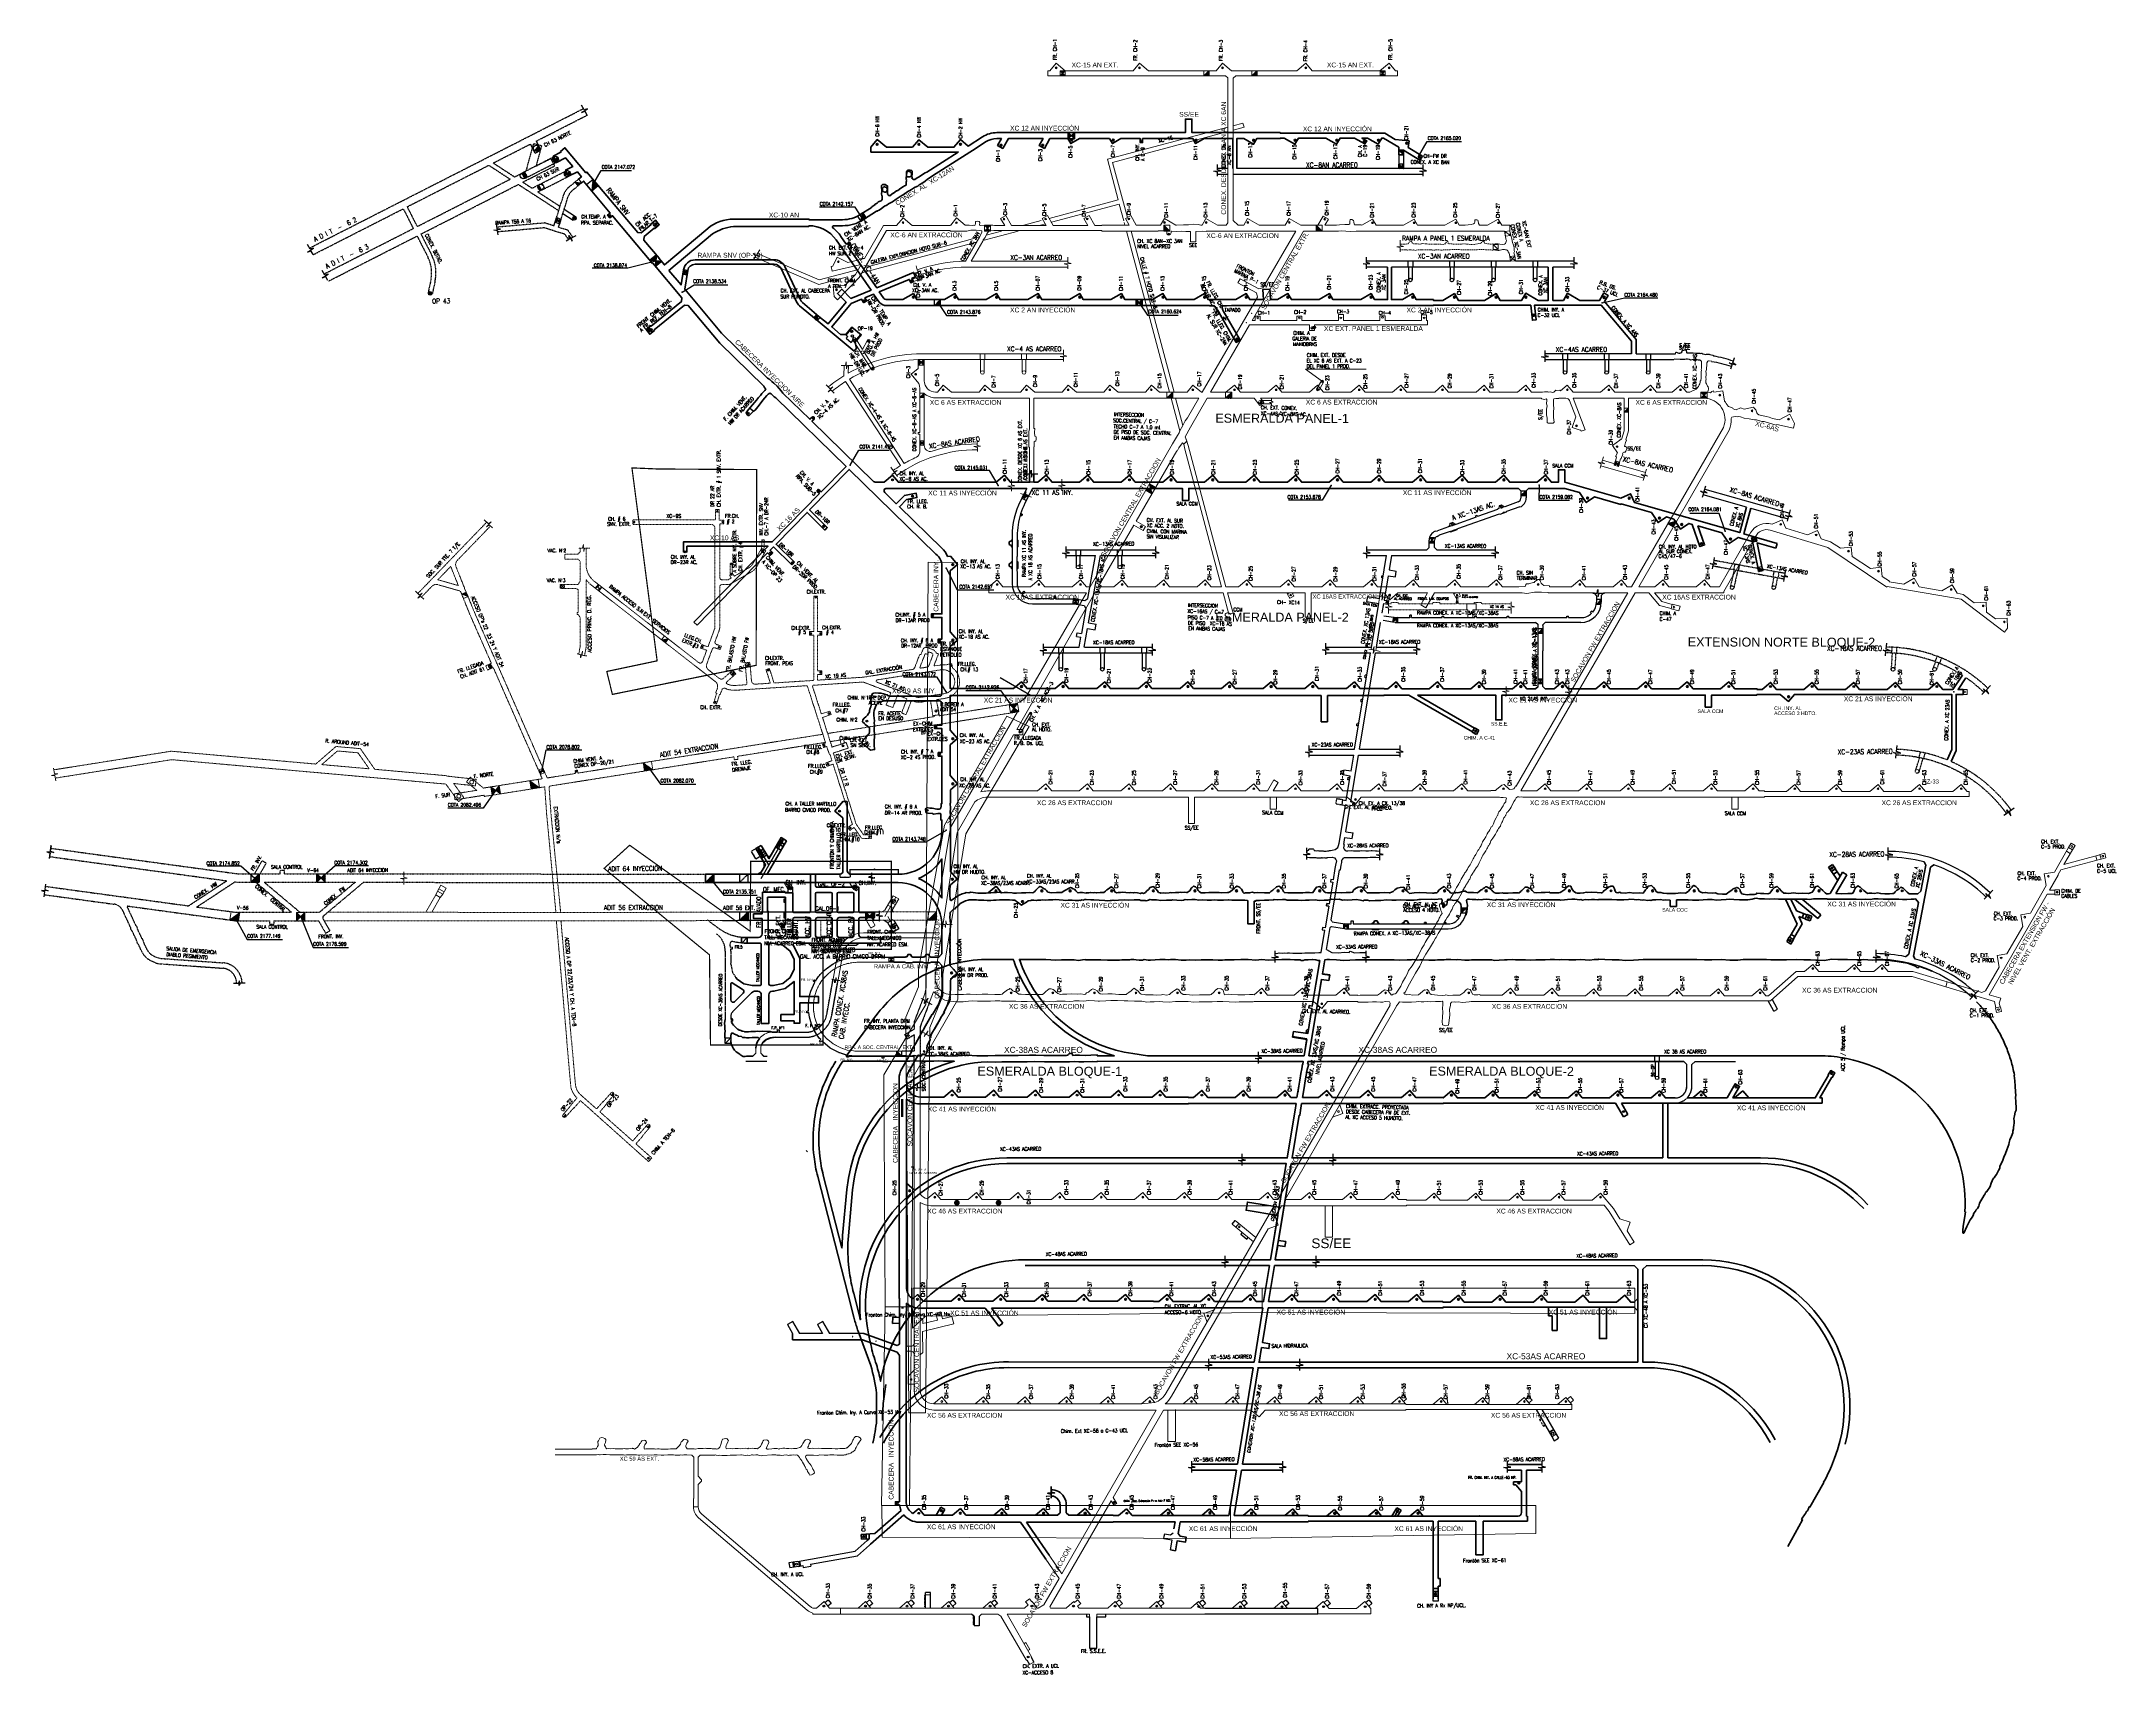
# Model space of a CAD drawing. Header units: millimetres. Extents: x -28 to 1943, y -5245 to 2752.
# Drawn here: x 181 to 1907, y -5245 to -3886 of the extents above; entities that cross this region are included whole.
import ezdxf
from ezdxf.enums import TextEntityAlignment as Align

# ---------------------------------------------------------------- set-up
doc = ezdxf.new("R2010")
doc.units = ezdxf.units.MM
for name, pattern in [('CONTINUA', [0]), ('DASHDOT2', [0.5, 0.25, -0.125, 0, -0.125]), ('DASHED', [0.75, 0.5, -0.25]), ('DASHED2', [0.375, 0.25, -0.125]), ('HIDDEN', [0.375, 0.25, -0.125]), ('HIDDEN2', [0.1875, 0.125, -0.0625]), ('RAYITAS', [0.375, 0.25, -0.125])]:
    doc.linetypes.add(name, pattern=pattern)
doc.layers.get('Defpoints').update_dxf_attribs({"lineweight": 13})
for name, color, linetype, lineweight, transparency in [('15-212', 1, 'Continuous', 18, 0.5), ('186', 1, 'Continuous', 18, 0.5), ('188', 1, 'Continuous', 18, 0.5), ('234', 1, 'Continuous', 18, 0.5), ('235', 1, 'Continuous', 18, 0.5), ('236', 1, 'Continuous', 18, 0.5), ('241', 1, 'Continuous', 18, 0.5), ('242', 1, 'Continuous', 18, 0.5)]:
    doc.layers.add(name, color=color, linetype=linetype, lineweight=lineweight, transparency=transparency)
doc.styles.add('ARIAL', font='arial.ttf')
doc.styles.add('DG-T1-473 TO 560$0$Standard', font='arial.ttf')
doc.styles.add('DG-T1-473 TO 560$1$Standard', font='arial.ttf')
doc.styles.add('ROMANS', font='romans.shx', dxfattribs={"width": 0.8})
doc.styles.add('verdana', font='verdana.ttf', dxfattribs={"oblique": 15, "height": 3})
doc.dimstyles.new('1-75', dxfattribs={"dimscale": 0.075, "dimtxt": 2.5, "dimasz": 3, "dimexe": 1, "dimexo": 2, "dimgap": 1, "dimtad": 1, "dimzin": 1, "dimtxsty": 'ROMANS', "dimcen": 2.5, "dimclrd": 1, "dimclre": 1, "dimclrt": 7, "dimaunit": 1, "dimadec": 3, "dimazin": 0, "dimtfac": 1, "dimtmove": 0, "dimatfit": 3, "dimfxl": 1.25, "dimarcsym": 0})
pattern_1 = [(45, (-18.060367, -4517.293513), (-0.0220970869, 0.0220970869), []), (135, (-18.060367, -4517.293513), (-0.0220970869, -0.0220970869), [])]
pattern_2 = [(45, (-18.060367, -4517.293513), (-0.008838834765, 0.008838834765), []), (135, (-18.060367, -4517.293513), (-0.008838834765, -0.008838834765), [])]
pattern_3 = [(45, (-18.06077, -4517.29351), (-0.088388348, 0.088388348), [])]
pattern_4 = [(45, (-18.06077, -4517.29351), (-0.088388348, 0.088388348), [])]
pattern_5 = [(45, (-18.08218, -4517.28294), (-0.088388348, 0.088388348), [])]
pattern_6 = [(45, (-17.88001, -4517.29351), (-0.088388348, 0.088388348), []), (135, (-17.88001, -4517.29351), (-0.088388348, -0.088388348), [])]
pattern_7 = [(45, (-18.06037, -4517.2935), (-0.2245064, 0.2245064), [])]
pattern_8 = [(45, (-18.06037, -4517.2935), (-0.4490128, 0.4490128), [])]
pattern_9 = [(105, (-18.06037, -4517.2935), (-0.30668145, -0.08217505), [])]

# ---------------------------------------------------------------- blocks, each defined once
blk = doc.blocks.new('*X11')
at = {"color": 0}
for p, q in [((845.2, 257.3), (845.7, 257.7)), ((845.2, 257), (845.8, 257.6)), ((845.2, 256.9), (845.8, 257.5)), ((845.2, 256.7), (845.9, 257.4)), ((845.8, 256.7), (845.2, 257.3)), ((845.7, 256.7), (845.2, 257.2)), ((845.6, 256.6), (845.2, 257)), ((845.5, 256.5), (845.2, 256.8)), ((845.4, 256.4), (845.2, 256.6)), ((845.9, 256.8), (845.3, 257.4)), ((845.3, 256.6), (846, 257.3)), ((845.3, 256.5), (846, 257.2)), ((846, 256.9), (845.4, 257.5)), ((845.4, 256.4), (845.6, 256.6)), ((845.8, 256), (845.4, 256.4)), ((845.9, 257.3), (845.5, 257.7)), ((846.2, 256.9), (845.5, 257.6)), ((845.5, 256.3), (846.1, 256.9)), ((846.1, 256), (845.5, 256.5)), ((845.6, 256.6), (846.1, 257.1)), ((845.6, 256.2), (846.2, 256.9)), ((846.2, 256), (845.6, 256.6)), ((845.7, 256.1), (846.3, 256.8)), ((846.4, 256), (845.7, 256.7)), ((846.5, 256), (845.8, 256.7)), ((845.8, 256), (846.4, 256.6)), ((846.7, 256.1), (845.9, 256.8)), ((845.9, 256), (846.4, 256.5)), ((846.6, 256.3), (846, 256.9)), ((846, 256), (846.5, 256.4)), ((846.1, 256.9), (846.2, 257)), ((846.3, 256.8), (846.2, 256.9)), ((846.2, 256), (846.6, 256.3)), ((846.4, 256), (846.7, 256.2))]:
    blk.add_line(p, q, dxfattribs=at)
blk = doc.blocks.new('AUDIT_I_160308180358-0')
at = {"color": 0, "linetype": 'Continuous'}
for p, q in [((7590.85371, 9300.159525), (7589.131225, 9301.882011)), ((7593.328584, 9300.159525), (7591.328584, 9302.159525)), ((7595.803458, 9300.159525), (7593.803458, 9302.159525)), ((7598.278331, 9300.159525), (7596.278331, 9302.159525)), ((7600.753205, 9300.159525), (7598.753205, 9302.159525)), ((7603.228079, 9300.159525), (7601.228079, 9302.159525)), ((7605.8284, 9300.034078), (7603.702953, 9302.159525)), ((7607.131225, 9301.206127), (7606.376655, 9301.960697)), ((7607.131225, 9298.731253), (7607.005777, 9298.856701))]:
    blk.add_line(p, q, dxfattribs=at)
blk = doc.blocks.new('AUDIT_I_160308180358-1')
at = {"color": 0, "linetype": 'Continuous'}
for p, q in [((-1922.741917, -393.452735), (-1922.721077, -393.431155)), ((-1922.741917, -393.452736), (-1922.718213, -393.45649)), ((-1922.718503, -393.454979), (-1922.721368, -393.429644))]:
    blk.add_line(p, q, dxfattribs=at)
blk = doc.blocks.new('AUDIT_I_160308180358-2')
at = {"color": 0, "linetype": 'Continuous'}
for p, q in [((-1913.303007, -303.35903), (-1912.903007, -302.942144)), ((-1913.303007, -303.565719), (-1912.903007, -303.627755)), ((-1912.903007, -302.942144), (-1911.917865, -301.915414)), ((-1912.903007, -303.627755), (-1911.6969, -303.814811)), ((-1911.697114, -303.813538), (-1911.918077, -301.914141)), ((-1905.182454, -306.95203), (-1904.218273, -305.802964)), ((-1905.182454, -306.952031), (-1903.987021, -307.056618)), ((-1903.987244, -307.05512), (-1904.218496, -305.801466))]:
    blk.add_line(p, q, dxfattribs=at)
blk = doc.blocks.new('PaBajar')
h = blk.add_hatch()
h.set_pattern_fill('ANSI37', color=256, style=0)
h.set_pattern_definition([(45, (-1251.37237, -500.82278), (-0.088388348, 0.088388348), []), (135, (-1251.37237, -500.82278), (-0.088388348, -0.088388348), [])])
h.paths.add_polyline_path([(1.5, -1.5), (1.5, 1.5), (0, 0)])
h.paths.add_polyline_path([(-1.5, 1.5), (-1.5, -1.5), (0, 0)])
for p, q in [((-1.5, -1.5), (-1.5, 1.5)), ((1.5, 1.5), (-1.5, -1.5)), ((-1.5, 1.5), (1.5, -1.5)), ((-1.5, 1.5), (1.5, 1.5)), ((1.5, -1.5), (1.5, 1.5)), ((-1.5, -1.5), (1.5, -1.5))]:
    blk.add_line(p, q)
blk = doc.blocks.new('*X16')
at = {"color": 0}
for p, q in [((1546.11, -315.52), (1546.13, -315.5)), ((1546.2, -315.61), (1546.31, -315.5)), ((1549.09, -318.37), (1546.22, -315.5)), ((1546.29, -315.7), (1546.49, -315.5)), ((1546.38, -315.79), (1546.66, -315.5)), ((1549.09, -318.19), (1546.4, -315.5)), ((1546.46, -315.88), (1546.84, -315.5)), ((1546.55, -315.97), (1547.02, -315.5)), ((1549.09, -318.02), (1546.58, -315.5)), ((1546.64, -316.05), (1547.19, -315.5)), ((1546.73, -316.14), (1547.37, -315.5)), ((1549.09, -317.84), (1546.75, -315.5)), ((1546.82, -316.23), (1547.55, -315.5)), ((1546.91, -316.32), (1547.72, -315.5)), ((1549.09, -317.66), (1546.93, -315.5)), ((1546.99, -316.41), (1547.9, -315.5)), ((1547.08, -316.5), (1548.08, -315.5)), ((1549.09, -317.49), (1547.11, -315.5)), ((1547.17, -316.59), (1548.25, -315.5)), ((1547.26, -316.67), (1548.43, -315.5)), ((1549.09, -317.31), (1547.28, -315.5)), ((1547.35, -316.76), (1548.61, -315.5)), ((1547.44, -316.85), (1548.78, -315.5)), ((1549.09, -317.13), (1547.46, -315.5)), ((1547.53, -316.94), (1548.96, -315.5)), ((1547.61, -317.03), (1549.09, -315.55)), ((1549.09, -316.95), (1547.64, -315.5)), ((1547.7, -317.12), (1549.09, -315.73)), ((1547.79, -317.2), (1549.09, -315.91)), ((1549.09, -316.78), (1547.81, -315.5)), ((1547.88, -317.29), (1549.09, -316.08)), ((1547.97, -317.38), (1549.09, -316.26)), ((1549.09, -316.6), (1547.99, -315.5)), ((1548.06, -317.47), (1549.09, -316.44)), ((1548.14, -317.56), (1549.09, -316.61)), ((1549.09, -316.42), (1548.17, -315.5)), ((1548.23, -317.65), (1549.09, -316.79)), ((1548.32, -317.73), (1549.09, -316.97)), ((1549.09, -316.25), (1548.34, -315.5)), ((1548.41, -317.82), (1549.09, -317.14)), ((1548.5, -317.91), (1549.09, -317.32)), ((1549.09, -316.07), (1548.52, -315.5)), ((1548.59, -318), (1549.09, -317.5)), ((1548.67, -318.09), (1549.09, -317.67)), ((1549.09, -315.89), (1548.7, -315.5)), ((1548.76, -318.18), (1549.09, -317.85)), ((1548.85, -318.26), (1549.09, -318.03)), ((1549.09, -315.72), (1548.87, -315.5)), ((1549.09, -315.54), (1549.05, -315.5)), ((1548.94, -318.35), (1549.09, -318.2)), ((1549.03, -318.44), (1549.09, -318.38))]:
    blk.add_line(p, q, dxfattribs=at)
blk = doc.blocks.new('*X17')
at = {"color": 0}
for p, q in [((1546.11, -315.52), (1546.13, -315.5)), ((1546.2, -315.61), (1546.31, -315.5)), ((1549.09, -318.37), (1546.22, -315.5)), ((1546.29, -315.7), (1546.49, -315.5)), ((1546.38, -315.79), (1546.66, -315.5)), ((1549.09, -318.19), (1546.4, -315.5)), ((1546.46, -315.88), (1546.84, -315.5)), ((1546.55, -315.97), (1547.02, -315.5)), ((1549.09, -318.02), (1546.58, -315.5)), ((1546.64, -316.05), (1547.19, -315.5)), ((1546.73, -316.14), (1547.37, -315.5)), ((1549.09, -317.84), (1546.75, -315.5)), ((1546.82, -316.23), (1547.55, -315.5)), ((1546.91, -316.32), (1547.72, -315.5)), ((1549.09, -317.66), (1546.93, -315.5)), ((1546.99, -316.41), (1547.9, -315.5)), ((1547.08, -316.5), (1548.08, -315.5)), ((1549.09, -317.49), (1547.11, -315.5)), ((1547.17, -316.59), (1548.25, -315.5)), ((1547.26, -316.67), (1548.43, -315.5)), ((1549.09, -317.31), (1547.28, -315.5)), ((1547.35, -316.76), (1548.61, -315.5)), ((1547.44, -316.85), (1548.78, -315.5)), ((1549.09, -317.13), (1547.46, -315.5)), ((1547.53, -316.94), (1548.96, -315.5)), ((1547.61, -317.03), (1549.09, -315.55)), ((1549.09, -316.95), (1547.64, -315.5)), ((1547.7, -317.12), (1549.09, -315.73)), ((1547.79, -317.2), (1549.09, -315.91)), ((1549.09, -316.78), (1547.81, -315.5)), ((1547.88, -317.29), (1549.09, -316.08)), ((1547.97, -317.38), (1549.09, -316.26)), ((1549.09, -316.6), (1547.99, -315.5)), ((1548.06, -317.47), (1549.09, -316.44)), ((1548.14, -317.56), (1549.09, -316.61)), ((1549.09, -316.42), (1548.17, -315.5)), ((1548.23, -317.65), (1549.09, -316.79)), ((1548.32, -317.73), (1549.09, -316.97)), ((1549.09, -316.25), (1548.34, -315.5)), ((1548.41, -317.82), (1549.09, -317.14)), ((1548.5, -317.91), (1549.09, -317.32)), ((1549.09, -316.07), (1548.52, -315.5)), ((1548.59, -318), (1549.09, -317.5)), ((1548.67, -318.09), (1549.09, -317.67)), ((1549.09, -315.89), (1548.7, -315.5)), ((1548.76, -318.18), (1549.09, -317.85)), ((1548.85, -318.26), (1549.09, -318.03)), ((1549.09, -315.72), (1548.87, -315.5)), ((1549.09, -315.54), (1549.05, -315.5)), ((1548.94, -318.35), (1549.09, -318.2)), ((1549.03, -318.44), (1549.09, -318.38))]:
    blk.add_line(p, q, dxfattribs=at)
blk = doc.blocks.new('C-7')
at = {"ltscale": 0.3}
blk.add_lwpolyline([(1, -1), (-1, -1), (-1, 1), (1, 1)], close=True, dxfattribs=at)
at = {"ltscale": 2, "const_width": 0.488}
blk.add_lwpolyline([(0, 0, 1), (0, 0, 1)], format="xyb", close=True, dxfattribs=at)
blk.add_circle((0, 0), 0.492)
blk = doc.blocks.new('*D23')
at = {"color": 1, "linetype": 'Continuous', "lineweight": -2, "transparency": 16777216}
for p, q in [((778.1, -4556.7), (772.2, -4560.1)), ((781.9, -4563.2), (776, -4566.6))]:
    blk.add_line(p, q, dxfattribs=at)
at = {"color": 1, "linetype": 'ByBlock', "lineweight": -2, "transparency": 16777216}
blk.add_line((776, -4566.4), (772.4, -4560.2), dxfattribs=at)
at = {"color": 1, "linetype": 'Continuous', "transparency": 16777216}
for points in [[(772.4, -4560.2), (772.4, -4560.2), (772.3, -4560)], [(776, -4566.4), (775.9, -4566.4), (776.1, -4566.6)]]:
    blk.add_solid(points, dxfattribs=at)
at = {"layer": 'Defpoints', "color": 0, "linetype": 'Continuous', "transparency": 16777216}
for p in [(772.3, -4560), (778.2, -4556.6), (782, -4563.2)]:
    blk.add_point(p, dxfattribs=at)
at = {"color": 7, "linetype": 'Continuous', "transparency": 16777216, "insert": (774.3, -4563.2), "char_height": 0.188, "attachment_point": 5, "rotation": 300, "style": 'ROMANS'}
blk.add_mtext('7,57', dxfattribs=at)
blk = doc.blocks.new('*D24')
at = {"color": 1, "linetype": 'Continuous', "lineweight": -2, "transparency": 16777216}
for p, q in [((854.3, -4579.1), (854.3, -4575.1)), ((894.8, -4579.1), (894.8, -4575.1))]:
    blk.add_line(p, q, dxfattribs=at)
at = {"color": 1, "linetype": 'ByBlock', "lineweight": -2, "transparency": 16777216}
blk.add_line((854.5, -4575.2), (894.6, -4575.2), dxfattribs=at)
at = {"color": 1, "linetype": 'Continuous', "transparency": 16777216}
for points in [[(854.5, -4575.2), (854.5, -4575.3), (854.3, -4575.2)], [(894.6, -4575.2), (894.6, -4575.3), (894.8, -4575.2)]]:
    blk.add_solid(points, dxfattribs=at)
at = {"layer": 'Defpoints', "color": 0, "linetype": 'Continuous', "transparency": 16777216}
for p in [(854.3, -4579.2), (894.8, -4575.2), (894.8, -4579.3)]:
    blk.add_point(p, dxfattribs=at)
at = {"color": 7, "linetype": 'Continuous', "transparency": 16777216, "insert": (874.6, -4575), "char_height": 0.188, "attachment_point": 5, "style": 'ROMANS'}
blk.add_mtext('40,59', dxfattribs=at)
blk = doc.blocks.new('*D25')
at = {"color": 1, "linetype": 'Continuous', "lineweight": -2, "transparency": 16777216}
for p, q in [((845.9, -4579.4), (845.9, -4581.8)), ((854.3, -4579.4), (854.3, -4581.8))]:
    blk.add_line(p, q, dxfattribs=at)
at = {"color": 1, "linetype": 'ByBlock', "lineweight": -2, "transparency": 16777216}
blk.add_line((846.2, -4581.7), (854, -4581.7), dxfattribs=at)
at = {"color": 1, "linetype": 'Continuous', "transparency": 16777216}
for points in [[(846.2, -4581.6), (846.2, -4581.7), (845.9, -4581.7)], [(854, -4581.6), (854, -4581.7), (854.3, -4581.7)]]:
    blk.add_solid(points, dxfattribs=at)
at = {"layer": 'Defpoints', "color": 0, "linetype": 'Continuous', "transparency": 16777216}
for p in [(845.9, -4579.2), (854.3, -4579.2), (854.3, -4581.7)]:
    blk.add_point(p, dxfattribs=at)
at = {"color": 7, "linetype": 'Continuous', "transparency": 16777216, "insert": (850.1, -4581.5), "char_height": 0.188, "attachment_point": 5, "style": 'ROMANS'}
blk.add_mtext('8,33', dxfattribs=at)

msp = doc.modelspace()

# ---------------------------------------------------------------- hatches: boundary and pattern name
at = {"lineweight": 9}
for color, points in [(1, [(1026.463, -3907.663), (1025.404, -3908.725, 0.66764384), (1026.684, -3908.194, 0.19929685)]), (1, [(1095.745, -3907.663), (1094.686, -3908.725, 0.66764384), (1095.966, -3908.194, 0.19929685)]), (1, [(1165.027, -3907.663), (1163.968, -3908.725, 0.66764384), (1165.248, -3908.194, 0.19929685)]), (1, [(1234.309, -3907.663), (1233.25, -3908.725, 0.66764384), (1234.53, -3908.194, 0.19929685)]), (1, [(1303.592, -3907.663), (1302.532, -3908.725, 0.66764384), (1303.812, -3908.194, 0.19929685)]), (1, [(898.97, -4036.413), (897.911, -4037.475, 0.66764384), (899.191, -4036.944, 0.19929685)]), (1, [(943.404, -4036.484), (942.345, -4037.546, 0.66764384), (943.625, -4037.015, 0.19929685)]), (1, [(983.015, -4033.455), (981.956, -4034.518, 0.66764384), (983.236, -4033.987, 0.19929685)]), (1, [(1017.671, -4033.425), (1016.612, -4034.488, 0.66764384), (1017.892, -4033.957, 0.19929685)]), (1, [(1052.292, -4033.413), (1051.233, -4034.476, 0.66764384), (1052.513, -4033.945, 0.19929685)]), (1, [(1086.938, -4033.393), (1085.879, -4034.456, 0.66764384), (1087.159, -4033.925, 0.19929685)]), (1, [(1116.652, -4036.305), (1115.593, -4037.368, 0.66764384), (1116.873, -4036.837, 0.19929685)]), (1, [(1151.293, -4036.285), (1150.234, -4037.348, 0.66764384), (1151.514, -4036.817, 0.19929685)]), (1, [(1185.934, -4036.264), (1184.875, -4037.327, 0.66764384), (1186.155, -4036.796, 0.19929685)]), (1, [(1220.575, -4036.243), (1219.516, -4037.306, 0.66764384), (1220.796, -4036.775, 0.19929685)]), (1, [(1250.016, -4033.504), (1248.957, -4034.567, 0.66764384), (1250.237, -4034.036, 0.19929685)]), (1, [(1289.819, -4036.514), (1288.76, -4037.577, 0.66764384), (1290.04, -4037.046, 0.19929685)]), (1, [(1324.483, -4036.529), (1323.424, -4037.592, 0.66764384), (1324.704, -4037.061, 0.19929685)]), (1, [(1359.115, -4036.514), (1358.056, -4037.577, 0.66764384), (1359.336, -4037.046, 0.19929685)]), (1, [(1394.628, -4036.512), (1393.569, -4037.575, 0.66764384), (1394.849, -4037.044, 0.19929685)]), (1, [(1120.51, -4046.543, 0.43130816), (1119.716, -4045.794), (1119.803, -4047.291, 0.39732314)]), (1, [(845.132, -4069), (844.073, -4070.062, 0.66764384), (845.353, -4069.531, 0.19929685)]), (252, [(906.565, -4085.558, 0.28588046), (906.006, -4084.661), (905.123, -4086.455, 0.55535467)]), (1, [(843.53, -4092.375), (842.471, -4093.437, 0.66764384), (843.75, -4092.906, 0.19929685)]), (1, [(932.417, -4175.514), (931.358, -4176.577, 0.66764384), (932.638, -4176.046, 0.19929685)]), (1, [(967.096, -4175.512), (966.037, -4176.575, 0.66764384), (967.317, -4176.044, 0.19929685)]), (1, [(1001.728, -4175.512), (1000.669, -4176.575, 0.66764384), (1001.949, -4176.044, 0.19929685)]), (1, [(1036.382, -4175.512), (1035.323, -4176.575, 0.66764384), (1036.603, -4176.044, 0.19929685)]), (1, [(1071.031, -4175.512), (1069.972, -4176.575, 0.66764384), (1071.252, -4176.044, 0.19929685)]), (1, [(1105.682, -4175.512), (1104.623, -4176.575, 0.66764384), (1105.903, -4176.044, 0.19929685)]), (1, [(1140.254, -4175.512), (1139.195, -4176.575, 0.66764384), (1140.475, -4176.044, 0.19929685)]), (1, [(1174.903, -4175.514), (1173.844, -4176.577, 0.66764384), (1175.124, -4176.046, 0.19929685)]), (1, [(1209.545, -4175.514), (1208.486, -4176.577, 0.66764384), (1209.766, -4176.046, 0.19929685)]), (1, [(1278.827, -4175.514), (1277.768, -4176.577, 0.66764384), (1279.048, -4176.046, 0.19929685)]), (1, [(1313.468, -4175.514), (1312.409, -4176.577, 0.66764384), (1313.689, -4176.046, 0.19929685)]), (1, [(1348.109, -4175.514), (1347.05, -4176.577, 0.66764384), (1348.33, -4176.046, 0.19929685)]), (1, [(1382.75, -4175.514), (1381.691, -4176.577, 0.66764384), (1382.971, -4176.046, 0.19929685)]), (1, [(1417.391, -4175.514), (1416.332, -4176.577, 0.66764384), (1417.612, -4176.046, 0.19929685)]), (1, [(1452.032, -4175.514), (1450.973, -4176.577, 0.66764384), (1452.253, -4176.046, 0.19929685)]), (1, [(1486.673, -4175.514), (1485.614, -4176.577, 0.66764384), (1486.894, -4176.046, 0.19929685)]), (1, [(1521.314, -4175.514), (1520.255, -4176.577, 0.66764384), (1521.535, -4176.046, 0.19929685)]), (1, [(1546.254, -4175.518), (1545.195, -4176.581, 0.66764384), (1546.474, -4176.049, 0.19929685)]), (1, [(1197.417, -4186.41, 0.19155219), (1197.007, -4185.379), (1194.826, -4187.44, 0.67848292)]), (1, [(1578.947, -4179.92), (1577.888, -4180.982, 0.66764384), (1579.167, -4180.451, 0.19929685)]), (1, [(1605.795, -4193.101), (1604.736, -4194.163, 0.66764384), (1606.015, -4193.632, 0.19929685)]), (1, [(1459.651, -4205.518), (1458.592, -4206.581, 0.66764384), (1459.872, -4206.049, 0.19929685)]), (1, [(1636.154, -4199.918), (1635.095, -4200.98, 0.66764384), (1636.375, -4200.449, 0.19929685)]), (1, [(1493.421, -4222.882), (1492.362, -4223.944, 0.66764384), (1493.642, -4223.413, 0.19929685)]), (8, [(1018.175, -4250.543), (1017.116, -4251.606, 0.66764384), (1018.396, -4251.075, 0.19929685)]), (1, [(1097.7, -4290.036, 0.19929685), (1097.431, -4289.388), (1096.139, -4290.683, 0.66764384)]), (1, [(1629.706, -4287.534), (1628.647, -4288.596, 0.66764384), (1629.926, -4288.065, 0.19929685)]), (7, [(1659.177, -4296.387), (1658.118, -4297.449, 0.66764384), (1659.398, -4296.918, 0.19929685)]), (7, [(1686.146, -4309.749), (1685.087, -4310.811, 0.66764384), (1686.366, -4310.28, 0.19929685)]), (1, [(1711.127, -4326.507), (1710.067, -4327.569, 0.66764384), (1711.347, -4327.038, 0.19929685)]), (252, [(536.281, -4348.215), (534.77, -4344.523), (530.948, -4346.052)]), (252, [(826.509, -4348.781, 0.19891237), (826.29, -4348.25), (825.229, -4349.311, 0.66817864)]), (1, [(977.315, -4337.514), (976.256, -4338.576, 0.66764384), (977.535, -4338.045, 0.19929685)]), (1, [(1012.092, -4337.514), (1011.033, -4338.576, 0.66764384), (1012.312, -4338.045, 0.19929685)]), (1, [(1046.733, -4337.514), (1045.674, -4338.576, 0.66764384), (1046.953, -4338.045, 0.19929685)]), (1, [(1081.374, -4337.514), (1080.315, -4338.576, 0.66764384), (1081.594, -4338.045, 0.19929685)]), (1, [(1116.015, -4337.514), (1114.956, -4338.576, 0.66764384), (1116.235, -4338.045, 0.19929685)]), (1, [(1150.656, -4337.514), (1149.597, -4338.576, 0.66764384), (1150.876, -4338.045, 0.19929685)]), (1, [(1185.297, -4337.514), (1184.238, -4338.576, 0.66764384), (1185.517, -4338.045, 0.19929685)]), (1, [(1219.938, -4337.514), (1218.879, -4338.576, 0.66764384), (1220.158, -4338.045, 0.19929685)]), (1, [(1254.579, -4337.514), (1253.52, -4338.576, 0.66764384), (1254.799, -4338.045, 0.19929685)]), (1, [(1289.22, -4337.514), (1288.161, -4338.576, 0.66764384), (1289.44, -4338.045, 0.19929685)]), (1, [(1323.861, -4337.514), (1322.802, -4338.576, 0.66764384), (1324.081, -4338.045, 0.19929685)]), (1, [(1358.502, -4337.514), (1357.443, -4338.576, 0.66764384), (1358.722, -4338.045, 0.19929685)]), (1, [(1393.143, -4337.514), (1392.084, -4338.576, 0.66764384), (1393.363, -4338.045, 0.19929685)]), (1, [(1427.784, -4337.514), (1426.725, -4338.576, 0.66764384), (1428.004, -4338.045, 0.19929685)]), (1, [(1462.425, -4337.514), (1461.366, -4338.576, 0.66764384), (1462.645, -4338.045, 0.19929685)]), (1, [(1497.066, -4337.514), (1496.007, -4338.576, 0.66764384), (1497.286, -4338.045, 0.19929685)]), (1, [(1531.707, -4337.514), (1530.648, -4338.576, 0.66764384), (1531.927, -4338.045, 0.19929685)]), (1, [(1566.348, -4337.514), (1565.289, -4338.576, 0.66764384), (1566.568, -4338.045, 0.19929685)]), (7, [(1740.121, -4336.301), (1739.062, -4337.363, 0.66764384), (1740.341, -4336.832, 0.19929685)]), (3, [(1771.668, -4341.684), (1770.609, -4342.746, 0.66764384), (1771.889, -4342.215, 0.19929685)]), (7, [(1475.756, -4354.719), (1479.637, -4354.719, 0.02950496), (1479.756, -4352.717), (1479.756, -4350.719)]), (3, [(1798.302, -4355.457), (1797.243, -4356.52, 0.66764384), (1798.523, -4355.988, 0.19929685)]), (252, [(703.026, -4383.405), (697.412, -4384.105), (700.569, -4386.561)]), (252, [(822.44, -4378.813, 0.19891237), (822.22, -4378.283), (821.159, -4379.343, 0.66817864)]), (252, [(830.579, -4378.813, 0.19891237), (830.359, -4378.283), (829.298, -4379.343, 0.66817864)]), (8, [(1427.105, -4378.72), (1431.105, -4378.72), (1431.105, -4374.72)]), (3, [(1815.859, -4368.764), (1814.8, -4369.826, 0.66764384), (1816.08, -4369.295, 0.19929685)]), (252, [(755.374, -4413.359, 0.66386937), (757.922, -4412.286, 0.20198981), (757.469, -4411.213)]), (252, [(770.617, -4404.957, 0.20198981), (770.164, -4403.884), (768.069, -4406.03, 0.66386937)]), (252, [(786.825, -4409.364, 0.27887424), (786.423, -4408.7), (785.727, -4410.028, 0.56387542)]), (252, [(830.579, -4411.456, 0.19891237), (830.359, -4410.926), (829.298, -4411.987, 0.66817864)]), (252, [(937.709, -4405.329, 0.15838444), (937.565, -4405.769, 0.72654253), (938.922, -4406.21)]), (8, [(1413.295, -4422.465), (1412.346, -4423.626, 0.6326048), (1413.571, -4423.045, 0.22503621)]), (8, [(1447.936, -4422.465), (1446.987, -4423.626, 0.6326048), (1448.212, -4423.045, 0.22503621)]), (252, [(836.005, -4445.108), (837.339, -4445.793, 0.11917949), (837.422, -4445.45, 0.78702346)]), (8, [(925.357, -4444.054, 0.64482946), (926.877, -4443.365, 0.21593153), (926.565, -4442.676)]), (1, [(996.594, -4461.015, 0.22503621), (996.263, -4460.318), (995.124, -4461.711, 0.46218172), (996.473, -4461.465), (996.473, -4461.464, 0.13144575)]), (252, [(587.787, -4501.408), (588.882, -4508.322), (595.796, -4507.227)]), (252, [(626.71, -4494.222, 0.32490983), (627.229, -4493.509, 0.50953669), (626.247, -4492.795)]), (7, [(1016.809, -4508.579, 0.66551959), (1018.086, -4508.045, 0.20082646), (1017.862, -4507.511)]), (7, [(1051.45, -4508.579, 0.66551959), (1052.727, -4508.045, 0.20082646), (1052.503, -4507.511)]), (7, [(1086.091, -4508.579, 0.66551959), (1087.368, -4508.045, 0.20082646), (1087.144, -4507.511)]), (7, [(1120.732, -4508.579, 0.66551959), (1122.009, -4508.045, 0.20082646), (1121.785, -4507.511)]), (7, [(1155.373, -4508.579, 0.66551959), (1156.65, -4508.045, 0.20082646), (1156.426, -4507.511)]), (7, [(1190.014, -4508.579, 0.66551959), (1191.291, -4508.045, 0.20082646), (1191.067, -4507.511)]), (3, [(1224.655, -4508.579, 0.66551959), (1225.932, -4508.045, 0.20082646), (1225.708, -4507.511)]), (7, [(1259.296, -4508.579, 0.66551959), (1260.573, -4508.045, 0.20082646), (1260.349, -4507.511)]), (7, [(1274.562, -4517.578, 0.66551959), (1275.839, -4517.044, 0.20082646), (1275.615, -4516.51)]), (7, [(1293.937, -4508.579, 0.66551959), (1295.214, -4508.045, 0.20082646), (1294.99, -4507.511)]), (3, [(1328.578, -4508.579, 0.66551959), (1329.855, -4508.045, 0.20082646), (1329.631, -4507.511)]), (3, [(1363.219, -4508.579, 0.66551959), (1364.496, -4508.045, 0.20082646), (1364.272, -4507.511)]), (0, [(1397.86, -4508.579, 0.66551959), (1399.137, -4508.045, 0.20082646), (1398.913, -4507.511)]), (7, [(1432.501, -4508.579, 0.66551959), (1433.778, -4508.045, 0.20082646), (1433.554, -4507.511)]), (7, [(1467.142, -4508.579, 0.66551959), (1468.419, -4508.045, 0.20082646), (1468.195, -4507.511)]), (7, [(1501.783, -4508.579, 0.66551959), (1503.06, -4508.045, 0.20082646), (1502.836, -4507.511)]), (7, [(1536.424, -4508.579, 0.66551959), (1537.701, -4508.045, 0.20082646), (1537.477, -4507.511)]), (7, [(1571.065, -4508.579, 0.66551959), (1572.342, -4508.045, 0.20082646), (1572.118, -4507.511)]), (7, [(1605.706, -4508.579, 0.66551959), (1606.983, -4508.045, 0.20082646), (1606.759, -4507.511)]), (7, [(1640.347, -4508.579, 0.66551959), (1641.624, -4508.045, 0.20082646), (1641.4, -4507.511)]), (7, [(1674.989, -4508.579, 0.66551959), (1676.265, -4508.045, 0.20082646), (1676.041, -4507.511)]), (7, [(1709.63, -4508.579, 0.66551959), (1710.906, -4508.045, 0.20082646), (1710.682, -4507.511)]), (7, [(1744.271, -4508.579, 0.66551959), (1745.547, -4508.045, 0.20082646), (1745.323, -4507.511)]), (3, [(1778.912, -4508.579, 0.66551959), (1780.188, -4508.045, 0.20082646), (1779.964, -4507.511)]), (7, [(1347.918, -4606.9, 0.66551959), (1349.195, -4606.366, 0.20082646), (1348.971, -4605.831)]), (7, [(1655.416, -4658.264, 0.66551959), (1656.693, -4657.729, 0.20082646), (1656.469, -4657.195)]), (7, [(1690.057, -4658.264, 0.66551959), (1691.334, -4657.729, 0.20082646), (1691.11, -4657.195)]), (7, [(1713.151, -4658.264, 0.66551959), (1714.428, -4657.729, 0.20082646), (1714.204, -4657.195)]), (7, [(987.942, -4678.579, 0.66551959), (989.218, -4678.045, 0.20082646), (988.995, -4677.511)]), (7, [(1022.583, -4678.579, 0.66551959), (1023.859, -4678.045, 0.20082646), (1023.636, -4677.511)]), (7, [(1057.224, -4678.579, 0.66551959), (1058.5, -4678.045, 0.20082646), (1058.277, -4677.511)]), (7, [(1091.865, -4678.579, 0.66551959), (1093.141, -4678.045, 0.20082646), (1092.918, -4677.511)]), (7, [(1126.506, -4678.579, 0.66551959), (1127.782, -4678.045, 0.20082646), (1127.559, -4677.511)]), (7, [(1161.147, -4678.579, 0.66551959), (1162.423, -4678.045, 0.20082646), (1162.2, -4677.511)]), (7, [(1195.788, -4678.579, 0.66551959), (1197.064, -4678.045, 0.20082646), (1196.841, -4677.511)]), (7, [(1230.429, -4678.579, 0.66551959), (1231.705, -4678.045, 0.20082646), (1231.482, -4677.511)]), (7, [(1246.508, -4687.578, 0.66551959), (1247.784, -4687.044, 0.20082646), (1247.561, -4686.51)]), (5, [(1265.07, -4678.579, 0.66551959), (1266.346, -4678.045, 0.20082646), (1266.123, -4677.511)]), (5, [(1299.711, -4678.579, 0.66551959), (1300.987, -4678.045, 0.20082646), (1300.764, -4677.511)]), (7, [(1334.352, -4678.579, 0.66551959), (1335.628, -4678.045, 0.20082646), (1335.405, -4677.511)]), (7, [(1368.993, -4678.579, 0.66551959), (1370.269, -4678.045, 0.20082646), (1370.046, -4677.511)]), (7, [(1403.634, -4678.579, 0.66551959), (1404.91, -4678.045, 0.20082646), (1404.687, -4677.511)]), (5, [(1438.275, -4678.579, 0.66551959), (1439.551, -4678.045, 0.20082646), (1439.328, -4677.511)]), (7, [(1472.916, -4678.579, 0.66551959), (1474.192, -4678.045, 0.20082646), (1473.969, -4677.511)]), (7, [(1507.557, -4678.579, 0.66551959), (1508.833, -4678.045, 0.20082646), (1508.61, -4677.511)]), (7, [(1542.198, -4678.579, 0.66551959), (1543.474, -4678.045, 0.20082646), (1543.251, -4677.511)]), (7, [(1576.839, -4678.579, 0.66551959), (1578.115, -4678.045, 0.20082646), (1577.892, -4677.511)]), (7, [(1611.48, -4678.579, 0.66551959), (1612.756, -4678.045, 0.20082646), (1612.533, -4677.511)]), (252, [(657.974, -4762.198, 0.20221312), (657.521, -4761.123), (655.427, -4763.272, 0.42132557), (657.573, -4763.218), (657.638, -4763.144, 0.17234791)]), (252, [(618.07, -4780.227, 0.20221312), (617.617, -4779.153), (615.523, -4781.301, 0.42132557), (617.669, -4781.247), (617.734, -4781.173, 0.17234791)]), (252, [(688.036, -4788.885, 0.20221312), (687.583, -4787.811), (685.489, -4789.96, 0.42132557), (687.635, -4789.906), (687.7, -4789.832, 0.17234791)]), (252, [(687.073, -4814.879), (685.858, -4816.248, 0.64691494), (687.381, -4815.563, 0.21439199)]), (1, [(924.433, -4848.579, 0.66551959), (925.71, -4848.045, 0.20082646), (925.486, -4847.511)]), (1, [(959.074, -4848.579, 0.66551959), (960.351, -4848.045, 0.20082646), (960.127, -4847.511)]), (1, [(993.715, -4848.579, 0.66551959), (994.992, -4848.045, 0.20082646), (994.768, -4847.511)]), (1, [(1028.356, -4848.579, 0.66551959), (1029.633, -4848.045, 0.20082646), (1029.409, -4847.511)]), (1, [(1062.997, -4848.579, 0.66551959), (1064.274, -4848.045, 0.20082646), (1064.05, -4847.511)]), (1, [(1097.638, -4848.579, 0.66551959), (1098.915, -4848.045, 0.20082646), (1098.691, -4847.511)]), (1, [(1132.279, -4848.579, 0.66551959), (1133.556, -4848.045, 0.20082646), (1133.332, -4847.511)]), (1, [(1166.92, -4848.579, 0.66551959), (1168.197, -4848.045, 0.20082646), (1167.973, -4847.511)]), (1, [(1201.561, -4848.579, 0.66551959), (1202.838, -4848.045, 0.20082646), (1202.614, -4847.511)]), (1, [(1236.202, -4848.579, 0.66551959), (1237.479, -4848.045, 0.20082646), (1237.255, -4847.511)]), (1, [(1270.843, -4848.579, 0.66551959), (1272.12, -4848.045, 0.20082646), (1271.896, -4847.511)]), (1, [(1305.484, -4848.579, 0.66551959), (1306.761, -4848.045, 0.20082646), (1306.537, -4847.511)]), (1, [(1340.125, -4848.579, 0.66551959), (1341.402, -4848.045, 0.20082646), (1341.178, -4847.511)]), (1, [(1374.766, -4848.579, 0.66551959), (1376.043, -4848.045, 0.20082646), (1375.819, -4847.511)]), (1, [(1409.407, -4848.579, 0.66551959), (1410.684, -4848.045, 0.20082646), (1410.46, -4847.511)]), (1, [(1444.048, -4848.579, 0.66551959), (1445.325, -4848.045, 0.20082646), (1445.101, -4847.511)]), (1, [(1478.689, -4848.579, 0.66551959), (1479.966, -4848.045, 0.20082646), (1479.742, -4847.511)]), (1, [(904.634, -5000.311, 0.66551959), (905.911, -4999.777, 0.20082646), (905.687, -4999.243)]), (1, [(930.207, -5018.579, 0.66551959), (931.483, -5018.045, 0.20082646), (931.259, -5017.511)]), (1, [(964.848, -5018.579, 0.66551959), (966.124, -5018.045, 0.20082646), (965.9, -5017.511)]), (1, [(999.489, -5018.579, 0.66551959), (1000.765, -5018.045, 0.20082646), (1000.542, -5017.511)]), (1, [(1034.13, -5018.579, 0.66551959), (1035.406, -5018.045, 0.20082646), (1035.183, -5017.511)]), (1, [(1068.771, -5018.579, 0.66551959), (1070.047, -5018.045, 0.20082646), (1069.824, -5017.511)]), (1, [(1103.412, -5018.579, 0.66551959), (1104.688, -5018.045, 0.20082646), (1104.465, -5017.511)]), (1, [(1138.053, -5018.579, 0.66551959), (1139.329, -5018.045, 0.20082646), (1139.106, -5017.511)]), (1, [(1172.694, -5018.579, 0.66551959), (1173.97, -5018.045, 0.20082646), (1173.747, -5017.511)]), (1, [(1207.335, -5018.579, 0.66551959), (1208.611, -5018.045, 0.20082646), (1208.388, -5017.511)]), (1, [(1241.976, -5018.579, 0.66551959), (1243.252, -5018.045, 0.20082646), (1243.029, -5017.511)]), (1, [(1276.617, -5018.579, 0.66551959), (1277.893, -5018.045, 0.20082646), (1277.67, -5017.511)]), (1, [(1311.258, -5018.579, 0.66551959), (1312.534, -5018.045, 0.20082646), (1312.311, -5017.511)]), (1, [(1345.899, -5018.579, 0.66551959), (1347.175, -5018.045, 0.20082646), (1346.952, -5017.511)]), (1, [(1380.54, -5018.579, 0.66551959), (1381.816, -5018.045, 0.20082646), (1381.593, -5017.511)]), (1, [(1415.181, -5018.579, 0.66551959), (1416.457, -5018.045, 0.20082646), (1416.234, -5017.511)]), (1, [(1449.822, -5018.579, 0.66551959), (1451.098, -5018.045, 0.20082646), (1450.875, -5017.511)]), (7, [(1073.707, -5102.732, 0.66551959), (1074.984, -5102.198, 0.20082646), (1074.76, -5101.664)])]:
    msp.add_hatch(color=color, dxfattribs=at).paths.add_polyline_path(points)
h = msp.add_hatch(dxfattribs=at)
h.set_pattern_fill('ANSI37', scale=0.085, style=0)
h.set_pattern_definition([(45, (65.692533, -4317.023913), (-0.00751300955, 0.00751300955), []), (135, (65.692533, -4317.023913), (-0.00751300955, -0.00751300955), [])])
h.paths.add_polyline_path([(1031.298, -3912.67), (1033.423, -3910.546), (1029.173, -3910.545)])
h.paths.add_polyline_path([(1031.298, -3912.67), (1029.172, -3914.795), (1033.422, -3914.796)])
h = msp.add_hatch(dxfattribs=at)
h.set_pattern_fill('ANSI37', scale=0.0833, style=0)
h.set_pattern_definition([(45, (192.847669, -4193.184688), (-0.00736274936, 0.00736274936), []), (135, (192.847669, -4193.184688), (-0.00736274936, -0.00736274936), [])])
h.paths.add_polyline_path([(1153.223, -3914.775), (1153.223, -3910.61), (1148.892, -3914.775)])
h = msp.add_hatch(dxfattribs=at)
h.set_pattern_fill('ANSI37', scale=0.0833, style=0)
h.set_pattern_definition([(45, (232.847669, -4193.184688), (-0.00736274936, 0.00736274936), []), (135, (232.847669, -4193.184688), (-0.00736274936, -0.00736274936), [])])
h.paths.add_polyline_path([(1193.223, -3914.775), (1193.223, -3910.61), (1188.892, -3914.775)])
h = msp.add_hatch(dxfattribs=at)
h.set_pattern_fill('ANSI37', scale=0.085, style=0)
h.set_pattern_definition([(45, (332.094533, -4317.023913), (-0.00751300955, 0.00751300955), []), (135, (332.094533, -4317.023913), (-0.00751300955, -0.00751300955), [])])
h.paths.add_polyline_path([(1297.7, -3912.67), (1299.825, -3910.546), (1295.575, -3910.545)])
h.paths.add_polyline_path([(1297.7, -3912.67), (1295.574, -3914.795), (1299.824, -3914.796)])
at = {"lineweight": 35}
h = msp.add_hatch(dxfattribs=at)
h.set_pattern_fill('ANSI37', style=0)
h.set_pattern_definition([(45, (42.7229, -4517.26085), (-0.088388348, 0.088388348), []), (135, (42.7229, -4517.26085), (-0.088388348, -0.088388348), [])])
h.paths.add_polyline_path([(1038.492, -3964.536), (1041.092, -3967.136), (1041.092, -3961.936)])
h.paths.add_polyline_path([(1035.939, -3961.983, 0.0005258), (1035.892, -3961.986), (1035.892, -3967.136), (1038.492, -3964.536)])
for color, points in [(7, [(1039.36, -3967.707), (1038.301, -3968.77, 0.66764384), (1039.581, -3968.239, 0.19929685)]), (7, [(1072.75, -3968.002), (1074.173, -3968.475, 0.08053211), (1074.212, -3968.239, 0.85093991)]), (7, [(1097.669, -3969.308, 0.39096852), (1096.979, -3968.56), (1096.978, -3968.56), (1096.859, -3970.055), (1096.86, -3970.055, 0.43751341)]), (7, [(1142.966, -3967.894), (1141.907, -3968.957, 0.66764384), (1143.187, -3968.426, 0.19929685)]), (7, [(1190.851, -3967.894), (1189.792, -3968.957, 0.66764384), (1191.072, -3968.426, 0.19929685)]), (7, [(1224.466, -3967.86), (1225.478, -3968.967, 0.20784048), (1225.717, -3968.419, 0.64855357)]), (7, [(1259.107, -3967.86), (1260.119, -3968.967, 0.20784048), (1260.358, -3968.419, 0.64855357)]), (7, [(1281.663, -3969.441, 0.04929489), (1281.677, -3969.587), (1283.148, -3969.294, 0.90604188)]), (7, [(1293.499, -3968.419), (1294.999, -3968.419, 1)]), (7, [(877.442, -3971.27), (876.383, -3972.333, 0.66764384), (877.662, -3971.801, 0.19929685)]), (7, [(912.21, -3971.268), (911.15, -3972.33, 0.66764384), (912.43, -3971.799, 0.19929685)]), (7, [(946.769, -3971.2), (945.71, -3972.262, 0.66764384), (946.989, -3971.731, 0.19929685)]), (7, [(980.618, -3972.03), (979.559, -3973.093, 0.66764384), (980.839, -3972.562, 0.19929685)]), (7, [(1015.259, -3972.03), (1014.2, -3973.092, 0.66764384), (1015.48, -3972.561, 0.19929685)]), (7, [(1329.164, -3982.392), (1327.664, -3982.392, 0.75807575), (1329.054, -3982.782), (1329.055, -3982.781, 0.13728182)]), (7, [(907.537, -4098.483), (906.478, -4099.546, 0.66764384), (907.758, -4099.015, 0.19929685)]), (7, [(942.171, -4098.471), (941.112, -4099.533, 0.66764384), (942.391, -4099.002, 0.19929685)]), (7, [(976.891, -4098.477), (975.832, -4099.54, 0.66764384), (977.111, -4099.009, 0.19929685)]), (7, [(1011.531, -4098.483), (1010.471, -4099.545, 0.66764384), (1011.751, -4099.014, 0.19929685)]), (7, [(1046.101, -4098.482), (1045.042, -4099.545, 0.66764384), (1046.322, -4099.014, 0.19929685)]), (7, [(1080.742, -4098.483), (1079.683, -4099.546, 0.66764384), (1080.963, -4099.015, 0.19929685)]), (7, [(1115.383, -4098.483), (1114.324, -4099.546, 0.66764384), (1115.604, -4099.015, 0.19929685)]), (7, [(1150.024, -4098.483), (1148.965, -4099.546, 0.66764384), (1150.245, -4099.015, 0.19929685)]), (7, [(1184.737, -4098.483), (1183.678, -4099.546, 0.66764384), (1184.958, -4099.015, 0.19929685)]), (7, [(1219.378, -4098.483), (1218.319, -4099.546, 0.66764384), (1219.599, -4099.015, 0.19929685)]), (7, [(1254.019, -4098.483), (1252.96, -4099.546, 0.66764384), (1254.24, -4099.015, 0.19929685)]), (7, [(1288.66, -4098.483), (1287.601, -4099.546, 0.66764384), (1288.881, -4099.015, 0.19929685)]), (7, [(1323.3, -4098.485), (1322.241, -4099.548, 0.66764384), (1323.521, -4099.017, 0.19929685)]), (7, [(1358.034, -4098.483), (1356.975, -4099.546, 0.66764384), (1358.255, -4099.015, 0.19929685)]), (7, [(1392.77, -4098.482), (1391.711, -4099.545, 0.66764384), (1392.991, -4099.014, 0.19929685)]), (7, [(1417.523, -4098.484), (1416.464, -4099.547, 0.66764384), (1417.744, -4099.016, 0.19929685)]), (7, [(1452.257, -4098.483), (1451.198, -4099.546, 0.66764384), (1452.478, -4099.015, 0.19929685)]), (7, [(1483.044, -4099.109, 0.04532337), (1483.029, -4098.946), (1481.258, -4099.271, 0.91328354)]), (7, [(824.582, -4199.335, 0.06494278), (824.557, -4199.142), (823.107, -4199.527, 0.87803517)]), (7, [(983.512, -4250.543), (982.453, -4251.606, 0.66764384), (983.733, -4251.075, 0.19929685)]), (7, [(1018.175, -4250.543), (1017.116, -4251.606, 0.66764384), (1018.396, -4251.075, 0.19929685)]), (7, [(1052.897, -4250.543), (1051.838, -4251.606, 0.66764384), (1053.118, -4251.075, 0.19929685)]), (7, [(1122.102, -4250.543), (1121.043, -4251.606, 0.66764384), (1122.323, -4251.075, 0.19929685)]), (7, [(1156.795, -4250.543), (1155.736, -4251.606, 0.66764384), (1157.016, -4251.075, 0.19929685)]), (7, [(1191.401, -4250.543), (1190.342, -4251.606, 0.66764384), (1191.622, -4251.075, 0.19929685)]), (7, [(1226.026, -4250.543), (1224.967, -4251.606, 0.66764384), (1226.247, -4251.075, 0.19929685)]), (7, [(1260.667, -4250.543), (1259.608, -4251.606, 0.66764384), (1260.888, -4251.075, 0.19929685)]), (7, [(1295.308, -4250.543), (1294.249, -4251.606, 0.66764384), (1295.529, -4251.075, 0.19929685)]), (7, [(1329.949, -4250.544), (1328.889, -4251.606, 0.66764384), (1330.169, -4251.075, 0.19929685)]), (7, [(1364.59, -4250.544), (1363.531, -4251.606, 0.66764384), (1364.81, -4251.075, 0.19929685)]), (7, [(1399.231, -4250.544), (1398.172, -4251.606, 0.66764384), (1399.451, -4251.075, 0.19929685)]), (7, [(1433.872, -4250.544), (1432.813, -4251.606, 0.66764384), (1434.092, -4251.075, 0.19929685)]), (7, [(1468.892, -4265.679), (1467.833, -4266.741, 0.66764384), (1469.113, -4266.21, 0.19929685)]), (7, [(1503.61, -4265.803), (1502.551, -4266.866, 0.66764384), (1503.83, -4266.334, 0.19929685)]), (7, [(1528.722, -4282.31), (1527.663, -4283.372, 0.66764384), (1528.943, -4282.841, 0.19929685)]), (7, [(1547.289, -4287.674), (1546.229, -4288.736, 0.66764384), (1547.509, -4288.205, 0.19929685)]), (7, [(789.201, -4312.137, 0.20292901), (788.897, -4311.419), (787.505, -4312.854, 0.66260851)]), (7, [(1587.9, -4299.81), (1586.841, -4300.872, 0.66764384), (1588.121, -4300.341, 0.19929685)]), (7, [(922.428, -4363.788), (923.807, -4364.379, 0.10142341), (923.868, -4364.084, 0.81583212)]), (7, [(939.214, -4384.175), (940.593, -4384.765, 0.10142341), (940.654, -4384.47, 0.81583212)]), (7, [(928.075, -4384.817), (929.454, -4385.408, 0.10142341), (929.515, -4385.113, 0.81583212)]), (7, [(997.603, -4422.465), (996.654, -4423.626, 0.6326048), (997.878, -4423.045, 0.22503621)]), (7, [(1032.244, -4422.465), (1031.295, -4423.626, 0.6326048), (1032.519, -4423.045, 0.22503621)]), (7, [(1066.885, -4422.465), (1065.936, -4423.626, 0.6326048), (1067.16, -4423.045, 0.22503621)]), (7, [(1101.526, -4422.465), (1100.577, -4423.626, 0.6326048), (1101.801, -4423.045, 0.22503621)]), (7, [(1136.167, -4422.465), (1135.218, -4423.626, 0.6326048), (1136.442, -4423.045, 0.22503621)]), (7, [(1170.808, -4422.465), (1169.859, -4423.626, 0.6326048), (1171.083, -4423.045, 0.22503621)]), (7, [(1205.449, -4422.465), (1204.5, -4423.626, 0.6326048), (1205.724, -4423.045, 0.22503621)]), (7, [(1240.09, -4422.465), (1239.141, -4423.626, 0.6326048), (1240.365, -4423.045, 0.22503621)]), (7, [(1274.731, -4422.465), (1273.782, -4423.626, 0.6326048), (1275.006, -4423.045, 0.22503621)]), (7, [(1309.372, -4422.465), (1308.423, -4423.626, 0.6326048), (1309.647, -4423.045, 0.22503621)]), (7, [(1344.013, -4422.465), (1343.064, -4423.626, 0.6326048), (1344.289, -4423.045, 0.22503621)]), (7, [(1378.654, -4422.465), (1377.705, -4423.626, 0.6326048), (1378.93, -4423.045, 0.22503621)]), (7, [(1413.295, -4422.465), (1412.346, -4423.626, 0.6326048), (1413.571, -4423.045, 0.22503621)]), (7, [(1447.936, -4422.465), (1446.987, -4423.626, 0.6326048), (1448.212, -4423.045, 0.22503621)]), (7, [(1482.577, -4422.465), (1481.628, -4423.626, 0.6326048), (1482.853, -4423.045, 0.22503621)]), (7, [(1517.218, -4422.465), (1516.269, -4423.626, 0.6326048), (1517.494, -4423.045, 0.22503621)]), (7, [(1551.859, -4422.465), (1550.91, -4423.626, 0.6326048), (1552.135, -4423.045, 0.22503621)]), (7, [(1636.46, -4431.486, 0.17355838), (1636.242, -4431.03), (1635.185, -4432.095, 0.70421858)]), (7, [(939.377, -4467.005, 0.66551959), (940.654, -4466.47, 0.20082646), (940.43, -4465.936)]), (7, [(929.515, -4479.469, 0.01221307), (929.514, -4479.432), (928.016, -4479.503, 0.97776216)]), (7, [(939.377, -4504.556, 0.66551959), (940.654, -4504.022, 0.20082646), (940.43, -4503.487)]), (7, [(939.012, -4583.955, 0.66551959), (940.289, -4583.421, 0.20082646), (940.065, -4582.886)]), (5, [(975.334, -4593.579, 0.66551959), (976.611, -4593.045, 0.20082646), (976.387, -4592.511)]), (3, [(997.403, -4602.578, 0.66551959), (998.68, -4602.044, 0.20082646), (998.456, -4601.51)]), (7, [(1013.467, -4593.579, 0.66551959), (1014.743, -4593.045, 0.20082646), (1014.52, -4592.511)]), (5, [(1037.016, -4593.579, 0.66551959), (1038.293, -4593.045, 0.20082646), (1038.069, -4592.511)]), (5, [(1071.657, -4593.579, 0.66551959), (1072.934, -4593.045, 0.20082646), (1072.71, -4592.511)]), (5, [(1106.298, -4593.579, 0.66551959), (1107.575, -4593.045, 0.20082646), (1107.351, -4592.511)]), (5, [(1140.94, -4593.579, 0.66551959), (1142.216, -4593.045, 0.20082646), (1141.992, -4592.511)]), (5, [(1175.581, -4593.579, 0.66551959), (1176.857, -4593.045, 0.20082646), (1176.633, -4592.511)]), (5, [(1210.222, -4593.579, 0.66551959), (1211.498, -4593.045, 0.20082646), (1211.274, -4592.511)]), (5, [(1244.862, -4593.579, 0.66551959), (1246.139, -4593.045, 0.20082646), (1245.915, -4592.511)]), (3, [(1279.503, -4593.579, 0.66551959), (1280.78, -4593.045, 0.20082646), (1280.556, -4592.511)]), (3, [(1314.144, -4593.579, 0.66551959), (1315.421, -4593.045, 0.20082646), (1315.197, -4592.511)]), (5, [(1348.786, -4593.579, 0.66551959), (1350.062, -4593.045, 0.20082646), (1349.838, -4592.511)]), (5, [(1383.426, -4593.579, 0.66551959), (1384.703, -4593.045, 0.20082646), (1384.479, -4592.511)]), (5, [(1418.068, -4593.579, 0.66551959), (1419.344, -4593.045, 0.20082646), (1419.12, -4592.511)]), (5, [(1452.709, -4593.579, 0.66551959), (1453.985, -4593.045, 0.20082646), (1453.761, -4592.511)]), (5, [(1521.991, -4593.579, 0.66551959), (1523.267, -4593.045, 0.20082646), (1523.044, -4592.511)]), (5, [(1556.632, -4593.579, 0.66551959), (1557.908, -4593.045, 0.20082646), (1557.685, -4592.511)]), (5, [(1591.273, -4593.579, 0.66551959), (1592.549, -4593.045, 0.20082646), (1592.326, -4592.511)]), (5, [(1625.914, -4593.579, 0.66551959), (1627.19, -4593.045, 0.20082646), (1626.967, -4592.511)]), (5, [(1660.555, -4593.579, 0.66551959), (1661.831, -4593.045, 0.20082646), (1661.608, -4592.511)]), (3, [(1695.196, -4593.579, 0.66551959), (1696.472, -4593.045, 0.20082646), (1696.249, -4592.511)]), (5, [(1670.958, -4745.557, 0.66551959), (1672.235, -4745.023, 0.20082646), (1672.011, -4744.489)]), (5, [(1181.354, -4763.579, 0.66551959), (1182.63, -4763.045, 0.20082646), (1182.407, -4762.511)]), (5, [(1215.995, -4763.579, 0.66551959), (1217.271, -4763.045, 0.20082646), (1217.048, -4762.511)]), (5, [(1354.559, -4763.579, 0.66551959), (1355.836, -4763.045, 0.20082646), (1355.612, -4762.511)]), (5, [(1389.2, -4763.579, 0.66551959), (1390.477, -4763.045, 0.20082646), (1390.253, -4762.511)]), (5, [(1423.841, -4763.579, 0.66551959), (1425.118, -4763.045, 0.20082646), (1424.894, -4762.511)]), (5, [(1458.482, -4763.579, 0.66551959), (1459.759, -4763.045, 0.20082646), (1459.535, -4762.511)]), (5, [(1493.123, -4763.579, 0.66551959), (1494.4, -4763.045, 0.20082646), (1494.176, -4762.511)]), (5, [(1527.764, -4763.579, 0.66551959), (1529.041, -4763.045, 0.20082646), (1528.817, -4762.511)]), (5, [(1562.519, -4763.506, 0.66551959), (1563.796, -4762.972, 0.20082646), (1563.572, -4762.438)]), (5, [(1591.577, -4756.673, 0.66551959), (1592.854, -4756.139, 0.20082646), (1592.63, -4755.604)]), (5, [(909.999, -4933.579, 0.66551959), (911.276, -4933.045, 0.20082646), (911.052, -4932.511)]), (5, [(944.64, -4933.579, 0.66551959), (945.917, -4933.045, 0.20082646), (945.693, -4932.511)]), (5, [(979.281, -4933.579, 0.66551959), (980.558, -4933.045, 0.20082646), (980.334, -4932.511)]), (5, [(1013.922, -4933.579, 0.66551959), (1015.199, -4933.045, 0.20082646), (1014.975, -4932.511)]), (5, [(1048.563, -4933.579, 0.66551959), (1049.84, -4933.045, 0.20082646), (1049.616, -4932.511)]), (5, [(1083.204, -4933.579, 0.66551959), (1084.481, -4933.045, 0.20082646), (1084.257, -4932.511)]), (5, [(1117.845, -4933.579, 0.66551959), (1119.122, -4933.045, 0.20082646), (1118.898, -4932.511)]), (5, [(1152.487, -4933.579, 0.66551959), (1153.763, -4933.045, 0.20082646), (1153.539, -4932.511)]), (5, [(1187.128, -4933.579, 0.66551959), (1188.404, -4933.045, 0.20082646), (1188.18, -4932.511)]), (5, [(1221.769, -4933.579, 0.66551959), (1223.045, -4933.045, 0.20082646), (1222.821, -4932.511)]), (5, [(1256.41, -4933.579, 0.66551959), (1257.686, -4933.045, 0.20082646), (1257.462, -4932.511)]), (5, [(1291.051, -4933.579, 0.66551959), (1292.327, -4933.045, 0.20082646), (1292.103, -4932.511)]), (5, [(1325.692, -4933.579, 0.66551959), (1326.968, -4933.045, 0.20082646), (1326.744, -4932.511)]), (5, [(1360.333, -4933.579, 0.66551959), (1361.609, -4933.045, 0.20082646), (1361.385, -4932.511)]), (5, [(1394.974, -4933.579, 0.66551959), (1396.25, -4933.045, 0.20082646), (1396.026, -4932.511)]), (5, [(1429.615, -4933.579, 0.66551959), (1430.891, -4933.045, 0.20082646), (1430.667, -4932.511)]), (5, [(893.08, -5103.228, 0.66551959), (894.356, -5102.694, 0.20082646), (894.133, -5102.16)]), (5, [(929.937, -5109.512, 0.66551959), (931.213, -5108.977, 0.20082646), (930.99, -5108.443)]), (5, [(910.998, -5111.631, 0.66551959), (912.275, -5111.097, 0.20082646), (912.051, -5110.563)]), (5, [(945.639, -5111.631, 0.66551959), (946.916, -5111.097, 0.20082646), (946.692, -5110.563)]), (5, [(980.281, -5111.631, 0.66551959), (981.557, -5111.097, 0.20082646), (981.333, -5110.563)]), (5, [(1014.922, -5111.631, 0.66551959), (1016.198, -5111.097, 0.20082646), (1015.974, -5110.563)]), (5, [(1049.563, -5111.631, 0.66551959), (1050.839, -5111.097, 0.20082646), (1050.615, -5110.563)]), (5, [(1118.845, -5111.631, 0.66551959), (1120.121, -5111.097, 0.20082646), (1119.897, -5110.563)]), (5, [(1153.4, -5111.197, 0.66551959), (1154.677, -5110.662, 0.20082646), (1154.453, -5110.128)]), (5, [(1188.095, -5111.631, 0.66551959), (1189.372, -5111.097, 0.20082646), (1189.148, -5110.563)]), (5, [(1188.127, -5111.631, 0.66551959), (1189.403, -5111.097, 0.20082646), (1189.179, -5110.563)]), (5, [(1222.768, -5111.631, 0.66551959), (1224.044, -5111.097, 0.20082646), (1223.82, -5110.563)]), (5, [(1222.821, -5111.564, 0.66551959), (1224.097, -5111.029, 0.20082646), (1223.873, -5110.495)]), (5, [(1257.409, -5111.631, 0.66551959), (1258.685, -5111.097, 0.20082646), (1258.461, -5110.563)]), (5, [(1257.453, -5111.713, 0.66551959), (1258.729, -5111.179, 0.20082646), (1258.506, -5110.644)]), (5, [(1292.05, -5111.631, 0.66551959), (1293.326, -5111.097, 0.20082646), (1293.102, -5110.563)]), (5, [(1309.671, -5109.856, 0.66551959), (1310.948, -5109.322, 0.20082646), (1310.724, -5108.787)]), (5, [(1326.691, -5111.631, 0.66551959), (1327.967, -5111.097, 0.20082646), (1327.743, -5110.563)]), (3, [(831.941, -5188.814, 0.66551959), (833.217, -5188.28, 0.20082646), (832.994, -5187.746)]), (3, [(866.582, -5188.814, 0.66551959), (867.858, -5188.28, 0.20082646), (867.635, -5187.746)]), (3, [(901.223, -5188.814, 0.66551959), (902.499, -5188.28, 0.20082646), (902.276, -5187.746)]), (3, [(935.864, -5188.814, 0.66551959), (937.14, -5188.28, 0.20082646), (936.917, -5187.746)]), (3, [(970.505, -5188.814, 0.66551959), (971.781, -5188.28, 0.20082646), (971.558, -5187.746)]), (3, [(1005.146, -5188.814, 0.66551959), (1006.423, -5188.28, 0.20082646), (1006.199, -5187.746)]), (3, [(1039.787, -5188.814, 0.66551959), (1041.064, -5188.28, 0.20082646), (1040.84, -5187.746)]), (3, [(1074.428, -5188.814, 0.66551959), (1075.705, -5188.28, 0.20082646), (1075.481, -5187.746)]), (3, [(1109.069, -5188.814, 0.66551959), (1110.346, -5188.28, 0.20082646), (1110.122, -5187.746)]), (3, [(1144.13, -5189.314, 0.66551959), (1145.406, -5188.78, 0.20082646), (1145.183, -5188.246)]), (3, [(1178.771, -5189.314, 0.66551959), (1180.047, -5188.78, 0.20082646), (1179.824, -5188.246)]), (3, [(1213.412, -5189.314, 0.66551959), (1214.688, -5188.78, 0.20082646), (1214.465, -5188.246)]), (3, [(1248.053, -5189.314, 0.66551959), (1249.329, -5188.78, 0.20082646), (1249.106, -5188.246)]), (3, [(1282.62, -5189.314, 0.66551959), (1283.896, -5188.78, 0.20082646), (1283.673, -5188.246)])]:
    msp.add_hatch(color=color, dxfattribs=at).paths.add_polyline_path(points)
for color, points in [(252, [(595.721, -3975.135, 0.2073792), (594.93, -3973.311), (591.511, -3976.96, 0.65648041)]), (252, [(581.195, -3995.761), (581.194, -3995.762, 0.05232208), (580.756, -3996.046), (582.974, -4000.404, 0.3396345), (584.828, -3997.989, 0.55979123)]), (7, [(625.281, -4003.231), (627.852, -4006.295), (630.916, -4003.724)]), (252, [(595.631, -4005.25, 0.26926192), (594.37, -4007.421, 0.54418168), (597.896, -4009.701)]), (7, [(655.113, -4031.777, 0.12585162), (655.236, -4031.297, 0.77643303), (653.358, -4030.816)]), (5, [(693.494, -4038.553, 0.20735259), (693.02, -4037.459), (690.968, -4039.648, 0.65651692)]), (5, [(854.552, -4054.685, 0.35127926), (853.77, -4053.709), (853.334, -4055.661, 0.48007932)]), (5, [(906.565, -4085.558, 0.28588046), (906.006, -4084.661), (905.123, -4086.455, 0.55535467)]), (5, [(867.376, -4102.155, 0.05754872), (867.403, -4101.928, 0.13964357), (867.253, -4101.401), (867.252, -4101.4, 0.66800822), (865.429, -4101.7)]), (7, [(856.675, -4127.359, 0.2362781), (856.274, -4126.558), (855.075, -4128.159, 0.61775898)]), (5, [(859.049, -4134.144), (856.631, -4133.584, -0.00206186), (856.612, -4133.588, 0.05548806), (856.582, -4133.863, 0.14023842), (856.771, -4134.524), (856.772, -4134.525, 0.66798264)]), (5, [(890.311, -4250.543), (889.252, -4251.606, 0.66764384), (890.532, -4251.074, 0.19929685)]), (5, [(1087.461, -4250.543), (1086.402, -4251.606, 0.66764384), (1087.682, -4251.075, 0.19929685)]), (5, [(717.802, -4310.988, 0.24009142), (717.492, -4310.381), (716.611, -4311.594, 0.27669928), (717.379, -4311.662), (717.38, -4311.662, 0.28694834)]), (5, [(1564.136, -4304.177, 0.20173387), (1563.861, -4303.523), (1562.581, -4304.831, 0.66426199)]), (3, [(1586.5, -4422.465), (1585.551, -4423.626, 0.6326048), (1586.776, -4423.045, 0.22503621)]), (3, [(1621.141, -4422.465), (1620.192, -4423.626, 0.6326048), (1621.417, -4423.045, 0.22503621)]), (3, [(1655.782, -4422.465), (1654.833, -4423.626, 0.6326048), (1656.058, -4423.045, 0.22503621)]), (3, [(1690.423, -4422.465), (1689.474, -4423.626, 0.6326048), (1690.699, -4423.045, 0.22503621)]), (3, [(1725.064, -4422.465), (1724.115, -4423.626, 0.6326048), (1725.34, -4423.045, 0.22503621)]), (3, [(1759.705, -4422.465), (1758.756, -4423.626, 0.6326048), (1759.981, -4423.045, 0.22503621)]), (7, [(846.329, -4526.794, 0.20093948), (846.105, -4526.259), (845.053, -4527.328, 0.66536286)]), (7, [(919.071, -4526.625, 0.21682574), (919.329, -4526.06, 0.34971601), (918.746, -4525.329, 0.05380721), (918.586, -4525.31), (918.586, -4525.31, 0.18320361), (918.087, -4525.494)]), (5, [(1487.35, -4593.579, 0.66551959), (1488.626, -4593.045, 0.20082646), (1488.402, -4592.511)]), (5, [(1729.837, -4593.579, 0.66551959), (1731.113, -4593.045, 0.20082646), (1730.89, -4592.511)]), (5, [(938.867, -4763.579, 0.66551959), (940.143, -4763.045, 0.20082646), (939.92, -4762.511)]), (5, [(973.508, -4763.579, 0.66551959), (974.784, -4763.045, 0.20082646), (974.561, -4762.511)]), (5, [(1008.149, -4763.579, 0.66551959), (1009.425, -4763.045, 0.20082646), (1009.202, -4762.511)]), (5, [(1042.79, -4763.579, 0.66551959), (1044.066, -4763.045, 0.20082646), (1043.843, -4762.511)]), (5, [(1077.431, -4763.579, 0.66551959), (1078.707, -4763.045, 0.20082646), (1078.484, -4762.511)]), (5, [(1112.072, -4763.579, 0.66551959), (1113.348, -4763.045, 0.20082646), (1113.125, -4762.511)]), (5, [(1146.713, -4763.579, 0.66551959), (1147.989, -4763.045, 0.20082646), (1147.766, -4762.511)]), (5, [(1250.636, -4763.579, 0.66551959), (1251.912, -4763.045, 0.20082646), (1251.689, -4762.511)]), (5, [(1285.277, -4763.579, 0.66551959), (1286.553, -4763.045, 0.20082646), (1286.33, -4762.511)]), (5, [(1319.918, -4763.579, 0.66551959), (1321.194, -4763.045, 0.20082646), (1320.971, -4762.511)]), (5, [(1410.559, -5086.705, 0.66551959), (1411.836, -5086.171, 0.20082646), (1411.612, -5085.636)]), (5, [(1084.204, -5111.631, 0.66551959), (1085.48, -5111.097, 0.20082646), (1085.256, -5110.563)])]:
    msp.add_hatch(color=color).paths.add_polyline_path(points)
h = msp.add_hatch(color=5)
h.paths.add_polyline_path([(607.38, -3982.567, 0.20004731), (606.64, -3984.342, 0.20004731), (607.38, -3986.118), (609.14, -3984.342)])
h.paths.add_polyline_path([(611.64, -3984.342, 0.20004731), (610.9, -3982.567), (609.14, -3984.342), (610.9, -3986.118, 0.20004731)])
h = msp.add_hatch()
h.set_pattern_fill('ANSI37', scale=0.25, style=0)
h.set_pattern_definition(pattern_1)
h.paths.add_polyline_path([(1315.126, -3980.43), (1315.126, -3976.653), (1311.126, -3976.653)])
h = msp.add_hatch(color=7, dxfattribs=at)
h.paths.add_polyline_path([(1317.332, -3970.297, 0.25294621), (1316.993, -3970.925, 0.14262928), (1317.11, -3971.327), (1317.743, -3970.925)])
h.paths.add_polyline_path([(1318.493, -3970.925, 0.14262928), (1318.375, -3970.522), (1317.743, -3970.925), (1318.154, -3971.552, 0.25294621)])
h = msp.add_hatch(color=5)
h.paths.add_polyline_path([(617.277, -3994.362, 0.20004731), (616.537, -3996.137, 0.20004731), (617.277, -3997.913), (619.037, -3996.137)])
h.paths.add_polyline_path([(621.537, -3996.137, 0.20004731), (620.797, -3994.362), (619.037, -3996.137), (620.797, -3997.913, 0.20004731)])
h = msp.add_hatch()
h.set_pattern_fill('ANSI37', scale=0.1, style=0)
h.set_pattern_definition([(45, (-70.758367, -4454.490513), (-0.00883883476, 0.00883883476), []), (135, (-70.758367, -4454.490513), (-0.00883883476, -0.00883883476), [])])
h.paths.add_polyline_path([(639.549, -4010.512), (639.549, -4010.512), (644.528, -4006.334), (642.439, -4003.844), (642.631, -4003.684), (640.381, -4001.003)])
h = msp.add_hatch()
h.set_pattern_fill('ANSI37', color=8, scale=0.25, style=0)
h.set_pattern_definition(pattern_1)
h.paths.add_polyline_path([(1315.126, -3988.395), (1313.118, -3990.276), (1314.989, -3992.043), (1315.126, -3992.043)])
h.paths.add_polyline_path([(1313.118, -3990.276), (1311.126, -3988.395), (1311.126, -3992.043), (1311.232, -3992.043)])
h = msp.add_hatch(color=252)
h.paths.add_polyline_path([(609.383, -4034.736), (608.784, -4036.644), (608.784, -4036.644), (611.292, -4035.335), (609.982, -4032.827), (609.383, -4034.736)])
h.paths.add_polyline_path([(611.292, -4035.335), (612.601, -4037.842), (613.2, -4035.933), (613.2, -4035.933), (613.799, -4034.025), (613.799, -4034.025)])
h = msp.add_hatch(color=252)
h.paths.add_polyline_path([(623.864, -4032.272, 0.20028576), (623.419, -4033.338, 0.20028576), (623.864, -4034.404), (624.919, -4033.338)])
h.paths.add_polyline_path([(626.419, -4033.338, 0.20028576), (625.974, -4032.272), (624.919, -4033.338), (625.974, -4034.404, 0.20028576)])
h = msp.add_hatch()
h.set_pattern_fill('ANSI37', angle=31.939118, style=0)
h.set_pattern_definition([(76.939118, (385.3115, -4896.77406), (-0.12176631, 0.028248286), []), (166.939118, (385.3115, -4896.77406), (-0.028248286, -0.12176631), [])])
h.paths.add_polyline_path([(863.302, -4035.966), (867.714, -4033.215), (864.964, -4028.803)])
at = {"lineweight": 9}
h = msp.add_hatch(dxfattribs=at)
h.set_pattern_fill('ANSI37', scale=0.1, style=0)
h.set_pattern_definition([(45, (-167.272367, -4517.186513), (-0.00883883476, 0.00883883476), []), (135, (-167.272367, -4517.186513), (-0.00883883476, -0.00883883476), [])])
h.paths.add_polyline_path([(968.734, -4041.476), (971.234, -4038.977), (966.234, -4038.976)])
h.paths.add_polyline_path([(968.734, -4041.476), (966.233, -4043.976), (971.233, -4043.977)])
h = msp.add_hatch(dxfattribs=at)
h.set_pattern_fill('ANSI37', scale=0.1, style=0)
h.set_pattern_definition([(45, (-144.938367, -4517.293513), (-0.00883883476, 0.00883883476), []), (135, (-144.938367, -4517.293513), (-0.00883883476, -0.00883883476), [])])
h.paths.add_polyline_path([(1120.445, -4044.084), (1115.472, -4039.109), (1115.446, -4039.109), (1115.445, -4044.083)])
h = msp.add_hatch(dxfattribs=at)
h.set_pattern_fill('ANSI37', scale=0.1, style=0)
h.set_pattern_definition(pattern_2)
h.paths.add_polyline_path([(1247.323, -4044.084), (1242.35, -4039.109), (1242.324, -4039.109), (1242.323, -4044.083)])
h = msp.add_hatch()
h.set_pattern_fill('ANSI37', scale=0.1, style=0)
h.set_pattern_definition([(45, (34.637941, -4580.092258), (-0.00883883476, 0.00883883476), []), (135, (34.637941, -4580.092258), (-0.00883883476, -0.00883883476), [])])
h.paths.add_polyline_path([(693.079, -4063.801), (693.079, -4063.801), (687.717, -4068.301), (692.648, -4068.732)])
h.paths.add_polyline_path([(697.579, -4069.164), (697.579, -4069.164), (692.648, -4068.732), (692.217, -4073.663)])
at = {"lineweight": 35}
h = msp.add_hatch(dxfattribs=at)
h.set_pattern_fill('ANSI37', scale=0.1, style=0)
h.set_pattern_definition(pattern_2)
h.paths.add_polyline_path([(719.245, -4076.802), (719.229, -4076.799), (717.172, -4078.283), (718.667, -4080.322)])
h.paths.add_polyline_path([(715.686, -4076.258), (715.662, -4076.41), (715.128, -4079.757), (717.172, -4078.283)])
at = {"lineweight": 9}
h = msp.add_hatch(color=252, dxfattribs=at)
h.paths.add_polyline_path([(914.009, -4082.931), (914.45, -4082.034), (913.512, -4081.687, 0.08871687), (913.45, -4082.034, 0.28588034)])
h.paths.add_polyline_path([(914.45, -4082.034), (915.388, -4082.38, 0.08871678), (915.45, -4082.034, 0.28588022), (914.891, -4081.136)])
h = msp.add_hatch(color=252)
h.paths.add_polyline_path([(503.964, -4094.624, 0.2547671), (503.278, -4095.885, 0.14422649), (503.517, -4096.698), (504.778, -4095.885)])
h.paths.add_polyline_path([(506.278, -4095.885, 0.14422649), (506.038, -4095.071), (504.778, -4095.885), (505.591, -4097.145, 0.2547671)])
h = msp.add_hatch()
h.set_pattern_fill('ANSI37', style=0)
h.set_pattern_definition([(45, (-18.06037, -4517.29351), (-0.088388348, 0.088388348), []), (135, (-18.06037, -4517.29351), (-0.088388348, -0.088388348), [])])
h.paths.add_polyline_path([(929.748, -4106.168), (929.748, -4100.968), (924.548, -4106.168)])
at = {"lineweight": 35}
h = msp.add_hatch(dxfattribs=at)
h.set_pattern_fill('ANSI37', scale=0.1, style=0)
h.set_pattern_definition(pattern_2)
h.paths.add_polyline_path([(1097.491, -4101.06), (1094.991, -4103.56), (1097.49, -4106.06), (1097.491, -4106.06)])
h.paths.add_polyline_path([(1094.991, -4103.56), (1092.491, -4101.06), (1092.491, -4101.06), (1092.491, -4106.06)])
h = msp.add_hatch()
h.set_pattern_fill('ANSI37', scale=0.1, style=0)
h.set_pattern_definition(pattern_2)
h.paths.add_polyline_path([(826.685, -4113.443), (824.374, -4116.217), (825.665, -4117.294), (827.035, -4117.294)])
h.paths.add_polyline_path([(827.139, -4118.522), (827.146, -4118.514), (827.035, -4117.294), (825.665, -4117.294), (826.18, -4117.722)])
h = msp.add_hatch(dxfattribs=at)
h.set_pattern_fill('ANSI37', scale=0.1, style=0)
h.set_pattern_definition(pattern_2)
h.paths.add_polyline_path([(1422.958, -4114.782, 0.60738808), (1424.376, -4114.046, 0.24425459), (1423.993, -4113.309)])
h = msp.add_hatch()
h.set_pattern_fill('ANSI37', scale=0.1, style=0)
h.set_pattern_definition(pattern_2)
h.paths.add_polyline_path([(687.975, -4126.282), (687.063, -4125.092, 0.23641191), (686.461, -4126.293, 0.17195001), (686.796, -4127.237)])
h.paths.add_polyline_path([(687.975, -4126.282), (688.888, -4127.473, 0.2302204), (689.461, -4126.293, 0.17195001), (689.127, -4125.348)])
at = {"lineweight": 20}
h = msp.add_hatch(color=252, dxfattribs=at)
h.paths.add_polyline_path([(869.905, -4135.389), (869.548, -4134.19, 0.33177759), (868.655, -4135.389, 0.07247585), (868.707, -4135.745)])
h.paths.add_polyline_path([(870.261, -4136.587, 0.33177759), (871.155, -4135.389, 0.07247585), (871.103, -4135.032), (869.905, -4135.389)])
h = msp.add_hatch(color=252, dxfattribs=at)
h.paths.add_polyline_path([(872.043, -4158.308, 0.05694574), (872.011, -4158.59, 0.14011893), (872.199, -4159.25), (872.201, -4159.252, 0.19864968), (872.979, -4159.807), (873.261, -4158.59)])
h.paths.add_polyline_path([(874.478, -4158.871, 0.05694574), (874.511, -4158.59, 0.3490349), (873.543, -4157.372), (873.261, -4158.59)])
at = {"lineweight": 9}
h = msp.add_hatch(dxfattribs=at)
h.set_pattern_fill('ANSI37', style=0)
h.set_pattern_definition(pattern_6)
h.paths.add_polyline_path([(913.523, -4153.24), (911.223, -4150.94), (911.223, -4155.54)])
h = msp.add_hatch(dxfattribs=at)
h.set_pattern_fill('ANSI37', style=0)
h.set_pattern_definition(pattern_6)
h.paths.add_polyline_path([(913.523, -4153.24), (915.823, -4150.94), (915.823, -4155.54)])
at = {"linetype": 'HIDDEN2', "lineweight": 9}
for color, points in [(7, [(908.432, -4163.617, 0.17225066), (908.843, -4163.905), (908.845, -4163.906, 0.495251), (909.794, -4163.183, 0.15571534), (909.655, -4162.748)]), (252, [(746, -4390.42, 0.54656682), (744.938, -4389.738), (745.563, -4391.102, 0.29318693)]), (252, [(915.81, -4460.482, 0.29163236), (915.376, -4459.802), (914.743, -4461.161, 0.1987024), (915.316, -4461.186), (915.317, -4461.186, 0.31491563)]), (252, [(682.087, -4486.473), (682.086, -4486.473), (683.181, -4493.387), (690.095, -4492.292)]), (252, [(833.106, -4471.317), (832.429, -4472.656, 0.55913356), (833.518, -4471.987, 0.28276374)]), (252, [(836.298, -4486.875), (835.62, -4488.214, 0.55913356), (836.709, -4487.544, 0.28276374)]), (252, [(854.658, -4539.977), (854.378, -4541.451, 0.47019059), (855.268, -4540.714, 0.36036784)]), (252, [(871.344, -4548.044, 0.19891237), (871.125, -4547.513), (870.064, -4548.574, 0.66817864)])]:
    msp.add_hatch(color=color, dxfattribs=at).paths.add_polyline_path(points)
at = {"lineweight": 9}
h = msp.add_hatch(dxfattribs=at)
h.set_pattern_fill('ANSI37', style=0)
h.set_pattern_definition([(45, (-18.07122, -4516.6856), (-0.088388348, 0.088388348), []), (135, (-18.07122, -4516.6856), (-0.088388348, -0.088388348), [])])
h.paths.add_polyline_path([(912.432, -4182.615), (916.032, -4182.615), (916.032, -4179.015)])
h = msp.add_hatch(dxfattribs=at)
h.set_pattern_fill('ANSI37', scale=0.1, style=0)
h.set_pattern_definition([(45, (-29.758449, -4517.270813), (-0.00883883476, 0.00883883476), []), (135, (-29.758449, -4517.270813), (-0.00883883476, -0.00883883476), [])])
h.paths.add_polyline_path([(1123.154, -4183.046), (1123.154, -4178.046), (1117.954, -4183.046)])
h = msp.add_hatch(dxfattribs=at)
h.set_pattern_fill('ANSI37', scale=0.1, style=0)
h.set_pattern_definition([(45, (-18.060367, -4525.613877), (-0.00883883476, 0.00883883476), []), (135, (-18.060367, -4525.613877), (-0.00883883476, -0.00883883476), [])])
h.paths.add_polyline_path([(1502.409, -4194.602), (1502.409, -4191.489), (1498.809, -4194.602)])
h = msp.add_hatch(dxfattribs=at)
h.set_pattern_fill('ANSI37', scale=0.1, style=0)
h.set_pattern_definition(pattern_2)
h.paths.add_polyline_path([(1567.897, -4177.968), (1562.697, -4177.968), (1565.297, -4180.568)])
h.paths.add_polyline_path([(1565.297, -4180.568), (1562.697, -4183.168), (1567.897, -4183.168)])
h = msp.add_hatch(dxfattribs=at)
h.set_pattern_fill('ANSI37', style=0)
h.set_pattern_definition([(45, (-18.04951, -4517.20536), (-0.088388348, 0.088388348), []), (135, (-18.04951, -4517.20536), (-0.088388348, -0.088388348), [])])
h.paths.add_polyline_path([(916.054, -4222.284), (916.054, -4218.694), (914.254, -4220.492)])
h.paths.add_polyline_path([(914.254, -4220.492), (912.454, -4218.7), (912.454, -4222.289)])
at = {"linetype": 'Continuous', "lineweight": 9}
h = msp.add_hatch(dxfattribs=at)
h.set_pattern_fill('ANSI37', scale=0.1, style=0)
h.set_pattern_definition([(45, (-18.641194, -4519.192677), (-0.00883883476, 0.00883883476), []), (135, (-18.641194, -4519.192677), (-0.00883883476, -0.00883883476), [])])
h.paths.add_polyline_path([(1495.014, -4236.264), (1492.771, -4237.591), (1493.986, -4239.908)])
h.paths.add_polyline_path([(1491.565, -4235.289), (1490.525, -4238.92), (1492.771, -4237.591)])
h = msp.add_hatch()
h.set_pattern_fill('ANSI37', color=252, scale=0.1, style=0)
h.set_pattern_definition(pattern_2)
h.paths.add_polyline_path([(1003.019, -4264.394), (1003.025, -4264.381), (999.289, -4262.494), (997.395, -4266.243)])
at = {"lineweight": 9}
h = msp.add_hatch(dxfattribs=at)
h.set_pattern_fill('ANSI37', scale=0.1, style=0)
h.set_pattern_definition(pattern_2)
h.paths.add_polyline_path([(1103.525, -4254.429), (1104.623, -4258.528), (1108.674, -4257.442), (1108.691, -4257.412)])
h.paths.add_polyline_path([(1104.623, -4258.528), (1100.525, -4259.626), (1105.691, -4262.609), (1105.708, -4262.579)])
at = {"lineweight": 25}
for points in [[(1412.863, -4264.168), (1416.863, -4264.168), (1416.863, -4260.168)], [(1475.756, -4354.719), (1479.637, -4354.719, 0.02950496), (1479.756, -4352.717), (1479.756, -4350.719)], [(1427.105, -4378.72), (1431.105, -4378.72), (1431.105, -4374.72)]]:
    msp.add_hatch(color=8, dxfattribs=at).paths.add_polyline_path(points)
at = {"linetype": 'HIDDEN2', "lineweight": 9}
h = msp.add_hatch(color=252, dxfattribs=at)
h.paths.add_polyline_path([(743.822, -4277.297), (743.294, -4276.769, 0.19729815), (743.079, -4277.294, 0.19891237), (743.297, -4277.822)])
h.paths.add_polyline_path([(744.572, -4277.294, 0.19891237), (744.353, -4276.766), (743.822, -4277.297), (744.35, -4277.825, 0.20052758)])
h = msp.add_hatch(color=5)
h.paths.add_polyline_path([(906.29, -4264.581), (905.459, -4264.233, 0.099429), (905.39, -4264.581, 0.30233303), (905.942, -4265.411)])
h.paths.add_polyline_path([(906.637, -4263.75), (906.29, -4264.581), (907.12, -4264.928, 0.099429), (907.19, -4264.581, 0.30233303)])
h = msp.add_hatch(color=252, dxfattribs=at)
h.paths.add_polyline_path([(674.418, -4286.209), (673.888, -4285.679, 0.19891237), (673.668, -4286.209, 0.19891237), (673.888, -4286.739)])
h.paths.add_polyline_path([(675.168, -4286.209, 0.19891237), (674.949, -4285.679), (674.418, -4286.209), (674.949, -4286.739, 0.19891237)])
h = msp.add_hatch(color=252, dxfattribs=at)
h.paths.add_polyline_path([(748.369, -4286.209), (747.839, -4285.679, 0.19891237), (747.619, -4286.209, 0.19891237), (747.839, -4286.739)])
h.paths.add_polyline_path([(749.119, -4286.209, 0.19891237), (748.899, -4285.679), (748.369, -4286.209), (748.899, -4286.739, 0.19891237)])
at = {"lineweight": 9}
h = msp.add_hatch(dxfattribs=at)
h.set_pattern_fill('ANSI37', scale=0.1, style=0)
h.set_pattern_definition(pattern_2)
h.paths.add_polyline_path([(1539.737, -4290.024), (1542.336, -4285.52), (1535.232, -4287.424)])
at = {"lineweight": 25}
h = msp.add_hatch(color=8, dxfattribs=at)
h.paths.add_polyline_path([(1338.743, -4301.087), (1336.407, -4303.424), (1340.907, -4303.424)])
h.paths.add_polyline_path([(1340.907, -4298.924), (1336.741, -4298.924), (1338.743, -4301.087)])
at = {"lineweight": 35}
h = msp.add_hatch(dxfattribs=at)
h.set_pattern_fill('ANSI37', scale=0.1, style=0)
h.set_pattern_definition(pattern_2)
h.paths.add_polyline_path([(1608.51, -4298.843), (1608.244, -4298.767), (1607.04, -4300.607), (1609.169, -4302.001), (1609.169, -4302.001)])
h.paths.add_polyline_path([(1607.04, -4300.607), (1604.91, -4299.212), (1605.645, -4302.736)])
h = msp.add_hatch(color=7, dxfattribs=at)
h.paths.add_polyline_path([(806.276, -4320.928), (806.277, -4320.928, 0.14448129), (806.701, -4320.911), (807.175, -4320.426, 0.07623138), (807.209, -4320.201, 0.34372906), (806.642, -4319.474)])
h.paths.add_polyline_path([(806.701, -4320.911, 0.23880831), (807.175, -4320.426)], flags=17)
h = msp.add_hatch()
h.set_pattern_fill('ANSI37', scale=0.1, style=0)
h.set_pattern_definition(pattern_2)
h.paths.add_polyline_path([(1610.034, -4323.763), (1610.252, -4324.807), (1610.252, -4324.807), (1610.252, -4324.807), (1610.252, -4324.807), (1610.252, -4324.807), (1610.769, -4327.286), (1614.293, -4326.551)])
at = {"linetype": 'HIDDEN2', "lineweight": 9}
h = msp.add_hatch(color=252, dxfattribs=at)
h.paths.add_polyline_path([(644.975, -4340.765), (644.625, -4337.958), (642.169, -4341.115)])
h.paths.add_polyline_path([(645.325, -4343.572), (647.782, -4340.415), (644.975, -4340.765)])
at = {"linetype": 'Continuous', "lineweight": 9}
h = msp.add_hatch(color=7, dxfattribs=at)
h.paths.add_polyline_path([(1303.02, -4346.406, 0.17592226), (1302.845, -4346.887, 0.56629896), (1303.948, -4347.549), (1303.596, -4346.889)])
h.paths.add_polyline_path([(1303.242, -4346.225, 0.09628303), (1303.02, -4346.406), (1303.593, -4346.886), (1303.595, -4346.887)])
h = msp.add_hatch(dxfattribs=at)
h.set_pattern_fill('ANSI31', style=0)
h.set_pattern_definition(pattern_5)
h.paths.add_polyline_path([(1303.595, -4346.888), (1303.02, -4346.406, 0.17592226), (1302.845, -4346.887, 0.31123957), (1303.328, -4347.588)])
h.paths.add_polyline_path([(1303.596, -4346.889), (1303.595, -4346.888), (1303.328, -4347.588, 0.21684028), (1303.948, -4347.549)])
at = {"lineweight": 9}
h = msp.add_hatch(dxfattribs=at)
h.set_pattern_fill('ANSI31', style=0)
h.set_pattern_definition(pattern_3)
h.paths.add_polyline_path([(1303.616, -4346.898), (1303.041, -4346.416, 0.17592226), (1302.866, -4346.898, 0.31123957), (1303.349, -4347.598)])
h.paths.add_polyline_path([(1303.617, -4346.899), (1303.616, -4346.898), (1303.349, -4347.598, 0.21684028), (1303.969, -4347.559)])
at = {"linetype": 'Continuous', "lineweight": 9}
h = msp.add_hatch(dxfattribs=at)
h.set_pattern_fill('ANSI31', style=0)
h.set_pattern_definition(pattern_4)
h.paths.add_polyline_path([(1303.616, -4346.898), (1303.041, -4346.416, 0.17592226), (1302.866, -4346.898, 0.31123957), (1303.349, -4347.598)])
h.paths.add_polyline_path([(1303.617, -4346.899), (1303.616, -4346.898), (1303.349, -4347.598, 0.21684028), (1303.969, -4347.559)])
h = msp.add_hatch(dxfattribs=at)
h.set_pattern_fill('ANSI31', style=0)
h.set_pattern_definition(pattern_5)
h.paths.add_polyline_path([(1303.242, -4346.225, 0.09628303), (1303.02, -4346.406), (1303.593, -4346.886), (1303.595, -4346.887)])
at = {"lineweight": 9}
h = msp.add_hatch(dxfattribs=at)
h.set_pattern_fill('ANSI31', style=0)
h.set_pattern_definition(pattern_3)
h.paths.add_polyline_path([(1303.263, -4346.236, 0.09628303), (1303.041, -4346.416), (1303.614, -4346.897), (1303.616, -4346.898)])
at = {"linetype": 'Continuous', "lineweight": 9}
h = msp.add_hatch(dxfattribs=at)
h.set_pattern_fill('ANSI31', style=0)
h.set_pattern_definition(pattern_4)
h.paths.add_polyline_path([(1303.263, -4346.236, 0.09628303), (1303.041, -4346.416), (1303.614, -4346.897), (1303.616, -4346.898)])
at = {"lineweight": 9}
h = msp.add_hatch(color=3, dxfattribs=at)
h.dxf.hatch_style = 1
h.paths.add_polyline_path([(1359.134, -4346.925), (1360.361, -4346.925, 1)])
at = {"lineweight": 25}
h = msp.add_hatch(dxfattribs=at)
h.set_pattern_fill('ANSI37', color=8, scale=0.1, style=0)
h.set_pattern_definition(pattern_2)
h.paths.add_polyline_path([(1042.112, -4352.412), (1039.626, -4354.291), (1041.528, -4354.291), (1043.82, -4354.699)])
h = msp.add_hatch(dxfattribs=at)
h.set_pattern_fill('ANSI37', color=8, scale=0.1, style=0)
h.set_pattern_definition(pattern_2)
h.paths.add_polyline_path([(1041.899, -4350.091), (1040.377, -4350.091), (1042.112, -4352.412), (1044.557, -4350.564), (1042.935, -4350.275)])
at = {"linetype": 'Continuous', "lineweight": 9}
h = msp.add_hatch(color=252, dxfattribs=at)
h.paths.add_polyline_path([(1301.014, -4352.237, 0.26273304), (1300.552, -4352.812), (1301.289, -4352.933), (1301.289, -4352.933)])
h.paths.add_polyline_path([(1301.289, -4352.933), (1300.552, -4352.812, 0.04089674), (1300.542, -4352.934, 0.10337248), (1300.605, -4353.234)])
h = msp.add_hatch(color=252, dxfattribs=at)
h.paths.add_polyline_path([(1301.036, -4352.248, 0.26273304), (1300.574, -4352.822), (1301.31, -4352.944), (1301.31, -4352.944)])
h.paths.add_polyline_path([(1301.31, -4352.944), (1300.574, -4352.822, 0.04089674), (1300.564, -4352.944, 0.10337248), (1300.626, -4353.245)])
h = msp.add_hatch(color=252, dxfattribs=at)
h.paths.add_polyline_path([(1301.976, -4352.637, -0.26273304), (1301.896, -4353.369), (1301.29, -4352.934), (1301.29, -4352.934)])
h.paths.add_polyline_path([(1301.29, -4352.934), (1301.896, -4353.369, -0.04089674), (1301.817, -4353.463, -0.10337248), (1301.56, -4353.63)])
h = msp.add_hatch(dxfattribs=at)
h.set_pattern_fill('ANSI31', color=252, style=0)
h.set_pattern_definition(pattern_5)
h.paths.add_polyline_path([(1302.032, -4353.056), (1301.292, -4352.934), (1301.781, -4353.503, 0.17610327)])
for points in [[(1302.032, -4353.056), (1301.292, -4352.934), (1301.781, -4353.503, 0.17610327)], [(1301.299, -4352.941), (1301.572, -4353.63, 0.08203254), (1301.781, -4353.503)], [(1302.054, -4353.067), (1301.314, -4352.944), (1301.802, -4353.513, 0.17610327)], [(1301.32, -4352.952), (1301.594, -4353.64, 0.08203254), (1301.802, -4353.513)]]:
    msp.add_hatch(color=252, dxfattribs=at).paths.add_polyline_path(points)
h = msp.add_hatch(dxfattribs=at)
h.set_pattern_fill('ANSI31', color=252, style=0)
h.set_pattern_definition(pattern_4)
h.paths.add_polyline_path([(1302.054, -4353.067), (1301.314, -4352.944), (1301.802, -4353.513, 0.17610327)])
at = {"lineweight": 25}
h = msp.add_hatch(color=8, dxfattribs=at)
h.paths.add_polyline_path([(1305.99, -4369.35), (1308.365, -4367.389), (1306.642, -4365.404)])
h.paths.add_polyline_path([(1310.387, -4365.719), (1308.365, -4367.389), (1310.387, -4369.719)])
at = {"lineweight": 9}
h = msp.add_hatch(color=8, dxfattribs=at)
h.paths.add_polyline_path([(1305.99, -4369.35), (1308.365, -4367.389), (1306.642, -4365.404)])
h.paths.add_polyline_path([(1310.387, -4365.719), (1308.365, -4367.389), (1310.387, -4369.719)])
at = {"linetype": 'HIDDEN2', "lineweight": 9}
h = msp.add_hatch(color=3, dxfattribs=at)
h.dxf.hatch_style = 1
h.paths.add_polyline_path([(1360.351, -4352.958), (1359.748, -4353.067), (1359.857, -4353.671, 0.41421356)])
h.paths.add_polyline_path([(1359.748, -4353.067), (1359.638, -4352.464, 0.41421356), (1359.144, -4353.177)])
h = msp.add_hatch(color=252, dxfattribs=at)
h.paths.add_polyline_path([(731.385, -4389.932), (730.703, -4390.244, 0.41421356), (731.698, -4390.613)])
h.paths.add_polyline_path([(732.067, -4389.619, 0.41421356), (731.073, -4389.25), (731.385, -4389.932)])
at = {"lineweight": 9}
h = msp.add_hatch(dxfattribs=at)
h.set_pattern_fill('ANSI37', color=252, scale=0.1, style=0)
h.set_pattern_definition(pattern_2)
h.paths.add_polyline_path([(553.387, -4405.708), (554.785, -4406.251), (555.328, -4404.853, 0.41421356)])
h.paths.add_polyline_path([(556.183, -4406.794), (554.785, -4406.251), (554.242, -4407.65, 0.41421356)])
h = msp.add_hatch(color=252, dxfattribs=at)
h.paths.add_polyline_path([(741.768, -4435.234, 0.28518209), (741.35, -4435.906, 0.11539973), (741.428, -4436.239), (742.1, -4435.906)])
h.paths.add_polyline_path([(742.85, -4435.906, 0.11539973), (742.772, -4435.573), (742.1, -4435.906), (742.433, -4436.578, 0.28518209)])
h = msp.add_hatch(color=5)
h.paths.add_polyline_path([(875.316, -4431.535), (874.783, -4431.008, 0.19786299), (874.565, -4431.536, 0.19741396), (874.782, -4432.063)])
h.paths.add_polyline_path([(876.065, -4431.536, 0.19742433), (875.849, -4431.009), (875.316, -4431.535), (875.85, -4432.062, 0.19697538)])
h = msp.add_hatch(color=5)
h.paths.add_polyline_path([(868.419, -4451.785), (867.886, -4451.257, 0.19786299), (867.668, -4451.786, 0.19741396), (867.885, -4452.313)])
h.paths.add_polyline_path([(869.168, -4451.786, 0.19742433), (868.952, -4451.258), (868.419, -4451.785), (868.953, -4452.312, 0.19697538)])
h = msp.add_hatch(dxfattribs=at)
h.set_pattern_fill('ANSI37', color=1, scale=2.333333, angle=-80.999989, style=0)
h.set_pattern_definition([(324.000011, (-620.06632, -1739.9235), (0.171437322, 0.235963322), []), (54.000011, (-620.06632, -1739.9235), (-0.235963322, 0.171437322), [])])
h.paths.add_polyline_path([(987.992, -4445.041), (994.906, -4443.946), (990.902, -4441.036)])
h.paths.add_polyline_path([(993.811, -4437.032), (986.897, -4438.127), (990.902, -4441.036)])
h = msp.add_hatch(color=252, dxfattribs=at)
h.paths.add_polyline_path([(1004.783, -4445.273), (1004.086, -4444.703, 0.04026059), (1004.004, -4444.822), (1004.003, -4444.823, 0.13144575), (1003.883, -4445.273, 0.22503621), (1004.213, -4445.969)])
h.paths.add_polyline_path([(1005.352, -4444.576), (1004.783, -4445.273), (1005.479, -4445.842, 0.04026059), (1005.562, -4445.723), (1005.562, -4445.722, 0.13144575), (1005.683, -4445.273, 0.22503621)])
h = msp.add_hatch(color=5)
h.paths.add_polyline_path([(868.393, -4469.901), (867.86, -4469.373, 0.19786299), (867.642, -4469.901, 0.19741396), (867.859, -4470.429)])
h.paths.add_polyline_path([(869.142, -4469.901, 0.19742433), (868.926, -4469.374), (868.393, -4469.901), (868.927, -4470.428, 0.19697538)])
at = {"lineweight": 35}
h = msp.add_hatch(color=7, dxfattribs=at)
h.paths.add_polyline_path([(926.036, -4455.915, 0.41421356), (925.04, -4456.278), (925.72, -4456.595)])
h.paths.add_polyline_path([(925.72, -4456.595), (925.403, -4457.274, 0.41421356), (926.4, -4456.911)])
at = {"lineweight": 9}
h = msp.add_hatch(color=252, dxfattribs=at)
h.paths.add_polyline_path([(848.44, -4472.368), (847.66, -4471.92, 0.13093654), (847.541, -4472.368, 0.26829714), (847.992, -4473.148)])
h.paths.add_polyline_path([(848.888, -4471.587), (848.44, -4472.368), (849.221, -4472.816, 0.13121798), (849.341, -4472.368, 0.26881363)])
h = msp.add_hatch(color=252, dxfattribs=at)
h.paths.add_polyline_path([(598.645, -4490.993), (597.602, -4493.616), (600.236, -4494.612)])
h.paths.add_polyline_path([(596.547, -4496.267), (597.602, -4493.616), (594.933, -4492.607)])
h = msp.add_hatch(color=252, dxfattribs=at)
h.paths.add_polyline_path([(556.288, -4513.484), (559.198, -4509.48), (555.193, -4506.57), (555.193, -4506.57)])
h.paths.add_polyline_path([(559.198, -4509.48), (563.202, -4512.389), (563.202, -4512.389), (562.107, -4505.475)])
at = {"linetype": 'CONTINUA', "lineweight": 9}
h = msp.add_hatch(color=3, dxfattribs=at)
h.paths.add_polyline_path([(1871.334, -4555.412, 0.19936734), (1870.864, -4555.743), (1871.498, -4556.144), (1871.899, -4555.51, 0.19891237)])
h.paths.add_polyline_path([(1871.498, -4556.144), (1872.133, -4556.544, 0.41370095), (1871.899, -4555.51)])
at = {"linetype": 'CONTINUA', "lineweight": 40}
h = msp.add_hatch(dxfattribs=at)
h.set_pattern_fill('ANSI31', color=3, scale=0.1, angle=60)
h.set_pattern_definition(pattern_9)
h.paths.add_polyline_path([(782.856, -4573.288), (783.856, -4571.556), (782.856, -4569.824)])
h.paths.add_polyline_path([(786.859, -4566.356), (787.859, -4564.624), (785.859, -4564.624)])
at = {"linetype": 'HIDDEN2', "lineweight": 9}
h = msp.add_hatch(color=3, dxfattribs=at)
h.dxf.hatch_style = 1
h.paths.add_polyline_path([(1671.426, -4573.473), (1672.058, -4574.825, 0.31838564), (1672.559, -4574.118, 0.58182909)])
at = {"linetype": 'CONTINUA', "lineweight": 9}
h = msp.add_hatch(color=3, dxfattribs=at)
h.paths.add_polyline_path([(1898.112, -4564.461, 0.19936734), (1898.01, -4563.895), (1897.379, -4564.301), (1897.784, -4564.933, 0.19891237)])
h.paths.add_polyline_path([(1897.379, -4564.301), (1896.748, -4564.707, 0.41370095), (1897.784, -4564.933)])
at = {"linetype": 'CONTINUA', "lineweight": 40}
h = msp.add_hatch(dxfattribs=at)
h.set_pattern_fill('ANSI31', color=3, scale=0.1, angle=60)
h.set_pattern_definition(pattern_9)
edge = h.paths.add_edge_path()
edge.add_line((780.452, -4577.452), (777.452, -4579.183))
edge.add_line((779.452, -4579.184), (780.452, -4577.452))
at = {"linetype": 'CONTINUA', "lineweight": 9}
h = msp.add_hatch(color=3, dxfattribs=at)
h.paths.add_polyline_path([(1851.582, -4580.31, 0.19936734), (1851.238, -4580.77), (1851.965, -4580.955), (1852.15, -4580.228, 0.19891237)])
h.paths.add_polyline_path([(1851.965, -4580.955), (1852.692, -4581.139, 0.41370095), (1852.15, -4580.228)])
at = {"lineweight": 13, "ltscale": 10, "transparency": 33554687}
h = msp.add_hatch(color=1, dxfattribs=at)
h.paths.add_polyline_path([(890.815, -4601.431), (890.014, -4600.63), (889.546, -4600.63, 0.14169898), (889.315, -4601.431, 0.19891237), (889.754, -4602.491)])
h.paths.add_polyline_path([(891.876, -4602.491, 0.19891237), (892.315, -4601.431, 0.14169898), (892.083, -4600.63), (891.616, -4600.63), (890.815, -4601.431)])
h.paths.add_polyline_path([(889.546, -4600.63), (890.014, -4600.63), (889.754, -4600.37, 0.05564499)])
h.paths.add_polyline_path([(891.876, -4600.37), (891.616, -4600.63), (892.083, -4600.63, 0.05564499)])
at = {"lineweight": 35}
h = msp.add_hatch(dxfattribs=at)
h.set_pattern_fill('ANSI37', scale=0.25, style=0)
h.set_pattern_definition(pattern_1)
h.paths.add_polyline_path([(1349.195, -4604.538, 1), (1347.695, -4604.538)])
at = {"lineweight": 20}
h = msp.add_hatch(dxfattribs=at)
h.set_pattern_fill('ANSI37', color=252, scale=0.25, style=0)
h.set_pattern_definition(pattern_1)
h.paths.add_polyline_path([(1348.445, -4606.366), (1349.195, -4606.366, 0.33333333), (1348.655, -4605.646), (1348.445, -4605.646)])
h.paths.add_polyline_path([(1347.695, -4606.366, 0.41421356), (1348.445, -4607.116), (1348.445, -4606.366)])
at = {"lineweight": 25}
h = msp.add_hatch(color=8, dxfattribs=at)
h.paths.add_polyline_path([(1367.2, -4607.623), (1365.2, -4607.623), (1365.2, -4609.536)])
h.paths.add_polyline_path([(1365.2, -4607.623), (1363.2, -4607.623), (1363.2, -4609.623, -0.04574064), (1363.016, -4611.623), (1365.2, -4609.536)])
at = {"linetype": 'CONTINUA', "lineweight": 9}
h = msp.add_hatch(color=3, dxfattribs=at)
h.dxf.hatch_style = 1
h.paths.add_polyline_path([(1859.285, -4593.524), (1859.285, -4595.024, 0.41421356), (1860.035, -4594.274, 0.41421356)])
at = {"lineweight": 9}
h = msp.add_hatch(color=252, dxfattribs=at)
h.paths.add_polyline_path([(400.513, -4617.99), (400.513, -4610.99), (397.013, -4614.49)])
h.paths.add_polyline_path([(393.513, -4610.99), (393.513, -4617.99), (397.013, -4614.49)])
h = msp.add_hatch(color=252, dxfattribs=at)
h.paths.add_polyline_path([(874.239, -4617.6), (874.239, -4610.6), (870.739, -4614.1)])
h.paths.add_polyline_path([(867.239, -4610.6), (867.239, -4617.6), (870.739, -4614.1)])
at = {"lineweight": 0, "transparency": 33554687}
h = msp.add_hatch(color=1, dxfattribs=at)
h.paths.add_polyline_path([(890.815, -4622.997), (890.014, -4622.196), (889.546, -4622.196, 0.14169898), (889.315, -4622.997, 0.19891237), (889.754, -4624.057)])
h.paths.add_polyline_path([(891.875, -4624.057, 0.19891237), (892.315, -4622.997, 0.14169898), (892.083, -4622.196), (891.615, -4622.196), (890.815, -4622.997)])
h.paths.add_polyline_path([(889.546, -4622.196), (890.014, -4622.196), (889.754, -4621.936, 0.05564499)])
h.paths.add_polyline_path([(891.875, -4621.936), (891.615, -4622.196), (892.083, -4622.196, 0.05564499)])
at = {"lineweight": 25}
h = msp.add_hatch(color=8, dxfattribs=at)
h.paths.add_polyline_path([(1269.042, -4620.623), (1267.056, -4622.46), (1267.205, -4622.623), (1269.042, -4622.623)])
h.paths.add_polyline_path([(1269.042, -4622.623), (1267.205, -4622.623), (1269.042, -4624.623)])
h.paths.add_polyline_path([(1266.904, -4622.601), (1265.042, -4622.295), (1265.042, -4624.322)])
h.paths.add_polyline_path([(1265.042, -4620.268), (1265.042, -4622.295), (1266.904, -4622.601), (1267.056, -4622.46)])
at = {"linetype": 'HIDDEN2', "lineweight": 9}
h = msp.add_hatch(color=3, dxfattribs=at)
h.dxf.hatch_style = 1
h.paths.add_polyline_path([(1651.936, -4614.775), (1652.568, -4616.127, 0.31838564), (1653.069, -4615.419, 0.58182909)])
at = {"linetype": 'CONTINUA', "lineweight": 9}
h = msp.add_hatch(color=3, dxfattribs=at)
h.paths.add_polyline_path([(1831.938, -4614.334, 0.19936734), (1831.593, -4614.794), (1832.32, -4614.979), (1832.506, -4614.252, 0.19891237)])
h.paths.add_polyline_path([(1832.32, -4614.979), (1833.047, -4615.163, 0.41370095), (1832.506, -4614.252)])
at = {"linetype": 'HIDDEN2', "lineweight": 9}
h = msp.add_hatch(color=3, dxfattribs=at)
h.dxf.hatch_style = 1
h.paths.add_polyline_path([(1637.171, -4635.216, 0.31838564), (1637.673, -4634.509, 0.58182909), (1636.539, -4633.864)])
h = msp.add_hatch(color=3, dxfattribs=at)
h.dxf.hatch_style = 1
h.paths.add_polyline_path([(1637.171, -4635.216, 0.31838564), (1637.673, -4634.509, 0.58182909), (1636.539, -4633.864)])
at = {"linetype": 'CONTINUA', "lineweight": 0, "ltscale": 20}
h = msp.add_hatch(color=7, dxfattribs=at)
h.dxf.hatch_style = 1
h.paths.add_polyline_path([(890.763, -4648.293), (886.563, -4648.293), (888.663, -4650.393)])
h.paths.add_polyline_path([(888.663, -4650.393), (886.563, -4652.493), (890.763, -4652.493)])
at = {"linetype": 'CONTINUA', "lineweight": 9, "ltscale": 20}
h = msp.add_hatch(color=252, dxfattribs=at)
h.dxf.hatch_style = 1
h.paths.add_polyline_path([(890.763, -4648.293), (886.563, -4648.293), (888.663, -4650.393)])
h.paths.add_polyline_path([(888.663, -4650.393), (886.563, -4652.493), (890.763, -4652.493)])
at = {"linetype": 'CONTINUA', "lineweight": 9}
h = msp.add_hatch(color=3, dxfattribs=at)
h.paths.add_polyline_path([(1812.332, -4648.302, 0.19936734), (1811.988, -4648.762), (1812.715, -4648.947), (1812.9, -4648.22, 0.19891237)])
h.paths.add_polyline_path([(1812.715, -4648.947), (1813.442, -4649.131, 0.41370095), (1812.9, -4648.22)])
h = msp.add_hatch(color=3, dxfattribs=at)
h.paths.add_polyline_path([(1810.113, -4691.303, 0.19936734), (1809.765, -4691.761), (1810.491, -4691.951), (1810.682, -4691.225, 0.19891237)])
h.paths.add_polyline_path([(1810.491, -4691.951), (1811.216, -4692.14, 0.41370095), (1810.682, -4691.225)])
at = {"linetype": 'Continuous'}
h = msp.add_hatch(color=252, dxfattribs=at)
h.dxf.hatch_style = 1
h.paths.add_polyline_path([(895.483, -4728.733), (893.311, -4728.733), (893.311, -4730.692), (897.511, -4730.692)])
h.paths.add_polyline_path([(893.311, -4726.633), (893.311, -4728.733), (895.483, -4728.733)])
at = {"linetype": 'Continuous', "lineweight": 9}
h = msp.add_hatch(color=252, dxfattribs=at)
h.dxf.hatch_style = 1
h.paths.add_polyline_path([(895.483, -4728.733), (893.311, -4728.733), (893.311, -4730.692), (897.511, -4730.692)])
h.paths.add_polyline_path([(893.311, -4726.633), (893.311, -4728.733), (895.483, -4728.733)])
h = msp.add_hatch()
h.set_pattern_fill('ANSI31', color=98, scale=0.1)
h.set_pattern_definition([(45, (-5.85238, -4361.46544), (-0.2245064, 0.2245064), [])])
h.paths.add_polyline_path([(907.626, -4822.802), (905.626, -4822.802), (907.626, -4824.802)])
h = msp.add_hatch(color=8)
h.dxf.hatch_style = 1
h.paths.add_polyline_path([(940.879, -4852.649, 1), (945.679, -4852.649, 1)])
h = msp.add_hatch(color=8)
h.dxf.hatch_style = 1
h.paths.add_polyline_path([(975.558, -4852.649, 1), (980.358, -4852.649, 1)])
at = {"lineweight": 9}
h = msp.add_hatch(color=1, dxfattribs=at)
edge = h.paths.add_edge_path()
edge.add_arc((1178.262, -4872.725), 0.748, 230.087076, 360.123246)
edge.add_arc((1178.26, -4872.723), 0.75, 0, 50.308289)
edge.add_line((1178.739, -4872.146), (1177.783, -4873.298))
at = {"lineweight": 35}
h = msp.add_hatch(dxfattribs=at)
h.set_pattern_fill('ANSI31', color=5, scale=0.2)
h.set_pattern_definition(pattern_8)
h.paths.add_polyline_path([(944.417, -4933.045, 1), (945.917, -4933.045, 1)])
h = msp.add_hatch(dxfattribs=at)
h.set_pattern_fill('ANSI31', color=5, scale=0.2)
h.set_pattern_definition(pattern_8)
h.paths.add_polyline_path([(980.558, -4933.045, 1), (979.058, -4933.045, 1)])
h = msp.add_hatch(dxfattribs=at)
h.set_pattern_fill('ANSI31', color=5, scale=0.1)
h.set_pattern_definition([(45, (-225.90646, -4517.2935), (-0.2245064, 0.2245064), [])])
h.paths.add_polyline_path([(1015.199, -4933.045, 1), (1013.699, -4933.045, 1)])
h = msp.add_hatch(dxfattribs=at)
h.set_pattern_fill('ANSI31', color=5, scale=0.1)
h.set_pattern_definition([(45, (-87.3424, -4517.2935), (-0.2245064, 0.2245064), [])])
h.paths.add_polyline_path([(1153.763, -4933.045, 1), (1152.263, -4933.045, 1)])
h = msp.add_hatch(dxfattribs=at)
h.set_pattern_fill('ANSI31', color=5, scale=0.1)
h.set_pattern_definition(pattern_7)
h.paths.add_polyline_path([(1223.045, -4933.045, 1), (1221.545, -4933.045, 1)])
h = msp.add_hatch(dxfattribs=at)
h.set_pattern_fill('ANSI31', color=5, scale=0.1)
h.set_pattern_definition(pattern_7)
h.paths.add_polyline_path([(1257.686, -4933.045, 1), (1256.186, -4933.045, 1)])
h = msp.add_hatch(dxfattribs=at)
h.set_pattern_fill('ANSI31', color=5, scale=0.1)
h.set_pattern_definition(pattern_7)
h.paths.add_polyline_path([(1292.327, -4933.045, 1), (1290.827, -4933.045, 1)])
h = msp.add_hatch(dxfattribs=at)
h.set_pattern_fill('ANSI31', color=5, scale=0.1)
h.set_pattern_definition(pattern_7)
h.paths.add_polyline_path([(1326.968, -4933.045, 1), (1325.468, -4933.045, 1)])
h = msp.add_hatch(color=7, dxfattribs=at)
h.paths.add_polyline_path([(866.393, -5130.096, 0.19936734), (865.92, -5129.769), (865.763, -5130.502), (866.496, -5130.661, 0.19891237)])
h.paths.add_polyline_path([(865.763, -5130.502), (865.605, -5131.235, 0.41370095), (866.496, -5130.661)])
h = msp.add_hatch(color=3)
h.dxf.hatch_style = 1
h.paths.add_polyline_path([(1002.295, -5230.036, 0.26807356), (1001.92, -5230.686, 0.57719557), (1003.045, -5231.336)])

# ---------------------------------------------------------------- linework, layer by layer
at = {"color": 1, "lineweight": 9}
for p, q in [((1025.404, -3908.725), (1026.463, -3907.663)), ((1033.423, -3910.546), (1029.172, -3914.795)), ((1029.173, -3910.545), (1033.422, -3914.796)), ((1094.686, -3908.725), (1095.745, -3907.663)), ((1153.223, -3910.61), (1148.892, -3914.775)), ((1163.968, -3908.725), (1165.027, -3907.663)), ((1193.223, -3910.61), (1188.892, -3914.775)), ((1233.25, -3908.725), (1234.309, -3907.663)), ((1299.825, -3910.546), (1295.574, -3914.795)), ((1295.575, -3910.545), (1299.824, -3914.796)), ((1302.532, -3908.725), (1303.592, -3907.663)), ((897.911, -4037.475), (898.97, -4036.413)), ((942.345, -4037.546), (943.404, -4036.484)), ((981.956, -4034.518), (983.015, -4033.455)), ((1016.612, -4034.488), (1017.671, -4033.425)), ((1051.233, -4034.476), (1052.292, -4033.413)), ((1085.879, -4034.456), (1086.938, -4033.393)), ((1115.584, -4037.358), (1116.662, -4036.315)), ((1115.593, -4037.368), (1116.652, -4036.305)), ((1150.225, -4037.338), (1151.303, -4036.295)), ((1150.234, -4037.348), (1151.293, -4036.285)), ((1184.866, -4037.317), (1185.944, -4036.274)), ((1184.875, -4037.327), (1185.934, -4036.264)), ((1219.507, -4037.296), (1220.585, -4036.253)), ((1219.516, -4037.306), (1220.575, -4036.243)), ((1248.957, -4034.567), (1250.016, -4033.504)), ((1288.76, -4037.577), (1289.819, -4036.514)), ((1323.424, -4037.592), (1324.483, -4036.529)), ((1358.056, -4037.577), (1359.115, -4036.514)), ((1393.569, -4037.575), (1394.628, -4036.512)), ((971.234, -4038.977), (966.233, -4043.976)), ((966.234, -4038.976), (971.233, -4043.977)), ((971.268, -4039.004), (971.267, -4044.004)), ((1115.446, -4039.083), (1120.445, -4044.084)), ((1118.76, -4046.543), (1120.76, -4046.543)), ((1119.716, -4045.794), (1119.803, -4047.291)), ((1242.324, -4039.083), (1247.323, -4044.084)), ((844.073, -4070.062), (845.132, -4069)), ((842.471, -4093.437), (843.53, -4092.375)), ((1238.417, -4125.503), (1239.525, -4123.838)), ((1238.736, -4123.692), (1239.855, -4123.421, 0.001)), ((1239.854, -4123.421), (1240.995, -4123.144, 31.377)), ((1239.854, -4123.421), (1240.311, -4125.368, 15.048)), ((1242.04, -4124.676, 30.096), (1240.375, -4123.567, 30.096)), ((1240.653, -4124.954, 30.096), (1241.762, -4123.289, 30.096)), ((1334.96, -4118.349), (1334.96, -4121.922)), ((1175.558, -4134.242), (1177.322, -4133.883)), ((1176.26, -4133.181), (1176.619, -4134.944)), ((1239.179, -4125.642), (1241.443, -4125.093, 30.096)), ((1241.447, -4125.11), (1240.311, -4125.368, 15.048)), ((915.823, -4150.94), (911.223, -4155.54)), ((911.223, -4150.94), (915.823, -4155.54)), ((911.223, -4150.94), (915.823, -4150.94)), ((915.823, -4155.54), (911.223, -4155.54)), ((931.358, -4176.577), (932.417, -4175.514)), ((966.037, -4176.575), (967.096, -4175.512)), ((1000.669, -4176.575), (1001.728, -4175.512)), ((1035.323, -4176.575), (1036.382, -4175.512)), ((1069.972, -4176.575), (1071.031, -4175.512)), ((1104.623, -4176.575), (1105.682, -4175.512)), ((1139.195, -4176.575), (1140.254, -4175.512)), ((1173.844, -4176.577), (1174.903, -4175.514)), ((1208.486, -4176.577), (1209.545, -4175.514)), ((1242.951, -4176.754), (1244.363, -4175.337)), ((1277.768, -4176.577), (1278.827, -4175.514)), ((1312.409, -4176.577), (1313.468, -4175.514)), ((1347.05, -4176.577), (1348.109, -4175.514)), ((1381.691, -4176.577), (1382.75, -4175.514)), ((1416.332, -4176.577), (1417.391, -4175.514)), ((1450.973, -4176.577), (1452.032, -4175.514)), ((1485.614, -4176.577), (1486.673, -4175.514)), ((1520.255, -4176.577), (1521.314, -4175.514)), ((1545.195, -4176.581), (1546.254, -4175.518)), ((912.432, -4182.615), (916.032, -4179.015)), ((916.032, -4179.015), (912.432, -4179.015)), ((916.032, -4182.615), (912.432, -4182.615)), ((1123.154, -4178.046), (1117.954, -4183.046)), ((1166.954, -4177.946), (1166.954, -4183.146)), ((1166.954, -4177.946), (1172.154, -4177.946)), ((1172.154, -4177.946), (1166.954, -4183.146)), ((1166.954, -4183.146), (1172.154, -4183.146)), ((1172.154, -4177.946), (1172.154, -4183.146)), ((1197.007, -4185.379), (1194.826, -4187.44)), ((1195.917, -4184.91), (1205.143, -4184.91)), ((1195.917, -4187.91), (1205.125, -4187.91)), ((1502.409, -4191.489), (1498.809, -4191.466)), ((1502.409, -4191.489), (1498.809, -4194.602)), ((1567.897, -4177.968), (1562.697, -4183.168)), ((1567.897, -4183.168), (1562.697, -4177.968)), ((1562.697, -4177.968), (1562.697, -4183.168)), ((1562.697, -4177.968), (1567.897, -4177.968)), ((1567.897, -4177.968), (1567.897, -4183.168)), ((1577.888, -4180.982), (1578.947, -4179.92)), ((1604.736, -4194.163), (1605.795, -4193.101)), ((1458.592, -4206.581), (1459.651, -4205.518)), ((1463.106, -4210.647), (1466.462, -4209.344)), ((1498.809, -4194.602), (1502.409, -4194.602)), ((1635.095, -4200.98), (1636.154, -4199.918)), ((1640.617, -4204.09), (1639.787, -4208.148)), ((912.454, -4222.289), (916.054, -4218.694)), ((916.054, -4218.694), (912.454, -4218.7)), ((916.054, -4222.284), (912.454, -4218.7)), ((916.054, -4222.284), (912.454, -4222.289)), ((1492.362, -4223.944), (1493.421, -4222.882)), ((1100.525, -4259.626), (1108.721, -4257.429)), ((1105.721, -4262.626), (1100.525, -4259.626)), ((1108.721, -4257.429), (1103.525, -4254.429)), ((1105.721, -4262.626), (1103.525, -4254.429)), ((1096.139, -4290.683), (1097.431, -4289.388)), ((1535.232, -4287.424), (1539.737, -4290.024)), ((1537.831, -4282.92), (1542.336, -4285.52)), ((1628.647, -4288.596), (1629.706, -4287.534)), ((1658.118, -4297.449), (1659.177, -4296.387)), ((1685.087, -4310.811), (1686.146, -4309.749)), ((1710.067, -4327.569), (1711.127, -4326.507)), ((969.854, -4339.946), (969.854, -4345.146)), ((976.256, -4338.576), (977.315, -4337.514)), ((1011.033, -4338.576), (1012.092, -4337.514)), ((1045.674, -4338.576), (1046.733, -4337.514)), ((1080.315, -4338.576), (1081.374, -4337.514)), ((1114.956, -4338.576), (1116.015, -4337.514)), ((1149.597, -4338.576), (1150.656, -4337.514)), ((1184.238, -4338.576), (1185.297, -4337.514)), ((1218.879, -4338.576), (1219.938, -4337.514)), ((1253.52, -4338.576), (1254.579, -4337.514)), ((1288.161, -4338.576), (1289.22, -4337.514)), ((1303.969, -4347.559), (1303.263, -4346.236)), ((1322.802, -4338.576), (1323.861, -4337.514)), ((1357.443, -4338.576), (1358.502, -4337.514)), ((1392.084, -4338.576), (1393.143, -4337.514)), ((1426.725, -4338.576), (1427.784, -4337.514)), ((1461.366, -4338.576), (1462.425, -4337.514)), ((1496.007, -4338.576), (1497.066, -4337.514)), ((1530.648, -4338.576), (1531.707, -4337.514)), ((1565.289, -4338.576), (1566.348, -4337.514)), ((1739.062, -4337.363), (1740.121, -4336.301)), ((1479.637, -4354.719), (1475.601, -4354.719)), ((1479.756, -4350.719), (1475.756, -4354.719)), ((1479.756, -4350.719), (1475.756, -4350.719)), ((1537.848, -4358.375), (1544.32, -4360.123)), ((1545.359, -4356.261), (1538.891, -4354.514)), ((1544.32, -4360.123), (1545.359, -4356.261)), ((1818.092, -4374.41), (1815.556, -4377.758)), ((986.897, -4438.127), (993.811, -4437.032)), ((994.906, -4443.946), (986.897, -4438.127)), ((986.897, -4438.127), (987.992, -4445.041)), ((993.811, -4437.032), (987.992, -4445.041)), ((987.992, -4445.041), (994.906, -4443.946)), ((993.811, -4437.032), (994.906, -4443.946)), ((994.914, -4460.564), (1004.003, -4444.822)), ((996.473, -4461.465), (1005.562, -4445.723)), ((1004.086, -4444.703), (1005.479, -4445.842)), ((1004.213, -4445.969), (1005.352, -4444.576)), ((995.124, -4461.711), (996.263, -4460.318)), ((1016.809, -4508.579), (1017.862, -4507.511)), ((1051.45, -4508.579), (1052.503, -4507.511)), ((1086.091, -4508.579), (1087.144, -4507.511)), ((1120.732, -4508.579), (1121.785, -4507.511)), ((1155.373, -4508.579), (1156.426, -4507.511)), ((1190.014, -4508.579), (1191.067, -4507.511)), ((1259.296, -4508.579), (1260.349, -4507.511)), ((1274.562, -4517.578), (1275.615, -4516.51)), ((1293.937, -4508.579), (1294.99, -4507.511)), ((1397.86, -4508.579), (1398.913, -4507.511)), ((1432.501, -4508.579), (1433.554, -4507.511)), ((1467.142, -4508.579), (1468.195, -4507.511)), ((1501.783, -4508.579), (1502.836, -4507.511)), ((1536.424, -4508.579), (1537.477, -4507.511)), ((1571.065, -4508.579), (1572.118, -4507.511)), ((1605.706, -4508.579), (1606.759, -4507.511)), ((1640.347, -4508.579), (1641.4, -4507.511)), ((1674.989, -4508.579), (1676.041, -4507.511)), ((1709.63, -4508.579), (1710.682, -4507.511)), ((1744.271, -4508.579), (1745.323, -4507.511)), ((1786.148, -4510.445), (1786.148, -4514.645)), ((1347.918, -4606.9), (1348.971, -4605.831)), ((919.42, -4610.516), (926.42, -4610.516)), ((926.42, -4610.516), (919.42, -4617.516)), ((919.42, -4610.516), (919.42, -4617.516)), ((919.42, -4617.516), (926.42, -4617.516)), ((926.42, -4610.516), (926.42, -4617.516)), ((1655.416, -4658.264), (1656.469, -4657.195)), ((1690.057, -4658.264), (1691.11, -4657.195)), ((1713.151, -4658.264), (1714.204, -4657.195)), ((1766.603, -4672.891), (1767.831, -4668.874)), ((987.942, -4678.579), (988.995, -4677.511)), ((1022.583, -4678.579), (1023.636, -4677.511)), ((1057.224, -4678.579), (1058.277, -4677.511)), ((1091.865, -4678.579), (1092.918, -4677.511)), ((1126.506, -4678.579), (1127.559, -4677.511)), ((1161.147, -4678.579), (1162.2, -4677.511)), ((1195.788, -4678.579), (1196.841, -4677.511)), ((1230.429, -4678.579), (1231.482, -4677.511)), ((1246.508, -4687.578), (1247.561, -4686.51)), ((1334.352, -4678.579), (1335.405, -4677.511)), ((1368.993, -4678.579), (1370.046, -4677.511)), ((1403.634, -4678.579), (1404.687, -4677.511)), ((1472.916, -4678.579), (1473.969, -4677.511)), ((1507.557, -4678.579), (1508.61, -4677.511)), ((1542.198, -4678.579), (1543.251, -4677.511)), ((1576.839, -4678.579), (1577.892, -4677.511)), ((1611.48, -4678.579), (1612.533, -4677.511)), ((924.433, -4848.579), (925.486, -4847.511)), ((959.074, -4848.579), (960.127, -4847.511)), ((993.715, -4848.579), (994.768, -4847.511)), ((1028.356, -4848.579), (1029.409, -4847.511)), ((1062.997, -4848.579), (1064.05, -4847.511)), ((1097.638, -4848.579), (1098.691, -4847.511)), ((1132.279, -4848.579), (1133.332, -4847.511)), ((1166.92, -4848.579), (1167.973, -4847.511)), ((1201.561, -4848.579), (1202.614, -4847.511)), ((1236.202, -4848.579), (1237.255, -4847.511)), ((1270.843, -4848.579), (1271.896, -4847.511)), ((1305.484, -4848.579), (1306.537, -4847.511)), ((1340.125, -4848.579), (1341.178, -4847.511)), ((1374.766, -4848.579), (1375.819, -4847.511)), ((1409.407, -4848.579), (1410.46, -4847.511)), ((1444.048, -4848.579), (1445.101, -4847.511)), ((1478.689, -4848.579), (1479.742, -4847.511)), ((1210.836, -4871.301), (1208.247, -4864.177)), ((1250.013, -4881.245), (1250.013, -4855.145)), ((1256.013, -4881.245), (1256.013, -4855.145)), ((1172.365, -4870.429), (1174.919, -4867.351)), ((1172.365, -4870.429), (1174.919, -4867.351)), ((1172.365, -4870.429), (1175.444, -4872.985)), ((1172.365, -4870.429), (1175.444, -4872.985)), ((1174.919, -4867.351), (1177.998, -4869.907)), ((1174.919, -4867.351), (1177.998, -4869.907)), ((1175.444, -4872.985), (1177.998, -4869.907)), ((1175.444, -4872.985), (1177.207, -4874.448)), ((1177.207, -4874.448), (1190.123, -4885.168)), ((1177.998, -4869.907), (1179.761, -4871.37)), ((1179.761, -4871.37), (1192.152, -4881.654)), ((1202.354, -4874.385), (1210.836, -4871.301)), ((1250.013, -4881.245), (1256.013, -4881.245)), ((1507.231, -4885.423), (1503.66, -4887.633)), ((1157.421, -4941.809), (1148.936, -4944.897)), ((1151.527, -4952.017), (1148.936, -4944.897)), ((930.72, -5014.14), (923.805, -5019.943)), ((930.72, -5014.14), (935.59, -5019.945)), ((965.361, -5014.14), (958.443, -5019.945)), ((964.848, -5018.579), (965.9, -5017.511)), ((965.361, -5014.14), (970.231, -5019.945)), ((1000.002, -5014.14), (993.084, -5019.945)), ((999.489, -5018.579), (1000.542, -5017.511)), ((1000.002, -5014.14), (1004.872, -5019.945)), ((1034.643, -5014.14), (1027.725, -5019.945)), ((1034.13, -5018.579), (1035.183, -5017.511)), ((1034.643, -5014.14), (1039.514, -5019.945)), ((1069.284, -5014.14), (1062.366, -5019.945)), ((1068.771, -5018.579), (1069.824, -5017.511)), ((1069.284, -5014.14), (1074.155, -5019.945)), ((1103.925, -5014.14), (1097.007, -5019.945)), ((1103.412, -5018.579), (1104.465, -5017.511)), ((1103.925, -5014.14), (1107.983, -5018.976)), ((1138.566, -5014.14), (1131.648, -5019.945)), ((1138.053, -5018.579), (1139.106, -5017.511)), ((1138.566, -5014.14), (1143.437, -5019.945)), ((1173.207, -5014.14), (1166.289, -5019.945)), ((1172.694, -5018.579), (1173.747, -5017.511)), ((1173.207, -5014.14), (1178.078, -5019.945)), ((1207.848, -5014.14), (1200.93, -5019.945)), ((1207.335, -5018.579), (1208.388, -5017.511)), ((1207.848, -5014.14), (1212.719, -5019.945)), ((1242.489, -5014.14), (1235.571, -5019.945)), ((1241.976, -5018.579), (1243.029, -5017.511)), ((1242.489, -5014.14), (1247.36, -5019.945)), ((1277.13, -5014.14), (1270.212, -5019.945)), ((1276.617, -5018.579), (1277.67, -5017.511)), ((1277.13, -5014.14), (1282.001, -5019.945)), ((1311.771, -5014.14), (1304.853, -5019.945)), ((1311.258, -5018.579), (1312.311, -5017.511)), ((1311.771, -5014.14), (1316.642, -5019.945)), ((1346.412, -5014.64), (1339.494, -5020.445)), ((1345.899, -5018.579), (1346.952, -5017.511)), ((1346.412, -5014.64), (1351.283, -5020.445)), ((1346.843, -5015.154), (1351.471, -5015.448)), ((1351.475, -5015.445), (1351.966, -5019.435)), ((1351.537, -5015.953), (1352.09, -5020.445)), ((1381.053, -5014.64), (1374.135, -5020.445)), ((1380.54, -5018.579), (1381.593, -5017.511)), ((1381.053, -5014.64), (1385.924, -5020.445)), ((1381.65, -5015.352), (1386.521, -5015.73)), ((1386.521, -5015.73), (1386.033, -5020.395)), ((1386.469, -5016.227), (1386.033, -5020.445)), ((1415.694, -5014.64), (1408.776, -5020.445)), ((1415.181, -5018.579), (1416.234, -5017.511)), ((1415.694, -5014.64), (1420.565, -5020.445)), ((1450.335, -5014.64), (1443.417, -5020.445)), ((1449.822, -5018.579), (1450.875, -5017.511)), ((1450.335, -5014.64), (1455.206, -5020.445)), ((1455.206, -5020.445), (1455.206, -5024.645)), ((1073.707, -5102.732, 2153), (1074.76, -5101.664, 2153)), ((1017.205, -5149.2, 1076.5), (1028.335, -5165.493)), ((1020.073, -5146.021, 1076.5), (1030.629, -5161.513)), ((1011.051, -5189.929), (1015.729, -5187.228)), ((1020.733, -5188.961), (1021.292, -5189.929)), ((977.257, -5195.129), (979.984, -5196.704)), ((987.494, -5195.129), (1017.172, -5195.129))]:
    msp.add_line(p, q, dxfattribs=at)
at = {"color": 252, "linetype": 'HIDDEN2'}
for p, q in [((404.237, -4058.14), (632.517, -3941.987)), ((593.212, -3969.055), (635.675, -3947.448)), ((557.289, -3987.333), (588.31, -3971.549)), ((607.567, -3982.399), (580.771, -3996.034)), ((583.463, -4000.217), (610.274, -3986.57)), ((590.616, -3971.332), (584.507, -3994.133)), ((597.378, -3973.143), (590.616, -3971.332)), ((597.378, -3973.143), (592.898, -3989.863)), ((592.898, -3989.863), (605.169, -3983.618)), ((605.169, -3983.618), (608.32, -3989.81)), ((485.571, -4023.825), (553.582, -3989.219)), ((493.919, -4040.231), (571.424, -4000.79)), ((553.582, -3989.219), (571.424, -4000.79)), ((557.289, -3987.333), (575.131, -3998.904)), ((575.131, -3998.904), (584.507, -3994.133)), ((581.865, -4003.271), (608.32, -3989.81)), ((581.865, -4003.271), (589.625, -4008.304)), ((589.626, -4008.304), (617.903, -3993.909)), ((600.232, -4008.515), (620.171, -3998.365)), ((619.808, -4007.823), (630.643, -3998.731)), ((622.379, -4010.888), (632.448, -4002.438)), ((497.093, -4046.47), (578.254, -4005.169)), ((578.21, -4005.191), (611.816, -4026.986)), ((594.471, -4011.447), (612.934, -4023.421)), ((609.982, -4032.827), (616.072, -4013.423)), ((613.799, -4034.025), (619.889, -4014.62)), ((407.396, -4063.602), (482.362, -4025.457)), ((482.362, -4025.457), (490.71, -4041.864)), ((485.571, -4023.825), (493.919, -4040.231)), ((600.155, -4037.26), (560.468, -4040.732)), ((607.835, -4039.67), (600.155, -4037.26)), ((416.628, -4079.562), (490.71, -4041.864)), ((420.137, -4085.631), (493.885, -4048.102)), ((493.885, -4048.102), (502.933, -4065.886)), ((497.093, -4046.47), (506.142, -4064.253)), ((599.714, -4041.314), (560.955, -4044.705)), ((617.014, -4046.744), (599.714, -4041.314)), ((619.511, -4043.335), (611.651, -4040.868)), ((620.063, -4051.105), (617.014, -4046.744)), ((623.568, -4049.138), (619.511, -4043.335)), ((505.366, -4084.62), (503.018, -4095.505)), ((508.885, -4085.379), (506.537, -4096.264)), ((187.926, -4564.57), (335.43, -4584.696)), ((188.873, -4557.635), (344.547, -4578.875)), ((358.619, -4578.885), (364.851, -4568.092)), ((363.236, -4578.889), (368.315, -4570.093)), ((368.315, -4570.093), (364.851, -4568.092)), ((184.379, -4589.309), (303.572, -4605.572)), ((303.572, -4605.572), (335.441, -4584.689)), ((303.572, -4605.572), (335.43, -4584.696)), ((310.367, -4606.499), (342.226, -4585.623)), ((344.07, -4585.875), (359.591, -4585.886)), ((344.547, -4578.875), (358.619, -4578.885)), ((359.591, -4585.886), (389.429, -4610.923)), ((363.236, -4578.889), (379.875, -4578.9)), ((366.598, -4585.891), (442.364, -4585.945)), ((366.598, -4585.891), (396.432, -4610.924)), ((379.875, -4578.9), (379.877, -4576)), ((379.877, -4576), (383.377, -4576.003)), ((383.375, -4578.903), (383.377, -4576.003)), ((383.375, -4578.903), (734.069, -4579.156)), ((442.364, -4585.945), (412.59, -4610.929)), ((449.359, -4585.95), (415.997, -4613.944)), ((449.359, -4585.95), (734.069, -4586.155)), ((183.432, -4596.244), (241.342, -4604.146)), ((254.828, -4611.122), (252.678, -4606.469)), ((254.828, -4611.122), (252.678, -4606.469)), ((253.199, -4605.764), (342.22, -4617.91)), ((310.367, -4606.499), (342.697, -4610.91)), ((250.562, -4613.094), (249.066, -4609.858)), ((250.562, -4613.094), (249.066, -4609.858)), ((255.597, -4623.987), (250.562, -4613.094)), ((259.863, -4622.015), (254.828, -4611.122)), ((255.451, -4624.385), (255.597, -4623.987)), ((256.332, -4626.291), (255.451, -4624.385)), ((260.262, -4622.161), (259.863, -4622.015)), ((261.143, -4624.067), (260.262, -4622.161)), ((260.996, -4624.465), (261.143, -4624.067)), ((264.898, -4632.907), (260.996, -4624.465)), ((342.22, -4617.91), (371.012, -4617.918)), ((342.697, -4610.91), (389.429, -4610.923)), ((371.012, -4617.918), (371.011, -4620.918)), ((371.011, -4620.918), (374.511, -4620.919)), ((374.512, -4617.919), (374.511, -4620.919)), ((374.512, -4617.919), (411.771, -4617.928)), ((396.432, -4610.924), (412.59, -4610.929)), ((411.771, -4617.928), (417.782, -4628.34)), ((415.551, -4616.476), (421.246, -4626.339)), ((256.73, -4626.437), (256.332, -4626.291)), ((260.632, -4634.879), (256.73, -4626.437)), ((260.486, -4635.277), (260.632, -4634.879)), ((261.367, -4637.184), (260.486, -4635.277)), ((264.628, -4643.524), (261.765, -4637.33)), ((266.178, -4634.96), (265.297, -4633.054)), ((266.031, -4635.358), (266.178, -4634.96)), ((269.148, -4642.102), (266.031, -4635.358)), ((417.782, -4628.34), (421.246, -4626.339)), ((273.876, -4646.91), (276.327, -4648.094)), ((280.97, -4649.332), (332.162, -4652.968)), ((282.185, -4653.929), (307.695, -4655.741)), ((307.695, -4655.741), (331.843, -4657.457))]:
    msp.add_line(p, q, dxfattribs=at)
at = {"color": 252}
for p, q in [((597.032, -3976.562), (593.212, -3969.055)), ((592.13, -3979.056), (588.31, -3971.549)), ((591.511, -3976.96), (594.93, -3973.311)), ((592.13, -3979.056), (597.032, -3976.562)), ((585.69, -3999.084), (583.423, -3994.627)), ((600.232, -4008.516), (597.965, -4004.059)), ((594.472, -4011.447), (600.232, -4008.516)), ((607.835, -4039.67), (609.383, -4034.736)), ((608.784, -4036.644), (613.799, -4034.025)), ((608.784, -4036.644), (612.601, -4037.842)), ((609.383, -4034.736), (609.982, -4032.827)), ((609.982, -4032.827), (612.601, -4037.842)), ((609.982, -4032.827), (613.799, -4034.025)), ((611.651, -4040.868), (613.2, -4035.933)), ((613.2, -4035.933), (613.799, -4034.025)), ((615.299, -4029.245), (623.939, -4034.849)), ((616.418, -4025.68), (625.898, -4031.828)), ((623.864, -4034.404), (625.974, -4032.272)), ((625.974, -4034.404), (623.864, -4032.272)), ((623.939, -4034.849), (624.102, -4034.597)), ((625.898, -4031.829), (625.734, -4032.08)), ((503.311, -4095.568), (503.018, -4095.505)), ((503.517, -4096.698), (506.038, -4095.071)), ((503.964, -4094.624), (505.591, -4097.145)), ((506.537, -4096.264), (506.244, -4096.201)), ((999.289, -4262.494), (1003.038, -4264.388)), ((997.395, -4266.243), (1001.144, -4268.136)), ((342.226, -4585.623), (344.07, -4585.875)), ((355.412, -4578.879), (362.412, -4578.879)), ((362.412, -4578.879), (355.412, -4585.879)), ((355.412, -4578.879), (355.412, -4585.879)), ((355.412, -4585.879), (362.412, -4585.879)), ((362.412, -4578.879), (362.412, -4585.879)), ((261.765, -4637.33), (261.367, -4637.184)), ((265.297, -4633.054), (264.898, -4632.907)), ((271.96, -4650.982), (275.69, -4652.784)), ((344.93, -4670.177), (340.95, -4670.169)), ((345.895, -4667.832), (344.93, -4670.177)), ((345.731, -4671.88), (345.895, -4667.832)), ((346.592, -4669.948), (345.731, -4671.88)), ((350.762, -4669.97), (346.592, -4669.948))]:
    msp.add_line(p, q, dxfattribs=at)
at = {"color": 5, "lineweight": 35}
for p, q in [((1041.092, -3961.936), (1035.892, -3967.136)), ((1035.892, -3961.936), (1041.092, -3967.136)), ((1035.892, -3967.136), (1035.892, -3961.936)), ((1041.092, -3961.936), (1035.892, -3961.936)), ((1035.892, -3967.136), (1041.092, -3967.136)), ((1038.301, -3968.77), (1039.36, -3967.707)), ((1041.092, -3967.136), (1041.092, -3961.936)), ((1072.75, -3968.002), (1074.173, -3968.475)), ((1096.978, -3968.56), (1096.859, -3970.055)), ((1141.907, -3968.957), (1142.966, -3967.894)), ((1189.792, -3968.957), (1190.851, -3967.894)), ((1225.477, -3968.965), (1224.464, -3967.858)), ((1260.118, -3968.965), (1259.105, -3967.858)), ((1281.677, -3969.587), (1283.148, -3969.294)), ((1293.499, -3968.419), (1294.999, -3968.419)), ((871.551, -3978.301), (871.551, -3974.301)), ((876.383, -3972.333), (877.442, -3971.27)), ((911.15, -3972.33), (912.21, -3971.268)), ((945.71, -3972.262), (946.769, -3971.2)), ((979.559, -3973.093), (980.618, -3972.03)), ((1014.2, -3973.092), (1015.259, -3972.03)), ((1318.375, -3970.522), (1317.11, -3971.327)), ((1317.332, -3970.297), (1318.154, -3971.552)), ((1327.664, -3982.392), (1329.164, -3982.392)), ((1330.911, -3981.569), (1328.833, -3984.987)), ((718.667, -4080.322), (715.128, -4079.757)), ((906.478, -4099.546), (907.537, -4098.483)), ((941.112, -4099.533), (942.171, -4098.471)), ((975.832, -4099.54), (976.891, -4098.477)), ((1010.466, -4099.54), (1011.536, -4098.489)), ((1010.471, -4099.545), (1011.531, -4098.483)), ((1045.042, -4099.545), (1046.101, -4098.482)), ((1079.683, -4099.546), (1080.742, -4098.483)), ((1114.324, -4099.546), (1115.383, -4098.483)), ((1148.965, -4099.546), (1150.024, -4098.483)), ((1183.678, -4099.546), (1184.737, -4098.483)), ((1218.319, -4099.546), (1219.378, -4098.483)), ((1252.96, -4099.546), (1254.019, -4098.483)), ((1287.601, -4099.546), (1288.66, -4098.483)), ((1322.241, -4099.548), (1323.3, -4098.485)), ((1356.975, -4099.546), (1358.034, -4098.483)), ((1391.711, -4099.545), (1392.77, -4098.482)), ((1416.464, -4099.547), (1417.523, -4098.484)), ((1451.198, -4099.546), (1452.257, -4098.483)), ((1481.258, -4099.271), (1483.029, -4098.946)), ((1422.958, -4114.782), (1423.993, -4113.309)), ((859.982, -4141.202), (857.678, -4143.967)), ((1175.558, -4134.242), (1177.322, -4133.883)), ((1176.26, -4133.181), (1176.619, -4134.944)), ((823.107, -4199.527), (824.557, -4199.142)), ((827.21, -4259.923), (829.029, -4260.756)), ((982.453, -4251.606), (983.512, -4250.543)), ((1017.116, -4251.606), (1018.175, -4250.543)), ((1051.838, -4251.606), (1052.897, -4250.543)), ((1121.043, -4251.606), (1122.102, -4250.543)), ((1155.736, -4251.606), (1156.795, -4250.543)), ((1190.342, -4251.606), (1191.401, -4250.543)), ((1224.967, -4251.606), (1226.026, -4250.543)), ((1259.608, -4251.606), (1260.667, -4250.543)), ((1294.249, -4251.606), (1295.308, -4250.543)), ((1328.889, -4251.606), (1329.949, -4250.544)), ((1363.531, -4251.606), (1364.59, -4250.544)), ((1398.172, -4251.606), (1399.231, -4250.544)), ((1432.813, -4251.606), (1433.872, -4250.544)), ((1467.833, -4266.741), (1468.892, -4265.679)), ((1502.551, -4266.866), (1503.61, -4265.803)), ((1527.663, -4283.372), (1528.722, -4282.31)), ((1546.229, -4288.736), (1547.289, -4287.674)), ((787.505, -4312.854), (788.897, -4311.419)), ((1586.841, -4300.872), (1587.9, -4299.81)), ((1604.91, -4299.212), (1608.434, -4298.477)), ((1604.91, -4299.212), (1609.169, -4302.001)), ((1609.169, -4302.001), (1605.645, -4302.736)), ((1608.434, -4298.477), (1609.169, -4302.001)), ((1626.258, -4303.916), (1625.104, -4307.955)), ((807.985, -4319.595), (805.89, -4321.742)), ((806.642, -4319.474), (806.276, -4320.928)), ((922.428, -4363.788), (923.807, -4364.379)), ((922.428, -4363.788), (923.807, -4364.379)), ((724.366, -4369.535), (726.943, -4372.05)), ((928.075, -4384.817), (929.454, -4385.408)), ((939.214, -4384.175), (940.593, -4384.765)), ((996.654, -4423.626), (997.603, -4422.465)), ((1031.295, -4423.626), (1032.244, -4422.465)), ((1065.936, -4423.626), (1066.885, -4422.465)), ((1100.577, -4423.626), (1101.526, -4422.465)), ((1135.218, -4423.626), (1136.167, -4422.465)), ((1169.859, -4423.626), (1170.808, -4422.465)), ((1204.5, -4423.626), (1205.449, -4422.465)), ((1239.141, -4423.626), (1240.09, -4422.465)), ((1246.632, -4430.395), (1246.632, -4452.295)), ((1251.832, -4452.295), (1251.832, -4430.395)), ((1273.782, -4423.626), (1274.731, -4422.465)), ((1308.423, -4423.626), (1309.372, -4422.465)), ((1319.457, -4430.144), (1372.433, -4460.76)), ((1326.651, -4430.144), (1374.234, -4457.643)), ((1343.064, -4423.626), (1344.013, -4422.465)), ((1377.705, -4423.626), (1378.654, -4422.465)), ((1412.346, -4423.626), (1413.295, -4422.465)), ((1446.987, -4423.626), (1447.936, -4422.465)), ((1481.628, -4423.626), (1482.577, -4422.465)), ((1516.269, -4423.626), (1517.218, -4422.465)), ((1550.91, -4423.626), (1551.859, -4422.465)), ((1635.185, -4432.095), (1636.242, -4431.03)), ((1246.632, -4452.295), (1251.832, -4452.295)), ((925.04, -4456.278), (926.4, -4456.911)), ((926.036, -4455.915), (925.403, -4457.274)), ((939.377, -4467.005), (940.43, -4465.936)), ((1374.335, -4457.47), (1372.333, -4460.933)), ((1372.333, -4460.933), (1375.796, -4462.935)), ((1374.335, -4457.47), (1377.798, -4459.472)), ((1377.798, -4459.472), (1375.796, -4462.935)), ((928.018, -4479.503), (929.517, -4479.432)), ((939.377, -4504.556), (940.43, -4503.487)), ((1749.857, -4571.65), (1745.751, -4593.254)), ((1748.465, -4568.983), (1749.857, -4571.65)), ((734.069, -4579.156), (734.069, -4586.156)), ((734.069, -4586.155), (886.287, -4586.261)), ((741.069, -4579.156), (741.069, -4586.156)), ((939.012, -4583.955), (940.065, -4582.886)), ((975.847, -4589.14), (969.228, -4594.695)), ((975.847, -4589.14), (980.22, -4594.351)), ((1680.515, -4577.617), (1670.237, -4595.419)), ((1684.152, -4579.717), (1675.13, -4595.344)), ((1684.156, -4579.719), (1680.515, -4577.617)), ((975.334, -4593.579), (976.387, -4592.511)), ((1013.467, -4593.579), (1014.52, -4592.511)), ((1037.016, -4593.579), (1038.069, -4592.511)), ((1071.657, -4593.579), (1072.71, -4592.511)), ((1106.298, -4593.579), (1107.351, -4592.511)), ((1140.94, -4593.579), (1141.992, -4592.511)), ((1175.581, -4593.579), (1176.633, -4592.511)), ((1210.222, -4593.579), (1211.274, -4592.511)), ((1244.862, -4593.579), (1245.915, -4592.511)), ((1347.695, -4604.538), (1349.195, -4604.538)), ((1348.786, -4593.579), (1349.838, -4592.511)), ((1383.426, -4593.579), (1384.479, -4592.511)), ((1418.068, -4593.579), (1419.12, -4592.511)), ((1452.709, -4593.579), (1453.761, -4592.511)), ((1521.991, -4593.579), (1523.044, -4592.511)), ((1537.238, -4600.732), (1537.238, -4606.12)), ((1537.238, -4606.12), (1542.438, -4606.12)), ((1542.438, -4600.627), (1542.438, -4606.12)), ((1556.632, -4593.579), (1557.685, -4592.511)), ((1591.273, -4593.579), (1592.326, -4592.511)), ((1625.914, -4593.579), (1626.967, -4592.511)), ((1660.555, -4593.579), (1661.608, -4592.511)), ((1735.749, -4645.878), (1733.077, -4647.89)), ((1181.354, -4763.579), (1182.407, -4762.511)), ((1215.995, -4763.579), (1217.048, -4762.511)), ((1354.559, -4763.579), (1355.612, -4762.511)), ((1389.2, -4763.579), (1390.253, -4762.511)), ((1423.841, -4763.579), (1424.894, -4762.511)), ((1458.482, -4763.579), (1459.535, -4762.511)), ((1493.123, -4763.579), (1494.176, -4762.511)), ((1527.764, -4763.579), (1528.817, -4762.511)), ((1563.033, -4759.567), (1556.115, -4765.371)), ((1563.033, -4759.567), (1567.903, -4765.371)), ((1597.718, -4759.567), (1590.8, -4765.371)), ((1597.718, -4759.567), (1602.588, -4765.371)), ((1491.631, -4769.645), (1498.324, -4781.24)), ((1496.48, -4769.644), (1501.961, -4779.14)), ((1501.961, -4779.14), (1498.324, -4781.24)), ((1663.653, -4765.446), (1663.653, -4769.645)), ((1221.598, -4820.092), (1256.423, -4820.092)), ((1222.39, -4815.292), (1256.423, -4815.292)), ((901.376, -4836.308), (908.267, -4842.513)), ((901.376, -4850.167), (908.267, -4842.513)), ((909.999, -4933.579), (911.052, -4932.511)), ((944.64, -4933.579), (945.693, -4932.511)), ((979.281, -4933.579), (980.334, -4932.511)), ((1013.922, -4933.579), (1014.975, -4932.511)), ((1048.563, -4933.579), (1049.616, -4932.511)), ((1083.204, -4933.579), (1084.257, -4932.511)), ((1117.845, -4933.579), (1118.898, -4932.511)), ((1152.487, -4933.579), (1153.539, -4932.511)), ((1187.128, -4933.579), (1188.18, -4932.511)), ((1221.769, -4933.579), (1222.821, -4932.511)), ((1256.41, -4933.579), (1257.462, -4932.511)), ((1291.051, -4933.579), (1292.103, -4932.511)), ((1325.692, -4933.579), (1326.744, -4932.511)), ((1360.333, -4933.579), (1361.385, -4932.511)), ((1394.974, -4933.579), (1396.026, -4932.511)), ((1429.615, -4933.579), (1430.667, -4932.511)), ((895.418, -4949.457), (895.419, -4970.223)), ((901.118, -4949.457), (901.147, -5102.348)), ((966.945, -4940.393), (978.169, -4955.369)), ((972.193, -4940.393), (981.53, -4952.85)), ((1435.833, -4939.643), (1435.833, -4946.643)), ((1435.833, -4946.643), (1438.833, -4946.643)), ((1438.833, -4946.643), (1438.833, -4947.233)), ((1438.833, -4947.233), (1438.833, -4950.73)), ((1438.833, -4950.73), (1438.833, -4955.08)), ((1443.033, -4939.643), (1443.033, -4947.233)), ((1443.033, -4947.233), (1443.033, -4950.73)), ((1443.033, -4950.73), (1443.033, -4955.08)), ((806.545, -4961.425, 4330), (806.545, -4966.625, 4330)), ((806.549, -4966.626), (864.835, -4966.625)), ((864.835, -4966.625), (893.539, -4977.073)), ((865.769, -4961.425), (893.539, -4971.539)), ((893.539, -4971.539), (895.419, -4970.223)), ((1438.833, -4955.08), (1438.833, -4958.93)), ((1443.033, -4958.93), (1438.833, -4958.93)), ((1443.033, -4955.08), (1443.033, -4958.93)), ((893.539, -4977.073), (895.419, -4979.757)), ((895.419, -4979.757), (895.421, -5101.533)), ((1406.586, -5084.921), (1407.778, -5084.921)), ((1406.586, -5084.921), (1406.586, -5087.421)), ((1406.586, -5087.421), (1407.778, -5087.421)), ((1408.712, -5087.421), (1413.436, -5092.95)), ((1410.559, -5086.705), (1411.612, -5085.636)), ((1413.436, -5084.921), (1413.436, -5075.195)), ((1413.436, -5081.809), (1413.446, -5081.8)), ((875.023, -5128.02), (896.819, -5108.681)), ((911.512, -5107.192), (906.695, -5111.233)), ((911.512, -5107.192), (916.173, -5112.747)), ((925.978, -5112.747, -2153), (929.831, -5106.072, -2153)), ((929.831, -5106.072, -2153), (933.295, -5108.072, -2153)), ((929.937, -5109.512, -2153), (930.99, -5108.443, -2153)), ((930.596, -5112.747, -2153), (933.295, -5108.072, -2153)), ((946.153, -5107.192), (939.533, -5112.747)), ((946.153, -5107.192), (950.814, -5112.747)), ((980.794, -5107.192), (974.174, -5112.747)), ((980.794, -5107.192), (985.455, -5112.747)), ((1015.435, -5107.192), (1008.815, -5112.747)), ((1015.435, -5107.192), (1020.096, -5112.747)), ((1050.076, -5107.192, 2153), (1043.456, -5112.747, 2153)), ((1050.076, -5107.192, 2153), (1054.737, -5112.747, 2153)), ((1084.419, -5107.442), (1077.799, -5112.997)), ((1084.419, -5107.442), (1089.08, -5112.997)), ((1119.06, -5107.442), (1112.44, -5112.997)), ((1119.06, -5107.442), (1123.721, -5112.997)), ((1153.701, -5107.442), (1147.081, -5112.997)), ((1153.701, -5107.442), (1158.362, -5112.997)), ((1188.342, -5107.442), (1181.722, -5112.997)), ((1188.342, -5107.442), (1193.003, -5112.997)), ((1222.983, -5107.442), (1216.363, -5112.997)), ((1222.983, -5107.442), (1227.644, -5112.997)), ((1257.624, -5107.942), (1251.004, -5113.497)), ((1257.624, -5107.942), (1262.285, -5113.497)), ((1292.265, -5107.942), (1285.645, -5113.497)), ((1292.265, -5107.942), (1296.926, -5113.497)), ((1305.478, -5113.497), (1309.566, -5106.416)), ((1307.787, -5113.497), (1311.298, -5107.416)), ((1309.566, -5106.416), (1313.03, -5108.416)), ((1310.096, -5113.497), (1313.03, -5108.416)), ((1326.906, -5107.942), (1320.286, -5113.497)), ((1326.906, -5107.942), (1331.567, -5113.497)), ((1413.436, -5110.497), (1413.436, -5092.95)), ((899.04, -5112.328), (871.438, -5136.816)), ((911.816, -5118.447), (990.493, -5118.447)), ((916.173, -5112.747), (939.533, -5112.747)), ((945.639, -5111.631), (946.692, -5110.563)), ((950.814, -5112.747), (974.174, -5112.747)), ((980.281, -5111.631), (981.333, -5110.563)), ((985.455, -5112.747), (990.493, -5112.747)), ((996.195, -5118.447), (1002.49, -5127.66, 2153)), ((1001.286, -5118.447), (1005.952, -5125.295, 2153)), ((1005.952, -5125.295, 2153), (1020.073, -5146.021, 1076.5)), ((1014.922, -5111.631), (1015.974, -5110.563)), ((1049.563, -5111.631), (1050.615, -5110.563)), ((1118.845, -5111.631), (1119.897, -5110.563)), ((1165.665, -5112.997, 2153), (1169.764, -5112.997, 2153)), ((1174.02, -5112.997, 2153), (1174.165, -5112.997, 2153)), ((1188.127, -5111.631), (1189.179, -5110.563)), ((1188.127, -5111.631, 2153), (1189.179, -5110.563, 2153)), ((1222.768, -5111.631), (1223.82, -5110.563)), ((1222.768, -5111.631, 2153), (1223.82, -5110.563, 2153)), ((1227.644, -5112.997), (1235.82, -5112.997, 2153)), ((1257.409, -5111.631), (1258.461, -5110.563)), ((1257.409, -5111.631, 2153), (1258.461, -5110.563, 2153)), ((1326.691, -5111.631), (1327.743, -5110.563)), ((1339.689, -5175.056), (1339.689, -5117.697)), ((1343.889, -5165.24), (1343.889, -5117.697)), ((1411.241, -5117.697), (1418.32, -5117.697)), ((1418.32, -5113.497), (1418.32, -5117.697)), ((868.661, -5133.687), (858.702, -5142.653)), ((873.097, -5135.344), (860.617, -5146.581)), ((875.023, -5128.02), (863.65, -5128.627)), ((863.864, -5132.621), (863.65, -5128.627)), ((870.354, -5132.275), (863.864, -5132.621)), ((867.858, -5132.408), (867.645, -5128.414)), ((870.287, -5132.222), (868.661, -5133.687)), ((870.354, -5132.275), (870.141, -5128.281)), ((1002.49, -5127.66, 2153), (1017.205, -5149.2, 1076.5)), ((1339.689, -5173.692), (1343.889, -5173.683)), ((1339.689, -5182.262), (1339.689, -5175.056)), ((1339.689, -5176.192), (1343.889, -5176.183)), ((1343.889, -5165.24), (1345.589, -5165.24)), ((1343.889, -5171.74), (1345.589, -5171.74)), ((1343.889, -5175.056), (1343.889, -5171.74)), ((1343.889, -5182.262), (1343.889, -5175.056)), ((1345.589, -5171.74), (1345.589, -5165.24)), ((1343.889, -5180.188), (1339.689, -5180.188)), ((1342.539, -5178.188), (1341.039, -5178.188))]:
    msp.add_line(p, q, dxfattribs=at)
at = {"color": 8, "lineweight": 9}
for p, q in [((1068.555, -3984.27, -50), (1168.957, -3957.446, -50)), ((1168.957, -3961.172, 45.236), (1072.962, -3986.819, -50)), ((1173.157, -3956.324, -50), (1181.453, -3954.108, -50)), ((1182.382, -3957.586, 58.555), (1173.157, -3960.05, 49.403)), ((1181.453, -3954.108, -50), (1182.382, -3957.586, 58.555)), ((1077.589, -4018.084, -50), (1068.555, -3984.27, -50)), ((1072.962, -3986.819, -50), (1085.205, -4032.642, -50)), ((1020.064, -4033.453, -50), (1077.589, -4018.084, -50)), ((999.081, -4039.059, -50), (1013.457, -4035.218, -50)), ((999.081, -4039.059, -50), (1013.457, -4035.218, -50)), ((1013.018, -4039.062, -50), (1016.926, -4038.018, -50)), ((1021.928, -4036.681, -50), (1078.518, -4021.562, -50)), ((1082.233, -4035.468, -50), (1078.518, -4021.562, -50)), ((1083.197, -4039.076, -50), (1082.634, -4036.969, -50)), ((1083.197, -4039.076, -50), (1082.634, -4036.969, -50)), ((864.204, -4078.82, -50), (959.62, -4053.328, -50)), ((866.749, -4074.414, -50), (949.387, -4052.336, -50)), ((949.387, -4052.336, -50), (962.164, -4048.922, -50)), ((949.387, -4052.336, -50), (962.164, -4048.922, -50)), ((964.962, -4051.901, -50), (994.318, -4044.058, -50)), ((967.625, -4047.463, -50), (980.381, -4044.055, -50)), ((967.625, -4047.463, -50), (980.381, -4044.055, -50)), ((1120.298, -4177.947, -50), (1084.533, -4044.076, -50)), ((1088.26, -4044.077, -50), (1124.057, -4178.068, -50)), ((775.17, -4065.842), (828.338, -4088.411)), ((777.169, -4062.78), (828.605, -4084.613)), ((955.106, -4069.146), (1035.622, -4069.146)), ((1404.25, -4069.046), (1284.382, -4069.046)), ((1318.764, -4069.146), (1318.764, -4073.946)), ((1322.764, -4069.146), (1322.764, -4073.946)), ((1353.405, -4069.146), (1353.405, -4073.946)), ((1357.405, -4069.146), (1357.405, -4073.946)), ((1388.046, -4069.146), (1388.046, -4073.946)), ((1392.046, -4069.146), (1392.046, -4073.946)), ((1457.143, -4069.046), (1408.318, -4069.046)), ((1422.687, -4069.146), (1422.687, -4073.946)), ((1426.687, -4069.24), (1426.687, -4073.946)), ((828.338, -4088.411), (852.26, -4082.018)), ((828.605, -4084.613), (861.281, -4075.881)), ((853.29, -4085.871), (852.26, -4082.018)), ((854.454, -4090.23), (857.739, -4089.352)), ((855.545, -4081.14), (858.681, -4080.302)), ((856.048, -4083.022), (855.545, -4081.14)), ((857.739, -4089.352), (857.252, -4087.529)), ((912.74, -4080.484), (911.54, -4080.917)), ((912.74, -4080.484), (913.584, -4083.333)), ((913.512, -4081.687), (915.388, -4082.38)), ((913.584, -4083.333), (915.885, -4082.652)), ((914.009, -4082.931), (914.891, -4081.136)), ((915.885, -4082.652), (915.016, -4079.718)), ((951.409, -4073.946), (1035.622, -4073.946)), ((1301.794, -4074.046), (1284.6, -4074.046)), ((1435.551, -4074.046), (1305.094, -4074.046)), ((1319.264, -4073.946), (1319.264, -4084.692)), ((1322.264, -4073.946), (1322.264, -4084.692)), ((1353.905, -4073.946), (1353.905, -4084.692)), ((1356.905, -4073.946), (1356.905, -4084.692)), ((1388.546, -4073.946), (1388.546, -4084.692)), ((1391.546, -4073.946), (1391.546, -4084.692)), ((1423.187, -4073.946), (1423.187, -4084.692)), ((1426.187, -4073.946), (1426.187, -4084.692)), ((1456.745, -4074.046), (1439.551, -4074.046)), ((849.451, -4155.858), (849.217, -4164.408)), ((852.999, -4155.85), (852.811, -4162.272)), ((913.553, -4146.143), (1032.118, -4146.143)), ((916.143, -4150.943), (1032.118, -4150.943)), ((962.539, -4146.146), (962.539, -4150.946)), ((963.039, -4150.946), (963.039, -4161.692)), ((966.039, -4150.946), (966.039, -4161.692)), ((966.539, -4146.146), (966.539, -4150.946)), ((997.18, -4146.146), (997.18, -4150.946)), ((997.68, -4150.946), (997.68, -4161.692)), ((1000.68, -4150.946), (1000.68, -4161.692)), ((1001.18, -4146.146), (1001.18, -4150.946)), ((1504.896, -4146.093), (1433.055, -4146.145)), ((1433.055, -4150.946), (1540.205, -4150.946)), ((1447.513, -4146.146), (1447.513, -4150.946)), ((1448.013, -4150.946), (1448.013, -4161.692)), ((1451.013, -4150.946), (1451.013, -4161.692)), ((1451.513, -4146.146), (1451.513, -4150.946)), ((1482.154, -4146.146), (1482.154, -4150.946)), ((1482.654, -4150.946), (1482.654, -4161.692)), ((1485.654, -4150.946), (1485.654, -4161.692)), ((1486.154, -4146.146), (1486.154, -4150.946)), ((1508.896, -4146.107), (1541.5, -4146.106)), ((1516.794, -4146.146), (1516.794, -4150.946)), ((1517.294, -4150.946), (1517.294, -4161.692)), ((1520.294, -4150.946), (1520.294, -4161.692)), ((1520.794, -4146.146), (1520.794, -4150.946)), ((1540.315, -4150.587), (1540.315, -4150.95)), ((1541.522, -4146.149), (1541.522, -4145.214)), ((1569.064, -4151.888), (1568.398, -4152.225)), ((1569.661, -4151.953), (1569.064, -4151.888)), ((1571.681, -4152.27), (1569.661, -4151.953)), ((1571.622, -4152.625), (1571.681, -4152.27)), ((1573.413, -4147.516), (1573.316, -4148.053)), ((850.676, -4169.157), (896.353, -4239.23)), ((853.748, -4167.278), (899.452, -4237.39)), ((1128.915, -4210.2, -50), (1121.688, -4183.147, -50)), ((1125.393, -4183.068, -50), (1131.463, -4205.788, -50)), ((911.143, -4194.011), (911.143, -4195.411)), ((911.143, -4194.011), (911.143, -4195.411)), ((912.443, -4194.011), (911.143, -4194.011)), ((911.143, -4195.411), (912.443, -4195.411)), ((911.143, -4195.411), (912.443, -4195.411)), ((1132.136, -4221.291), (1133.021, -4225.57, -50)), ((1163.578, -4339.946, -50), (1133.021, -4225.57, -50)), ((1134.158, -4217.128), (1135.914, -4222.449)), ((1135.914, -4222.449, -50), (1167.305, -4339.946, -50)), ((1479.398, -4239.363), (1515.295, -4249.522)), ((1490.934, -4237.619), (1480.713, -4234.716)), ((1494.4, -4238.601), (1516.606, -4244.889)), ((988.525, -4258.168), (1001.458, -4258.168)), ((988.547, -4252.968), (1003.744, -4252.968)), ((1001.458, -4258.168), (998.823, -4263.384)), ((1006.164, -4258.168), (1002.857, -4264.715)), ((1006.164, -4258.168), (1030.815, -4258.168)), ((1007.344, -4252.968), (1010.722, -4252.968)), ((1010.722, -4252.968), (1017.632, -4247.169)), ((1017.116, -4251.606), (1018.175, -4250.543)), ((1022.498, -4252.968), (1017.632, -4247.169)), ((1022.498, -4252.968), (1030.779, -4252.968)), ((1291.332, -4372.807), (1295.437, -4347.919)), ((1299.357, -4348.73), (1298.976, -4351.039)), ((1302.915, -4346.631), (1300.613, -4352.678)), ((1302.015, -4353.211), (1304.318, -4347.164)), ((1298.489, -4353.999), (1297.198, -4361.819)), ((1297.234, -4361.601), (1297.198, -4361.819)), ((1298.488, -4353.999), (1302.056, -4354.587)), ((1308.551, -4365.719), (1298.846, -4364.118)), ((1298.976, -4351.039), (1302.544, -4351.627)), ((1298.977, -4351.039), (1302.545, -4351.627)), ((1300.953, -4364.465), (1306.642, -4365.404)), ((1302.056, -4354.587), (1302.544, -4351.627)), ((1306.642, -4365.404), (1305.99, -4369.35)), ((1308.551, -4365.719), (1320.405, -4365.719)), ((1310.387, -4369.719), (1310.387, -4365.719)), ((1320.405, -4365.719), (1320.405, -4363.517)), ((1321.805, -4363.517), (1320.405, -4363.517)), ((1320.405, -4365.492), (1320.411, -4365.731)), ((1321.805, -4365.719), (1321.805, -4363.517)), ((1321.805, -4365.719), (1347.405, -4365.719)), ((1347.404, -4364.406), (1348.805, -4364.406)), ((1347.405, -4365.719), (1347.405, -4364.406)), ((1348.805, -4365.719), (1348.805, -4364.406)), ((1348.805, -4365.719), (1368.641, -4365.719)), ((1368.641, -4359.262), (1367.941, -4359.262)), ((1375.641, -4359.261), (1372.841, -4359.261)), ((1372.841, -4365.719), (1374.405, -4365.719)), ((1374.404, -4364.406), (1375.805, -4364.406)), ((1374.405, -4365.719), (1374.405, -4364.406)), ((1375.805, -4365.719), (1375.805, -4364.406)), ((1375.805, -4365.719), (1401.405, -4365.719)), ((1401.404, -4364.406), (1402.805, -4364.406)), ((1401.405, -4365.719), (1401.405, -4364.406)), ((1402.805, -4365.719), (1402.805, -4364.406)), ((1402.805, -4365.719), (1450.951, -4365.719)), ((1450.95, -4364.406), (1452.351, -4364.406)), ((1450.951, -4365.719), (1450.951, -4364.406)), ((1452.351, -4365.719), (1452.351, -4364.406)), ((1452.351, -4365.719), (1463.175, -4365.719)), ((1470.798, -4361.227), (1471.756, -4360.205)), ((1471.756, -4362.125), (1470.799, -4361.226)), ((1472.714, -4361.104), (1471.756, -4360.205)), ((1288.12, -4392.276), (1291.332, -4372.807)), ((1295.896, -4369.712), (1292.044, -4393.064)), ((1308.224, -4369.719), (1298.195, -4368.064)), ((1305.99, -4369.35), (1300.26, -4368.405)), ((1308.057, -4369.719), (1425.105, -4369.719)), ((1427.105, -4371.719), (1425.105, -4369.719)), ((1427.105, -4372.12), (1427.105, -4371.719)), ((1427.105, -4393.42), (1427.105, -4372.12)), ((1427.105, -4374.72), (1431.105, -4374.72)), ((1427.105, -4378.72), (1431.105, -4374.72)), ((1427.105, -4378.72), (1431.105, -4378.72)), ((1431.105, -4371.719), (1433.104, -4369.72)), ((1431.105, -4372.12), (1431.105, -4371.719)), ((1431.105, -4372.12), (1431.105, -4393.42)), ((1462.755, -4369.72), (1433.104, -4369.72)), ((1427.105, -4396.932), (1425.792, -4396.932)), ((1425.792, -4398.332), (1425.792, -4396.932)), ((1427.105, -4398.332), (1425.792, -4398.332)), ((1427.105, -4396.932), (1427.105, -4393.42)), ((1427.105, -4422.945), (1427.105, -4398.332)), ((1431.105, -4411.011), (1431.105, -4393.42)), ((1427.105, -4416.546), (1431.105, -4420.546)), ((1427.105, -4420.546), (1431.105, -4416.546)), ((1427.105, -4416.546), (1431.105, -4416.546)), ((1427.178, -4416.619), (1427.251, -4416.546)), ((1427.266, -4416.707), (1427.428, -4416.546)), ((1427.355, -4416.795), (1427.605, -4416.546)), ((1427.443, -4416.884), (1427.782, -4416.546)), ((1427.532, -4416.972), (1427.958, -4416.546)), ((1427.62, -4417.061), (1428.135, -4416.546)), ((1427.708, -4417.149), (1428.312, -4416.546)), ((1427.797, -4417.237), (1428.489, -4416.546)), ((1427.885, -4417.326), (1428.665, -4416.546)), ((1427.974, -4417.414), (1428.842, -4416.546)), ((1428.062, -4417.503), (1429.019, -4416.546)), ((1428.15, -4417.591), (1429.105, -4416.636)), ((1428.239, -4417.679), (1429.105, -4416.813)), ((1428.327, -4417.768), (1429.105, -4416.99)), ((1428.415, -4417.856), (1429.105, -4417.167)), ((1428.504, -4417.944), (1429.105, -4417.343)), ((1428.592, -4418.033), (1429.105, -4417.52)), ((1428.681, -4418.121), (1429.105, -4417.697)), ((1428.769, -4418.21), (1429.105, -4417.874)), ((1428.857, -4418.298), (1429.105, -4418.051)), ((1428.946, -4418.386), (1429.105, -4418.227)), ((1429.105, -4416.636), (1429.196, -4416.546)), ((1429.105, -4416.813), (1429.372, -4416.546)), ((1429.105, -4416.99), (1429.549, -4416.546)), ((1429.105, -4417.167), (1429.726, -4416.546)), ((1429.105, -4417.343), (1429.903, -4416.546)), ((1429.105, -4417.52), (1430.08, -4416.546)), ((1429.105, -4417.697), (1430.256, -4416.546)), ((1429.105, -4417.874), (1430.433, -4416.546)), ((1429.105, -4418.051), (1430.61, -4416.546)), ((1429.105, -4418.227), (1430.787, -4416.546)), ((1429.105, -4418.404), (1430.963, -4416.546)), ((1431.105, -4422.945), (1431.105, -4410.987)), ((1400.425, -4430.145), (1452.648, -4430.145)), ((1400.493, -4424.945), (1405.89, -4424.945)), ((1412.807, -4419.14), (1405.89, -4424.945)), ((1412.346, -4423.626), (1413.295, -4422.465)), ((1412.807, -4419.14), (1417.678, -4424.945)), ((1417.678, -4424.945), (1425.105, -4424.945)), ((1427.105, -4422.945), (1425.105, -4424.945)), ((1427.105, -4422.945), (1425.105, -4424.945)), ((1427.105, -4420.546), (1431.105, -4420.546)), ((1427.14, -4420.546), (1429.105, -4418.581)), ((1427.317, -4420.546), (1429.105, -4418.758)), ((1427.494, -4420.546), (1429.105, -4418.934)), ((1427.671, -4420.546), (1429.105, -4419.111)), ((1427.847, -4420.546), (1429.105, -4419.288)), ((1428.024, -4420.546), (1429.105, -4419.465)), ((1428.201, -4420.546), (1429.105, -4419.641)), ((1428.378, -4420.546), (1429.105, -4419.818)), ((1428.554, -4420.546), (1429.105, -4419.995)), ((1428.731, -4420.546), (1429.105, -4420.172)), ((1428.908, -4420.546), (1429.105, -4420.349)), ((1429.034, -4418.475), (1429.105, -4418.404)), ((1429.085, -4420.546), (1429.105, -4420.525)), ((1429.105, -4418.581), (1429.123, -4418.563)), ((1429.105, -4418.758), (1429.211, -4418.652)), ((1429.105, -4418.934), (1429.299, -4418.74)), ((1429.105, -4419.111), (1429.388, -4418.828)), ((1429.105, -4419.288), (1429.476, -4418.917)), ((1429.105, -4419.465), (1429.565, -4419.005)), ((1429.105, -4419.641), (1429.653, -4419.094)), ((1429.105, -4419.818), (1429.741, -4419.182)), ((1429.105, -4419.995), (1429.83, -4419.27)), ((1429.105, -4420.172), (1429.918, -4419.359)), ((1429.105, -4420.349), (1430.006, -4419.447)), ((1429.105, -4420.525), (1430.095, -4419.535)), ((1429.262, -4420.546), (1430.183, -4419.624)), ((1429.438, -4420.546), (1430.272, -4419.712)), ((1429.615, -4420.546), (1430.36, -4419.801)), ((1429.792, -4420.546), (1430.448, -4419.889)), ((1429.969, -4420.546), (1430.537, -4419.977)), ((1430.145, -4420.546), (1430.625, -4420.066)), ((1430.322, -4420.546), (1430.714, -4420.154)), ((1430.499, -4420.546), (1430.802, -4420.243)), ((1430.676, -4420.546), (1430.89, -4420.331)), ((1430.853, -4420.546), (1430.979, -4420.419)), ((1431.029, -4420.546), (1431.067, -4420.508)), ((1431.105, -4422.945), (1433.105, -4424.945)), ((1431.105, -4422.945), (1433.105, -4424.945)), ((1433.105, -4424.945), (1440.531, -4424.945)), ((1447.448, -4419.14), (1440.531, -4424.945)), ((1446.987, -4423.626), (1447.936, -4422.465)), ((1447.448, -4419.14), (1452.319, -4424.945)), ((926.565, -4442.676), (925.357, -4444.054))]:
    msp.add_line(p, q, dxfattribs=at)
at = {"color": 5}
for p, q in [((607.38, -3986.118), (610.9, -3982.567)), ((610.9, -3986.118), (607.38, -3982.567)), ((1315.126, -3976.653), (1311.126, -3976.653)), ((1311.126, -3976.653), (1315.126, -3980.43)), ((617.277, -3997.913), (620.797, -3994.362)), ((620.797, -3997.913), (617.277, -3994.362)), ((625.281, -4003.231), (630.916, -4003.724)), ((625.281, -4003.231), (627.852, -4006.295)), ((640.381, -4001.003), (635.019, -4005.502)), ((640.381, -4001.003), (639.549, -4010.512)), ((1315.126, -3988.395), (1311.126, -3988.395)), ((1311.126, -3992.143), (1315.126, -3988.395)), ((1311.126, -3988.395), (1315.126, -3992.172)), ((644.528, -4006.334), (639.549, -4010.512)), ((653.358, -4030.816), (655.113, -4031.777)), ((690.968, -4039.648), (693.02, -4037.459)), ((864.964, -4028.803), (860.551, -4031.554)), ((860.551, -4031.554), (863.302, -4035.966)), ((863.302, -4035.966), (864.964, -4028.803)), ((867.723, -4033.229), (863.31, -4035.98)), ((864.919, -4028.948), (864.918, -4028.948)), ((864.964, -4028.803), (867.714, -4033.215)), ((867.564, -4033.192), (867.563, -4033.191)), ((853.334, -4055.661), (853.77, -4053.709)), ((693.079, -4063.801), (687.717, -4068.301)), ((687.717, -4068.301), (697.579, -4069.164)), ((693.079, -4063.801), (692.217, -4073.663)), ((697.579, -4069.164), (692.217, -4073.663)), ((905.123, -4086.455), (906.006, -4084.661)), ((865.429, -4101.7), (867.376, -4102.155)), ((866.08, -4103.305), (867.78, -4102.25)), ((924.548, -4106.168), (924.548, -4100.968)), ((929.748, -4100.968), (924.548, -4106.168)), ((929.748, -4106.168), (929.748, -4100.968)), ((1092.491, -4101.06), (1097.491, -4106.06)), ((824.374, -4116.217), (826.685, -4113.443)), ((826.685, -4113.443), (827.146, -4118.514)), ((827.139, -4118.522), (829.451, -4115.748)), ((851.058, -4130.511), (856.307, -4124.21)), ((689.127, -4125.348), (686.796, -4127.237)), ((687.063, -4125.092), (688.888, -4127.473)), ((851.058, -4130.511), (852.402, -4131.631)), ((851.122, -4133.168), (852.402, -4131.631)), ((851.122, -4133.168), (855.348, -4136.689)), ((856.274, -4126.558), (855.075, -4128.159)), ((855.348, -4136.689), (856.628, -4135.152)), ((856.614, -4133.581), (859.049, -4134.144)), ((856.628, -4135.152), (857.972, -4136.272)), ((857.972, -4136.272), (863.221, -4129.971)), ((773.807, -4193.945), (770.744, -4191.254)), ((773.939, -4193.795), (770.876, -4191.104)), ((769.345, -4196.454), (769.797, -4194.711)), ((824.385, -4199.875), (824.69, -4200.173)), ((1444.141, -4252.968), (1444.141, -4242.968)), ((889.252, -4251.606), (890.311, -4250.543)), ((1086.402, -4251.606), (1087.461, -4250.543)), ((905.459, -4264.233), (907.12, -4264.928)), ((906.637, -4263.75), (905.942, -4265.411)), ((1131.072, -4268.168), (1136.272, -4268.168)), ((717.492, -4310.381), (716.611, -4311.594)), ((1562.581, -4304.831), (1563.861, -4303.523)), ((1605.645, -4302.736), (1604.91, -4299.212)), ((1610.034, -4323.762), (1613.558, -4323.027)), ((1610.034, -4323.762), (1614.293, -4326.551)), ((874.783, -4431.008), (875.85, -4432.062)), ((874.783, -4432.062), (875.85, -4431.008)), ((867.886, -4451.257), (868.953, -4452.312)), ((867.886, -4452.312), (868.953, -4451.257)), ((867.86, -4469.373), (868.927, -4470.428)), ((867.86, -4470.428), (868.927, -4469.373)), ((845.053, -4527.328), (846.105, -4526.259)), ((741.069, -4579.156), (734.069, -4586.156)), ((1487.35, -4593.579), (1488.402, -4592.511)), ((1729.837, -4593.579), (1730.89, -4592.511)), ((938.867, -4763.579), (939.92, -4762.511)), ((973.508, -4763.579), (974.561, -4762.511)), ((1008.149, -4763.579), (1009.202, -4762.511)), ((1042.79, -4763.579), (1043.843, -4762.511)), ((1077.431, -4763.579), (1078.484, -4762.511)), ((1250.636, -4763.579), (1251.689, -4762.511)), ((1285.277, -4763.579), (1286.33, -4762.511)), ((1319.918, -4763.579), (1320.971, -4762.511)), ((1049.563, -5111.631, 2153), (1050.615, -5110.563, 2153)), ((1084.204, -5111.631), (1085.256, -5110.563)), ((1292.05, -5111.631), (1293.102, -5110.563)), ((1292.05, -5111.631, 2153), (1293.102, -5110.563, 2153)), ((1309.671, -5109.856, 2153), (1310.724, -5108.787, 2153)), ((1326.691, -5111.631, 2153), (1327.743, -5110.563, 2153)), ((810.673, -5151.122), (858.702, -5142.653)), ((810.673, -5151.122), (803.473, -5152.392)), ((803.473, -5152.392), (804.202, -5156.528)), ((811.402, -5155.258), (804.202, -5156.528)), ((806.427, -5151.871), (807.156, -5156.007)), ((807.412, -5151.697), (808.141, -5155.834)), ((811.351, -5151.003), (812.08, -5155.139)), ((811.402, -5155.258), (815.035, -5154.618)), ((812.237, -5150.846), (812.967, -5154.983)), ((815.035, -5154.618), (815.33, -5156.292)), ((815.33, -5156.292), (821.731, -5155.163)), ((821.436, -5153.489), (860.617, -5146.581)), ((821.436, -5153.489), (821.731, -5155.163)), ((1339.689, -5184.188), (1339.689, -5182.262)), ((1343.889, -5184.188), (1339.689, -5184.188)), ((1343.889, -5182.262), (1343.889, -5184.188))]:
    msp.add_line(p, q, dxfattribs=at)
at = {"color": 8, "lineweight": 25}
for p, q in [((1311.126, -3980.43), (1311.126, -3992.043)), ((1315.126, -3980.43), (1315.126, -3992.043)), ((1168.958, -3997.043), (1160.142, -3997.043)), ((1168.958, -3992.043), (1160.249, -3992.043)), ((1331.544, -3997.043), (1173.158, -3997.043)), ((1311.126, -3992.043), (1176.345, -3992.043)), ((1331.544, -3992.043), (1311.232, -3992.043)), ((1404.25, -4069.046), (1284.382, -4069.046)), ((1318.764, -4069.146), (1318.764, -4073.946)), ((1322.764, -4069.146), (1322.764, -4073.946)), ((1353.405, -4069.146), (1353.405, -4073.946)), ((1357.405, -4069.146), (1357.405, -4073.946)), ((1388.046, -4069.146), (1388.046, -4073.946)), ((1392.046, -4069.146), (1392.046, -4073.946)), ((1457.143, -4069.046), (1408.318, -4069.046)), ((1422.687, -4069.146), (1422.687, -4073.946)), ((1426.687, -4069.24), (1426.687, -4073.946)), ((1301.794, -4074.046), (1284.6, -4074.046)), ((1435.551, -4074.046), (1305.094, -4074.046)), ((1319.264, -4073.946), (1319.264, -4084.692)), ((1322.264, -4073.946), (1322.264, -4084.692)), ((1353.905, -4073.946), (1353.905, -4084.692)), ((1356.905, -4073.946), (1356.905, -4084.692)), ((1388.546, -4073.946), (1388.546, -4084.692)), ((1391.546, -4073.946), (1391.546, -4084.692)), ((1423.187, -4073.946), (1423.187, -4084.692)), ((1426.187, -4073.946), (1426.187, -4084.692)), ((1456.745, -4074.046), (1439.551, -4074.046)), ((1504.896, -4146.093), (1433.055, -4146.145)), ((1433.055, -4150.946), (1540.205, -4150.946)), ((1447.513, -4146.146), (1447.513, -4150.946)), ((1448.013, -4150.946), (1448.013, -4161.692)), ((1451.013, -4150.946), (1451.013, -4161.692)), ((1451.513, -4146.146), (1451.513, -4150.946)), ((1482.154, -4146.146), (1482.154, -4150.946)), ((1482.654, -4150.946), (1482.654, -4161.692)), ((1485.654, -4150.946), (1485.654, -4161.692)), ((1486.154, -4146.146), (1486.154, -4150.946)), ((1508.896, -4146.107), (1541.5, -4146.106)), ((1516.794, -4146.146), (1516.794, -4150.946)), ((1517.294, -4150.946), (1517.294, -4161.692)), ((1520.294, -4150.946), (1520.294, -4161.692)), ((1520.794, -4146.146), (1520.794, -4150.946)), ((1001.458, -4258.168), (996.199, -4268.579)), ((1006.164, -4258.168), (999.948, -4270.473)), ((1412.73, -4260.168), (1412.73, -4266.286)), ((1412.863, -4260.168), (1416.863, -4260.168)), ((1412.863, -4264.168), (1416.863, -4260.168)), ((1417.23, -4260.167), (1417.23, -4266.042)), ((1565.933, -4258.857), (1636.621, -4278.874)), ((1394.611, -4279.53), (1359.99, -4291.833)), ((1393.299, -4275.751), (1376.82, -4281.607)), ((1393.577, -4275.122), (1393.299, -4275.751)), ((1394.53, -4274.783), (1393.577, -4275.122)), ((1394.821, -4272.679), (1394.53, -4274.783)), ((1395.259, -4279.843), (1394.611, -4279.53)), ((1396.733, -4271.999), (1394.821, -4272.679)), ((1400.493, -4277.983), (1395.259, -4279.843)), ((1395.592, -4272.381), (1396.344, -4274.5)), ((1395.61, -4272.671), (1395.685, -4272.644)), ((1395.61, -4272.671), (1396.246, -4274.461)), ((1395.679, -4272.646), (1396.315, -4274.436)), ((1395.684, -4272.633), (1395.681, -4272.634)), ((1395.684, -4272.633), (1395.699, -4272.674)), ((1395.927, -4272.596), (1395.703, -4272.676)), ((1395.929, -4272.599), (1395.704, -4272.679)), ((1395.827, -4272.297), (1396.58, -4274.416)), ((1395.917, -4272.55), (1395.914, -4272.551)), ((1395.914, -4272.551), (1395.929, -4272.592)), ((1396.019, -4273.575), (1396.004, -4273.533)), ((1396.23, -4273.447), (1396.005, -4273.527)), ((1396.23, -4273.45), (1396.006, -4273.53)), ((1396.019, -4273.575), (1396.016, -4273.576)), ((1396.249, -4273.493), (1396.234, -4273.452)), ((1396.246, -4274.461), (1396.321, -4274.434)), ((1396.252, -4273.492), (1396.249, -4273.493)), ((1396.327, -4274.421), (1396.318, -4274.424)), ((1396.327, -4274.421), (1396.354, -4274.496)), ((1396.565, -4274.432), (1396.367, -4274.502)), ((1396.568, -4274.441), (1396.37, -4274.512)), ((1396.394, -4274.254), (1396.386, -4274.256)), ((1396.462, -4274.468), (1396.386, -4274.256)), ((1396.389, -4274.505), (1396.403, -4274.545)), ((1396.393, -4274.504), (1396.407, -4274.543)), ((1396.469, -4274.466), (1396.394, -4274.254)), ((1396.491, -4274.517), (1396.412, -4274.546)), ((1396.492, -4274.521), (1396.413, -4274.549)), ((1396.479, -4274.473), (1396.493, -4274.512)), ((1396.483, -4274.471), (1396.497, -4274.511)), ((1396.553, -4274.34), (1396.544, -4274.344)), ((1396.544, -4274.344), (1396.571, -4274.419)), ((1398.525, -4273.518), (1396.622, -4274.452)), ((1396.666, -4274.542), (1396.622, -4274.452)), ((1398.569, -4273.608), (1396.666, -4274.542)), ((1398.564, -4273.614), (1396.675, -4274.541)), ((1398.488, -4273.476), (1396.7, -4274.351)), ((1396.724, -4274.399), (1396.7, -4274.351)), ((1398.49, -4273.48), (1396.702, -4274.355)), ((1398.517, -4273.519), (1396.705, -4274.409)), ((1398.5, -4273.5), (1396.711, -4274.374)), ((1398.506, -4273.512), (1396.717, -4274.387)), ((1398.322, -4273.436), (1396.733, -4271.999)), ((1397.896, -4278.866), (1397.791, -4278.57)), ((1397.827, -4278.642), (1397.8, -4278.567)), ((1398.001, -4278.474), (1397.803, -4278.545)), ((1398.004, -4278.484), (1397.806, -4278.554)), ((1397.822, -4278.538), (1397.808, -4278.498)), ((1397.826, -4278.537), (1397.812, -4278.497)), ((1397.892, -4278.46), (1397.813, -4278.488)), ((1397.893, -4278.464), (1397.814, -4278.492)), ((1397.827, -4278.642), (1397.818, -4278.646)), ((1397.912, -4278.506), (1397.898, -4278.466)), ((1397.916, -4278.504), (1397.902, -4278.465)), ((1397.902, -4278.52), (1397.977, -4278.732)), ((1397.909, -4278.518), (1397.984, -4278.73)), ((1400.079, -4277.858), (1398.014, -4278.334)), ((1398.014, -4278.334), (1398.036, -4278.431)), ((1398.044, -4278.565), (1398.017, -4278.49)), ((1398.131, -4278.78), (1398.02, -4278.468)), ((1400.071, -4277.857), (1398.021, -4278.329)), ((1400.102, -4277.955), (1398.036, -4278.431)), ((1398.053, -4278.562), (1398.044, -4278.565)), ((1400.095, -4277.96), (1398.128, -4278.413)), ((1398.756, -4273.282), (1398.322, -4273.436)), ((1398.467, -4273.547), (1398.444, -4273.498)), ((1398.456, -4273.514), (1398.448, -4273.517)), ((1398.448, -4273.517), (1398.448, -4273.525)), ((1398.448, -4273.525), (1398.454, -4273.53)), ((1398.454, -4273.53), (1398.462, -4273.526)), ((1398.462, -4273.518), (1398.456, -4273.514)), ((1398.462, -4273.526), (1398.462, -4273.518)), ((1398.512, -4273.525), (1398.488, -4273.476)), ((1398.518, -4273.522), (1398.517, -4273.519)), ((1398.569, -4273.608), (1398.525, -4273.518)), ((1398.564, -4273.614), (1398.562, -4273.612)), ((1399.404, -4273.582), (1398.756, -4273.282)), ((1410.565, -4269.351), (1399.404, -4273.582)), ((1400.071, -4277.857), (1400.072, -4277.86)), ((1400.079, -4277.858), (1400.102, -4277.955)), ((1400.726, -4277.357), (1400.493, -4277.983)), ((1412.073, -4273.59), (1400.726, -4277.357)), ((1412.863, -4264.168), (1416.863, -4264.168)), ((1600.653, -4273.685), (1564.623, -4263.485)), ((1604.213, -4274.693), (1635.201, -4283.465)), ((1341.562, -4293.87), (1343.53, -4293.436)), ((1343.069, -4298.111), (1344.87, -4297.205)), ((1352.564, -4290.226), (1343.424, -4293.457)), ((1353.876, -4294.005), (1344.87, -4297.205)), ((1358.669, -4288.057), (1352.564, -4290.226)), ((1352.564, -4290.226), (1352.842, -4289.597)), ((1352.842, -4289.597), (1353.795, -4289.258)), ((1353.795, -4289.258), (1354.085, -4287.154)), ((1353.876, -4294.005), (1359.99, -4291.833)), ((1353.876, -4294.005), (1354.523, -4294.318)), ((1354.085, -4287.154), (1355.997, -4286.474)), ((1354.523, -4294.318), (1359.757, -4292.458)), ((1354.856, -4286.857), (1355.609, -4288.975)), ((1354.874, -4287.146), (1354.949, -4287.119)), ((1354.874, -4287.146), (1355.51, -4288.936)), ((1354.944, -4287.121), (1355.58, -4288.911)), ((1354.949, -4287.108), (1354.946, -4287.109)), ((1354.949, -4287.108), (1354.963, -4287.149)), ((1355.191, -4287.071), (1354.967, -4287.151)), ((1355.193, -4287.074), (1354.968, -4287.154)), ((1355.091, -4286.772), (1355.844, -4288.891)), ((1355.181, -4287.025), (1355.178, -4287.026)), ((1355.178, -4287.026), (1355.193, -4287.067)), ((1355.494, -4287.922), (1355.269, -4288.002)), ((1355.283, -4288.05), (1355.269, -4288.008)), ((1355.495, -4287.925), (1355.271, -4288.005)), ((1355.283, -4288.05), (1355.281, -4288.051)), ((1355.513, -4287.968), (1355.499, -4287.927)), ((1355.51, -4288.936), (1355.585, -4288.909)), ((1355.516, -4287.967), (1355.513, -4287.968)), ((1355.591, -4288.896), (1355.582, -4288.899)), ((1355.591, -4288.896), (1355.618, -4288.971)), ((1355.829, -4288.907), (1355.631, -4288.977)), ((1355.832, -4288.916), (1355.634, -4288.987)), ((1355.658, -4288.729), (1355.651, -4288.731)), ((1355.726, -4288.943), (1355.651, -4288.731)), ((1355.653, -4288.98), (1355.667, -4289.02)), ((1355.657, -4288.979), (1355.671, -4289.018)), ((1355.734, -4288.941), (1355.658, -4288.729)), ((1355.755, -4288.993), (1355.676, -4289.021)), ((1355.757, -4288.996), (1355.677, -4289.024)), ((1355.744, -4288.948), (1355.758, -4288.987)), ((1355.747, -4288.947), (1355.761, -4288.986)), ((1355.818, -4288.815), (1355.808, -4288.819)), ((1355.808, -4288.819), (1355.835, -4288.894)), ((1357.79, -4287.993), (1355.887, -4288.927)), ((1355.931, -4289.017), (1355.887, -4288.927)), ((1357.834, -4288.083), (1355.931, -4289.017)), ((1357.828, -4288.089), (1355.939, -4289.016)), ((1357.753, -4287.952), (1355.964, -4288.826)), ((1355.988, -4288.874), (1355.964, -4288.826)), ((1357.755, -4287.955), (1355.966, -4288.83)), ((1357.781, -4287.994), (1355.969, -4288.884)), ((1357.764, -4287.975), (1355.976, -4288.849)), ((1357.77, -4287.987), (1355.982, -4288.862)), ((1357.586, -4287.911), (1355.997, -4286.474)), ((1357.16, -4293.341), (1357.055, -4293.045)), ((1357.091, -4293.117), (1357.065, -4293.042)), ((1357.265, -4292.949), (1357.067, -4293.02)), ((1357.269, -4292.959), (1357.071, -4293.029)), ((1357.086, -4293.013), (1357.072, -4292.973)), ((1357.09, -4293.012), (1357.076, -4292.972)), ((1357.156, -4292.935), (1357.077, -4292.963)), ((1357.158, -4292.939), (1357.078, -4292.967)), ((1357.091, -4293.117), (1357.082, -4293.121)), ((1357.177, -4292.981), (1357.163, -4292.941)), ((1357.18, -4292.98), (1357.166, -4292.94)), ((1357.166, -4292.995), (1357.241, -4293.207)), ((1357.173, -4292.993), (1357.249, -4293.205)), ((1359.344, -4292.333), (1357.278, -4292.809)), ((1357.278, -4292.809), (1357.3, -4292.906)), ((1357.308, -4293.04), (1357.281, -4292.965)), ((1357.395, -4293.255), (1357.284, -4292.943)), ((1359.335, -4292.332), (1357.285, -4292.804)), ((1359.366, -4292.43), (1357.3, -4292.906)), ((1357.318, -4293.037), (1357.308, -4293.04)), ((1359.359, -4292.435), (1357.392, -4292.888)), ((1357.586, -4287.911), (1358.021, -4287.757)), ((1357.732, -4288.022), (1357.708, -4287.974)), ((1357.72, -4287.989), (1357.712, -4287.992)), ((1357.712, -4287.992), (1357.712, -4288)), ((1357.712, -4288), (1357.719, -4288.005)), ((1357.719, -4288.005), (1357.726, -4288.001)), ((1357.727, -4287.993), (1357.72, -4287.989)), ((1357.726, -4288.001), (1357.727, -4287.993)), ((1357.777, -4288), (1357.753, -4287.952)), ((1357.783, -4287.997), (1357.781, -4287.994)), ((1357.834, -4288.083), (1357.79, -4287.993)), ((1357.828, -4288.089), (1357.827, -4288.087)), ((1358.021, -4287.757), (1358.669, -4288.057)), ((1375.5, -4282.076), (1358.669, -4288.057)), ((1359.335, -4292.332), (1359.336, -4292.335)), ((1359.344, -4292.333), (1359.366, -4292.43)), ((1359.757, -4292.458), (1359.99, -4291.833)), ((1375.071, -4280.844), (1376.394, -4280.384)), ((1375.5, -4282.076), (1375.071, -4280.844)), ((1376.82, -4281.607), (1376.394, -4280.384)), ((989.21, -4297.914), (989.21, -4314.732)), ((989.21, -4314.732), (989.21, -4337.191)), ((993.41, -4297.914), (993.41, -4314.732)), ((993.607, -4339.426), (993.41, -4314.732)), ((1033.976, -4314.092), (1058.563, -4314.092)), ((1034.185, -4309.291), (1108.926, -4309.291)), ((1042.222, -4309.292), (1042.222, -4314.091)), ((1042.222, -4314.091), (1042.722, -4314.092)), ((1042.722, -4314.092), (1042.722, -4323.529)), ((1046.222, -4314.092), (1045.722, -4314.092)), ((1045.722, -4314.092), (1045.722, -4323.665)), ((1046.222, -4309.292), (1046.222, -4314.092)), ((1052.18, -4349.892), (1058.563, -4314.092)), ((1059.349, -4333.611), (1062.829, -4314.092)), ((1063.248, -4314.091), (1108.926, -4314.091)), ((1076.835, -4309.292), (1076.835, -4314.092)), ((1076.835, -4314.092), (1077.335, -4314.092)), ((1077.335, -4314.092), (1077.335, -4323.662)), ((1080.835, -4314.092), (1080.335, -4314.092)), ((1080.335, -4314.092), (1080.335, -4323.453)), ((1080.835, -4309.292), (1080.835, -4314.092)), ((1284.507, -4309.292), (1334.407, -4309.292)), ((1284.507, -4314.092), (1301.018, -4314.092)), ((1295.128, -4349.796), (1301.018, -4314.092)), ((1305.072, -4314.092), (1303.098, -4326.056)), ((1305.072, -4314.092), (1391.596, -4314.092)), ((1334.407, -4309.292), (1336.407, -4307.292)), ((1336.407, -4303.424), (1340.907, -4298.924)), ((1336.407, -4307.292), (1336.407, -4301.174)), ((1336.407, -4303.424), (1340.907, -4303.424)), ((1340.907, -4303.424), (1336.741, -4298.924)), ((1336.741, -4298.924), (1340.907, -4298.924)), ((1340.907, -4307.292), (1340.907, -4301.174)), ((1340.907, -4307.292), (1342.907, -4309.292)), ((1342.907, -4309.292), (1391.697, -4309.292)), ((1302.317, -4330.792), (1298.977, -4351.039)), ((1302.317, -4330.792), (1308.329, -4331.786)), ((1303.098, -4326.056), (1309.112, -4327.051)), ((1308.329, -4331.786), (1309.112, -4327.051)), ((996.249, -4345.146), (997.409, -4345.146)), ((996.769, -4345.761), (998.946, -4343.665)), ((999.917, -4344.674), (997.761, -4346.75)), ((998.946, -4343.665), (999.917, -4344.674)), ((1023.916, -4347.791), (1023.913, -4350.091)), ((1023.915, -4348.788), (1023.913, -4350.091)), ((1025.316, -4347.791), (1023.916, -4347.791)), ((1025.313, -4350.091), (1025.316, -4347.791)), ((1052.855, -4370.031), (1059.103, -4334.989)), ((1059.102, -4334.989), (1060.383, -4335.219)), ((1060.63, -4333.841), (1059.348, -4333.611)), ((1060.383, -4335.219), (1060.63, -4333.841)), ((1285.064, -4348.135), (1284.38, -4352.279)), ((1285.064, -4348.135), (1295.128, -4349.796)), ((1475.756, -4347.145), (1473.756, -4345.145)), ((1475.756, -4347.145), (1475.756, -4352.719)), ((1479.756, -4347.145), (1481.756, -4345.145)), ((1479.756, -4347.145), (1479.756, -4352.719)), ((1006.31, -4354.291), (1021.036, -4354.291)), ((1021.012, -4350.079), (1006.341, -4350.102)), ((1021.012, -4350.091), (1023.913, -4350.091)), ((1021.036, -4354.291), (1041.528, -4354.291)), ((1025.313, -4350.091), (1041.899, -4350.091)), ((1041.528, -4354.291), (1049.122, -4355.645)), ((1041.899, -4350.091), (1049.86, -4351.51)), ((1050.74, -4357.965), (1047, -4378.942)), ((1049.122, -4355.645), (1050.74, -4357.965)), ((1049.86, -4351.51), (1052.18, -4349.892)), ((1284.38, -4352.279), (1294.444, -4353.94)), ((1288.447, -4390.292), (1294.444, -4353.94)), ((1298.489, -4353.999), (1297.198, -4361.819)), ((1297.234, -4361.601), (1297.198, -4361.819)), ((1298.846, -4364.118), (1306.642, -4365.404)), ((1306.642, -4365.404), (1305.99, -4369.35)), ((1308.551, -4365.719), (1320.405, -4365.719)), ((1310.387, -4369.719), (1310.387, -4365.719)), ((1320.405, -4365.719), (1320.405, -4363.517)), ((1321.805, -4363.517), (1320.405, -4363.517)), ((1320.405, -4365.492), (1320.411, -4365.731)), ((1321.805, -4365.719), (1321.805, -4363.517)), ((1321.805, -4365.719), (1347.405, -4365.719)), ((1347.404, -4364.406), (1348.805, -4364.406)), ((1347.405, -4365.719), (1347.405, -4364.406)), ((1348.805, -4365.719), (1348.805, -4364.406)), ((1348.805, -4365.719), (1374.405, -4365.719)), ((1374.404, -4364.406), (1375.805, -4364.406)), ((1374.405, -4365.719), (1374.405, -4364.406)), ((1375.805, -4365.719), (1375.805, -4364.406)), ((1375.805, -4365.719), (1401.405, -4365.719)), ((1401.404, -4364.406), (1402.805, -4364.406)), ((1401.405, -4365.719), (1401.405, -4364.406)), ((1402.805, -4365.719), (1402.805, -4364.406)), ((1402.805, -4365.719), (1450.951, -4365.719)), ((1450.95, -4364.406), (1452.351, -4364.406)), ((1450.951, -4365.719), (1450.951, -4364.406)), ((1452.351, -4365.719), (1452.351, -4364.406)), ((1452.351, -4365.719), (1463.175, -4365.719)), ((1470.798, -4361.227), (1471.756, -4360.205)), ((1471.756, -4362.125), (1470.799, -4361.226)), ((1472.714, -4361.104), (1471.756, -4360.205)), ((1479.637, -4354.719), (1475.601, -4354.719)), ((1479.756, -4350.719), (1475.756, -4354.719)), ((1479.756, -4350.719), (1475.756, -4350.719)), ((1042.907, -4381.462), (1043.469, -4378.312)), ((1042.907, -4381.462), (1046.439, -4382.092)), ((1043.469, -4378.312), (1047, -4378.942)), ((1044.976, -4390.292), (1046.439, -4382.092)), ((1049.243, -4390.292), (1052.013, -4374.757)), ((1052.013, -4374.757), (1058.326, -4375.882)), ((1052.855, -4370.031), (1059.168, -4371.157)), ((1058.326, -4375.882), (1059.168, -4371.157)), ((1292.501, -4390.292), (1295.896, -4369.712)), ((1305.99, -4369.35), (1298.195, -4368.064)), ((1308.057, -4369.719), (1425.105, -4369.719)), ((1427.105, -4371.719), (1425.105, -4369.719)), ((1427.105, -4372.12), (1427.105, -4371.719)), ((1427.105, -4393.42), (1427.105, -4372.12)), ((1427.105, -4374.72), (1431.105, -4374.72)), ((1427.105, -4378.72), (1431.105, -4374.72)), ((1427.105, -4378.72), (1431.105, -4378.72)), ((1431.105, -4371.719), (1433.104, -4369.72)), ((1431.105, -4372.12), (1431.105, -4371.719)), ((1431.105, -4372.12), (1431.105, -4393.42)), ((1462.755, -4369.72), (1433.104, -4369.72)), ((1015.433, -4390.292), (1044.976, -4390.292)), ((1015.433, -4395.092), (1106.114, -4395.092)), ((1027.779, -4390.292), (1027.779, -4395.092)), ((1027.779, -4395.092), (1028.279, -4395.092)), ((1028.279, -4395.092), (1028.279, -4408.63)), ((1031.779, -4395.092), (1031.279, -4395.092)), ((1031.279, -4395.092), (1031.279, -4408.63)), ((1031.779, -4390.292), (1031.779, -4395.092)), ((1049.662, -4390.292), (1106.114, -4390.292)), ((1062.42, -4390.292), (1062.42, -4395.092)), ((1062.42, -4395.092), (1062.92, -4395.092)), ((1062.92, -4395.092), (1062.92, -4408.665)), ((1066.42, -4395.092), (1065.92, -4395.092)), ((1065.92, -4395.092), (1065.92, -4408.665)), ((1066.42, -4390.292), (1066.42, -4395.092)), ((1097.061, -4390.292), (1097.061, -4395.092)), ((1097.061, -4395.092), (1097.561, -4395.092)), ((1097.561, -4395.092), (1097.561, -4408.691)), ((1101.061, -4395.092), (1100.561, -4395.092)), ((1100.561, -4395.092), (1100.561, -4408.777)), ((1101.061, -4390.292), (1101.061, -4395.092)), ((1250.506, -4390.292), (1288.447, -4390.292)), ((1250.506, -4395.092), (1287.655, -4395.092)), ((1274.442, -4475.191), (1287.655, -4395.092)), ((1278.496, -4475.191), (1291.709, -4395.092)), ((1291.709, -4395.092), (1326.241, -4395.092)), ((1292.501, -4390.292), (1326.241, -4390.292)), ((1427.105, -4396.932), (1425.792, -4396.932)), ((1425.792, -4398.332), (1425.792, -4396.932)), ((1427.105, -4398.332), (1425.792, -4398.332)), ((1427.105, -4396.932), (1427.105, -4393.42)), ((1427.105, -4422.945), (1427.105, -4398.332)), ((1431.105, -4411.011), (1431.105, -4393.42)), ((1427.105, -4416.546), (1431.105, -4420.546)), ((1427.105, -4420.546), (1431.105, -4416.546)), ((1427.105, -4416.546), (1431.105, -4416.546)), ((1427.178, -4416.619), (1427.251, -4416.546)), ((1427.266, -4416.707), (1427.428, -4416.546)), ((1427.355, -4416.795), (1427.605, -4416.546)), ((1427.443, -4416.884), (1427.782, -4416.546)), ((1427.532, -4416.972), (1427.958, -4416.546)), ((1427.62, -4417.061), (1428.135, -4416.546)), ((1427.708, -4417.149), (1428.312, -4416.546)), ((1427.797, -4417.237), (1428.489, -4416.546)), ((1427.885, -4417.326), (1428.665, -4416.546)), ((1427.974, -4417.414), (1428.842, -4416.546)), ((1428.062, -4417.503), (1429.019, -4416.546)), ((1428.15, -4417.591), (1429.105, -4416.636)), ((1428.239, -4417.679), (1429.105, -4416.813)), ((1428.327, -4417.768), (1429.105, -4416.99)), ((1428.415, -4417.856), (1429.105, -4417.167)), ((1428.504, -4417.944), (1429.105, -4417.343)), ((1428.592, -4418.033), (1429.105, -4417.52)), ((1428.681, -4418.121), (1429.105, -4417.697)), ((1428.769, -4418.21), (1429.105, -4417.874)), ((1428.857, -4418.298), (1429.105, -4418.051)), ((1428.946, -4418.386), (1429.105, -4418.227)), ((1429.105, -4416.636), (1429.196, -4416.546)), ((1429.105, -4416.813), (1429.372, -4416.546)), ((1429.105, -4416.99), (1429.549, -4416.546)), ((1429.105, -4417.167), (1429.726, -4416.546)), ((1429.105, -4417.343), (1429.903, -4416.546)), ((1429.105, -4417.52), (1430.08, -4416.546)), ((1429.105, -4417.697), (1430.256, -4416.546)), ((1429.105, -4417.874), (1430.433, -4416.546)), ((1429.105, -4418.051), (1430.61, -4416.546)), ((1429.105, -4418.227), (1430.787, -4416.546)), ((1429.105, -4418.404), (1430.963, -4416.546)), ((1431.105, -4422.945), (1431.105, -4410.987)), ((1427.105, -4420.546), (1431.105, -4420.546)), ((1427.14, -4420.546), (1429.105, -4418.581)), ((1427.317, -4420.546), (1429.105, -4418.758)), ((1427.494, -4420.546), (1429.105, -4418.934)), ((1427.671, -4420.546), (1429.105, -4419.111)), ((1427.847, -4420.546), (1429.105, -4419.288)), ((1428.024, -4420.546), (1429.105, -4419.465)), ((1428.201, -4420.546), (1429.105, -4419.641)), ((1428.378, -4420.546), (1429.105, -4419.818)), ((1428.554, -4420.546), (1429.105, -4419.995)), ((1428.731, -4420.546), (1429.105, -4420.172)), ((1428.908, -4420.546), (1429.105, -4420.349)), ((1429.034, -4418.475), (1429.105, -4418.404)), ((1429.085, -4420.546), (1429.105, -4420.525)), ((1429.105, -4418.581), (1429.123, -4418.563)), ((1429.105, -4418.758), (1429.211, -4418.652)), ((1429.105, -4418.934), (1429.299, -4418.74)), ((1429.105, -4419.111), (1429.388, -4418.828)), ((1429.105, -4419.288), (1429.476, -4418.917)), ((1429.105, -4419.465), (1429.565, -4419.005)), ((1429.105, -4419.641), (1429.653, -4419.094)), ((1429.105, -4419.818), (1429.741, -4419.182)), ((1429.105, -4419.995), (1429.83, -4419.27)), ((1429.105, -4420.172), (1429.918, -4419.359)), ((1429.105, -4420.349), (1430.006, -4419.447)), ((1429.105, -4420.525), (1430.095, -4419.535)), ((1429.262, -4420.546), (1430.183, -4419.624)), ((1429.438, -4420.546), (1430.272, -4419.712)), ((1429.615, -4420.546), (1430.36, -4419.801)), ((1429.792, -4420.546), (1430.448, -4419.889)), ((1429.969, -4420.546), (1430.537, -4419.977)), ((1430.145, -4420.546), (1430.625, -4420.066)), ((1430.322, -4420.546), (1430.714, -4420.154)), ((1430.499, -4420.546), (1430.802, -4420.243)), ((1430.676, -4420.546), (1430.89, -4420.331)), ((1430.853, -4420.546), (1430.979, -4420.419)), ((1431.029, -4420.546), (1431.067, -4420.508)), ((1236.467, -4475.16), (1274.442, -4475.191)), ((1236.467, -4480.16), (1273.617, -4480.191)), ((1271.262, -4519.037), (1277.671, -4480.191)), ((1271.403, -4493.608), (1273.617, -4480.191)), ((1277.671, -4480.191), (1312.202, -4480.191)), ((1278.496, -4475.191), (1312.202, -4475.191)), ((1264.734, -4496.561), (1265.385, -4492.615)), ((1270.752, -4497.554), (1264.734, -4496.561)), ((1271.403, -4493.608), (1265.385, -4492.615)), ((1267.413, -4517.794), (1270.752, -4497.554)), ((1263.967, -4521.482), (1264.65, -4517.338)), ((1263.967, -4521.482), (1266.73, -4521.938)), ((1264.65, -4517.338), (1267.413, -4517.794)), ((1271.262, -4519.037), (1274.405, -4519.556)), ((1274.405, -4519.556), (1273.917, -4522.516)), ((1261.55, -4553.336), (1266.73, -4521.938)), ((1267.167, -4543.863), (1270.774, -4521.997)), ((1273.917, -4522.516), (1270.774, -4521.997)), ((1265.401, -4554.567), (1266.386, -4548.599)), ((1363.016, -4611.623), (1367.2, -4607.623)), ((1367.2, -4607.623), (1363.2, -4607.623)), ((1367.2, -4607.623), (1367.2, -4609.623)), ((1247.636, -4623.553), (1247.311, -4625.526)), ((1249.905, -4623.927), (1247.636, -4623.553)), ((1250.989, -4641.93), (1254.025, -4623.528)), ((1255.174, -4622.703), (1266.041, -4624.486)), ((1255.825, -4618.756), (1266.367, -4620.486)), ((1265.042, -4620.268), (1265.042, -4624.322)), ((1265.042, -4620.268), (1269.042, -4624.623)), ((1265.042, -4624.322), (1269.042, -4620.623)), ((1267.729, -4624.623), (1288.499, -4624.623)), ((1268.055, -4620.623), (1271.661, -4620.623)), ((1269.042, -4620.623), (1269.042, -4624.623)), ((1271.661, -4620.624), (1271.661, -4618.024)), ((1271.661, -4618.024), (1273.061, -4618.024)), ((1271.661, -4620.623), (1271.661, -4619.323)), ((1273.061, -4618.024), (1273.061, -4620.624)), ((1273.061, -4619.323), (1273.061, -4620.623)), ((1273.061, -4620.623), (1288.536, -4620.623)), ((1288.499, -4624.623), (1313.499, -4624.623)), ((1288.536, -4620.623), (1313.536, -4620.623)), ((1313.499, -4624.623), (1352.2, -4624.623)), ((1313.536, -4620.623), (1332.7, -4620.623)), ((1332.7, -4620.623), (1348.933, -4620.623)), ((1348.933, -4620.623), (1352.2, -4620.623)), ((1359.231, -4614.451), (1359.926, -4613.236)), ((1361.401, -4615.692), (1359.231, -4614.451)), ((1359.926, -4613.236), (1362.076, -4614.466)), ((1367.066, -4611.623), (1363.016, -4611.623)), ((1246.52, -4644.441), (1249.579, -4625.9)), ((1247.311, -4625.526), (1249.579, -4625.9)), ((1239.177, -4688.958), (1245.423, -4651.095)), ((1247.621, -4662.346), (1249.575, -4650.5)), ((1243.217, -4689.04), (1246.937, -4666.49)), ((1246.937, -4666.49), (1252.957, -4667.483)), ((1247.621, -4662.346), (1253.641, -4663.34)), ((1253.641, -4663.34), (1252.957, -4667.483)), ((1235.342, -4712.201), (1238.851, -4690.931)), ((1236.412, -4730.292), (1242.729, -4692)), ((1245.097, -4692.391), (1242.729, -4692)), ((1243.217, -4689.04), (1245.585, -4689.431)), ((1223.504, -4710.247), (1222.82, -4714.391)), ((1235.343, -4712.2), (1223.504, -4710.247)), ((1234.659, -4716.344), (1222.82, -4714.391)), ((1232.358, -4730.292), (1234.659, -4716.344)), ((1194.416, -4730.292), (1232.358, -4730.292)), ((1194.416, -4735.047), (1231.566, -4735.096)), ((1230.978, -4737.434, 0), (1231.175, -4737.467)), ((1231.566, -4735.092), (1231.175, -4737.467)), ((1235.62, -4735.092), (1235.282, -4737.145)), ((1236.284, -4737.31, 0), (1235.282, -4737.145)), ((1235.62, -4735.095), (1270.151, -4735.094)), ((1236.412, -4730.292), (1270.151, -4730.292)), ((1509.675, -4735.092), (1548.448, -4735.092)), ((1510.07, -4730.292), (1591.111, -4730.292)), ((1524.301, -4735.092), (1524.301, -4730.292)), ((1524.8, -4748.897), (1524.8, -4735.092)), ((1527.8, -4748.897), (1527.8, -4735.092)), ((1528.301, -4735.092), (1528.301, -4730.292)), ((1551.048, -4737.692), (1548.448, -4735.092)), ((1551.048, -4755.546), (1551.048, -4737.692)), ((1555.248, -4737.692), (1557.848, -4735.092)), ((1555.248, -4755.546), (1555.248, -4737.692)), ((1557.848, -4735.092), (1591.47, -4735.092))]:
    msp.add_line(p, q, dxfattribs=at)
at = {"color": 252, "lineweight": 9}
for p, q in [((1389.772, -4059.146), (1389.772, -4055.146)), ((1393.878, -4059.198), (1389.772, -4055.146)), ((1389.772, -4055.146), (1393.878, -4055.146)), ((1393.878, -4059.198), (1393.878, -4055.146)), ((1399.475, -4044.387), (1403.53, -4043.741)), ((1400.104, -4048.337), (1399.475, -4044.387)), ((1404.167, -4047.743), (1399.475, -4044.387)), ((1400.104, -4048.337), (1404.167, -4047.743)), ((1404.167, -4047.743), (1403.53, -4043.741)), ((1389.772, -4059.146), (1393.878, -4059.198)), ((1403.673, -4065.176), (1407.745, -4064.646)), ((1404.189, -4069.142), (1403.673, -4065.176)), ((1408.268, -4068.665), (1403.673, -4065.176)), ((1404.189, -4069.142), (1408.268, -4068.665)), ((1404.267, -4069.133), (1407.745, -4064.646)), ((1408.268, -4068.665), (1407.745, -4064.646)), ((904.841, -4086.942), (903.688, -4084.172)), ((905.941, -4086.485), (904.841, -4086.942)), ((905.123, -4086.455), (906.006, -4084.661)), ((905.196, -4084.629), (914.082, -4081.104)), ((906.296, -4084.192), (905.904, -4083.25)), ((905.941, -4086.485), (914.819, -4082.963)), ((1164.869, -4117.624), (1175.881, -4136.695)), ((1167.919, -4115.706), (1178.998, -4134.894)), ((1175.881, -4136.695), (1178.998, -4134.894)), ((530.948, -4346.052), (534.77, -4344.523)), ((530.948, -4346.052), (536.281, -4348.215)), ((532.442, -4349.75), (536.281, -4348.215)), ((647.782, -4340.415), (645.325, -4343.572)), ((824.259, -4347.781), (827.259, -4347.781)), ((825.229, -4349.311), (826.29, -4348.25)), ((699.869, -4380.948), (697.412, -4384.105)), ((697.412, -4384.105), (703.026, -4383.405)), ((703.026, -4383.405), (700.569, -4386.561)), ((741.572, -4375.134), (739.73, -4380.098)), ((820.69, -4377.313), (820.69, -4380.313)), ((820.69, -4377.313), (824.259, -4377.313)), ((820.69, -4380.313), (824.259, -4380.313)), ((821.159, -4379.343), (822.22, -4378.283)), ((827.259, -4377.313), (830.829, -4377.313)), ((827.259, -4380.313), (830.829, -4380.313)), ((829.298, -4379.343), (830.359, -4378.283)), ((830.829, -4377.313), (830.829, -4380.313)), ((730.97, -4388.177), (729.926, -4390.99)), ((553.387, -4405.708), (556.183, -4406.794)), ((555.328, -4404.853), (554.242, -4407.65)), ((755.374, -4413.359), (757.469, -4411.213)), ((756.589, -4409.452), (759.256, -4412.433)), ((770.936, -4402.791), (766.951, -4403.137)), ((768.069, -4406.03), (770.164, -4403.884)), ((784.345, -4408.856), (787.209, -4407.963)), ((786.423, -4408.7), (785.727, -4410.028)), ((830.829, -4409.956), (827.259, -4409.956)), ((830.829, -4412.956), (827.259, -4412.956)), ((829.298, -4411.987), (830.359, -4410.926)), ((830.829, -4409.956), (830.829, -4412.956)), ((924.913, -4405.867), (929.313, -4405.17)), ((937.709, -4405.329), (938.922, -4406.21)), ((939.616, -4407.588), (939.068, -4404.131)), ((741.428, -4436.239), (742.772, -4435.573)), ((741.768, -4435.234), (742.433, -4436.578)), ((905.735, -4434.814), (905.423, -4434.814)), ((905.463, -4434.71), (906.732, -4435.197)), ((740.565, -4436.971), (743.041, -4437.807)), ((837.641, -4443.563), (830.471, -4445.867)), ((838.559, -4446.42), (831.389, -4448.724)), ((836.005, -4445.108), (837.339, -4445.793)), ((838.559, -4446.42), (837.641, -4443.563)), ((847.659, -4471.919), (849.22, -4472.816)), ((848.888, -4471.587), (847.991, -4473.148)), ((587.787, -4501.408), (588.882, -4508.322)), ((595.796, -4507.227), (587.787, -4501.408)), ((594.701, -4500.313), (595.796, -4507.227)), ((594.933, -4492.607), (598.656, -4490.966)), ((594.933, -4492.607), (600.272, -4494.625)), ((598.656, -4490.966), (596.547, -4496.267)), ((600.272, -4494.625), (596.547, -4496.267)), ((626.247, -4492.795), (626.71, -4494.222)), ((555.193, -4506.57), (556.288, -4513.484)), ((563.202, -4512.389), (555.193, -4506.57)), ((562.107, -4505.475), (556.288, -4513.484)), ((562.107, -4505.475), (563.202, -4512.389)), ((339.074, -4610.399), (338.043, -4617.322)), ((345.998, -4611.43), (338.043, -4617.322)), ((338.043, -4617.322), (344.967, -4618.353)), ((339.074, -4610.399), (345.998, -4611.43)), ((345.998, -4611.43), (344.967, -4618.353)), ((400.513, -4610.99), (393.509, -4610.985)), ((400.513, -4617.926), (393.509, -4617.921)), ((393.513, -4617.772), (393.513, -4610.985)), ((400.513, -4610.99), (393.513, -4617.99)), ((393.513, -4610.99), (400.513, -4617.99)), ((400.513, -4611.094), (400.508, -4617.926)), ((400.513, -4617.99), (400.513, -4610.99)), ((762.388, -4610.832), (769.388, -4610.832)), ((769.388, -4610.832), (762.388, -4617.832)), ((762.388, -4610.832), (762.388, -4617.832)), ((769.388, -4610.832), (769.388, -4617.832)), ((796.845, -4620.892), (798.42, -4623.62)), ((798.144, -4620.142), (799.719, -4622.87)), ((874.239, -4610.6), (867.239, -4617.6)), ((867.239, -4610.6), (874.239, -4617.6)), ((867.239, -4617.6), (867.239, -4610.6)), ((874.239, -4610.703), (874.234, -4617.707)), ((874.239, -4617.6), (874.239, -4610.6)), ((344.93, -4670.177), (340.95, -4670.169)), ((345.895, -4667.832), (344.93, -4670.177)), ((345.731, -4671.88), (345.895, -4667.832)), ((346.592, -4669.948), (345.731, -4671.88)), ((350.762, -4669.97), (346.592, -4669.948)), ((655.427, -4763.272), (657.521, -4761.123)), ((615.523, -4781.301), (617.617, -4779.153)), ((685.489, -4789.96), (687.583, -4787.811)), ((685.858, -4816.248), (687.073, -4814.879)), ((686.57, -4818.33), (689.226, -4815.339))]:
    msp.add_line(p, q, dxfattribs=at)
at = {"color": 1, "linetype": 'Continuous', "lineweight": 9}
for p, q in [((1408.268, -4068.665), (1408.318, -4069.046)), ((1246.743, -4168.625), (1242.788, -4175.55)), ((1248.48, -4169.616), (1244.525, -4176.542)), ((1248.612, -4169.121), (1246.46, -4169.121)), ((1247.612, -4170.121), (1247.612, -4168.121)), ((1562.697, -4183.168), (1567.897, -4183.168)), ((1490.524, -4238.921), (1495.017, -4236.263)), ((1490.535, -4238.937), (1493.988, -4239.911)), ((1491.564, -4235.289), (1495.017, -4236.263)), ((1491.564, -4235.289), (1493.988, -4239.911)), ((1303.948, -4347.549), (1303.242, -4346.225)), ((1303.969, -4347.559), (1303.263, -4346.236)), ((1302.056, -4354.587), (1298.489, -4353.999)), ((1300.604, -4353.233), (1301.98, -4352.635)), ((1300.605, -4353.234), (1301.289, -4352.933)), ((1300.626, -4353.244), (1302.001, -4352.646)), ((1300.626, -4353.245), (1301.31, -4352.944)), ((1301.571, -4353.63), (1301.012, -4352.238)), ((1301.593, -4353.641), (1301.034, -4352.249)), ((1301.292, -4352.934), (1301.571, -4353.63)), ((1301.295, -4352.933), (1301.58, -4353.649)), ((1301.313, -4352.945), (1301.593, -4353.641)), ((1301.317, -4352.944), (1301.601, -4353.66)), ((1302.545, -4351.627), (1302.056, -4354.587)), ((1391.45, -4515.19), (1391.45, -4515.145))]:
    msp.add_line(p, q, dxfattribs=at)
at = {"color": 5, "lineweight": 20}
for p, q in [((856.771, -4134.524), (872.201, -4159.252)), ((858.892, -4133.201), (864.663, -4142.449)), ((864.663, -4142.449), (868.805, -4134.794)), ((866.185, -4144.889), (871.004, -4135.983)), ((868.707, -4135.745), (871.103, -4135.032)), ((869.548, -4134.19), (870.261, -4136.587)), ((866.185, -4144.889), (874.321, -4157.928)), ((872.043, -4158.308), (874.478, -4158.871)), ((872.979, -4159.807), (873.543, -4157.372)), ((1347.695, -4604.538), (1347.695, -4606.366)), ((1347.695, -4606.366), (1349.195, -4606.366)), ((1348.445, -4605.616), (1348.445, -4607.116)), ((1349.195, -4604.538), (1349.195, -4606.366))]:
    msp.add_line(p, q, dxfattribs=at)
at = {"color": 1, "linetype": 'HIDDEN2', "lineweight": 9}
msp.add_line((908.432, -4163.617), (909.655, -4162.748), dxfattribs=at)
at = {"color": 5, "linetype": 'Continuous'}
for p, q in [((1007.344, -4252.968), (1003.744, -4252.968)), ((1346.88, -4602.704), (1346.845, -4603.217)), ((1222.282, -4929.14), (1215.364, -4934.945)), ((1222.282, -4929.14), (1227.152, -4934.945)), ((1058.731, -5112.747, 2153), (1064.735, -5112.747, 2153))]:
    msp.add_line(p, q, dxfattribs=at)
at = {"color": 252, "linetype": 'HIDDEN2', "lineweight": 9}
for p, q in [((742.322, -4275.797), (742.322, -4284.209)), ((745.322, -4275.797), (742.322, -4275.797)), ((742.323, -4275.796), (745.323, -4275.796)), ((744.35, -4277.825), (743.294, -4276.769)), ((744.353, -4276.766), (743.297, -4277.822)), ((745.322, -4275.797), (745.322, -4284.709)), ((551.804, -4286.286), (494.5, -4345.624)), ((555.041, -4289.411), (528.115, -4317.294)), ((673.418, -4284.209), (742.322, -4284.209)), ((673.418, -4288.209), (673.418, -4284.209)), ((673.418, -4288.209), (738.822, -4288.209)), ((673.888, -4286.739), (674.949, -4285.679)), ((673.888, -4285.679), (674.949, -4286.739)), ((741.822, -4291.209), (741.822, -4373.742)), ((749.369, -4284.709), (745.322, -4284.709)), ((749.369, -4287.709), (745.822, -4287.709)), ((745.822, -4287.709), (745.822, -4332.212)), ((749.369, -4287.709), (749.369, -4284.709)), ((634.519, -4321.293), (634.52, -4307.794)), ((773.242, -4321.149), (777.605, -4313.506)), ((777.605, -4313.506), (780.717, -4308.052)), ((780.985, -4300.986), (780.519, -4311.561)), ((780.519, -4311.561), (782.605, -4309.651)), ((780.519, -4311.561), (782.517, -4311.649)), ((780.607, -4309.563), (782.605, -4309.651)), ((782.449, -4311.487), (780.674, -4309.727)), ((780.717, -4308.052), (784.191, -4310.035)), ((780.897, -4302.984), (782.895, -4303.073)), ((780.985, -4300.986), (782.895, -4303.073)), ((780.985, -4300.986), (782.983, -4301.074)), ((781.078, -4315.489), (784.191, -4310.035)), ((782.983, -4301.074), (782.517, -4311.649)), ((772.294, -4327.576), (753.87, -4338.212)), ((753.965, -4330.305), (756.563, -4328.805)), ((753.965, -4330.305), (755.365, -4332.73)), ((754.571, -4320.294), (756.071, -4320.293)), ((754.571, -4320.294), (754.575, -4330.41)), ((756.071, -4320.293), (754.572, -4321.794)), ((754.572, -4321.794), (756.072, -4321.793)), ((754.574, -4328.91), (756.074, -4328.909)), ((754.574, -4328.91), (756.075, -4330.409)), ((756.074, -4328.909), (754.575, -4330.41)), ((754.575, -4330.41), (756.075, -4330.409)), ((756.071, -4320.293), (756.075, -4330.409)), ((756.563, -4328.805), (757.964, -4331.23)), ((770.294, -4324.111), (757.964, -4331.23)), ((776.715, -4323.132), (781.078, -4315.489)), ((506.214, -4339.625), (497.563, -4348.583)), ((639.012, -4338.658), (742.18, -4418.943)), ((641.446, -4335.484), (728.399, -4403.15)), ((644.625, -4337.958), (642.169, -4341.115)), ((644.625, -4337.958), (645.325, -4343.572)), ((745.822, -4340.212), (745.822, -4373.742)), ((752.799, -4334.212), (747.822, -4334.212)), ((753.87, -4338.212), (747.822, -4338.212)), ((755.365, -4332.73), (752.799, -4334.212)), ((824.259, -4347.781), (824.259, -4377.313)), ((827.259, -4347.781), (827.259, -4377.313)), ((537.871, -4363.183), (555.76, -4403.757)), ((541.74, -4361.55), (602.219, -4499.122)), ((739.73, -4380.098), (736.034, -4390.057)), ((745.322, -4376.526), (741.999, -4385.48)), ((824.259, -4380.313), (824.259, -4417.939)), ((827.259, -4380.313), (827.259, -4409.956)), ((729.926, -4390.99), (734.99, -4392.869)), ((730.703, -4390.244), (732.067, -4389.619)), ((730.97, -4388.177), (736.034, -4390.057)), ((731.073, -4389.25), (731.698, -4390.613)), ((734.99, -4392.869), (731.502, -4402.267)), ((739.563, -4392.043), (734.972, -4404.414)), ((746.135, -4392.348), (742.134, -4390.863)), ((747.179, -4389.536), (743.178, -4388.051)), ((744.938, -4389.738), (745.563, -4391.102)), ((746.135, -4392.348), (747.179, -4389.536)), ((912.358, -4396.321), (908.057, -4407.524)), ((913.291, -4396.68), (912.358, -4396.321)), ((916.933, -4395.566), (912.516, -4407.071)), ((914.956, -4392.343), (913.291, -4396.68)), ((919.08, -4396.39), (916.933, -4395.566)), ((923.399, -4392.371), (918.832, -4390.618)), ((919.904, -4394.243), (919.08, -4396.39)), ((922.324, -4395.172), (919.904, -4394.243)), ((923.187, -4397.11), (919.91, -4405.647)), ((927.944, -4395.878), (924.368, -4405.194)), ((927.944, -4395.878), (926.057, -4395.153)), ((551.016, -4405.847), (555.76, -4403.757)), ((551.016, -4405.847), (552.54, -4409.305)), ((552.54, -4409.305), (557.284, -4407.214)), ((557.284, -4407.214), (598.094, -4499.776)), ((745.3, -4416.193), (736.223, -4408.929)), ((749.175, -4416.086), (756.589, -4409.452)), ((751.665, -4419.226), (759.256, -4412.433)), ((768.458, -4420.507), (766.951, -4403.137)), ((772.285, -4418.346), (770.936, -4402.791)), ((784.345, -4408.856), (787.909, -4420.279)), ((787.209, -4407.963), (790.99, -4420.081)), ((790.99, -4420.081), (824.259, -4417.939)), ((827.259, -4412.956), (827.259, -4417.747)), ((827.259, -4417.747), (864.954, -4415.32)), ((865.876, -4415.218), (906.503, -4408.783)), ((877.01, -4417.504), (929.939, -4409.121)), ((913.061, -4407.744), (918.355, -4406.906)), ((933.054, -4405.084), (939.068, -4404.131)), ((743.363, -4428.69), (740.565, -4436.971)), ((742.523, -4428.406), (743.847, -4424.489)), ((742.523, -4428.406), (743.363, -4428.69)), ((742.527, -4428.396), (743, -4428.556)), ((745.843, -4429.516), (743.041, -4437.807)), ((745.843, -4429.516), (746.316, -4429.676)), ((746.316, -4429.676), (747.643, -4425.749)), ((758.786, -4422.154), (767.525, -4421.591)), ((759.016, -4426.147), (817.921, -4422.356)), ((775.467, -4421.08), (787.909, -4420.279)), ((818.937, -4423.048), (834.023, -4469.996)), ((823.207, -4423.262), (830.471, -4445.867)), ((824.095, -4421.959), (864.02, -4419.389)), ((866.556, -4419.775), (888.328, -4428.132)), ((876.808, -4419.425), (908.165, -4431.463)), ((884.385, -4438.405), (888.328, -4428.132)), ((889.987, -4440.555), (893.93, -4430.283)), ((893.93, -4430.283), (901.729, -4433.276)), ((897.221, -4445.019), (901.729, -4433.276)), ((900.955, -4446.452), (905.463, -4434.71)), ((913.314, -4432.004), (933.067, -4428.875)), ((913.939, -4435.954), (921.341, -4434.782)), ((923.287, -4447.332), (921.341, -4434.782)), ((926.279, -4434), (933.693, -4432.826)), ((928.226, -4446.55), (926.279, -4434)), ((831.389, -4448.724), (839.332, -4473.443)), ((835.697, -4462.131), (924.676, -4448.03)), ((884.385, -4438.405), (889.987, -4440.555)), ((897.221, -4445.019), (900.955, -4446.452)), ((991.101, -4444.591), (915.947, -4456.495)), ((924.676, -4448.03), (924.534, -4447.135)), ((927.153, -4439.635), (927.39, -4439.598)), ((928.627, -4447.404), (927.39, -4439.598)), ((928.627, -4447.404), (990.597, -4437.584)), ((681.961, -4486.493), (831.699, -4462.764)), ((760.613, -4481.117), (833.866, -4469.508)), ((831.35, -4470.873), (834.023, -4469.996)), ((837.864, -4468.875), (846.163, -4467.56)), ((851.233, -4469.618), (839.332, -4473.443)), ((846.163, -4467.56), (846.722, -4471.068)), ((849.126, -4467.09), (912.985, -4456.97)), ((849.126, -4467.09), (849.612, -4470.139)), ((851.233, -4469.618), (852.763, -4474.379)), ((912.985, -4456.97), (913.892, -4462.699)), ((913.892, -4462.699), (916.855, -4462.229)), ((915.376, -4459.802), (914.743, -4461.161)), ((915.948, -4456.501), (916.855, -4462.229)), ((191.305, -4492.383), (289.289, -4476.864)), ((192.596, -4499.266), (289.53, -4483.913)), ((409.526, -4487.559), (289.289, -4476.864)), ((517.826, -4504.22), (289.53, -4483.913)), ((409.526, -4487.559), (426.331, -4472.952)), ((414.504, -4488.002), (427.539, -4476.671)), ((426.331, -4472.952), (446.636, -4474.734)), ((427.539, -4476.671), (444.649, -4478.173)), ((444.649, -4478.173), (453.991, -4491.514)), ((446.636, -4474.734), (458.678, -4491.931)), ((682.003, -4486.486), (627.74, -4495.08)), ((690.095, -4492.292), (682.086, -4486.473)), ((682.086, -4486.473), (683.181, -4493.387)), ((683.132, -4493.395), (757.649, -4481.586)), ((689, -4485.378), (690.095, -4492.295)), ((757.649, -4481.586), (758.039, -4484.045)), ((761.002, -4483.576), (758.039, -4484.045)), ((760.613, -4481.117), (761.002, -4483.576)), ((832.285, -4473.724), (831.35, -4470.873)), ((832.285, -4473.724), (834.941, -4472.852)), ((832.429, -4472.656), (833.106, -4471.317)), ((834.062, -4486.595), (839.32, -4484.844)), ((835.01, -4489.441), (834.062, -4486.595)), ((834.941, -4472.852), (837.054, -4479.426)), ((835.62, -4488.214), (836.298, -4486.875)), ((837.53, -4479.274), (839.321, -4484.849)), ((852.763, -4474.379), (840.386, -4478.356)), ((840.386, -4478.356), (859.429, -4537.619)), ((453.991, -4491.514), (414.504, -4488.002)), ((518.661, -4497.266), (458.678, -4491.931)), ((517.826, -4504.22), (528.414, -4518.777)), ((518.659, -4497.266), (518.631, -4497.577)), ((543.045, -4500.263), (518.631, -4497.577)), ((524.271, -4503.73), (532.862, -4515.542)), ((542.444, -4505.73), (524.271, -4503.73)), ((538.184, -4498.451), (534.977, -4502.286)), ((534.977, -4502.286), (543.502, -4509.416)), ((538.184, -4498.451), (549.056, -4507.542)), ((542.444, -4505.73), (543.045, -4500.263)), ((598.094, -4499.776), (561.091, -4505.636)), ((625.765, -4495.393), (602.219, -4499.122)), ((683.24, -4493.378), (603.719, -4505.972)), ((627.349, -4492.611), (625.374, -4492.924)), ((625.765, -4495.393), (625.374, -4492.924)), ((627.74, -4495.08), (627.349, -4492.611)), ((835.01, -4489.441), (840.238, -4487.701)), ((840.238, -4487.701), (856.3, -4537.685)), ((543.502, -4509.416), (524.73, -4512.413)), ((524.73, -4512.413), (525.518, -4517.35)), ((549.708, -4513.489), (525.518, -4517.35)), ((528.414, -4518.777), (532.862, -4515.542)), ((561.091, -4505.636), (549.056, -4507.542)), ((549.708, -4513.489), (549.868, -4514.501)), ((562.186, -4512.55), (549.868, -4514.501)), ((600.149, -4506.537), (562.186, -4512.55)), ((600.149, -4506.537), (601.729, -4529.001)), ((603.719, -4505.972), (605.329, -4528.881)), ((609.443, -4610.981), (601.729, -4529.001)), ((613.389, -4610.982), (605.329, -4528.881)), ((856.3, -4537.685), (852.434, -4540.319)), ((859.429, -4537.619), (865.678, -4546.544)), ((852.434, -4540.319), (854.123, -4542.799)), ((857.691, -4540.367), (854.123, -4542.799)), ((854.378, -4541.451), (854.658, -4539.977)), ((857.691, -4540.367), (864.117, -4549.544)), ((864.117, -4549.544), (872.097, -4549.544)), ((865.678, -4546.544), (872.094, -4546.544)), ((870.064, -4548.574), (871.125, -4547.513)), ((872.094, -4546.544), (872.094, -4549.544)), ((187.926, -4564.57), (335.43, -4584.696)), ((188.873, -4557.635), (344.547, -4578.875)), ((358.619, -4578.885), (364.851, -4568.092)), ((363.236, -4578.889), (368.315, -4570.093)), ((368.315, -4570.093), (364.851, -4568.092)), ((184.379, -4589.309), (303.572, -4605.572)), ((303.572, -4605.572), (335.441, -4584.689)), ((310.367, -4606.499), (342.226, -4585.623)), ((342.226, -4585.623), (344.07, -4585.875)), ((344.07, -4585.875), (359.591, -4585.886)), ((344.547, -4578.875), (358.619, -4578.885)), ((359.591, -4585.886), (389.429, -4610.923)), ((363.236, -4578.889), (379.875, -4578.9)), ((366.598, -4585.891), (442.364, -4585.945)), ((366.598, -4585.891), (396.432, -4610.924)), ((379.875, -4578.9), (379.877, -4576)), ((379.877, -4576), (383.377, -4576.003)), ((383.375, -4578.903), (383.377, -4576.003)), ((383.375, -4578.903), (482.809, -4578.974)), ((442.364, -4585.945), (412.59, -4610.929)), ((449.359, -4585.95), (419.589, -4610.931)), ((449.359, -4585.95), (482.772, -4585.974)), ((183.432, -4596.244), (241.342, -4604.146)), ((254.828, -4611.122), (252.678, -4606.469)), ((254.828, -4611.122), (252.678, -4606.469)), ((253.199, -4605.764), (342.22, -4617.91)), ((310.367, -4606.499), (342.697, -4610.91)), ((250.562, -4613.094), (249.066, -4609.858)), ((250.562, -4613.094), (249.066, -4609.858)), ((255.597, -4623.987), (250.562, -4613.094)), ((259.863, -4622.015), (254.828, -4611.122)), ((255.451, -4624.385), (255.597, -4623.987)), ((256.332, -4626.291), (255.451, -4624.385)), ((260.262, -4622.161), (259.863, -4622.015)), ((261.143, -4624.067), (260.262, -4622.161)), ((260.996, -4624.465), (261.143, -4624.067)), ((264.898, -4632.907), (260.996, -4624.465)), ((342.22, -4617.91), (371.012, -4617.918)), ((342.697, -4610.91), (389.429, -4610.923)), ((371.012, -4617.918), (371.011, -4620.918)), ((371.011, -4620.918), (374.511, -4620.919)), ((374.512, -4617.919), (374.511, -4620.919)), ((374.512, -4617.919), (411.771, -4617.928)), ((396.432, -4610.924), (412.59, -4610.929)), ((411.771, -4617.928), (417.782, -4628.34)), ((416.39, -4617.93), (673.649, -4617.997)), ((416.39, -4617.93), (421.246, -4626.339)), ((419.589, -4610.931), (673.651, -4610.997)), ((618.546, -4717.459), (609.845, -4618.015)), ((622.331, -4717.128), (613.651, -4617.914)), ((673.649, -4617.997), (829.97, -4617.692)), ((673.651, -4610.997), (922.92, -4610.516)), ((796.676, -4623.298), (793.373, -4617.576)), ((800.313, -4621.199), (796.676, -4623.298)), ((800.313, -4621.199), (798.221, -4617.574)), ((829.97, -4617.558), (829.97, -4630.891)), ((835.17, -4617.555), (835.17, -4630.891)), ((835.17, -4617.682), (867.925, -4617.618)), ((871.637, -4624.048), (867.879, -4617.538)), ((875.274, -4621.948), (871.637, -4624.048)), ((875.274, -4621.948), (872.727, -4617.536)), ((872.769, -4617.608), (922.92, -4617.516)), ((937.865, -4621.039), (937.865, -4655.507)), ((256.73, -4626.437), (256.332, -4626.291)), ((260.632, -4634.879), (256.73, -4626.437)), ((260.486, -4635.277), (260.632, -4634.879)), ((261.367, -4637.184), (260.486, -4635.277)), ((261.765, -4637.33), (261.367, -4637.184)), ((264.628, -4643.524), (261.765, -4637.33)), ((265.297, -4633.054), (264.898, -4632.907)), ((266.178, -4634.96), (265.297, -4633.054)), ((266.031, -4635.358), (266.178, -4634.96)), ((269.148, -4642.102), (266.031, -4635.358)), ((417.782, -4628.34), (421.246, -4626.339)), ((829.97, -4630.891), (835.17, -4630.891)), ((271.96, -4650.982), (275.69, -4652.784)), ((273.876, -4646.91), (276.327, -4648.094)), ((280.97, -4649.332), (332.162, -4652.968)), ((282.185, -4653.929), (331.843, -4657.457)), ((943.114, -4661.763), (937.865, -4655.507)), ((937.865, -4666.167), (943.114, -4661.763)), ((937.865, -4683.153), (937.865, -4666.167)), ((914.587, -4710.411), (927.128, -4688.689)), ((920.76, -4714.119), (937.195, -4685.653)), ((621.687, -4754.513), (618.431, -4717.294)), ((625.672, -4754.164), (622.446, -4717.294)), ((629.711, -4762.497), (643.32, -4774.585)), ((655.342, -4761.213), (648.909, -4768.613)), ((657.606, -4763.182), (651.173, -4770.582)), ((615.437, -4779.242), (621.985, -4771.709)), ((617.701, -4781.211), (624.249, -4773.677)), ((621.759, -4771.512), (627.022, -4765.458)), ((621.985, -4771.709), (621.759, -4771.512)), ((624.476, -4773.874), (624.249, -4773.677)), ((624.476, -4773.874), (629.885, -4767.652)), ((629.885, -4767.652), (677.421, -4810.208)), ((648.683, -4768.417), (643.31, -4774.597)), ((651.4, -4770.778), (646.012, -4776.976)), ((646.012, -4776.976), (673.382, -4801.274)), ((648.909, -4768.613), (648.683, -4768.417)), ((651.4, -4770.778), (651.173, -4770.582)), ((673.382, -4801.274), (679.02, -4794.788)), ((676.075, -4803.664), (681.737, -4797.15)), ((679.02, -4794.788), (679.246, -4794.985)), ((679.246, -4794.985), (685.404, -4787.901)), ((681.51, -4796.953), (687.668, -4789.87)), ((681.51, -4796.953), (681.737, -4797.15)), ((676.075, -4803.664), (689.226, -4815.339)), ((677.421, -4810.208), (686.57, -4818.33))]:
    msp.add_line(p, q, dxfattribs=at)
at = {"color": 3, "lineweight": 35}
for p, q in [((996.374, -4279.196), (997.647, -4279.581)), ((997.647, -4279.581), (997.242, -4280.921)), ((997.242, -4280.921), (995.995, -4280.544)), ((986.826, -4304.767), (986.828, -4302.738)), ((988.711, -4305.747), (986.826, -4304.767)), ((986.828, -4302.738), (988.714, -4301.723)), ((988.71, -4306.758), (988.711, -4305.747)), ((989.21, -4307.231), (988.71, -4306.758)), ((988.714, -4301.723), (988.715, -4301.262)), ((988.715, -4301.262), (989.215, -4300.752)), ((993.926, -4301.204), (993.41, -4300.77)), ((993.41, -4307.264), (993.922, -4306.758)), ((993.922, -4306.758), (993.926, -4301.204)), ((986.826, -4322.825), (986.828, -4320.796)), ((988.711, -4323.805), (986.826, -4322.825)), ((986.828, -4320.796), (988.714, -4319.781)), ((988.71, -4324.816), (988.711, -4323.805)), ((989.21, -4325.289), (988.71, -4324.816)), ((988.714, -4319.781), (988.715, -4319.32)), ((988.715, -4319.32), (989.215, -4318.81)), ((993.926, -4319.262), (993.443, -4318.856)), ((993.494, -4325.238), (993.922, -4324.816)), ((993.922, -4324.816), (993.926, -4319.262)), ((997.403, -4602.578), (998.456, -4601.51)), ((1279.503, -4593.579), (1280.556, -4592.511)), ((1314.144, -4593.579), (1315.197, -4592.511)), ((1288.499, -4624.623), (1289.103, -4625.235)), ((1288.536, -4620.623), (1289.103, -4620.024)), ((1289.103, -4620.024), (1290.115, -4620.024)), ((1289.103, -4625.235), (1294.658, -4625.24)), ((1290.115, -4620.024), (1291.095, -4618.14)), ((1291.095, -4618.14), (1293.124, -4618.141)), ((1293.124, -4618.141), (1294.139, -4620.028)), ((1294.139, -4620.028), (1294.6, -4620.028)), ((1294.6, -4620.028), (1295.206, -4620.623)), ((1294.658, -4625.24), (1295.176, -4624.623)), ((1313.499, -4624.623), (1314.103, -4625.235)), ((1313.536, -4620.623), (1314.103, -4620.024)), ((1314.103, -4620.024), (1315.115, -4620.024)), ((1314.103, -4625.235), (1319.658, -4625.24)), ((1315.115, -4620.024), (1316.095, -4618.14)), ((1316.095, -4618.14), (1318.124, -4618.141)), ((1318.124, -4618.141), (1319.139, -4620.028)), ((1319.139, -4620.028), (1319.6, -4620.028)), ((1319.6, -4620.028), (1320.206, -4620.623)), ((1319.658, -4625.24), (1320.176, -4624.623)), ((1332.7, -4620.623), (1332.7, -4619.323)), ((1332.7, -4619.323), (1334.1, -4619.323)), ((1334.1, -4619.323), (1334.1, -4620.623)), ((1348.933, -4620.623), (1348.933, -4619.323)), ((1348.933, -4619.323), (1350.333, -4619.323)), ((1350.333, -4619.323), (1350.333, -4620.623)), ((1073.707, -5102.732), (1074.76, -5101.664))]:
    msp.add_line(p, q, dxfattribs=at)
at = {"color": 3, "linetype": 'HIDDEN'}
for p, q in [((1296.904, -4331.042), (1296.676, -4332.423)), ((1298.187, -4331.253), (1296.904, -4331.042)), ((1296.676, -4332.423), (1297.959, -4332.634)), ((1300.626, -4353.245), (1301.31, -4352.944)), ((1301.31, -4352.944), (1301.035, -4352.247)), ((1301.313, -4352.945), (1302.001, -4352.646)), ((1301.313, -4352.945), (1301.593, -4353.641)), ((1290.277, -4371.214), (1290.049, -4372.595)), ((1290.049, -4372.595), (1291.332, -4372.807)), ((1291.56, -4371.425), (1290.277, -4371.214)), ((1282.759, -4415.558), (1283.084, -4413.585)), ((1284.239, -4415.802), (1282.759, -4415.558)), ((1284.564, -4413.829), (1283.084, -4413.585)), ((1279.451, -4435.607), (1279.777, -4433.634)), ((1281.257, -4433.878), (1279.777, -4433.634)), ((1280.931, -4435.851), (1279.451, -4435.607)), ((1276.144, -4455.656), (1276.469, -4453.683)), ((1277.624, -4455.9), (1276.144, -4455.656)), ((1277.949, -4453.927), (1276.469, -4453.683)), ((1270.214, -4500.82), (1268.734, -4500.575)), ((1268.737, -4500.558), (1269.062, -4498.585)), ((1270.542, -4498.829), (1269.062, -4498.585)), ((1259.323, -4516.459), (1258.639, -4520.603)), ((1258.639, -4520.603), (1263.967, -4521.482)), ((1264.65, -4517.338), (1259.323, -4516.459)), ((1234.077, -4710.658), (1234.402, -4708.685)), ((1235.557, -4710.903), (1234.077, -4710.658)), ((1235.882, -4708.929), (1234.402, -4708.685))]:
    msp.add_line(p, q, dxfattribs=at)
at = {"color": 8, "linetype": 'HIDDEN2', "lineweight": 25}
for p, q in [((1632.052, -4333.673), (1572.834, -4322.843)), ((1610.244, -4324.805), (1573.694, -4318.12)), ((1590.341, -4326.045), (1587.187, -4340.338)), ((1590.884, -4321.264), (1589.849, -4325.955)), ((1593.294, -4326.585), (1590.117, -4340.985)), ((1594.649, -4321.953), (1593.786, -4326.675)), ((1632.713, -4328.915), (1614.139, -4325.518)), ((1622.854, -4331.991), (1623.717, -4327.269)), ((1627.652, -4327.989), (1626.788, -4332.711)), ((1623.345, -4332.081), (1621.82, -4340.422)), ((1626.296, -4332.621), (1624.771, -4340.962)), ((1721.903, -4395.18), (1721.108, -4408.508)), ((1721.699, -4390.206), (1721.404, -4395.16)), ((1724.899, -4395.346), (1724.103, -4408.687)), ((1725.681, -4390.635), (1725.398, -4395.381)), ((1759.234, -4397.847), (1757.529, -4402.321)), ((1762.963, -4399.297), (1761.258, -4403.769)), ((1757.998, -4402.495), (1755.873, -4408.069)), ((1760.794, -4403.581), (1758.676, -4409.138)), ((1741.306, -4493.57), (1744.707, -4482.293)), ((1744.214, -4482.197), (1745.609, -4477.569)), ((1744.243, -4494.22), (1747.653, -4482.913)), ((1748.142, -4483.024), (1749.532, -4478.414))]:
    msp.add_line(p, q, dxfattribs=at)
at = {"color": 3, "linetype": 'DASHED', "lineweight": 9, "ltscale": 2}
for p, q in [((1220.346, -4349.624), (1218.009, -4345.146)), ((1218.495, -4346.077), (1220.281, -4345.146)), ((1220.346, -4349.624), (1223.892, -4347.773)), ((1223.892, -4347.773), (1222.521, -4345.146))]:
    msp.add_line(p, q, dxfattribs=at)
at = {"color": 3, "lineweight": 9}
for p, q in [((1358.9, -4349.624), (1356.563, -4345.145)), ((1357.049, -4346.077), (1358.835, -4345.146)), ((1358.9, -4349.624), (1362.446, -4347.773)), ((1362.446, -4347.773), (1361.075, -4345.146)), ((1770.609, -4342.746), (1771.668, -4341.684)), ((1797.243, -4356.52), (1798.302, -4355.457)), ((1814.8, -4369.826), (1815.859, -4368.764)), ((1224.655, -4508.579), (1225.708, -4507.511)), ((1328.578, -4508.579), (1329.631, -4507.511)), ((1363.219, -4508.579), (1364.272, -4507.511)), ((1778.912, -4508.579), (1779.964, -4507.511))]:
    msp.add_line(p, q, dxfattribs=at)
at = {"color": 3, "linetype": 'HIDDEN2', "lineweight": 9}
for p, q in [((1359.134, -4346.925), (1359.134, -4353.067)), ((1360.361, -4346.925), (1360.361, -4353.067)), ((1367.941, -4359.262), (1302.665, -4359.265)), ((1358.871, -4352.008), (1358.871, -4354.271)), ((1358.871, -4352.008), (1360.606, -4352.008)), ((1360.606, -4352.008), (1360.607, -4354.243)), ((1404.689, -4359.26), (1375.641, -4359.261))]:
    msp.add_line(p, q, dxfattribs=at)
at = {"color": 251, "linetype": 'HIDDEN'}
for p, q in [((1040.376, -4350.088), (1039.626, -4354.291)), ((1039.626, -4354.291), (1044.557, -4350.564)), ((1040.376, -4350.088), (1043.82, -4354.699)), ((1044.557, -4350.564), (1043.82, -4354.699))]:
    msp.add_line(p, q, dxfattribs=at)
at = {"color": 252, "linetype": 'Continuous'}
for p, q in [((1041.899, -4350.091), (1040.377, -4350.091)), ((1042.935, -4350.275), (1041.899, -4350.091)), ((1044.557, -4350.564), (1042.935, -4350.275)), ((1261.508, -4553.329), (1261.55, -4553.336)), ((802.646, -4589.31), (804.12, -4591.863)), ((802.646, -4589.31), (804.12, -4591.863)), ((803.945, -4588.56), (805.419, -4591.113)), ((803.945, -4588.56), (805.419, -4591.113)), ((858.92, -4592.62), (857.031, -4589.348)), ((858.92, -4592.62), (857.031, -4589.348)), ((857.976, -4590.984), (859.275, -4590.234)), ((858.33, -4588.598), (860.219, -4591.87)), ((858.33, -4588.598), (860.219, -4591.87)), ((796.845, -4620.892), (798.42, -4623.62)), ((796.845, -4620.892), (798.42, -4623.62)), ((796.845, -4620.892), (798.42, -4623.62)), ((796.845, -4620.892), (798.42, -4623.62)), ((798.144, -4620.142), (799.719, -4622.87)), ((798.144, -4620.142), (799.719, -4622.87)), ((798.144, -4620.142), (799.719, -4622.87)), ((798.144, -4620.142), (799.719, -4622.87)), ((893.311, -4730.833), (893.311, -4726.633)), ((893.311, -4726.633), (897.511, -4730.692)), ((897.511, -4730.833), (897.511, -4726.633))]:
    msp.add_line(p, q, dxfattribs=at)
at = {"color": 251}
for p, q in [((1298.488, -4353.999), (1302.056, -4354.587)), ((1298.489, -4353.999), (1302.056, -4354.587)), ((1298.976, -4351.039), (1302.544, -4351.627)), ((1298.977, -4351.039), (1302.545, -4351.627)), ((1302.545, -4351.627), (1302.056, -4354.587)), ((1510.18, -4963.74), (1510.18, -4907.974)), ((1514.358, -4963.74), (1514.38, -4907.974))]:
    msp.add_line(p, q, dxfattribs=at)
at = {"color": 18, "linetype": 'CONTINUA', "true_color": 0x000000, "transparency": 33554687}
msp.add_line((979.234, -4415.597), (1005.207, -4430.611), dxfattribs=at)
at = {"color": 3}
for p, q in [((1585.551, -4423.626), (1586.5, -4422.465)), ((1620.192, -4423.626), (1621.141, -4422.465)), ((1654.833, -4423.626), (1655.782, -4422.465)), ((1689.474, -4423.626), (1690.423, -4422.465)), ((1724.115, -4423.626), (1725.064, -4422.465)), ((1758.756, -4423.626), (1759.705, -4422.465)), ((1695.196, -4593.579), (1696.249, -4592.511)), ((1112.072, -4763.579), (1113.125, -4762.511)), ((1146.713, -4763.579), (1147.766, -4762.511)), ((1172.365, -4870.429), (1174.919, -4867.351)), ((957.582, -5197.028), (955.582, -5195.028)), ((961.782, -5197.028), (963.782, -5195.028))]:
    msp.add_line(p, q, dxfattribs=at)
at = {"color": 8, "linetype": 'HIDDEN2', "lineweight": 9}
for p, q in [((923.287, -4447.332), (928.226, -4446.55)), ((837.53, -4479.274), (837.054, -4479.426)), ((937.865, -4683.153), (937.865, -4675.46))]:
    msp.add_line(p, q, dxfattribs=at)
at = {"color": 3, "linetype": 'CONTINUA', "lineweight": 9}
for p, q in [((1204.199, -4515.145), (1204.199, -4525.186)), ((1209.399, -4515.145), (1209.399, -4525.186)), ((1588.478, -4515.145), (1588.478, -4525.186)), ((1593.678, -4515.145), (1593.678, -4525.186)), ((1204.199, -4525.186), (1209.399, -4525.186)), ((1588.478, -4525.186), (1593.678, -4525.186)), ((1868.69, -4557.003), (1870.844, -4553.281)), ((1870.844, -4553.281), (1874.306, -4555.284)), ((1872.153, -4559.006), (1874.306, -4555.284)), ((1857.079, -4577.518), (1868.865, -4557.104)), ((1862.377, -4575.541), (1895.748, -4566.6)), ((1864.923, -4571.132), (1871.981, -4558.907)), ((1864.923, -4571.132), (1894.82, -4563.121)), ((1867.115, -4560.135), (1870.231, -4561.938)), ((1868.69, -4557.003), (1872.153, -4559.006)), ((1891.439, -4564.027), (1892.368, -4567.506)), ((1894.768, -4562.926), (1898.922, -4561.817)), ((1894.768, -4562.926), (1895.799, -4566.791)), ((1895.799, -4566.791), (1899.954, -4565.682)), ((1898.922, -4561.817), (1899.954, -4565.682)), ((1850.282, -4588.689), (1837.048, -4611.611)), ((1848.583, -4579.008), (1857.079, -4577.518)), ((1848.583, -4579.008), (1850.282, -4588.689)), ((1860.17, -4579.962), (1852.86, -4592.624)), ((1860.04, -4579.59), (1862.377, -4575.541)), ((1860.17, -4579.962), (1860.04, -4579.59)), ((1850.955, -4595.924), (1802.686, -4679.531)), ((1850.955, -4595.924), (1857.285, -4595.924)), ((1852.86, -4592.624), (1857.285, -4592.624)), ((1857.285, -4592.274), (1861.285, -4592.274)), ((1857.285, -4592.274), (1857.285, -4596.274)), ((1857.285, -4596.274), (1861.285, -4596.274)), ((1859.285, -4593.524), (1859.285, -4595.024)), ((1861.285, -4592.274), (1861.285, -4596.274)), ((1830.638, -4622.715), (1817.437, -4645.58)), ((1828.939, -4613.034), (1837.048, -4611.611)), ((1828.939, -4613.034), (1830.638, -4622.715)), ((1811.026, -4656.684), (1799.66, -4676.371)), ((1809.328, -4647.003), (1817.437, -4645.58)), ((1809.328, -4647.003), (1811.026, -4656.684)), ((1807.048, -4685.256), (1766.603, -4672.891)), ((1796.456, -4677.626), (1767.831, -4668.874)), ((1799.66, -4676.371), (1796.456, -4677.626)), ((1812.284, -4682.465), (1802.686, -4679.531)), ((1808.277, -4690.421), (1807.048, -4685.256)), ((1807.985, -4690.491), (1812.071, -4689.519)), ((1807.985, -4690.491), (1808.911, -4694.382)), ((1808.911, -4694.382), (1812.997, -4693.41)), ((1811.039, -4686.476), (1812.284, -4682.465)), ((1811.779, -4689.588), (1811.039, -4686.476)), ((1812.071, -4689.519), (1812.997, -4693.41))]:
    msp.add_line(p, q, dxfattribs=at)
at = {"color": 7}
for p, q in [((918.087, -4525.494), (919.072, -4526.625)), ((750.368, -4715.343), (750.368, -4717.693)), ((750.368, -4720.042), (755.068, -4715.343)), ((779.979, -4728.191), (782.481, -4730.693)), ((779.979, -4728.191), (782.481, -4730.693)), ((767.658, -4734.693), (785.108, -4734.693)), ((1417.636, -5113.497), (1418.041, -5113.497)), ((1417.636, -5113.497), (1418.32, -5113.497))]:
    msp.add_line(p, q, dxfattribs=at)
at = {"color": 3, "linetype": 'CONTINUA', "lineweight": 40}
for p, q in [((775.971, -4557.898), (780.474, -4555.298)), ((785.859, -4564.624), (780.474, -4555.298)), ((785.454, -4579.189), (801.518, -4551.365)), ((787.859, -4564.624), (797.014, -4548.765)), ((794.214, -4553.615), (798.718, -4556.215)), ((795.264, -4551.797), (799.768, -4554.397)), ((797.014, -4548.765), (801.518, -4551.365)), ((782.856, -4569.824), (775.971, -4557.898)), ((777.721, -4560.929), (782.224, -4558.329)), ((778.771, -4562.748), (783.274, -4560.148)), ((780.452, -4577.452), (782.856, -4573.288)), ((780.521, -4565.779), (785.024, -4563.179)), ((783.856, -4571.556), (782.856, -4569.824)), ((782.856, -4573.288), (782.856, -4569.824)), ((782.856, -4573.288), (783.856, -4571.556)), ((786.859, -4566.356), (785.859, -4564.624)), ((787.859, -4564.624), (785.859, -4564.624)), ((786.859, -4566.356), (787.859, -4564.624)), ((792.464, -4556.646), (796.968, -4559.246)), ((1672.229, -4571.211), (1668.927, -4573.468)), ((1671.355, -4577.019), (1668.927, -4573.468)), ((1674.656, -4574.761), (1672.229, -4571.211)), ((779.452, -4579.184), (780.452, -4577.452)), ((1674.656, -4574.761), (1671.355, -4577.019)), ((1676.62, -4584.364), (1671.52, -4576.906)), ((1676.043, -4577.143), (1673.072, -4579.176)), ((1678.616, -4580.906), (1674.491, -4574.874)), ((1633.011, -4599.938), (1642.714, -4620.877)), ((1637.635, -4599.927), (1642.225, -4609.833)), ((1640.647, -4599.947), (1659.94, -4616.082)), ((1646.994, -4600.041), (1662.506, -4613.013)), ((1642.714, -4620.877), (1637.814, -4629.364)), ((1647.133, -4620.422), (1639.557, -4633.546)), ((1642.225, -4609.833), (1650.915, -4612.995)), ((1644.361, -4614.441), (1647.133, -4620.422)), ((1644.361, -4614.441), (1649.648, -4616.365)), ((1648.33, -4612.055), (1647.064, -4615.425)), ((1650.985, -4612.808), (1649.578, -4616.553)), ((1649.578, -4616.553), (1653.619, -4618.023)), ((1650.985, -4612.808), (1655.026, -4614.279)), ((1655.026, -4614.279), (1653.619, -4618.023)), ((1659.94, -4616.082), (1662.506, -4613.013)), ((1636.265, -4631.647), (1634.116, -4635.371)), ((1634.116, -4635.371), (1637.58, -4637.371)), ((1636.265, -4631.647), (1639.73, -4633.646)), ((1637.814, -4629.365), (1636.439, -4631.747)), ((1639.73, -4633.646), (1637.58, -4637.371)), ((1637.814, -4629.365), (1640.932, -4631.164)), ((905.86, -4757.643), (907.626, -4754.705)), ((905.86, -4762.398), (907.626, -4763.46)), ((817.726, -4809.19), (818.975, -4810.184))]:
    msp.add_line(p, q, dxfattribs=at)
at = {"color": 1, "ltscale": 2}
for p, q in [((780.433, -4582.686), (799.266, -4550.065)), ((793.763, -4557.396), (798.313, -4549.515)), ((781.82, -4565.029), (777.27, -4557.148)), ((786.859, -4571.556), (778.223, -4556.598))]:
    msp.add_line(p, q, dxfattribs=at)
at = {"color": 97}
msp.add_line((797.014, -4548.765), (801.518, -4551.365), dxfattribs=at)
at = {"color": 98, "linetype": 'Continuous'}
msp.add_line((786.859, -4566.356), (786.904, -4566.278), dxfattribs=at)
at = {"color": 252, "linetype": 'HIDDEN', "ltscale": 1.5}
for p, q in [((751.588, -4586.165), (765.828, -4586.176)), ((762.333, -4579.173), (762.328, -4586.173)), ((762.328, -4586.173), (769.333, -4579.178)), ((765.828, -4586.176), (799.407, -4586.199)), ((769.333, -4579.178), (769.328, -4586.178)), ((804.028, -4586.203), (853.792, -4586.238)), ((853.792, -4586.238), (856.97, -4591.743)), ((858.413, -4586.241), (872.263, -4586.251)), ((860.435, -4589.743), (858.413, -4586.241)), ((748.119, -4610.681), (765.87, -4610.591)), ((748.119, -4617.681), (765.905, -4617.59)), ((762.39, -4610.588), (762.385, -4617.588)), ((762.385, -4617.588), (769.39, -4610.593)), ((765.886, -4610.591), (878.702, -4610.533)), ((765.889, -4617.591), (793.373, -4617.576)), ((769.39, -4610.593), (769.385, -4617.593)), ((796.676, -4623.298), (793.373, -4617.576)), ((796.676, -4623.298), (793.373, -4617.576)), ((800.313, -4621.199), (796.676, -4623.298)), ((800.313, -4621.199), (796.676, -4623.298)), ((796.745, -4620.517), (798.245, -4620.517)), ((798.221, -4617.574), (878.702, -4617.533)), ((800.313, -4621.199), (798.221, -4617.574)), ((800.313, -4621.199), (798.221, -4617.574))]:
    msp.add_line(p, q, dxfattribs=at)
at = {"color": 252, "linetype": 'HIDDEN', "ltscale": 2}
msp.add_line((802.546, -4588.935), (804.046, -4588.935), dxfattribs=at)
at = {"color": 3, "linetype": 'Continuous'}
for p, q in [((802.87, -4590.138), (806.67, -4590.139)), ((802.87, -4594.238), (802.87, -4590.138)), ((799.37, -4602.837), (799.37, -4599.637)), ((799.37, -4599.637), (800.47, -4599.637)), ((800.47, -4602.837), (799.37, -4602.837)), ((800.47, -4594.237), (802.87, -4594.238)), ((799.37, -4615.837), (799.37, -4610.637)), ((799.37, -4610.637), (800.47, -4610.637)), ((800.47, -4615.837), (799.37, -4615.837)), ((821.474, -4638.695), (819.374, -4636.595)), ((859.544, -4638.695), (821.474, -4638.695)), ((861.644, -4636.845), (859.544, -4638.695)), ((1478.143, -4965.745), (1478.143, -4939.643))]:
    msp.add_line(p, q, dxfattribs=at)
at = {"color": 1, "lineweight": 13, "ltscale": 10, "transparency": 33554687}
for p, q in [((890.313, -4597.099, 2020), (883.374, -4609.118, 2020)), ((889.379, -4609.118, 2020), (894.817, -4599.699, 2020)), ((894.817, -4599.699, 2020), (890.313, -4597.099, 2020)), ((883.374, -4609.118, 2020), (880.374, -4610.85, 2020)), ((889.379, -4609.118, 1749.371), (890.379, -4610.85, 1749.371))]:
    msp.add_line(p, q, dxfattribs=at)
at = {"color": 8, "linetype": 'DASHED'}
for p, q in [((1254.025, -4623.528), (1255.174, -4622.703)), ((1255.001, -4617.608), (1255.825, -4618.756))]:
    msp.add_line(p, q, dxfattribs=at)
at = {"color": 7, "lineweight": 35}
for p, q in [((764.554, -4636.421), (768.725, -4631.895)), ((768.725, -4631.895), (768.725, -4636.595)), ((1531.048, -4769.643), (1531.048, -4815.294)), ((1535.248, -4769.646), (1535.248, -4815.294)), ((1510.18, -4907.963), (1507.292, -4905.094)), ((1510.18, -4985.292), (1510.18, -4907.963)), ((884.103, -5003.907), (882.207, -5017.791)), ((1430.529, -5070.456), (1401.505, -5070.437)), ((1401.611, -5075.089), (1413.435, -5075.088)), ((1417.635, -5075.088), (1430.516, -5075.088))]:
    msp.add_line(p, q, dxfattribs=at)
at = {"color": 8, "linetype": 'HIDDEN', "ltscale": 2}
for p, q in [((847.432, -4633.316), (849.265, -4635.215)), ((848.383, -4632.288), (850.216, -4634.188)), ((793.872, -4708.854), (795.273, -4708.853)), ((793.873, -4710.753), (793.873, -4708.854)), ((795.273, -4708.853), (795.273, -4710.752)), ((824.417, -4706.783), (825.817, -4706.783)), ((824.417, -4706.783), (824.417, -4709.275)), ((825.817, -4706.783), (825.817, -4708.597))]:
    msp.add_line(p, q, dxfattribs=at)
at = {"color": 8, "linetype": 'HIDDEN', "ltscale": 2.5}
for p, q in [((750.368, -4643.366), (750.368, -4679.293)), ((755.068, -4654.014), (754.987, -4653.61)), ((750.368, -4679.293), (750.368, -4700.239)), ((750.368, -4709.68), (750.368, -4710.025)), ((755.092, -4697.266, 20), (755.068, -4700.255)), ((756.568, -4700.255), (755.068, -4700.255)), ((756.568, -4701.655), (755.068, -4701.655)), ((756.568, -4700.255), (756.568, -4701.655)), ((755.068, -4713.52), (755.068, -4714.693))]:
    msp.add_line(p, q, dxfattribs=at)
at = {"color": 7, "linetype": 'CONTINUA', "lineweight": 0, "ltscale": 20}
for p, q in [((886.563, -4652.493), (886.563, -4648.293)), ((886.563, -4648.293), (890.763, -4652.493)), ((890.763, -4648.293), (886.563, -4652.493)), ((890.763, -4652.493), (890.763, -4648.293))]:
    msp.add_line(p, q, dxfattribs=at)
at = {"color": 252, "linetype": 'CONTINUA', "lineweight": 9, "ltscale": 20}
for p, q in [((886.563, -4652.493), (886.563, -4648.293)), ((886.563, -4648.293), (890.763, -4652.493)), ((890.763, -4648.293), (886.563, -4652.493)), ((890.763, -4652.493), (890.763, -4648.293))]:
    msp.add_line(p, q, dxfattribs=at)
at = {"color": 5, "lineweight": 9}
for p, q in [((1265.07, -4678.579), (1266.123, -4677.511)), ((1299.711, -4678.579), (1300.764, -4677.511)), ((1438.275, -4678.579), (1439.328, -4677.511))]:
    msp.add_line(p, q, dxfattribs=at)
at = {"color": 1, "linetype": 'Continuous'}
for p, q in [((1623.289, -4693.197), (1618.804, -4684.61)), ((1626.481, -4691.53), (1622.147, -4683.233)), ((1623.289, -4693.197), (1626.481, -4691.53)), ((1001.01, -5233.175), (1001.446, -5232.926)), ((1001.446, -5232.926), (1003.816, -5237.061)), ((1005.531, -5230.595), (1005.094, -5230.844)), ((1005.094, -5230.844), (1007.454, -5234.963))]:
    msp.add_line(p, q, dxfattribs=at)
at = {"color": 7, "linetype": 'Continuous'}
msp.add_line((755.068, -4714.693), (755.068, -4717.693), dxfattribs=at)
at = {"color": 7, "linetype": 'RAYITAS'}
for p, q in [((779.981, -4728.193), (782.481, -4730.693)), ((779.981, -4728.193), (782.481, -4730.693)), ((782.481, -4730.693), (785.301, -4730.693))]:
    msp.add_line(p, q, dxfattribs=at)
at = {"color": 252, "linetype": 'Continuous', "lineweight": 9}
for p, q in [((893.311, -4730.833), (893.311, -4726.633)), ((893.311, -4726.633), (897.511, -4730.692)), ((897.511, -4730.833), (897.511, -4726.633))]:
    msp.add_line(p, q, dxfattribs=at)
at = {"color": 8, "linetype": 'HIDDEN', "ltscale": 1.2}
for p, q in [((1551.049, -4755.545), (1551.049, -4737.693)), ((1555.249, -4755.545), (1555.249, -4737.691))]:
    msp.add_line(p, q, dxfattribs=at)
at = {"color": 3, "linetype": 'Continuous', "lineweight": 9}
for q in [(1255.997, -4781.453), (1261.964, -4771.135)]:
    msp.add_line((1264.524, -4778.482), q, dxfattribs=at)
at = {"color": 7, "linetype": 'DASHED2', "lineweight": 35}
for p, q in [((1531.048, -4769.643), (1531.048, -4815.294)), ((1535.248, -4769.646), (1535.248, -4815.294))]:
    msp.add_line(p, q, dxfattribs=at)
at = {"color": 98}
msp.add_line((905.626, -4822.802), (907.626, -4822.802), dxfattribs=at)
at = {"color": 9, "lineweight": 35}
for p, q in [((1180.688, -4815.292), (1218.336, -4815.292)), ((1180.688, -4820.092), (1217.544, -4820.092)), ((1166.693, -4900.17), (1204.333, -4900.171)), ((1208.385, -4900.173), (1242.428, -4900.174)), ((1203.542, -4904.97), (1000.219, -4904.967)), ((1166.693, -4904.97), (1203.542, -4904.97)), ((1207.595, -4904.972), (1242.428, -4904.985)), ((1507.292, -4905.094), (1207.596, -4904.972)), ((986.171, -4985.057), (1190.292, -4985.292)), ((1318.11, -4985.292), (1194.346, -4985.292)), ((1194.973, -4985.292), (1228.717, -4985.292)), ((1318.11, -4985.292), (1510.18, -4985.292)), ((1189.5, -4990.092), (986.171, -4989.857)), ((1193.554, -4990.092), (1318.11, -4990.092)), ((1194.185, -4990.092), (1228.717, -4990.092)), ((1318.11, -4990.092), (1524.069, -4990.092)), ((1138.959, -5070.296), (1176.77, -5070.296)), ((1181.026, -5070.296), (1214.694, -5070.296)), ((1138.959, -5075.096), (1175.982, -5075.096)), ((1180.238, -5075.096), (1214.694, -5075.096)), ((1029.176, -5110.747), (1029.176, -5104.143)), ((1034.376, -5110.747), (1034.376, -5104.143)), ((1027.176, -5112.747), (1029.176, -5110.747)), ((1034.376, -5110.747), (1036.376, -5112.747))]:
    msp.add_line(p, q, dxfattribs=at)
at = {"color": 3, "linetype": 'CONTINUA', "lineweight": 0}
for p, q in [((802.297, -4954.067, 4330), (806.8, -4951.467, 4330)), ((806.8, -4951.467, 4330), (812.55, -4961.425, 4330)), ((827.289, -4954.067), (831.792, -4951.467)), ((831.792, -4951.467), (837.542, -4961.425)), ((802.297, -4954.067, 4330), (806.545, -4961.425, 4330)), ((816.299, -4966.626), (806.549, -4966.625)), ((816.299, -4961.426), (812.55, -4961.425)), ((827.289, -4954.067), (831.537, -4961.425)), ((999.161, -5219.55), (1000.634, -5218.701)), ((1003.881, -5224.332), (1000.634, -5218.701)), ((1002.408, -5225.181), (1003.881, -5224.332))]:
    msp.add_line(p, q, dxfattribs=at)
at = {"color": 3, "ltscale": 7}
for p, q in [((1425.424, -5024.659), (1438.504, -5047.313)), ((1430.274, -5024.659), (1442.141, -5045.213)), ((1436.254, -5043.416), (1439.891, -5041.316)), ((1436.504, -5043.849), (1440.141, -5041.749)), ((1438.504, -5047.313), (1442.141, -5045.213)), ((1438.504, -5047.313), (1440.504, -5050.777)), ((1440.504, -5050.777), (1444.141, -5048.677)), ((1442.141, -5045.213), (1444.141, -5048.677))]:
    msp.add_line(p, q, dxfattribs=at)
at = {"color": 3, "linetype": 'HIDDEN', "ltscale": 7}
for p, q in [((1428.282, -5033.008), (1429.754, -5032.158)), ((1428.282, -5033.008), (1431.532, -5038.637)), ((1431.532, -5038.637), (1433.004, -5037.787))]:
    msp.add_line(p, q, dxfattribs=at)
at = {"color": 1, "lineweight": 9}
for points in [[(1173.157, -4035.321), (1173.157, -3916.793), (1175.646, -3914.793), (1310.039, -3914.794), (1310.039, -3910.593), (1308.441, -3910.593), (1303.108, -3904.239), (1295.535, -3910.593), (1239.159, -3910.593), (1233.826, -3904.239), (1226.253, -3910.593), (1172.025, -3910.593), (1164.511, -3904.289), (1159.221, -3910.593), (1102.743, -3910.593), (1095.229, -3904.289), (1089.939, -3910.593), (1033.461, -3910.593), (1025.947, -3904.289), (1020.657, -3910.593), (1018.943, -3910.593), (1018.943, -3914.793), (1166.957, -3914.793), (1168.957, -3916.449), (1168.957, -4037.269)], [(1029.173, -3910.545), (1033.423, -3910.546), (1033.422, -3914.796), (1029.172, -3914.795), (1029.173, -3910.545)], [(1148.892, -3910.61), (1153.223, -3910.61), (1153.223, -3914.775), (1148.892, -3914.775), (1148.892, -3910.61)], [(1188.892, -3910.61), (1193.223, -3910.61), (1193.223, -3914.775), (1188.892, -3914.775), (1188.892, -3910.61)], [(1295.575, -3910.545), (1299.825, -3910.546), (1299.824, -3914.796), (1295.574, -3914.795), (1295.575, -3910.545)], [(950.486, -4069.148), (962.466, -4048.398), (963.014, -4047.428), (964.077, -4044.793), (963.984, -4043.785), (962.129, -4043.48), (959.391, -4043.354), (959.338, -4043.34), (957.8, -4043.246), (955.004, -4043.287), (951.62, -4044.049), (937.724, -4044.044), (937.724, -4043.444), (884.635, -4043.444), (862.016, -4082.608), (843.924, -4101.296), (841.046, -4098.488), (840.215, -4090.169), (850.083, -4089.183), (858.799, -4080.181), (863.691, -4071.708), (839.556, -4077.399), (838.638, -4073.506), (839.959, -4073.195), (843.719, -4065.727), (852.618, -4070.209), (866.437, -4066.95), (882.318, -4039.444), (893.08, -4039.444), (898.454, -4033.039), (906.087, -4039.444), (937.724, -4039.444), (937.724, -4039.046), (938.285, -4039.046), (943.079, -4033.029), (950.252, -4039.049), (953.532, -4039.049), (956.169, -4039.314), (956.745, -4039.11), (958.193, -4039.243), (958.491, -4038.731), (958.741, -4037.579), (958.723, -4036.273), (959.099, -4036.036), (960.714, -4035.684), (961.773, -4035.985), (962.374, -4036.923), (962.227, -4039.157), (962.843, -4039.322), (966.258, -4039.18), (969.592, -4039.065), (973.085, -4038.976), (974.642, -4039.444), (983.096, -4039.444), (979.705, -4033.571), (984.036, -4031.071), (988.87, -4039.444), (1017.749, -4039.444), (1014.345, -4033.548), (1018.676, -4031.048), (1023.523, -4039.444), (1052.402, -4039.444), (1048.987, -4033.529), (1053.318, -4031.029), (1058.176, -4039.444), (1064.084, -4039.444), (1064.084, -4039.072), (1086.843, -4039.077), (1083.647, -4033.541), (1087.978, -4031.041), (1092.617, -4039.078), (1112.805, -4039.082), (1116.007, -4033.537), (1125.617, -4039.085), (1126.135, -4039.085), (1126.135, -4038.961), (1131.955, -4038.854), (1136.185, -4038.803), (1140.137, -4038.278), (1144.053, -4038.567), (1146.374, -4039.035), (1146.374, -4039.089), (1147.43, -4039.089), (1150.648, -4033.517), (1160.305, -4039.092), (1167.439, -4039.093), (1168.957, -4037.269)], [(1173.157, -4035.321), (1177.498, -4039.096), (1182.055, -4039.096), (1185.289, -4033.496), (1194.994, -4039.099), (1216.68, -4039.104), (1219.93, -4033.475), (1229.684, -4039.106), (1243.829, -4039.109), (1248.196, -4031.547), (1252.526, -4034.047), (1249.603, -4039.11), (1259.256, -4039.112), (1261.702, -4038.845), (1266.243, -4038.534), (1269.725, -4038.503), (1270.371, -4038.071), (1270.378, -4036.13), (1270.698, -4034.369), (1272.109, -4034.455), (1273.445, -4035.082), (1273.742, -4036.395), (1274.033, -4038.333), (1274.329, -4038.831), (1277.01, -4038.78), (1279.891, -4038.76), (1280.303, -4039.117), (1289.239, -4033.957), (1292.219, -4039.119), (1314.98, -4039.124), (1323.903, -4033.973), (1326.878, -4039.126), (1349.575, -4039.131), (1358.535, -4033.957), (1361.523, -4039.133), (1366.492, -4039.134), (1368.846, -4038.694), (1371.384, -4038.657), (1373.244, -4038.054), (1374.33, -4037.286), (1374.392, -4036.312), (1374.613, -4034.712), (1376.244, -4034.516), (1376.992, -4035.002), (1377.303, -4035.846), (1377.491, -4037.61), (1378.243, -4039.006), (1380.453, -4039.137), (1385.071, -4039.138), (1393.93, -4034.023), (1396.885, -4039.141), (1403.708, -4039.142), (1403.707, -4044.142)], [(955.106, -4069.146), (964.793, -4052.368), (965.206, -4051.225), (966.772, -4049.315), (968.273, -4046.239), (969.702, -4044.44), (971.332, -4043.806), (973.991, -4043.4), (977.144, -4043.644), (1064.084, -4043.644), (1064.084, -4044.072), (1110.814, -4044.082), (1110.814, -4043.743), (1114.097, -4043.933), (1117.775, -4043.817), (1118.028, -4044.698), (1118.068, -4046.295), (1118.766, -4047.201), (1120.37, -4047.242), (1121.179, -4046.463), (1121.543, -4045.507), (1121.676, -4044.356), (1121.819, -4044.04), (1122.076, -4044.045), (1126.207, -4044.249), (1130.343, -4044.199), (1133.894, -4044.463), (1137.657, -4044.447), (1137.711, -4052.947), (1142.258, -4052.918), (1142.203, -4044.418), (1147.394, -4044.117), (1150.874, -4044.329), (1150.874, -4044.09), (1225.414, -4044.105)], [(966.234, -4038.976), (971.234, -4038.977), (971.233, -4043.977), (966.233, -4043.976), (966.234, -4038.976)], [(1115.446, -4039.083), (1120.446, -4039.084), (1120.445, -4044.084), (1115.445, -4044.083), (1115.446, -4039.083)], [(1231.843, -4044.107), (1188.995, -4118.322), (1191.593, -4118.322), (1191.59, -4114.822), (1195.791, -4114.822), (1195.791, -4118.322), (1226.232, -4118.329), (1226.232, -4114.922), (1230.432, -4114.922), (1230.432, -4118.33), (1260.873, -4118.335), (1260.873, -4113.535), (1265.073, -4113.536), (1265.073, -4118.336), (1295.514, -4118.342), (1295.514, -4114.622), (1299.714, -4114.622), (1299.714, -4118.343), (1330.155, -4118.348), (1330.155, -4113.722), (1334.355, -4113.722), (1334.355, -4118.349), (1334.96, -4118.349)], [(1231.843, -4044.107), (1260.888, -4044.113), (1263.268, -4043.853), (1266.958, -4043.946), (1271.261, -4044.339), (1275.801, -4044.117), (1281.162, -4044.191), (1282.05, -4044.117), (1399.192, -4044.141)], [(1242.324, -4039.083), (1247.324, -4039.084), (1247.323, -4044.084), (1242.323, -4044.083), (1242.324, -4039.083)], [(1247.323, -4044.084), (1242.323, -4044.083), (1242.324, -4039.083)], [(1242.324, -4039.083), (1247.324, -4039.084)], [(1399.192, -4044.141), (1400.111, -4049.107), (1400.435, -4049.905), (1400.435, -4050.642), (1400.765, -4051.898), (1400.62, -4052.635), (1400.323, -4053.468), (1399.899, -4054.289), (1399.107, -4054.785), (1397.614, -4055.038), (1395.179, -4054.869), (1393.933, -4054.712), (1393.175, -4054.591), (1392.973, -4054.533), (1391.288, -4054.73), (1390.814, -4054.91)], [(1403.707, -4044.142), (1404.499, -4047.716), (1405.348, -4050.582), (1405.945, -4053.523), (1406.609, -4055.634), (1407.154, -4057.842), (1407.284, -4059.181), (1407.217, -4060.104), (1407.476, -4061.063), (1407.014, -4061.989), (1407.745, -4064.646)], [(1403.673, -4065.176), (1403.01, -4062.334), (1402.376, -4061.345), (1401.874, -4060.408), (1401.445, -4059.924), (1400.955, -4059.513), (1400.092, -4059.491), (1399.116, -4059.375), (1398.692, -4059.254), (1397.818, -4059.389), (1397.422, -4059.412), (1396.767, -4059.559), (1395.588, -4059.891), (1395.416, -4059.817), (1395.275, -4059.764), (1395.13, -4059.838), (1394.497, -4060.113), (1393.66, -4060.195), (1392.955, -4059.819), (1392.521, -4059.841), (1391.822, -4059.865), (1391.069, -4059.534)], [(1334.96, -4121.922), (1240.973, -4121.922), (1240.973, -4126.635), (1236.973, -4126.635), (1236.973, -4121.922), (1186.917, -4121.922), (1154.501, -4178.068), (1167.297, -4178.068), (1174.408, -4172.101), (1179.313, -4177.946), (1202.084, -4177.946), (1209.002, -4172.141), (1213.872, -4177.946), (1236.725, -4177.946), (1243.643, -4172.141), (1248.513, -4177.946), (1271.366, -4177.946), (1278.284, -4172.141), (1283.154, -4177.946), (1306.007, -4177.946), (1312.925, -4172.141), (1317.814, -4177.968), (1341.09, -4177.968), (1347.609, -4172.193), (1352.455, -4177.968), (1375.561, -4177.968), (1382.234, -4172.174), (1387.096, -4177.968), (1409.903, -4177.968), (1416.848, -4172.141), (1421.737, -4177.968), (1430.854, -4177.968), (1432.513, -4177.781), (1433.954, -4177.912), (1435.153, -4177.881), (1436.219, -4177.965), (1437.21, -4177.687), (1439.394, -4178.203), (1440.254, -4178.076), (1441.829, -4176.481), (1442.392, -4176.572), (1445.311, -4176.307), (1445.812, -4176.904), (1451.489, -4172.141), (1456.378, -4177.968), (1479.185, -4177.968), (1486.13, -4172.141), (1491.019, -4177.968), (1513.827, -4177.968), (1520.77, -4172.142), (1525.659, -4177.968), (1538.767, -4177.968), (1545.71, -4172.142), (1551.1, -4177.968), (1553.508, -4177.968), (1558.892, -4175.525), (1559.5, -4174.644), (1559.902, -4174.293), (1560.577, -4173.327), (1561.176, -4171.926), (1561.903, -4171.05), (1562.204, -4169.843), (1562.181, -4169.043), (1562.522, -4168.263), (1562.998, -4166.274), (1562.954, -4164.703), (1562.942, -4163.123), (1562.927, -4160.727), (1563.107, -4160.005), (1562.9, -4158.99), (1563.133, -4158.236), (1563.301, -4157.2), (1563.176, -4155.965), (1563.148, -4154.75), (1563.274, -4153.969), (1563.065, -4152.318)], [(969.854, -4339.945), (976.772, -4334.14), (981.643, -4339.946), (1004.63, -4339.946), (1011.549, -4334.14), (1016.42, -4339.946), (1039.271, -4339.946), (1046.19, -4334.14), (1051.061, -4339.946), (1054.113, -4339.946), (1122.783, -4221.005), (1122.681, -4220.946), (1126.903, -4214.081), (1128.225, -4211.793), (1128.898, -4210.175), (1131.474, -4205.816), (1133.264, -4201.935), (1135.169, -4199.451), (1144.641, -4183.147), (1007.344, -4183.147), (1007.344, -4208.404), (1008.195, -4208.404), (1008.195, -4208.404), (1007.895, -4211.766), (1008.037, -4214.585), (1008.78, -4214.829), (1009.19, -4215.319), (1009.281, -4217.515), (1008.894, -4218.702), (1007.627, -4219.317), (1007.52, -4223.614), (1007.344, -4223.614), (1007.344, -4252.968)], [(1117.954, -4178.046), (1123.154, -4178.046), (1123.154, -4183.046), (1117.954, -4183.046), (1117.954, -4178.046)], [(1205.107, -4189.062), (1205.128, -4187.382), (1203.616, -4186.614), (1206.667, -4186.37), (1205.139, -4185.629), (1205.165, -4183.717)], [(1466.462, -4209.344), (1456.293, -4183.146), (1498.809, -4183.146), (1498.809, -4210.12), (1496.685, -4217.537), (1495.64, -4217.238), (1495.344, -4218.133), (1489.141, -4222.327), (1493.268, -4228.431), (1491.596, -4231.741), (1492.54, -4232.011), (1490.934, -4237.619)], [(1535.232, -4287.424), (1539.737, -4290.024), (1542.336, -4285.52), (1537.832, -4282.92), (1535.232, -4287.424), (1542.336, -4285.52)], [(1537.903, -4358.172), (1528.186, -4355.56), (1519.447, -4345.145), (1507.91, -4345.145), (1412.763, -4509.945), (1426.097, -4509.945), (1433.015, -4504.14), (1437.885, -4509.945), (1460.738, -4509.945), (1467.656, -4504.14), (1472.526, -4509.945), (1495.379, -4509.945), (1502.297, -4504.14), (1507.167, -4509.945), (1530.02, -4509.945), (1536.938, -4504.14), (1541.808, -4509.945), (1564.661, -4509.945), (1571.579, -4504.14), (1576.449, -4509.945), (1599.302, -4509.945), (1606.22, -4504.14), (1611.09, -4509.945), (1615.656, -4509.945), (1615.656, -4510.445), (1633.943, -4510.445), (1640.861, -4504.64), (1645.731, -4510.445), (1668.584, -4510.445), (1675.502, -4504.64), (1680.372, -4510.445), (1703.225, -4510.445), (1710.143, -4504.64), (1715.013, -4510.445), (1737.866, -4510.445), (1744.784, -4504.64), (1749.654, -4510.445), (1772.507, -4510.445), (1779.425, -4504.64), (1784.295, -4510.445), (1786.148, -4510.445)], [(1537.848, -4358.375), (1538.891, -4354.514)], [(993.621, -4444.086), (937.844, -4540.333), (926.422, -4610.508), (922.92, -4610.51)], [(1767.831, -4668.874), (1739.225, -4660.129), (1718.535, -4660.129), (1713.664, -4654.324), (1706.747, -4660.129), (1695.441, -4660.129), (1690.57, -4654.324), (1683.653, -4660.129), (1660.8, -4660.129), (1655.929, -4654.324), (1649.012, -4660.129), (1641.913, -4660.129), (1618.96, -4680.445), (1616.864, -4680.445), (1611.993, -4674.64), (1605.075, -4680.445), (1582.223, -4680.445), (1577.352, -4674.64), (1570.434, -4680.445), (1547.582, -4680.445), (1542.711, -4674.64), (1535.793, -4680.445), (1512.941, -4680.445), (1508.07, -4674.64), (1501.152, -4680.445), (1478.3, -4680.445), (1473.429, -4674.64), (1466.511, -4680.445), (1444.224, -4680.445), (1444.224, -4679.945), (1443.659, -4679.945), (1438.788, -4674.14), (1431.87, -4679.945), (1409.018, -4679.945), (1404.147, -4674.14), (1397.229, -4679.945), (1378.809, -4679.945), (1378.793, -4679.66), (1378.024, -4679.382), (1377.099, -4679.567), (1375.574, -4679.59), (1373.997, -4679.485), (1372.505, -4679.087), (1371.475, -4676.532), (1370.588, -4675.279), (1368.365, -4674.66), (1366.875, -4675.701), (1365.256, -4677.546), (1363.648, -4678.869), (1362.115, -4679.786), (1360.293, -4679.914), (1359.767, -4679.956), (1356.07, -4680.002), (1352.625, -4680.13), (1350.224, -4679.668), (1349.676, -4679.959), (1347.416, -4680.041), (1343.462, -4679.806), (1341.023, -4679.545), (1338.074, -4679.24), (1337.094, -4678.575), (1336.146, -4676.449), (1334.754, -4675.204), (1333.407, -4675.702), (1332.695, -4675.585), (1330.986, -4676.968), (1329.317, -4678.302), (1327.639, -4679.677), (1327.494, -4679.732), (1322.942, -4679.867), (1319.929, -4679.42), (1317.97, -4679.622), (1316.847, -4679.124), (1315.842, -4678.99), (1315.716, -4678.554), (1315.44, -4678.356), (1316.781, -4676.991), (1319.111, -4672.28), (1322.573, -4665.985), (1325.076, -4661.502), (1328.677, -4655.694), (1331.613, -4649.687), (1333.745, -4645.698), (1336.248, -4641.833), (1336.826, -4640.965), (1338.424, -4638.199), (1338.424, -4638.199), (1340.01, -4635.488), (1341.668, -4632.452), (1342.276, -4631.822), (1344.078, -4628.64), (1345.106, -4627.003), (1346.347, -4624.675), (1346.776, -4624.071), (1348.294, -4620.909), (1349.327, -4618.879), (1350.263, -4617.268), (1351.558, -4615.36), (1352.517, -4613.842), (1353.514, -4612.453), (1354.344, -4610.53), (1355.507, -4608.265), (1356.149, -4606.727), (1356.844, -4605.198), (1357.217, -4605.03), (1357.454, -4604.498), (1357.713, -4603.521), (1358.31, -4603.302), (1359.511, -4601.697), (1360.44, -4600.34), (1360.527, -4600.144), (1363.593, -4594.786), (1363.986, -4593.681), (1364.626, -4592.425), (1365.213, -4591.673), (1365.318, -4591.591), (1365.443, -4591.003), (1365.765, -4590.385), (1366.169, -4590.022), (1366.886, -4588.68), (1367.298, -4587.82), (1367.568, -4587.385), (1368.293, -4586.521), (1368.732, -4585.992), (1369.115, -4585.05), (1369.443, -4584.323), (1370.3, -4583.279), (1370.897, -4581.572), (1370.997, -4581.446), (1371.53, -4580.289), (1371.63, -4580.069), (1372.199, -4579.18), (1372.738, -4578.245), (1373.05, -4577.607), (1373.367, -4577.536), (1373.397, -4577.536), (1374.185, -4576.204), (1375.669, -4573.882), (1376.874, -4572.328), (1378.15, -4569.846), (1379.515, -4567.027), (1379.971, -4565.912), (1380.592, -4564.579), (1381.261, -4563.248), (1381.859, -4562.341), (1382.408, -4561.317), (1383.115, -4560.636), (1383.606, -4559.811), (1384.111, -4558.606), (1384.581, -4558.052), (1385.09, -4557.221), (1385.385, -4556.39), (1385.651, -4555.792), (1386.144, -4555.24), (1386.528, -4554.822), (1386.835, -4554.217), (1387.204, -4553.38), (1387.852, -4551.494), (1389.384, -4549.313), (1390.698, -4547.62), (1391.829, -4546.02), (1392.714, -4543.706), (1393.769, -4542.191), (1394.257, -4541.241), (1395.325, -4539.731), (1395.869, -4539.255), (1396.172, -4537.984), (1396.989, -4536.077), (1397.53, -4535.292), (1398.032, -4533.697), (1398.302, -4533.016), (1398.591, -4532.422), (1399.368, -4531.349), (1400.105, -4530.432), (1400.175, -4530.231), (1400.268, -4529.87), (1400.699, -4529.171), (1400.961, -4528.609), (1401.079, -4528.045), (1401.236, -4527.927), (1401.843, -4527.388), (1402.702, -4526.249), (1403.801, -4524.716), (1404.755, -4523.351), (1407.015, -4518.663), (1407.96, -4517.351), (1408.966, -4515.531), (1410.003, -4514.828), (1411.133, -4514.867), (1411.778, -4515.002), (1413.092, -4514.87), (1414.329, -4515.081), (1415.506, -4515.182), (1416.599, -4515.249), (1416.599, -4515.145), (1615.656, -4515.145), (1615.656, -4514.645), (1786.148, -4514.645)], [(922.92, -4617.516), (925.738, -4617.495), (917.784, -4661.046), (917.669, -4673.435), (916.536, -4678.861), (907.626, -4702.223), (907.626, -4708.323), (899.961, -4712.748), (901.96, -4716.213), (907.626, -4712.942), (907.626, -4726.637)], [(1507.231, -4885.423), (1501.392, -4875.984), (1503.765, -4868.788), (1495.19, -4865.959), (1489.851, -4857.331), (1479.203, -4844.64), (1472.285, -4850.445), (1449.432, -4850.445), (1444.562, -4844.64), (1437.644, -4850.445), (1414.791, -4850.445), (1409.921, -4844.64), (1403.003, -4850.445), (1380.15, -4850.445), (1375.28, -4844.64), (1368.362, -4850.445), (1345.509, -4850.445), (1340.639, -4844.64), (1333.721, -4850.445), (1317.562, -4850.445), (1317.562, -4849.945), (1310.868, -4849.945), (1305.997, -4844.14), (1299.08, -4849.945), (1276.227, -4849.945), (1271.356, -4844.14), (1264.439, -4849.945), (1241.586, -4849.945), (1236.715, -4844.14), (1229.798, -4849.945), (1216.464, -4849.945), (1309.298, -4689.151), (1309.298, -4688.773), (1310.77, -4686.995), (1311.786, -4685.447), (1314.373, -4685.759), (1318.308, -4685.692), (1321.873, -4685.782), (1325.786, -4685.533), (1327.312, -4685.245), (1329.746, -4685.31), (1331.918, -4685.392), (1334.992, -4685.291), (1337.87, -4685.418), (1341.798, -4685.167), (1345.928, -4685.234), (1347.392, -4684.985), (1347.808, -4685.329), (1347.928, -4687.714), (1347.68, -4690.889), (1347.851, -4693.903), (1347.596, -4698.521), (1347.413, -4701.908), (1347.566, -4704.71), (1350.093, -4705.462), (1352.645, -4704.967), (1353.078, -4700.979), (1353.64, -4696.291), (1353.406, -4691.915), (1354.146, -4688.252), (1354.176, -4686.795), (1354.994, -4685.821), (1355.14, -4685.633), (1357.298, -4685.375), (1358.235, -4685.584), (1360.632, -4685.559), (1364.291, -4686.076), (1366.97, -4685.839), (1369.681, -4685.435), (1371.571, -4685.188), (1371.571, -4685.145), (1444.224, -4685.145), (1444.224, -4684.645), (1620.551, -4684.645), (1643.505, -4664.329), (1738.598, -4664.329), (1766.603, -4672.891)], [(907.626, -4726.637), (897.511, -4726.637)], [(907.626, -4730.837), (897.511, -4730.837)], [(1208.247, -4864.177), (1213.462, -4855.145), (1317.562, -4855.145), (1317.562, -4854.645), (1482.115, -4854.645), (1486.439, -4859.798), (1503.66, -4887.633)], [(1180.823, -4877.463), (1179.737, -4878.771), (1184.739, -4882.923), (1185.831, -4881.606)], [(1180.823, -4877.463), (1179.737, -4878.771), (1184.739, -4882.923), (1185.831, -4881.606)], [(912.842, -4948.191), (914.8, -4950.148), (914.887, -4953.174), (927.093, -4950.36), (925.698, -4944.42), (929.852, -4943.511), (931.275, -4949.28), (939.184, -4947.399), (940.669, -4953.508), (914.754, -4959.849), (914.843, -4977.231), (912.808, -4979.296)], [(907.662, -4978.094), (907.042, -4977.209), (906.51, -4976.707), (905.92, -4976.412), (905.004, -4976.117), (901.106, -4976.176), (901.076, -4972.045), (905.891, -4971.989), (906.611, -4971.595), (907.624, -4970.422)], [(907.641, -5003.718), (902.807, -5003.737), (902.812, -4996.844), (907.623, -4991.995)], [(1312.419, -5014.902), (1315.1, -5012.653), (1317.671, -5015.717), (1314.99, -5017.967)], [(1416.844, -5016.01), (1419.525, -5013.761), (1422.096, -5016.825), (1419.415, -5019.074), (1416.844, -5016.01)], [(1451.485, -5016.01), (1454.166, -5013.761), (1456.737, -5016.825), (1454.056, -5019.074), (1451.485, -5016.01)], [(1115.312, -5025.145), (1188.111, -5025.145), (1195.022, -5030.945), (1199.89, -5025.145), (1317.065, -5025.145), (1317.065, -5024.645), (1455.206, -5024.645)], [(1118.888, -5025.27), (1118.888, -5051.27), (1125.37, -5051.27), (1125.37, -5024.823)], [(977.257, -5195.129), (963.68, -5195.129), (961.782, -5197.028), (961.782, -5204.628), (957.582, -5204.628), (957.582, -5197.028), (955.684, -5195.129), (910.952, -5195.129), (846.487, -5195.129), (846.486, -5189.929), (917.167, -5189.929), (917.167, -5178.86), (921.367, -5178.86), (921.367, -5189.93)], [(921.367, -5189.929), (999.547, -5189.929)], [(999.547, -5189.929), (1002.673, -5187.307)], [(1002.673, -5187.307), (1000.534, -5184.759), (1003.599, -5182.188), (1005.737, -5184.736)], [(1005.737, -5184.736), (1005.869, -5184.625), (1008.123, -5187.466)], [(1008.123, -5187.466), (1010.079, -5189.929)], [(1010.079, -5189.929), (1011.051, -5189.929)], [(1021.292, -5189.929), (1034.188, -5189.929)], [(1034.188, -5189.929), (1037.018, -5187.555)], [(1037.018, -5187.555), (1040.51, -5184.625), (1041.153, -5185.392)], [(1041.153, -5185.392), (1042.496, -5184.265)], [(1042.496, -5184.265), (1043.835, -5183.142), (1046.406, -5186.206), (1045.067, -5187.329)], [(1045.067, -5187.329), (1043.725, -5188.456)], [(1043.725, -5188.456), (1044.961, -5189.929)], [(1044.961, -5189.929), (1068.829, -5189.929)], [(1068.829, -5189.929), (1075.151, -5184.625), (1079.602, -5189.929)], [(1075.794, -5185.392), (1078.476, -5183.142), (1081.047, -5186.206), (1078.366, -5188.456)], [(1079.602, -5189.929), (1138.111, -5189.929), (1142.765, -5186.025), (1146.041, -5189.929), (1149.727, -5189.929)], [(1103.47, -5189.929), (1109.792, -5184.625), (1114.243, -5189.929)], [(1001.01, -5233.175), (979.984, -5196.704)], [(987.494, -5195.129), (985.079, -5195.129)], [(985.079, -5195.129), (1005.531, -5230.595)], [(1053.698, -5195.11), (1017.172, -5195.129)], [(1149.727, -5195.066), (1059.7, -5195.107), (1059.722, -5223.229), (1053.722, -5223.234), (1053.709, -5195.11)], [(1007.454, -5234.963), (1003.816, -5237.061)]]:
    msp.add_lwpolyline(points, dxfattribs=at)
at = {"color": 252}
for points in [[(635.485, -3947.511), (633.773, -3944.551), (630.867, -3945.365), (635.628, -3942.29), (632.895, -3943.033), (630.665, -3939.177)], [(1160.249, -3998.321), (1160.249, -3994.902), (1157.326, -3994.151), (1162.987, -3993.873), (1160.249, -3993.148), (1160.249, -3988.693)], [(1331.544, -3998.321), (1331.544, -3994.902), (1328.621, -3994.151), (1334.282, -3993.873), (1331.544, -3993.148), (1331.544, -3988.693)], [(561.256, -4047.153), (560.839, -4043.758), (557.846, -4043.369), (563.431, -4042.404), (560.626, -4042.018), (560.083, -4037.596)], [(407.381, -4063.576), (405.669, -4060.616), (402.762, -4061.43), (407.524, -4058.354), (404.791, -4059.097), (402.56, -4055.241)], [(617.893, -4052.195), (620.904, -4050.573), (620.178, -4047.644), (623.108, -4052.496), (622.448, -4049.741), (626.37, -4047.628)], [(1284.382, -4075.324), (1284.382, -4071.905), (1281.459, -4071.154), (1287.12, -4070.876), (1284.382, -4070.151), (1284.382, -4065.696)], [(1457.143, -4075.324), (1457.143, -4071.905), (1454.219, -4071.154), (1459.881, -4070.876), (1457.143, -4070.151), (1457.143, -4065.696)], [(419.596, -4085.087), (417.884, -4082.126), (414.978, -4082.94), (419.739, -4079.865), (417.006, -4080.608), (414.776, -4076.752)], [(1433.055, -4152.906), (1433.055, -4149.486), (1430.131, -4148.735), (1435.793, -4148.458), (1433.055, -4147.732), (1433.055, -4143.277)], [(1587.689, -4158.647), (1588.731, -4155.39), (1586.175, -4153.784), (1591.652, -4155.245), (1589.265, -4153.72), (1590.623, -4149.477)], [(1000.951, -4245.972), (1004.371, -4245.967), (1005.118, -4243.043), (1005.403, -4248.704), (1006.125, -4245.965), (1010.58, -4245.959)], [(1564.092, -4265.363), (1565.023, -4262.072), (1562.415, -4260.554), (1567.938, -4261.828), (1565.501, -4260.385), (1566.714, -4256.098)], [(1634.779, -4285.38), (1635.711, -4282.089), (1633.102, -4280.571), (1638.625, -4281.845), (1636.188, -4280.402), (1637.401, -4276.115)], [(1034.185, -4316.175), (1034.185, -4312.756), (1031.261, -4312.005), (1036.923, -4311.727), (1034.185, -4311.002), (1034.185, -4306.547)], [(1108.926, -4316.176), (1108.926, -4312.756), (1106.002, -4312.005), (1111.664, -4311.728), (1108.926, -4311.002), (1108.926, -4306.547)], [(1284.507, -4316.176), (1284.507, -4312.757), (1281.584, -4312.006), (1287.245, -4311.728), (1284.507, -4311.003), (1284.507, -4306.548)], [(1391.697, -4316.176), (1391.697, -4312.757), (1388.774, -4312.006), (1394.435, -4311.728), (1391.697, -4311.003), (1391.697, -4306.548)], [(1572.411, -4325.166), (1573.024, -4321.802), (1570.282, -4320.54), (1575.901, -4321.28), (1573.338, -4320.076), (1574.135, -4315.693)], [(1631.627, -4335.589), (1632.239, -4332.225), (1629.497, -4330.963), (1635.117, -4331.703), (1632.553, -4330.499), (1633.35, -4326.116)], [(1472.803, -4345.246), (1476.222, -4345.241), (1476.969, -4342.317), (1477.254, -4347.978), (1477.976, -4345.239), (1482.431, -4345.233)], [(1015.433, -4397.176), (1015.433, -4393.757), (1012.51, -4393.006), (1018.171, -4392.728), (1015.433, -4392.003), (1015.433, -4387.548)], [(1106.114, -4397.176), (1106.114, -4393.757), (1103.19, -4393.006), (1108.852, -4392.728), (1106.114, -4392.003), (1106.114, -4387.548)], [(1716.481, -4397.542), (1716.793, -4393.949), (1714.485, -4392.845), (1720.542, -4393.391), (1716.968, -4391.936), (1717.394, -4387.036)], [(1796.559, -4429.754), (1799.061, -4427.157), (1797.96, -4424.846), (1802.327, -4429.08), (1800.462, -4425.702), (1803.874, -4422.159)], [(1725.071, -4482.604), (1725.383, -4479.011), (1723.074, -4477.907), (1729.132, -4478.453), (1725.558, -4476.999), (1725.984, -4472.098)], [(1815.037, -4530.182), (1817.96, -4528.07), (1817.286, -4525.601), (1820.833, -4530.542), (1819.597, -4526.886), (1823.584, -4524.005)], [(1718.675, -4567.66), (1718.675, -4564.053), (1716.279, -4563.153), (1722.361, -4563.173), (1718.675, -4562.033), (1718.675, -4557.114)], [(1798.418, -4600.091), (1800.923, -4597.497), (1799.826, -4595.184), (1804.187, -4599.424), (1802.327, -4596.043), (1805.744, -4592.505)], [(1708.644, -4652.655), (1708.644, -4649.049), (1706.248, -4648.148), (1712.331, -4648.168), (1708.644, -4647.028), (1708.644, -4642.11)], [(846.154, -4667.931), (842.799, -4667.417), (842.821, -4665.518), (841.613, -4669.674), (841.636, -4667.328), (839.086, -4666.926)], [(1786.5, -4683.507), (1789.005, -4680.913), (1787.908, -4678.601), (1792.269, -4682.84), (1790.409, -4679.459), (1793.826, -4675.921)]]:
    msp.add_lwpolyline(points, dxfattribs=at)
at = {"color": 5, "lineweight": 35}
for points in [[(871.551, -3974.301), (876.926, -3967.896), (884.558, -3974.301), (906.192, -3974.301), (911.648, -3967.965), (919.199, -3974.301), (940.833, -3974.301), (946.208, -3967.896), (952.543, -3973.213), (964.548, -3965.581, -0.14252674), (976.62, -3962.068), (1133.593, -3962.068), (1133.593, -3950.73), (1138.953, -3950.73), (1138.953, -3962.068), (1212.5, -3962.068), (1212.5, -3962.568), (1299.659, -3962.568), (1308.096, -3967.697), (1319.695, -3968.918), (1319.118, -3974.399), (1330.911, -3981.569)], [(922.948, -3997.953), (959.231, -3974.886), (967.23, -3969.8, -0.1425278), (976.619, -3967.068), (980.366, -3967.068), (977.126, -3972.681), (981.456, -3975.181), (986.14, -3967.068), (1015.007, -3967.068), (1011.767, -3972.681), (1016.097, -3975.181), (1020.78, -3967.068), (1035.717, -3967.068), (1038.107, -3971.208), (1045.278, -3967.068), (1070.319, -3967.068), (1072.709, -3971.208), (1079.88, -3967.068), (1095.919, -3967.068), (1095.919, -3970.368), (1097.919, -3970.368), (1097.919, -3967.068), (1139.588, -3967.068), (1141.978, -3971.208), (1149.149, -3967.068), (1173.045, -3967.068), (1173.045, -3992.043)], [(871.811, -4024.525), (862.79, -4030.274, -0.14244228), (848.035, -4034.568), (820.124, -4034.568), (820.124, -4034.068), (757.347, -4034.068, 0.17802342), (735.918, -4041.789), (699.747, -4072.141), (695.137, -4066.647), (695.329, -4066.487), (682.707, -4051.444), (682.953, -4048.627), (691.365, -4041.569), (691.686, -4041.952), (695.516, -4038.738), (692.302, -4034.908), (688.472, -4038.122), (688.793, -4038.505), (680.382, -4045.563), (677.565, -4045.316), (635.239, -3994.875), (634.473, -3995.517), (616.989, -3974.681), (613.159, -3977.895), (613.603, -3978.425), (607.203, -3981.682), (609.81, -3986.806), (617.397, -3982.946), (623.501, -3990.22), (617.456, -3993.295), (620.064, -3998.42), (627.294, -3994.741), (630.643, -3998.731), (628.345, -4000.66), (630.916, -4003.724), (632.448, -4002.438), (654.733, -4028.997), (652.521, -4030.737), (654.376, -4033.094), (656.662, -4031.296), (689.966, -4070.986), (690.158, -4070.826), (714.162, -4099.432), (713.892, -4102.7), (688.701, -4123.119), (688.397, -4122.722), (684.511, -4125.872), (687.554, -4129.842), (691.439, -4126.692), (691.135, -4126.295), (716.549, -4105.696), (719.63, -4105.95), (745.885, -4137.239), (782.649, -4173.116), (783.176, -4174.05), (783.965, -4175.199), (784.099, -4175.614), (783.379, -4176.725), (781.01, -4179.164), (779.793, -4180.74), (778.028, -4182.633), (776.4, -4184.638), (771.379, -4190.463), (769.691, -4192.612), (768.017, -4194.767), (767.798, -4195.48), (768.098, -4195.854), (768.36, -4196.371), (768.808, -4197.035), (769.447, -4197.549), (770.236, -4197.577), (770.511, -4197.254), (770.829, -4197.04), (773.939, -4193.795), (775.222, -4192.945), (777.473, -4190.155), (779.578, -4187.812), (781.84, -4184.678), (783.419, -4182.822), (784.956, -4180.963), (786.046, -4179.776), (787.558, -4178.903), (788.779, -4179.395), (791.207, -4181.867), (792.492, -4182.722), (850.971, -4239.789), (830.234, -4261.041), (828.113, -4258.918), (826.716, -4260.35), (828.837, -4262.472), (789.596, -4302.688), (715.552, -4302.688), (715.552, -4310.988), (718.552, -4310.988), (718.552, -4306.288), (786.083, -4306.288), (724.366, -4369.535)], [(1301.794, -4074.046), (1301.794, -4101.053), (1291.04, -4101.053), (1288.155, -4096.056), (1279.5, -4101.054), (1256.399, -4101.054), (1253.514, -4096.056), (1244.857, -4101.055), (1221.759, -4101.056), (1218.873, -4096.056), (1210.214, -4101.056), (1204.321, -4101.056), (1203.95, -4092.268), (1198.112, -4092.514), (1198.472, -4101.056), (1187.119, -4101.057), (1184.232, -4096.057), (1175.57, -4101.057), (1152.407, -4101.058), (1149.519, -4096.056), (1140.857, -4101.058), (1117.766, -4101.059), (1114.878, -4096.056), (1106.213, -4101.06), (1083.126, -4101.061), (1080.237, -4096.056), (1071.57, -4101.061), (1048.486, -4101.062), (1045.596, -4096.056), (1036.924, -4101.062), (1013.916, -4101.063), (1011.033, -4096.069), (1002.382, -4101.063), (979.285, -4101.072), (976.393, -4096.063), (967.73, -4101.065), (944.565, -4101.065), (941.673, -4096.057), (932.996, -4101.066), (909.924, -4101.067), (907.032, -4096.057), (898.353, -4101.067), (885.302, -4101.068, -0.2674683), (881.862, -4099.277), (878.595, -4094.611), (903.688, -4084.172), (904.841, -4086.942), (907.057, -4086.02), (905.904, -4083.25), (908.8, -4082.046), (907.264, -4078.352), (876.625, -4091.098), (852.575, -4056.751), (855.057, -4055.139), (853.75, -4053.126), (851.198, -4054.784), (846.747, -4048.427, 0.07109492), (839.735, -4041.152), (839.671, -4040.248), (840.27, -4039.568), (848.035, -4039.568, 0.14252747), (865.473, -4034.493), (876.421, -4027.533)], [(1003.744, -4245.968), (1003.744, -4252.968), (987.835, -4252.968), (982.969, -4247.169), (976.059, -4252.968), (894.634, -4252.968), (889.768, -4247.169), (882.85, -4252.975), (875.319, -4252.975, -0.16807504), (873.922, -4252.406), (822.596, -4202.319), (824.69, -4200.173), (822.973, -4198.497), (820.879, -4200.642), (798.459, -4178.764), (796.954, -4176.825), (795.348, -4174.961), (793.573, -4172.965), (790.869, -4170.652), (789.253, -4169.174), (787.549, -4167.586), (785.733, -4166.345), (747.42, -4128.957), (716.742, -4092.395), (719.245, -4076.802, -0.3751402), (725.304, -4071.601), (791.233, -4071.601, -0.29616912), (796.897, -4075.278), (808.39, -4099.922), (809.735, -4102.806, 0.11039037), (812.343, -4106.193), (826.18, -4117.722), (857.678, -4143.967)], [(859.982, -4141.202), (859.4, -4140.716), (858.51, -4136.41), (863.607, -4130.293), (855.924, -4123.891), (850.788, -4130.055), (846.49, -4129.959), (839.085, -4123.789), (855.334, -4104.288), (863.893, -4100.728), (865.655, -4103.568), (868.204, -4101.986), (866.699, -4099.56), (873.868, -4096.578), (877.766, -4102.144, 0.24473879), (885.304, -4106.068), (1153.523, -4106.058), (1153.523, -4106.083), (1155.956, -4106.168), (1157.761, -4106.248), (1158.399, -4106.791), (1159.085, -4108.364), (1160.292, -4109.871), (1161.522, -4111.793), (1161.607, -4111.974), (1175.881, -4136.695), (1178.998, -4134.894), (1164.879, -4110.441), (1164.879, -4110.441), (1164.707, -4109.931), (1163.939, -4106.721), (1164.678, -4106.339), (1167.682, -4106.184), (1171.991, -4106.057), (1195.5, -4106.057), (1340.071, -4106.051), (1340.07, -4105.65), (1421.022, -4105.665), (1422.441, -4118.255), (1425.422, -4117.919), (1424.041, -4105.666), (1479.679, -4105.677), (1504.896, -4135.724), (1504.896, -4146.146)], [(885.903, -4579.261), (894.059, -4579.266, 0.43891823), (930.765, -4540.268), (930.765, -4534.167), (930.046, -4534.167), (929.979, -4530.52), (929.838, -4528.991), (929.325, -4528.762), (927.478, -4528.701), (923.877, -4529.202), (922.886, -4528.743), (919.369, -4528.479), (917.98, -4528.197), (917.293, -4527.273), (917.305, -4526.799), (917.275, -4525.301), (917.268, -4525.118), (917.545, -4524.419), (917.995, -4523.943), (918.198, -4523.791), (920.896, -4524.133), (922.751, -4524.373), (926.718, -4524.98), (928.444, -4525.03), (929.373, -4524.943), (929.783, -4524.168), (930.119, -4522.284), (930.071, -4520.432), (930.765, -4520.432), (930.765, -4480.969), (927.765, -4480.969), (927.765, -4477.969), (930.765, -4477.969), (930.765, -4458.095), (924.72, -4458.095), (924.72, -4455.095), (930.765, -4455.095), (930.765, -4437.314, 0.41421356), (928.265, -4434.814), (926.405, -4434.814), (881.625, -4434.834), (881.654, -4435.236), (879.47, -4435.91), (877.48, -4436.774), (876.26, -4438.121), (875.393, -4439.843), (874.481, -4443.072), (874.215, -4444.544), (874.216, -4444.638), (874.219, -4446.497), (874.266, -4447.209), (874.433, -4449.334), (874.736, -4451.647), (874.543, -4453.29), (874.568, -4455.496), (874.437, -4458.139), (874.434, -4459.96), (874.558, -4462.363), (874.603, -4465.25), (874.409, -4467.772), (874.394, -4471.59), (874.816, -4475.467), (871.416, -4475.901), (870.078, -4474.958), (868.863, -4473.831), (867.422, -4472.765), (866.155, -4471.911), (865.289, -4471.212), (864.638, -4470.649), (864.179, -4469.544), (865.231, -4467.714), (867.557, -4465.176), (869.532, -4463.058), (870.294, -4462.339), (870.548, -4460.391), (870.576, -4458.637), (870.488, -4457.78), (870.325, -4457.014), (868.75, -4455.903), (866.919, -4454.608), (866.797, -4454.49), (866.274, -4453.891), (864.809, -4452.365), (865.033, -4450.733), (866.17, -4449.272), (867.453, -4448.249), (868.892, -4446.753), (869.772, -4445.557), (870.45, -4444.373), (870.443, -4443.618), (870.569, -4442.992), (871.164, -4441.093), (871.494, -4440.416), (871.662, -4439.896), (871.838, -4438.656), (871.961, -4437.966), (871.976, -4437.414), (872.039, -4436.15), (871.415, -4432.854), (872.168, -4430.831), (872.906, -4428.906), (874.003, -4428.425), (875.735, -4428.37), (877.944, -4428.575), (880.047, -4428.496), (882.176, -4429.051), (883.947, -4429.582), (885.618, -4430.005), (885.496, -4430.593), (887.244, -4430.958), (887.251, -4431.114), (928.765, -4431.114, 0.41421356), (930.765, -4429.114), (930.765, -4386.613), (927.765, -4386.613), (927.765, -4383.613), (930.765, -4383.613), (930.765, -4365.584), (922.065, -4365.584), (922.065, -4362.584), (930.765, -4362.584), (930.765, -4324.612, 0.26555201), (925.789, -4312.803), (853.547, -4242.305), (820.624, -4276.044), (835.345, -4290.764), (833.224, -4292.886), (818.529, -4278.191), (792.691, -4304.67), (807.985, -4319.595)], [(1427.105, -4422.945), (1425.105, -4424.945), (1417.678, -4424.945), (1412.807, -4419.14), (1405.89, -4424.945), (1383.037, -4424.945), (1378.166, -4419.14), (1371.249, -4424.945), (1348.396, -4424.945), (1343.525, -4419.14), (1336.608, -4424.945), (1313.755, -4424.945), (1308.884, -4419.14), (1301.967, -4424.945), (1298.964, -4424.945), (1298.964, -4424.695), (1278.904, -4424.695), (1274.243, -4419.14), (1267.623, -4424.695), (1244.263, -4424.695), (1239.602, -4419.14), (1232.982, -4424.695), (1209.622, -4424.695), (1204.961, -4419.14), (1198.341, -4424.695), (1174.981, -4424.695), (1170.32, -4419.14), (1163.7, -4424.695), (1140.34, -4424.695), (1135.679, -4419.14), (1129.059, -4424.695), (1105.699, -4424.695), (1101.038, -4419.14), (1094.418, -4424.695), (1071.058, -4424.695), (1066.397, -4419.14), (1059.777, -4424.695), (1036.417, -4424.695), (1031.756, -4419.14), (1025.136, -4424.695), (1001.776, -4424.695), (997.115, -4419.14), (990.495, -4424.695), (937.765, -4424.695), (937.765, -4389.659), (943.808, -4384.378), (937.765, -4377.464), (937.765, -4326.732), (943.808, -4321.451), (937.865, -4314.651), (935.568, -4314.69, 0.09741564), (930.678, -4307.793), (895.422, -4273.389), (901.392, -4267.271), (910.049, -4265.745), (909.424, -4262.2), (899.625, -4263.927), (892.847, -4270.874), (883.25, -4261.5, -0.60618073), (884.023, -4258.168), (1001.458, -4258.168)], [(734.069, -4579.156), (845.926, -4579.232, 0.42175514), (848.328, -4576.379), (848.328, -4532.364), (841.674, -4526.78), (848.328, -4518.85), (851.828, -4518.85), (851.828, -4576.379, 0.23757316), (854.254, -4579.238), (893.287, -4579.266)], [(911.425, -4582.776, 0.14901529), (930.765, -4566.563), (930.765, -4598.99, 0.14653003), (911.425, -4582.776)], [(885.903, -4586.261), (894.318, -4586.268, -0.42102237), (930.876, -4622.837), (930.884, -4645.571)], [(1363.2, -4609.623), (1363.141, -4606.28), (1362.9, -4604.054), (1361.948, -4602.97), (1360.678, -4601.855), (1359.224, -4600.889), (1357.017, -4601.091), (1355.701, -4600.821), (1353.866, -4600.56), (1352.59, -4600.069), (1352.006, -4600.144), (1351.584, -4601.52), (1351.353, -4602.958), (1351.13, -4604.214), (1350.748, -4604.903), (1349.982, -4605.527), (1348.962, -4605.928), (1348.068, -4604.892), (1347.377, -4604.172), (1346.808, -4603.764), (1346.88, -4602.704), (1347.161, -4601.356), (1347.003, -4600.015), (1346.738, -4599.849), (1343.913, -4600.072), (1341.025, -4600.388), (1338.289, -4600.104), (1329.156, -4600.322), (1327.73, -4600.292), (1326.499, -4600.593), (1323.958, -4600.957), (1317.226, -4600.696), (1312.24, -4600.489), (1309.065, -4600.812), (1305.311, -4600.925), (1301.07, -4600.661), (1296.232, -4601.122), (1291.461, -4601), (1287.109, -4601.484), (1285.209, -4600.885), (1282.374, -4600.905), (1281.535, -4601.366), (1279.354, -4600.847), (1275.619, -4600.413), (1272.401, -4600.526), (1268.402, -4600.83), (1265.8, -4600.554), (1264.32, -4600.734), (1261.409, -4600.139), (1258.774, -4600.346), (1255.248, -4600.024), (1252.158, -4600.763), (1248.956, -4600.853), (1244.959, -4600.991), (1241.472, -4600.476), (1236.696, -4600.727), (1233.385, -4600.733), (1229.787, -4600.989), (1227.52, -4600.962), (1222.797, -4600.946), (1218.176, -4600.933), (1216.631, -4600.412), (1214.378, -4600.388), (1210.173, -4600.569), (1207.487, -4600.32), (1206.899, -4600.686), (1202.923, -4600.811), (1199.422, -4600.726), (1195.231, -4601.203), (1192.419, -4600.987), (1192.096, -4601.789), (1190.666, -4601.789), (1190.666, -4620.496), (1185.466, -4620.496), (1185.466, -4601.528), (1185.231, -4601.228), (1182.897, -4600.967), (1179.237, -4600.846), (1175.5, -4600.753), (1172.203, -4600.885), (1169.36, -4600.627), (1168.996, -4600.556), (1165.282, -4600.733), (1162.714, -4600.923), (1160.28, -4600.836), (1157.359, -4600.688), (1155.266, -4600.885), (1151.596, -4600.715), (1147.737, -4600.552), (1144.648, -4600.842), (1141.694, -4600.408), (1138.766, -4600.189), (1135.365, -4600.576), (1133.311, -4600.386), (1131.82, -4600.941), (1129.916, -4601.054), (1126.503, -4600.966), (1122.857, -4600.614), (1121.846, -4600.713), (1117.707, -4600.744), (1113.084, -4601.111), (1109.359, -4600.661), (1106.924, -4600.667), (1105.529, -4600.679), (1104.267, -4600.377), (1104.045, -4600.403), (1102.781, -4600.848), (1100.9, -4601.269), (1099.941, -4601.1), (1096.411, -4601.204), (1095.419, -4600.654), (1090.974, -4600.689), (1085.995, -4600.821), (1082.839, -4600.536), (1077.918, -4600.756), (1074.885, -4601.199), (1073.292, -4600.744), (1071.937, -4601.095), (1070.814, -4601.219), (1068.294, -4601.29), (1066.316, -4601.03), (1061.653, -4600.834), (1057.207, -4600.534), (1054.75, -4600.617), (1051.037, -4600.356), (1049.901, -4600.373), (1048.37, -4600.764), (1047.199, -4600.571), (1047.168, -4600.65), (1046.151, -4601.025), (1044.974, -4600.923), (1044.785, -4601.011), (1041.73, -4601.168), (1039.208, -4600.876), (1035.976, -4600.852), (1033.556, -4601.052), (1031.732, -4600.93), (1028.568, -4600.536), (1025.249, -4600.362), (1023.067, -4600.589), (1019.827, -4600.673), (1019.573, -4600.653), (1017.169, -4600.782), (1014.651, -4600.675), (1013.265, -4600.776), (1010.592, -4600.8), (1009.377, -4601.15), (1007.45, -4600.844), (1005.365, -4600.84), (1004.914, -4600.991), (1002.661, -4601.381), (1001.195, -4602.421), (999.211, -4603.509), (998.248, -4604.18), (996.962, -4604.892), (994.821, -4603.194), (992.929, -4601.973), (991.499, -4600.782), (989.509, -4600.933), (986.968, -4600.612), (986.937, -4600.549), (983.27, -4600.644), (981.025, -4600.694), (978.634, -4600.543), (976.097, -4600.701), (973.889, -4600.715), (971.434, -4601.105), (968.621, -4601.046), (965.831, -4600.907), (964.221, -4600.705), (961.48, -4600.898), (959.502, -4600.464), (957.241, -4600.475), (955.179, -4600.511), (953.464, -4600.636), (952.668, -4600.96), (950.518, -4601.301), (948.185, -4602.521), (946.108, -4603.571), (945.039, -4604.926), (943.284, -4606.3), (942.42, -4606.914), (941.868, -4607.934), (940.41, -4608.437), (938.856, -4609.976), (938.004, -4610.927), (937.469, -4611.904), (937.553, -4612.475), (937.408, -4615.059), (937.551, -4617.836), (937.861, -4620.421), (937.863, -4622.657), (937.731, -4625.086), (937.667, -4627.935), (937.496, -4630.95), (937.402, -4633.71), (937.344, -4636.176), (937.571, -4639.288), (937.32, -4640.983), (937.516, -4643.676), (937.644, -4645.898), (937.498, -4648.879), (937.308, -4650.996), (937.337, -4653.249), (937.475, -4655.174), (937.948, -4655.775), (939.414, -4657.074), (940.734, -4658.581), (941.6, -4659.652), (942.392, -4660.565), (943.199, -4661.642), (943.284, -4662.536), (942.806, -4663.504), (941.883, -4664.54), (940.771, -4664.712), (940.094, -4664.874), (939.624, -4665.396), (938.819, -4665.933), (938.116, -4666.583), (937.888, -4667.901), (937.896, -4675.251, -0.13177598), (933.407, -4692.016), (932.292, -4693.946), (932.889, -4694.291), (930.559, -4697.752), (928.284, -4701.929), (926.786, -4704.314), (924.967, -4707.649), (922.431, -4711.444), (921.319, -4714.38), (920.691, -4715.418), (920.94, -4717), (919.405, -4720.132), (918.642, -4721.958), (918.269, -4724.049), (918.417, -4725.247), (918.236, -4727.991), (917.026, -4728.973), (912.068, -4729.974), (911.126, -4729.806), (902.767, -4744.284, 0.1298248), (901.368, -4749.602), (901.472, -4753.425), (901.472, -4753.498, 0.43269546), (913.41, -4764.695), (932.462, -4764.695), (939.38, -4758.89), (944.251, -4764.695), (967.103, -4764.695), (974.021, -4758.89), (978.892, -4764.695), (1001.744, -4764.695), (1008.662, -4758.89), (1013.533, -4764.695), (1036.683, -4764.695), (1043.303, -4759.14), (1047.964, -4764.695), (1071.324, -4764.695), (1077.944, -4759.14), (1082.605, -4764.695), (1105.965, -4764.695), (1112.585, -4759.14), (1117.246, -4764.695), (1135.969, -4764.695), (1135.969, -4764.945), (1140.308, -4764.945), (1147.226, -4759.14), (1152.097, -4764.945), (1174.95, -4764.945), (1181.867, -4759.14), (1186.738, -4764.945), (1209.591, -4764.945), (1216.508, -4759.14), (1221.379, -4764.945), (1226.372, -4764.945)], [(930.888, -4655.218), (930.896, -4675.254, -0.12832375), (927.345, -4688.515), (923.053, -4695.948), (922.821, -4695.814), (917.27, -4705.52), (915.098, -4708.959), (913.61, -4711.91), (912.164, -4714.274), (908.905, -4720.513), (905.715, -4725.242), (905.211, -4726.451), (905.634, -4726.918), (897.372, -4741.229, 0.1298248), (895.168, -4749.609), (895.168, -4932.198), (895.418, -4932.198), (895.418, -4949.457)], [(1198.597, -4934.944), (1198.597, -4934.945), (1192.511, -4934.945), (1187.641, -4929.14), (1180.723, -4934.945), (1157.87, -4934.945), (1153, -4929.14), (1146.082, -4934.945), (1123.229, -4934.945), (1118.359, -4929.14), (1111.441, -4934.945), (1107.102, -4934.945), (1107.102, -4934.695), (1088.379, -4934.695), (1083.718, -4929.14), (1077.098, -4934.695), (1053.737, -4934.695), (1049.077, -4929.14), (1042.457, -4934.695), (1019.096, -4934.695), (1014.436, -4929.14), (1007.816, -4934.695), (984.455, -4934.695), (979.795, -4929.14), (973.175, -4934.695), (949.814, -4934.695), (945.154, -4929.14), (938.534, -4934.695), (915.173, -4934.695), (910.513, -4929.14), (906.472, -4932.531, -0.23211171), (901.368, -4924.193), (901.464, -4766.512, 0.17763573), (912.071, -4770.395), (1135.969, -4770.395), (1135.969, -4770.145), (1225.784, -4770.145)], [(966.946, -4940.395), (912.779, -4940.395, -0.18270898), (901.249, -4936.309), (901.118, -4949.457)]]:
    msp.add_lwpolyline(points, format="xyb", dxfattribs=at)
for points in [[(1328.833, -3984.987), (1315.126, -3976.653), (1315.126, -3980.43), (1311.126, -3980.43), (1311.126, -3974.221), (1298.539, -3966.568), (1296.977, -3966.568), (1294.006, -3971.713), (1285.095, -3966.568), (1280.438, -3966.568), (1284.462, -3968.891), (1282.962, -3971.49), (1274.438, -3966.568), (1262.336, -3966.568), (1259.365, -3971.713), (1250.454, -3966.568), (1227.695, -3966.568), (1224.724, -3971.713), (1215.813, -3966.568), (1212.5, -3966.568), (1212.5, -3967.068), (1192.956, -3967.068), (1190.268, -3971.724), (1182.205, -3967.068), (1176.345, -3967.068), (1176.345, -3992.043)], [(871.551, -3978.301), (944.353, -3978.301), (918.228, -3994.948)], [(871.811, -4024.525), (871.94, -4024.251), (872.619, -4023.854), (872.751, -4023.579), (874.768, -4022.391), (875.267, -4021.704), (876.352, -4021.063), (876.795, -4020.665), (877.402, -4020.24), (877.66, -4019.972), (877.869, -4019.674), (880.332, -4018.847), (880.843, -4018.296), (881.001, -4017.429), (881.041, -4016.604), (881.081, -4015.676), (880.966, -4014.863), (880.788, -4014.308), (880.426, -4013.293), (880.504, -4012.407), (880.774, -4011.337), (880.676, -4009.741), (880.491, -4007.733), (880.545, -4006.165), (881.439, -4005.344), (882.446, -4005.257), (883.529, -4005.284), (884.607, -4005.987), (885.507, -4006.379), (885.468, -4009.105), (885.467, -4009.144), (885.51, -4009.293), (885.503, -4009.33), (885.433, -4009.776), (885.557, -4012.135), (885.619, -4013.191), (885.953, -4013.632), (886.2, -4014.046), (886.422, -4014.321), (886.828, -4014.496), (887.333, -4014.719), (887.463, -4014.673), (889.248, -4013.18), (890.154, -4012.563), (890.548, -4012.334), (892.923, -4010.512), (893.234, -4010.486), (893.982, -4010.116), (896.522, -4008.409), (898.734, -4007), (899.742, -4006.471), (900.59, -4006.057), (900.949, -4005.745), (901.021, -4005.522), (901.034, -4004.794), (901.048, -4004.09), (901.117, -4002.956), (901.285, -4002.374), (901.408, -4001.996), (901.187, -4001.728), (901.218, -4001.198), (901.15, -4000.431), (901.059, -3999.267), (901.221, -3998.623), (901.295, -3994.634), (902.077, -3993.634), (902.859, -3993.273), (904.396, -3993.293), (905.501, -3993.477), (906.136, -3994.002), (905.932, -3996.588), (905.9, -3998.161), (905.968, -3999.636), (905.926, -3999.733), (905.896, -3999.804), (905.878, -4000.01), (905.93, -4000.288), (906.294, -4000.533), (907.257, -4000.965), (907.802, -4001.129), (908.339, -4001.043), (910.129, -3999.81), (911.337, -3999.182), (916.753, -3995.439), (918.228, -3994.948)], [(876.421, -4027.533), (877.187, -4027.294), (877.235, -4027.263), (878.643, -4026.649), (880.397, -4025.142), (883.017, -4023.342), (885.033, -4022.46), (886.281, -4021.414), (887.347, -4020.743), (889.062, -4019.947), (890.425, -4019.024), (891.831, -4018.115), (893.679, -4016.828), (895.287, -4015.912), (895.953, -4015.343), (898.017, -4014.248), (898.322, -4014.079), (900.081, -4012.759), (900.257, -4012.671), (902.554, -4010.944), (904.157, -4010.103), (905.376, -4009.289), (907.064, -4008.353), (908.488, -4007.401), (910.761, -4006.546), (911.919, -4005.527), (915.01, -4003.737), (917.001, -4002.332), (918.679, -4000.865), (921.94, -3998.868), (922.948, -3997.953)], [(901.572, -3998.513), (902.29, -3998.918), (903.31, -3998.829), (903.889, -3998.76), (904.068, -3998.723), (904.7, -3998.663), (905.159, -3998.414), (905.741, -3998.345), (905.205, -3995.256), (904.282, -3994.753), (902.686, -3994.197), (901.984, -3994.326), (901.542, -3995.186), (901.41, -3997.534), (901.572, -3998.513)], [(883.343, -4011.657), (884.073, -4011.594), (884.279, -4011.563), (884.677, -4011.195), (885.243, -4009.88), (885.442, -4009.132), (885.206, -4008.576), (884.64, -4007.763), (883.564, -4007.372), (882.634, -4006.836), (881.488, -4008.271), (881.259, -4009.833), (881.435, -4010.988), (881.926, -4011.185), (883.343, -4011.657)], [(715.686, -4076.258), (718.667, -4080.322), (719.245, -4076.802), (715.695, -4076.202), (715.128, -4079.757), (719.229, -4076.799)], [(718.667, -4080.322), (715.686, -4076.258)], [(1305.094, -4074.046), (1305.094, -4101.053), (1314.146, -4101.052), (1322.795, -4096.058), (1325.678, -4101.052), (1340.071, -4101.051), (1340.071, -4101.65), (1347.837, -4101.651), (1357.529, -4096.056), (1360.761, -4101.654), (1382.563, -4101.658), (1392.265, -4096.056), (1395.5, -4101.66), (1413.443, -4101.664), (1416.878, -4095.716), (1427.185, -4101.667), (1435.551, -4101.668), (1435.551, -4074.046)], [(1508.896, -4146.146), (1508.896, -4134.267), (1482.389, -4102.683), (1485.376, -4097.51), (1481.912, -4095.51), (1478.351, -4101.676), (1461.933, -4101.673), (1451.612, -4095.715), (1448.173, -4101.671), (1439.551, -4101.669), (1439.551, -4074.046)], [(1092.491, -4106.06), (1097.491, -4106.06), (1097.491, -4101.06), (1092.491, -4101.06), (1092.491, -4106.06), (1097.491, -4101.06)], [(1600.653, -4273.685), (1595.022, -4294.987), (1507.443, -4269.95), (1504.133, -4262.574), (1495.946, -4266.248), (1449.341, -4252.924), (1449.341, -4242.675), (1444.141, -4242.675), (1444.141, -4252.968), (1438.194, -4252.968), (1433.329, -4247.17), (1426.419, -4252.968), (1403.553, -4252.968), (1398.688, -4247.17), (1391.778, -4252.968), (1368.912, -4252.968), (1364.047, -4247.17), (1357.137, -4252.968), (1334.271, -4252.968), (1329.406, -4247.17), (1322.496, -4252.968), (1299.631, -4252.968), (1294.765, -4247.169), (1287.855, -4252.968), (1264.99, -4252.968), (1260.124, -4247.169), (1253.214, -4252.968), (1230.349, -4252.968), (1225.483, -4247.169), (1218.573, -4252.968), (1195.724, -4252.968), (1190.858, -4247.169), (1183.948, -4252.968), (1161.118, -4252.968), (1156.252, -4247.169), (1149.342, -4252.968), (1126.425, -4252.968), (1121.559, -4247.169), (1114.649, -4252.968), (1091.784, -4252.968), (1086.918, -4247.169), (1080.008, -4252.968), (1057.22, -4252.968), (1052.354, -4247.169), (1045.444, -4252.968), (1022.498, -4252.968), (1017.632, -4247.169), (1010.722, -4252.968), (1007.344, -4252.968), (1007.344, -4245.963)], [(1006.164, -4258.168), (1131.072, -4258.168), (1131.072, -4268.168), (1136.272, -4268.168), (1136.272, -4258.168), (1410.73, -4258.168), (1412.73, -4260.168)], [(1417.23, -4260.167), (1419.229, -4258.168), (1449.493, -4258.168), (1461.646, -4261.642), (1467.281, -4269.962), (1474.246, -4265.245), (1496.139, -4271.503), (1496.249, -4271.119), (1521.523, -4278.344), (1527.111, -4286.593), (1534.017, -4281.915), (1540.042, -4283.638), (1545.677, -4291.957), (1552.643, -4287.24), (1555.544, -4288.069), (1561.917, -4306.531), (1565.699, -4305.226), (1560.239, -4289.411), (1580.213, -4295.121), (1586.289, -4304.093), (1593.8, -4299.006), (1605.569, -4302.37), (1610.034, -4323.762), (1610.769, -4327.286), (1614.293, -4326.551), (1613.558, -4323.027), (1609.48, -4303.488), (1625.104, -4307.955)], [(1604.213, -4274.693), (1598.483, -4295.976), (1626.258, -4303.916)], [(805.89, -4321.742), (790.596, -4306.818), (787.812, -4309.67), (789.963, -4311.756), (787.874, -4313.909), (785.717, -4311.817), (726.943, -4372.05)], [(1608.434, -4298.477), (1605.645, -4302.736)], [(1431.105, -4422.945), (1433.105, -4424.945), (1440.531, -4424.945), (1447.448, -4419.14), (1452.319, -4424.945), (1475.172, -4424.945), (1482.089, -4419.14), (1486.96, -4424.945), (1509.813, -4424.945), (1516.73, -4419.14), (1521.601, -4424.945), (1544.454, -4424.945), (1551.371, -4419.14), (1556.242, -4424.945), (1579.095, -4424.945), (1586.012, -4419.14), (1590.883, -4424.945), (1609.397, -4424.945), (1609.397, -4425.445), (1613.736, -4425.445), (1620.653, -4419.64), (1625.524, -4425.445), (1648.377, -4425.445), (1655.294, -4419.64), (1660.165, -4425.445), (1683.018, -4425.445), (1689.935, -4419.64), (1694.806, -4425.445), (1717.659, -4425.445), (1724.576, -4419.64), (1729.447, -4425.445), (1752.3, -4425.445), (1759.217, -4419.64), (1764.088, -4425.445), (1772.545, -4425.445), (1780.354, -4413.689)], [(1783.352, -4415.681), (1776.8, -4425.546), (1781.1, -4425.546), (1781.085, -4429.546), (1775.112, -4429.546), (1775.112, -4476.343), (1771.036, -4485.57)], [(1246.632, -4430.395), (937.756, -4430.395), (937.768, -4445.956), (937.779, -4459.481), (943.808, -4466.379), (937.789, -4471.639), (937.809, -4497.028), (943.808, -4503.93), (937.865, -4509.124), (937.828, -4520.072), (937.713, -4520.072), (937.903, -4524.586), (937.733, -4527.732), (937.873, -4530.321), (937.802, -4532.241), (937.909, -4534.335), (937.839, -4534.335), (937.844, -4540.333), (937.858, -4576.863), (943.444, -4583.405), (937.865, -4588.09), (937.607, -4589.489), (937.386, -4591.554), (937.465, -4593.841), (937.337, -4596.116), (937.412, -4597.81), (937.583, -4599.167), (937.689, -4600.284), (938.359, -4601.038), (938.513, -4601.082), (940.562, -4599.83), (942.16, -4598.607), (945.193, -4596.647), (947.659, -4595.635), (949.961, -4595.027), (951.115, -4594.467), (953.362, -4594.652), (954.93, -4594.31), (956.877, -4594.498), (960.65, -4594.89), (962.768, -4595.018), (965.351, -4594.97), (967.748, -4595.022), (970.087, -4594.828), (971.5, -4594.599), (973.647, -4594.587), (976.2, -4594.329), (978.609, -4594.224), (980.542, -4594.621), (982.664, -4594.431), (985.409, -4594.543), (989.173, -4594.824), (990.277, -4594.955), (992.929, -4594.899), (997.172, -4594.7), (1000.708, -4594.762), (1003.776, -4594.58), (1006.574, -4594.607), (1008.166, -4593.653), (1009.145, -4592.605), (1010.595, -4590.765), (1011.588, -4589.887), (1012.457, -4589.404), (1013.358, -4589.639), (1014.366, -4590.192), (1015.504, -4591.137), (1016.774, -4591.731), (1017.915, -4592.9), (1018.748, -4593.782), (1019.129, -4594.262), (1020.626, -4594.526), (1022.347, -4594.638), (1026.158, -4594.436), (1030.175, -4594.36), (1030.519, -4594.499), (1032.653, -4593.121), (1034.359, -4592.251), (1036.117, -4591.067), (1037.792, -4590.311), (1038.826, -4590.621), (1040.135, -4591.358), (1041.189, -4591.796), (1042.249, -4592.941), (1043.442, -4594.248), (1044.003, -4594.622), (1044.362, -4594.744), (1045.569, -4594.591), (1047.214, -4594.55), (1047.916, -4594.479), (1050.847, -4594.886), (1050.879, -4594.856), (1053.016, -4594.799), (1054.731, -4594.374), (1057.074, -4594.611), (1058.141, -4594.465), (1059.67, -4594.86), (1062.665, -4594.492), (1065.138, -4594.465), (1065.575, -4594.35), (1067.065, -4593.411), (1068.001, -4592.29), (1069.463, -4591.518), (1070.549, -4590.571), (1071.709, -4589.696), (1073.057, -4590.658), (1074.195, -4591.743), (1074.242, -4592.85), (1075.146, -4594.175), (1076.46, -4594.599), (1077.566, -4594.401), (1079.481, -4594.528), (1081.531, -4594.296), (1083.987, -4594.394), (1087.176, -4594.626), (1087.66, -4594.458), (1090.094, -4594.824), (1091.131, -4594.542), (1093.634, -4594.78), (1096.068, -4595.333), (1097.234, -4594.853), (1098.607, -4595.221), (1100.213, -4594.395), (1101.18, -4593.21), (1102.724, -4591.825), (1104.102, -4590.356), (1105.898, -4589.668), (1107.064, -4589.566), (1108.198, -4590.852), (1108.78, -4591.425), (1110.338, -4593.009), (1111.21, -4594.372), (1112.534, -4594.631), (1113.001, -4594.885), (1114.961, -4594.694), (1116.676, -4594.962), (1120.087, -4594.686), (1121.217, -4594.483), (1122.291, -4594.658), (1125.392, -4594.472), (1128.124, -4594.375), (1129.29, -4594.219), (1130.142, -4594.433), (1132.397, -4594.183), (1134.434, -4594.501), (1134.897, -4594.48), (1136.635, -4593.293), (1137.361, -4592.797), (1138.057, -4591.479), (1138.46, -4590.854), (1139.294, -4590.17), (1140.197, -4589.092), (1141.957, -4589.796), (1143.417, -4591.225), (1144.266, -4592.691), (1144.962, -4593.583), (1146.11, -4594.567), (1146.349, -4594.709), (1149.894, -4594.701), (1153.09, -4594.571), (1156.978, -4594.406), (1161.678, -4594.472), (1163.542, -4594.667), (1168.611, -4594.47), (1169.512, -4594.463), (1171.092, -4593.493), (1172.874, -4592.125), (1174.397, -4590.84), (1175.105, -4590.061), (1176.362, -4589.162), (1177.93, -4589.772), (1178.707, -4590.39), (1180.132, -4591.742), (1181.273, -4593.611), (1181.712, -4594.675), (1182.783, -4595.031), (1183.533, -4594.715), (1184.376, -4594.746), (1186.939, -4594.841), (1189.101, -4594.298), (1191.109, -4594.631), (1193.558, -4594.418), (1199.376, -4594.694), (1203.512, -4594.756), (1203.657, -4594.733), (1204.671, -4593.656), (1206.186, -4592.65), (1209.416, -4589.728), (1211.181, -4589.292), (1212.378, -4589.623), (1213.554, -4591.065), (1214.259, -4591.904), (1215.196, -4593.537), (1215.757, -4594.31), (1215.805, -4594.378), (1218.785, -4594.607), (1220.606, -4594.672), (1223.572, -4594.786), (1227.646, -4594.854), (1231.199, -4594.597), (1233.379, -4594.518), (1236.795, -4594.531), (1239.315, -4594.748), (1240.463, -4593.265), (1241.322, -4591.936), (1242.676, -4589.892), (1245.499, -4589.362), (1246.544, -4590.714), (1247.997, -4592.352), (1249.286, -4593.911), (1250.278, -4594.564), (1251.922, -4594.685), (1255.504, -4594.627), (1259.399, -4594.336), (1263.736, -4594.653), (1267.285, -4594.397), (1270.541, -4594.57), (1270.724, -4594.582), (1272.765, -4594.14), (1273.479, -4592.632), (1275.279, -4591.168), (1277.473, -4590.151), (1278.994, -4589.76), (1280.684, -4589.916), (1281.462, -4591.151), (1283.022, -4592.846), (1284.858, -4594.754), (1286.402, -4594.686), (1290.11, -4594.711), (1295.028, -4594.734), (1299.497, -4594.499), (1303.185, -4594.819), (1303.718, -4594.794), (1306.383, -4593.703), (1307.97, -4592.098), (1309.802, -4590.778), (1312.451, -4590.262), (1315.281, -4590.138), (1316.574, -4592.084), (1318.681, -4594.037), (1319.995, -4595.16), (1323.86, -4594.76), (1328.756, -4594.34), (1334.256, -4594.714), (1339.245, -4594.886), (1340.331, -4594.923), (1341.118, -4594.641), (1342.896, -4594.846), (1343.653, -4593.967), (1344.643, -4592.612), (1345.893, -4591.324), (1347.588, -4590.163), (1348.962, -4589.535), (1351.678, -4592.189), (1352.913, -4593.196), (1354.342, -4594.628), (1355.191, -4594.959), (1358.357, -4594.733), (1359.075, -4594.536), (1360.337, -4594.593), (1360.441, -4594.609), (1361.425, -4594.488), (1363.267, -4593.764), (1364.967, -4593.317), (1366.892, -4593.232), (1367.563, -4594.06), (1368.825, -4594.561), (1370.751, -4594.358), (1373.335, -4594.411), (1376.599, -4594.67), (1376.663, -4594.713), (1378.101, -4593.727), (1379.712, -4592.118), (1380.654, -4591.962), (1381.408, -4591.037), (1382.506, -4590.529), (1383.44, -4589.818), (1384.414, -4589.752), (1385.186, -4590.419), (1386.942, -4591.107), (1387.977, -4592.019), (1388.628, -4592.457), (1389.441, -4593.607), (1390.074, -4593.99), (1390.576, -4594.571), (1391.954, -4594.964), (1395.064, -4594.998), (1397.463, -4594.653), (1398.227, -4594.971), (1402.138, -4594.917), (1406.046, -4594.725), (1410.587, -4594.838), (1410.918, -4594.89), (1412.134, -4594.125), (1412.72, -4593.428), (1413.751, -4592.757), (1415.074, -4591.35), (1416.309, -4589.893), (1418.066, -4589.953), (1419.725, -4590.721), (1421.086, -4591.409), (1422.228, -4592.921), (1423.827, -4594.566), (1425.537, -4594.75), (1429.613, -4594.439), (1433.047, -4594.414), (1436.367, -4594.203), (1437.312, -4594.676), (1440.162, -4594.746), (1444.153, -4594.83), (1445.634, -4594.511), (1447.006, -4593.639), (1449.324, -4591.997), (1450.647, -4590.513), (1452.383, -4588.958), (1454.401, -4589.219), (1455.33, -4591.429), (1456.701, -4593.391), (1458.618, -4594.809), (1459.943, -4595.109), (1462.215, -4595.001), (1465.015, -4594.847), (1467.593, -4594.301), (1468.67, -4594.534), (1471.789, -4594.106), (1476.409, -4594.368), (1479.578, -4594.749), (1479.653, -4594.732), (1480.476, -4594.721), (1481.297, -4593.892), (1481.898, -4592.939), (1483.507, -4591.823), (1485.722, -4590.126), (1487.833, -4589.164), (1489.635, -4589.245), (1490.672, -4591.519), (1491.297, -4593.384), (1492.085, -4594.451), (1493.628, -4594.78), (1495.325, -4594.28), (1496.13, -4594.73), (1499.581, -4594.9), (1503.124, -4594.475), (1506.849, -4594.892), (1511.204, -4594.859), (1514.488, -4595.053), (1514.563, -4594.974), (1515.343, -4594.005), (1516.48, -4592.293), (1517.721, -4591.046), (1518.756, -4589.276), (1521.67, -4588.675), (1523.315, -4590.161), (1524.646, -4591.925), (1525.332, -4593.663), (1526.72, -4594.457), (1529.405, -4594.43), (1531.335, -4595.146), (1534.217, -4595.237), (1537.466, -4595.277), (1541.617, -4595.149), (1545.973, -4594.867), (1549.755, -4594.91), (1549.969, -4594.889), (1552.025, -4593.483), (1553.629, -4591.741), (1555.357, -4590.137), (1555.774, -4589.238), (1556.841, -4588.588), (1558.358, -4589.447), (1560.134, -4591.192), (1561.332, -4593.395), (1562.553, -4594.14), (1564.313, -4594.727), (1566.601, -4594.444), (1568.321, -4594.84), (1572.142, -4595.069), (1574.677, -4594.734), (1576.766, -4595.467), (1580.562, -4595.805), (1583.736, -4595.844), (1583.749, -4595.88), (1584.707, -4595.051), (1586.109, -4593.963), (1587.619, -4593.101), (1588.974, -4591.985), (1589.549, -4591.48), (1591.177, -4590.73), (1592.552, -4590.2), (1594.099, -4590.846), (1595.312, -4592.104), (1595.488, -4593.217), (1596.761, -4595.458), (1598.03, -4595.85), (1601.156, -4596.264), (1603.179, -4596.04), (1605.409, -4596.04), (1607.347, -4596.003), (1608.6, -4595.865), (1609.231, -4594.952), (1612.253, -4595.174), (1615.172, -4595.244), (1618.476, -4595.434), (1620.033, -4595.084), (1620.791, -4593.869), (1622.258, -4592.01), (1623.983, -4590.353), (1626.1, -4589.383), (1627.753, -4591.092), (1629.841, -4593.253), (1631.718, -4595.059), (1633.588, -4594.938), (1635.854, -4595.187), (1639.685, -4594.869), (1643.743, -4595.199), (1647.554, -4595.039), (1652.214, -4595.305), (1652.339, -4595.362), (1654.073, -4594.843), (1655.471, -4594.232), (1656.403, -4592.914), (1657.297, -4591.158), (1658.303, -4589.472), (1659.638, -4589.139), (1660.692, -4589.415), (1662.306, -4591.125), (1664.291, -4592.901), (1666.136, -4594.759), (1667.345, -4595.493), (1668.928, -4595.455), (1670.237, -4595.419)], [(1319.457, -4430.145), (1298.964, -4430.145), (1298.964, -4430.395), (1251.832, -4430.395)], [(1767.719, -4484.17), (1771.512, -4475.583), (1771.512, -4429.645), (1640.586, -4429.645), (1635.7, -4435.468), (1628.761, -4429.645), (1609.397, -4429.645), (1609.397, -4430.145), (1571.584, -4430.145), (1571.584, -4440.186), (1566.384, -4440.186), (1566.384, -4430.145), (1397.099, -4430.145), (1397.099, -4450.811), (1391.899, -4450.83), (1391.899, -4430.145), (1326.652, -4430.145)], [(1756.704, -4571.485), (1753.789, -4573.457), (1739.729, -4647.434), (1740.978, -4649.813)], [(1675.13, -4595.344), (1679.976, -4595.464), (1685.024, -4595.215), (1688.431, -4595.239), (1689.578, -4594.841), (1690.365, -4592.666), (1691.545, -4590.46), (1693.324, -4588.951), (1695.315, -4589.953), (1698.351, -4592.898), (1701.489, -4595.249), (1702.769, -4594.995), (1704.946, -4594.938), (1707.249, -4595.263), (1709.812, -4594.815), (1712.49, -4595.34), (1715.931, -4595.454), (1719.849, -4595.582), (1722.296, -4595.421), (1723.202, -4595.31), (1723.435, -4595.165), (1724.307, -4593.975), (1725.882, -4592.603), (1727.574, -4591.791), (1729.137, -4589.98), (1731.054, -4590.853), (1732.878, -4592.471), (1734.456, -4594.115), (1736.025, -4595.433), (1739.809, -4595.43), (1742.243, -4595.527), (1743.206, -4595.445), (1745.751, -4593.254)], [(1367, -4613.238), (1367.963, -4610.644), (1368.18, -4607.491), (1368.307, -4605.068), (1367.745, -4602.682), (1367.633, -4600.808), (1367.785, -4600.53), (1368.63, -4600.119), (1370.018, -4600.115), (1372.314, -4600.259), (1375.152, -4600.264), (1376.328, -4600.541), (1377.7, -4600.161), (1380.104, -4600.509), (1381.351, -4600.233), (1384.158, -4599.96), (1386.588, -4600.193), (1391.353, -4600.774), (1392.569, -4600.262), (1395.185, -4600.512), (1398.461, -4600.512), (1402.214, -4600.73), (1402.914, -4600.127), (1406.378, -4600.302), (1409.548, -4600.822), (1411.251, -4600.388), (1413.44, -4600.641), (1415.755, -4600.376), (1419.322, -4600.576), (1421.623, -4600.864), (1422.452, -4600.522), (1424.701, -4600.807), (1427.022, -4600.443), (1428.219, -4600.756), (1429.848, -4600.46), (1433.585, -4600.436), (1436.448, -4600.685), (1439.167, -4600.625), (1442.694, -4600.632), (1444.934, -4600.676), (1445.927, -4600.849), (1449.047, -4600.668), (1451.652, -4600.352), (1455.342, -4600.066), (1455.555, -4600.089), (1457.788, -4600.111), (1461.658, -4600.468), (1462.688, -4600.369), (1464.193, -4600.731), (1466.475, -4600.327), (1468.98, -4600.606), (1471.517, -4600.37), (1474.027, -4600.417), (1476.889, -4600.645), (1477.638, -4600.38), (1479.346, -4600.307), (1479.386, -4600.258), (1483.87, -4600.352), (1487.154, -4600.391), (1488.454, -4600.175), (1492.618, -4600.551), (1496.171, -4600.421), (1498.481, -4600.684), (1502.287, -4600.325), (1503.591, -4600.086), (1507.064, -4600.279), (1509.481, -4600.494), (1510.416, -4600.371), (1513.709, -4600.724), (1515.325, -4600.638), (1518.352, -4601.064), (1520.216, -4600.738), (1521.041, -4601.056), (1522.79, -4600.632), (1525.113, -4600.607), (1528.828, -4600.304), (1531.96, -4600.764), (1533.623, -4600.45), (1536.677, -4600.802), (1537.238, -4600.732)], [(1542.438, -4600.627), (1542.602, -4600.636), (1546.975, -4600.692), (1550.475, -4600.48), (1552.154, -4600.446), (1555.671, -4600.744), (1558.517, -4600.705), (1561.053, -4600.834), (1564.532, -4600.548), (1568.208, -4600.389), (1572.032, -4600.343), (1575.729, -4600.718), (1579.623, -4600.666), (1583.666, -4600.367), (1586.364, -4600.026), (1589.985, -4600.372), (1594.87, -4600.634), (1599.723, -4600.694), (1601.65, -4600.615), (1603.593, -4600.247), (1605.363, -4599.985), (1607.373, -4599.395), (1608.616, -4599.286), (1611.583, -4599.833), (1615.651, -4599.75), (1619.609, -4599.952), (1623.648, -4599.757), (1627.38, -4599.891), (1630.663, -4599.961), (1635.604, -4599.913), (1641.287, -4599.951), (1646.735, -4600.043), (1651.117, -4600.007), (1653.033, -4600.244), (1656.314, -4599.76), (1660.022, -4599.72), (1662.216, -4599.724), (1664.667, -4599.782), (1667.521, -4599.813), (1668.054, -4599.868), (1672.361, -4600.079), (1675.32, -4600.072), (1680.484, -4600.072), (1685.62, -4599.92), (1692.08, -4599.876), (1696.422, -4600.144), (1699.704, -4600.11), (1703.867, -4600.195), (1706.64, -4599.851), (1710.179, -4599.841), (1714.497, -4599.986), (1719.536, -4600.139), (1723.418, -4600.038), (1723.445, -4600.082), (1727.537, -4600.075), (1730.482, -4600.146), (1734.259, -4600.31), (1737.807, -4600.098), (1740.117, -4599.891), (1741.228, -4599.645), (1743.932, -4602.825), (1735.749, -4645.878)], [(930.884, -4645.571), (928.163, -4648.293), (921.562, -4648.293), (921.162, -4647.893), (920.662, -4647.893), (919.662, -4645.993), (917.662, -4645.993), (916.662, -4647.893), (915.662, -4647.893), (915.262, -4648.293), (906.562, -4648.293), (906.162, -4647.893), (905.662, -4647.893), (904.662, -4645.993), (902.662, -4645.993), (901.662, -4647.893), (900.662, -4647.893), (900.262, -4648.293), (890.763, -4648.293)], [(890.763, -4652.493), (900.262, -4652.493), (900.662, -4652.893), (906.162, -4652.893), (906.562, -4652.493), (915.262, -4652.493), (915.662, -4652.893), (921.162, -4652.893), (921.562, -4652.493), (928.163, -4652.493), (930.888, -4655.218)], [(1551.188, -4765.446), (1584.48, -4765.446), (1591.274, -4753.678), (1594.911, -4755.778), (1589.33, -4765.446), (1657.926, -4765.446), (1668.891, -4746.507), (1668.588, -4746.332), (1670.743, -4742.611), (1674.205, -4744.615), (1672.05, -4748.336), (1671.747, -4748.161), (1661.74, -4765.446), (1663.653, -4765.446)], [(1551.188, -4765.446), (1584.48, -4765.446), (1591.274, -4753.678), (1594.911, -4755.778), (1589.33, -4765.446), (1657.926, -4765.446), (1668.891, -4746.507), (1668.588, -4746.332), (1670.743, -4742.611), (1674.205, -4744.615), (1672.05, -4748.336), (1671.747, -4748.161), (1661.74, -4765.446), (1663.653, -4765.446)], [(1226.372, -4764.945), (1221.379, -4764.945), (1216.508, -4759.14), (1209.591, -4764.945), (1196.851, -4764.945)], [(1231.126, -4764.945), (1244.232, -4764.945), (1251.149, -4759.14), (1256.02, -4764.945), (1278.873, -4764.945), (1285.79, -4759.14), (1290.661, -4764.945), (1313.514, -4764.945), (1320.431, -4759.14), (1325.302, -4764.945), (1348.155, -4764.945), (1348.155, -4765.445), (1355.072, -4759.64), (1359.943, -4765.445), (1382.796, -4765.445), (1389.713, -4759.64), (1394.584, -4765.445), (1417.437, -4765.445), (1424.354, -4759.64), (1429.225, -4765.445), (1452.078, -4765.445), (1458.995, -4759.64), (1463.866, -4765.445), (1486.719, -4765.445), (1493.636, -4759.64), (1498.507, -4765.445), (1521.36, -4765.445), (1528.277, -4759.64), (1533.148, -4765.445), (1541.148, -4765.446)], [(1231.126, -4764.945), (1244.232, -4764.945), (1251.149, -4759.14), (1256.02, -4764.945), (1278.873, -4764.945), (1285.79, -4759.14), (1290.661, -4764.945), (1313.514, -4764.945), (1320.431, -4759.14), (1325.302, -4764.945), (1348.155, -4764.945), (1348.155, -4765.445), (1355.072, -4759.64), (1359.943, -4765.445), (1382.796, -4765.445), (1389.713, -4759.64), (1394.584, -4765.445), (1417.437, -4765.445), (1424.354, -4759.64), (1429.225, -4765.445), (1452.078, -4765.445), (1458.995, -4759.64), (1463.866, -4765.445), (1486.719, -4765.445), (1493.636, -4759.64), (1498.507, -4765.445), (1521.36, -4765.445), (1528.277, -4759.64), (1533.148, -4765.445), (1541.148, -4765.446)], [(1231.126, -4764.945), (1244.232, -4764.945), (1251.149, -4759.14), (1256.02, -4764.945), (1263.141, -4764.945)], [(1196.858, -4770.145), (1225.648, -4770.145)], [(1230.287, -4770.145), (1348.155, -4770.145), (1348.155, -4769.645), (1491.631, -4769.645)], [(1230.287, -4770.145), (1348.155, -4770.145), (1348.155, -4769.645), (1491.631, -4769.645)], [(1263.149, -4770.145), (1230.287, -4770.145)], [(1496.48, -4769.645), (1663.653, -4769.645)], [(1496.48, -4769.645), (1663.653, -4769.645)], [(1510.18, -4932.443), (1507.18, -4935.443), (1504.28, -4935.445), (1499.41, -4929.64), (1492.492, -4935.445), (1469.639, -4935.445), (1464.769, -4929.64), (1457.851, -4935.445), (1434.998, -4935.445), (1430.128, -4929.64), (1423.21, -4935.445), (1400.357, -4935.445), (1395.487, -4929.64), (1388.569, -4935.445), (1365.716, -4935.445), (1360.846, -4929.64), (1353.928, -4935.445), (1347.975, -4935.445), (1347.975, -4934.945), (1331.075, -4934.945), (1326.205, -4929.14), (1319.287, -4934.945), (1296.434, -4934.945), (1291.564, -4929.14), (1284.646, -4934.945), (1261.793, -4934.945), (1256.923, -4929.14), (1250.005, -4934.945), (1227.152, -4934.945), (1222.282, -4929.14), (1215.364, -4934.945), (1202.651, -4934.945)], [(1198.124, -4940.145), (1107.102, -4940.145), (1107.102, -4940.395), (972.195, -4940.395)], [(978.169, -4955.369), (981.53, -4952.85)], [(1510.18, -4942.643), (1507.18, -4939.643), (1347.975, -4939.645), (1347.975, -4940.145), (1202.38, -4940.145)], [(1510.18, -4942.643), (1507.18, -4939.643), (1347.975, -4939.645), (1347.975, -4940.145), (1202.38, -4940.145)], [(1478.143, -4939.643), (1478.143, -4965.745), (1484.143, -4965.745), (1484.143, -4939.643)], [(1407.778, -5084.921), (1413.436, -5084.921)], [(1408.712, -5087.421), (1407.778, -5087.421)], [(1417.636, -5075.195), (1417.636, -5113.497)], [(895.536, -5104.006), (892.054, -5104.033), (892.054, -5101.533), (895.421, -5101.533)], [(950.814, -5112.747), (1008.815, -5112.747)], [(950.82, -5118.471), (996.206, -5118.462)], [(1001.296, -5118.461), (1073.46, -5118.447), (1073.46, -5118.197), (1124.957, -5118.197)], [(1008.815, -5112.747), (1027.176, -5112.747)], [(1036.376, -5112.747), (1054.737, -5112.747)], [(1054.737, -5112.747), (1073.46, -5112.747), (1073.46, -5112.997), (1077.799, -5112.997)], [(1089.08, -5112.997), (1123.721, -5112.997)], [(1123.721, -5112.997), (1158.362, -5112.997)], [(1124.957, -5118.197), (1124.024, -5124.089)], [(1128.154, -5124.743), (1127.635, -5127.951), (1129.273, -5130.221), (1134.209, -5131.018), (1133.539, -5135.164), (1126.623, -5134.047), (1125.291, -5142.255)], [(1129.212, -5118.197), (1128.154, -5124.743)], [(1129.212, -5118.197), (1235.82, -5118.197), (1235.82, -5117.697), (1339.689, -5117.697)], [(1158.362, -5112.997), (1169.764, -5112.997)], [(1174.02, -5112.997), (1174.02, -5112.997), (1193.003, -5112.997)], [(1193.003, -5112.997), (1227.644, -5112.997)], [(1228.151, -5112.997), (1235.82, -5112.997), (1235.82, -5113.497), (1262.285, -5113.497)], [(1262.285, -5113.497), (1296.926, -5113.497)], [(1296.926, -5113.497), (1331.567, -5113.497)], [(1331.567, -5113.497), (1366.208, -5113.497)], [(1343.889, -5117.697), (1375.412, -5117.697)], [(1366.208, -5113.497), (1400.849, -5113.497)], [(1375.412, -5117.695), (1375.412, -5145.795), (1381.412, -5145.795), (1381.412, -5117.697)], [(1381.412, -5117.697), (1411.241, -5117.697)], [(1400.849, -5113.497), (1410.48, -5113.497)], [(1125.302, -5142.257), (1121.169, -5141.581)]]:
    msp.add_lwpolyline(points, dxfattribs=at)
msp.add_lwpolyline([(703.603, -4076.737), (739.775, -4046.386, -0.10949301), (757.326, -4040.068), (820.124, -4040.068), (820.124, -4039.568, -0.24469844), (842.651, -4051.295), (871.899, -4093.065), (855.078, -4100.062), (847.385, -4092.384), (843.853, -4095.923), (851.084, -4103.141), (836.012, -4121.229), (828.484, -4114.956), (814.7, -4103.365, -0.11039037), (813.05, -4101.222), (810.58, -4095.925), (800.168, -4073.597, 0.29149159), (791.286, -4067.939), (725.374, -4067.939, 0.37046745), (715.686, -4076.258), (713.679, -4088.744)], format="xyb", close=True, dxfattribs=at)
at = {"color": 1, "lineweight": 9}
for points in [[(1225.414, -4044.105), (1198.095, -4091.132), (1194.653, -4092.058), (1179.059, -4083.607), (1177.177, -4087.138), (1192.656, -4095.524), (1193.57, -4098.921), (1147.591, -4178.068), (1146.805, -4178.068), (1139.741, -4172.141), (1134.87, -4177.947), (1112.088, -4177.947), (1105.169, -4172.141), (1100.297, -4177.947), (1077.437, -4177.947), (1070.518, -4172.141), (1065.647, -4177.947), (1042.788, -4177.947), (1035.869, -4172.141), (1030.998, -4177.947), (1008.134, -4177.947), (1001.215, -4172.141), (996.344, -4177.947), (973.502, -4177.947), (966.583, -4172.141), (961.712, -4177.947), (938.824, -4177.947), (931.902, -4172.139), (927.029, -4177.947), (925.543, -4177.947, -0.41426238), (916.143, -4168.546), (916.143, -4150.943)], [(910.943, -4150.943), (910.943, -4158.257), (905.15, -4163.097), (911.609, -4170.828), (912.022, -4172.668), (912.443, -4174.991), (912.443, -4211.743), (911.143, -4211.743), (911.143, -4213.143), (912.443, -4213.143), (912.443, -4227.607, -0.29682961), (909.521, -4232.214)], [(1568.398, -4152.225), (1567.508, -4153.736), (1567.582, -4155.127), (1567.765, -4156.24), (1567.476, -4157.41), (1567.259, -4158.752), (1567.288, -4159.265), (1566.833, -4160.765), (1566.947, -4162.347), (1567.059, -4163.498), (1567.207, -4164.259), (1566.921, -4165.149), (1566.827, -4166.097), (1566.968, -4167.149), (1566.734, -4168.027), (1566.739, -4169.396), (1566.918, -4170.239), (1567.496, -4171.042), (1568.103, -4173.161), (1568.616, -4173.505), (1568.92, -4174.911), (1568.949, -4175.679), (1568.8, -4176.644), (1568.341, -4177.73), (1568.438, -4177.986), (1569.711, -4178.423), (1570.791, -4178.614), (1571.868, -4177.621), (1573.19, -4176.834), (1573.399, -4178.19), (1580.925, -4177.029), (1582.224, -4185.449, -0.05845733), (1585.267, -4189.748), (1585.668, -4189.968), (1586.012, -4189.888), (1589.389, -4191.335), (1589.66, -4191.83), (1590.863, -4192.551), (1592.08, -4192.759), (1595.718, -4191.071), (1598.632, -4192.251), (1606.554, -4190.44), (1607.394, -4191.666), (1608.455, -4192.827), (1609.144, -4195.172), (1609.881, -4196.107), (1610.937, -4196.867), (1616.985, -4198.446), (1619.547, -4198.936), (1622.23, -4199.9), (1627.755, -4201.141), (1636.734, -4196.366), (1640.617, -4204.09)], [(922.587, -4227.127, -0.5094616), (916.043, -4222.372), (916.043, -4179.087, 0.15624574), (923.864, -4182.668), (937.888, -4182.668), (937.888, -4183.147), (1003.744, -4183.147), (1003.744, -4208.453), (1003.255, -4211.181), (1003.276, -4214.82), (1003.213, -4219.239), (1003.246, -4223.874), (1003.744, -4223.874), (1003.744, -4252.968)], [(1463.106, -4210.647), (1462.706, -4209.616), (1462.304, -4209.772), (1455.476, -4207.449), (1458.46, -4198.678), (1453.175, -4185.06, 0.30949177), (1450.378, -4183.146), (1444.425, -4183.146), (1444.425, -4183.417), (1441.922, -4183.447), (1440.306, -4183.571), (1439.936, -4184.572), (1440.071, -4188.199), (1439.969, -4189.378), (1440.214, -4190.804), (1440.046, -4195.067), (1439.953, -4196.889), (1440.058, -4199.235), (1440.213, -4201.179), (1440.431, -4203.049), (1439.828, -4203.821), (1439.414, -4203.796), (1438.126, -4203.904), (1436.781, -4203.992), (1435.651, -4203.943), (1434.618, -4203.243), (1434.778, -4201.255), (1434.636, -4199.761), (1434.17, -4196.951), (1434.077, -4196.112), (1434.227, -4194.309), (1434.095, -4193.369), (1434.255, -4192.282), (1434.826, -4189.34), (1434.277, -4187.859), (1434.535, -4184.803), (1434.314, -4184.117), (1433.776, -4183.693), (1432.563, -4184.055), (1431.407, -4184.005), (1429.996, -4183.714), (1429.996, -4183.146), (1196.08, -4183.146), (1198.756, -4186.772), (1195.377, -4189.266), (1190.86, -4183.146), (1151.569, -4183.146), (1137.717, -4207.138), (1137.902, -4207.245), (1133.335, -4215.303), (1134.696, -4218.758), (1132.136, -4221.291), (1131.024, -4220.337), (1130.234, -4221.204), (1128.088, -4224.267), (1126.811, -4227.027), (1126.378, -4226.777), (1092.586, -4285.308), (1100.383, -4289.8), (1098.386, -4293.266), (1090.586, -4288.772), (1061.041, -4339.946), (1073.912, -4339.946), (1080.831, -4334.14), (1085.702, -4339.946), (1108.553, -4339.946), (1115.472, -4334.14), (1120.343, -4339.946), (1143.194, -4339.946), (1150.113, -4334.14), (1154.984, -4339.946), (1163.578, -4339.946)], [(1167.305, -4339.946), (1177.835, -4339.946), (1184.754, -4334.14), (1189.625, -4339.946), (1212.476, -4339.946), (1219.395, -4334.14), (1224.266, -4339.946), (1247.117, -4339.946), (1254.036, -4334.14), (1258.907, -4339.946), (1281.758, -4339.946), (1288.677, -4334.14), (1293.548, -4339.946), (1316.399, -4339.946), (1323.318, -4334.14), (1328.189, -4339.946), (1351.04, -4339.946), (1357.959, -4334.14), (1362.83, -4339.946), (1385.682, -4339.945), (1392.6, -4334.14), (1397.471, -4339.945), (1411.083, -4339.945), (1416.456, -4339.841), (1416.809, -4338.695), (1417.528, -4337.616), (1419.397, -4337.483), (1421.119, -4336.906), (1423.293, -4336.566), (1423.948, -4336.441), (1424.556, -4335.585), (1425.727, -4334.7), (1426.87, -4334.023), (1427.917, -4334.091), (1428.771, -4334.871), (1429.264, -4335.952), (1429.698, -4337.008), (1430.653, -4337.87), (1431.853, -4339.018), (1436.581, -4339.143), (1436.581, -4339.945), (1454.964, -4339.945), (1461.882, -4334.14), (1466.753, -4339.945), (1489.605, -4339.945), (1496.523, -4334.14), (1501.394, -4339.945), (1504.908, -4339.945), (1581.416, -4207.429, 0.538576), (1565.426, -4183.168), (1502.409, -4183.168), (1502.409, -4210.22), (1500.261, -4217.832), (1500.65, -4217.942), (1500.033, -4219.959), (1499.244, -4222.073), (1498.977, -4223.104), (1499.212, -4223.259), (1499.99, -4223.282), (1500.796, -4223.807), (1501.136, -4224.815), (1500.333, -4227.156), (1499.764, -4227.895), (1498.6, -4228.047), (1498.11, -4228.259), (1497.529, -4229.35), (1497.66, -4230.161), (1496.549, -4232.196), (1496.227, -4233.465), (1495.847, -4233.472), (1494.4, -4238.601)], [(1510.928, -4339.945), (1586.123, -4209.645, 0.11112818), (1588.016, -4199.904), (1588.329, -4198.823), (1591.23, -4198.276), (1592.758, -4198.538), (1593.705, -4198.211), (1595.671, -4198.538), (1598.655, -4199.666), (1602.952, -4200.265), (1607.273, -4201.211), (1608.923, -4201.177), (1613.393, -4202.392), (1615.28, -4202.548), (1623.549, -4205.029), (1625.763, -4205.423), (1625.853, -4205.019), (1639.787, -4208.148)], [(1510.928, -4339.945), (1524.246, -4339.945), (1531.164, -4334.14), (1536.035, -4339.945), (1558.887, -4339.945), (1565.805, -4334.14), (1570.676, -4339.945), (1578.068, -4339.945), (1603.998, -4295.034, -0.34778745), (1621.993, -4287.892), (1630.287, -4284.32), (1633.282, -4291.283), (1651.464, -4296.745), (1659.758, -4293.173), (1662.753, -4300.136), (1670.599, -4302.493), (1678.802, -4307.996), (1687.782, -4307.03), (1688.603, -4314.696), (1703.783, -4324.754), (1712.763, -4323.787), (1713.584, -4331.453), (1719.597, -4335.362), (1719.406, -4335.817), (1731.765, -4337.926), (1740.239, -4332.98), (1744.378, -4340.078), (1763.313, -4343.309), (1771.787, -4338.363), (1775.925, -4345.461), (1781.05, -4346.336), (1790.326, -4353.366), (1800.117, -4352.864), (1800.536, -4361.104), (1807.883, -4366.673), (1817.674, -4366.17), (1818.092, -4374.41)], [(1815.556, -4377.758), (1779.331, -4350.303), (1717.738, -4339.794), (1717.547, -4340.249), (1668.352, -4307.248), (1620.5, -4292.873, 0.37505548), (1607.903, -4298.669), (1581.788, -4343.903), (1581.788, -4345.145), (1524.147, -4345.145), (1530.216, -4352.377), (1538.841, -4354.697)], [(1479.756, -4352.719), (1479.756, -4347.145), (1481.756, -4345.145), (1501.906, -4345.145), (1409.026, -4506.018), (1408.359, -4505.633), (1408.019, -4506.282), (1407.661, -4506.931), (1406.886, -4508.044), (1405.793, -4508.591), (1403.348, -4508.607), (1398.831, -4504.498), (1396.952, -4505.187), (1392.521, -4508.622), (1391.787, -4509.543), (1388.674, -4509.445), (1387.685, -4509.699), (1387.685, -4509.945), (1368.603, -4509.945), (1363.733, -4504.14), (1356.815, -4509.945), (1333.962, -4509.945), (1329.091, -4504.14), (1322.174, -4509.945), (1299.321, -4509.945), (1294.45, -4504.14), (1287.533, -4509.945), (1264.68, -4509.945), (1259.809, -4504.14), (1252.892, -4509.945), (1230.039, -4509.945), (1225.168, -4504.14), (1218.251, -4509.945), (1206.516, -4509.945), (1210.632, -4502.824), (1207.169, -4500.822), (1201.896, -4509.945), (1195.398, -4509.945), (1190.527, -4504.14), (1183.61, -4509.945), (1160.757, -4509.945), (1155.886, -4504.14), (1148.969, -4509.945), (1126.116, -4509.945), (1121.245, -4504.14), (1114.328, -4509.945), (1091.475, -4509.945), (1086.604, -4504.14), (1079.687, -4509.945), (1056.834, -4509.945), (1051.963, -4504.14), (1045.046, -4509.945), (1022.193, -4509.945), (1017.322, -4504.14), (1010.405, -4509.945), (968.701, -4509.945, 0.0678246), (963.121, -4510.676), (990.539, -4463.365), (998.27, -4463.365), (998.27, -4458.665), (993.263, -4458.665), (1058.039, -4345.146), (1164.968, -4345.146), (1169.683, -4362.794), (1173.161, -4361.865), (1168.694, -4345.146), (1233.127, -4345.146), (1233.127, -4365.245), (1238.327, -4365.245), (1238.327, -4345.146), (1298.883, -4345.146), (1303.63, -4350.803), (1310.372, -4345.146), (1335.213, -4345.146), (1329.428, -4355.141), (1333.755, -4357.645), (1340.998, -4345.146), (1382.128, -4345.145), (1414.031, -4345.145), (1417.769, -4345.488), (1424.036, -4344.49), (1430.004, -4344.491), (1435.6, -4344.658), (1435.6, -4345.145), (1473.756, -4345.145), (1475.756, -4347.145), (1475.756, -4352.719)], [(969.854, -4345.146), (1051.132, -4345.146), (1001.525, -4430.395, -0.21561709), (990.058, -4437.669)], [(1391.45, -4515.19), (1394.332, -4515.059), (1394.953, -4515.19), (1396.05, -4515.325), (1398.203, -4515.454), (1400.173, -4515.546), (1400.662, -4515.748), (1400.801, -4516.155), (1400.251, -4517.59), (1400.288, -4518.127), (1400.229, -4519.015), (1399.025, -4520.306), (1398.764, -4521.325), (1398.091, -4522.421), (1397.035, -4523.977), (1395.475, -4526.243), (1394.572, -4527.363), (1394.031, -4528.346), (1393.591, -4530.014), (1393.493, -4530.13), (1392.346, -4532.196), (1391.27, -4534.302), (1390.546, -4535.753), (1390.008, -4537.209), (1389.358, -4538.354), (1388.928, -4539.39), (1387.964, -4539.914), (1387.516, -4541.097), (1386.983, -4542.175), (1386.263, -4543.668), (1385.705, -4544.314), (1384.7, -4545.687), (1384.463, -4546.462), (1383.606, -4548.077), (1382.228, -4550.313), (1382.095, -4550.525), (1380.966, -4552.346), (1380.88, -4552.545), (1380.645, -4553.107), (1380.296, -4553.781), (1380.251, -4554.136), (1380.258, -4554.201), (1379.971, -4554.692), (1379.66, -4555.198), (1379.388, -4555.873), (1378.601, -4557.009), (1377.777, -4558.601), (1377.073, -4559.55), (1375.96, -4561.643), (1375.216, -4562.784), (1374.747, -4563.54), (1374.224, -4564.284), (1373.55, -4565.494), (1373.157, -4566.492), (1372.568, -4567.46), (1372.305, -4568.178), (1371.645, -4569.089), (1371.033, -4570.199), (1370.483, -4571.403), (1368.886, -4573.519), (1368.345, -4575.007), (1368.257, -4575.094), (1367.383, -4576.678), (1366.996, -4577.185), (1365.951, -4578.439), (1365.646, -4578.977), (1365.484, -4579.458), (1365.331, -4579.862), (1364.882, -4580.688), (1363.84, -4581.915), (1363.215, -4583.488), (1362.692, -4584.374), (1362.631, -4584.819), (1362.086, -4585.749), (1361.595, -4586.261), (1361.177, -4587.179), (1360.341, -4588.624), (1359.293, -4590.2), (1358.64, -4591.455), (1358.145, -4592.566), (1357.851, -4593.461), (1353.77, -4600.144), (1353.749, -4600.183), (1353.675, -4600.379), (1353.481, -4600.882), (1353.376, -4600.97), (1347.467, -4603.043), (1347.279, -4603.115), (1345.498, -4603.748), (1345.122, -4604.623), (1345.137, -4605.83), (1345.502, -4607.137), (1345.964, -4608.118), (1346.297, -4609.555), (1347.003, -4611.087), (1347.219, -4611.839), (1346.034, -4613.479), (1345.39, -4614.869), (1344.712, -4615.802), (1344.111, -4617.418), (1342.941, -4619.478), (1342.916, -4619.659), (1341.886, -4621.21), (1341.403, -4622.404), (1340.984, -4623.11), (1339.476, -4625.38), (1339.158, -4626.331), (1338.436, -4627.715), (1338.385, -4627.928), (1334.668, -4633.375), (1334.038, -4634.668), (1333.15, -4636.171), (1332.507, -4637.26), (1332.244, -4638.013), (1332.214, -4638.119), (1330.089, -4641.454), (1327.523, -4646.528), (1324.877, -4651.322), (1322.383, -4655.495), (1319.391, -4659.478), (1318.561, -4661.895), (1316.87, -4664.878), (1314.146, -4669.186), (1312.749, -4672.356), (1309.041, -4678.305), (1308.035, -4678.766), (1307.781, -4678.801), (1306.606, -4679.161), (1305.252, -4679.787), (1304.943, -4679.505), (1303.492, -4677.69), (1301.968, -4675.886), (1299.527, -4675.539), (1297.377, -4676.783), (1295.853, -4678.321), (1293.421, -4679.991), (1290.587, -4679.895), (1286.555, -4679.841), (1282.953, -4679.764), (1280.314, -4679.83), (1278.934, -4679.932), (1277.153, -4680.061), (1277.153, -4679.945), (1270.454, -4679.945), (1265.583, -4674.14), (1258.665, -4679.945), (1235.813, -4679.945), (1230.942, -4674.14), (1224.024, -4679.945), (1201.987, -4679.945), (1197.116, -4674.14), (1190.752, -4679.48), (1190.051, -4679.202), (1188.522, -4679.472), (1186.847, -4679.223), (1183.08, -4679.556), (1177.135, -4679.732), (1171.922, -4679.299), (1168.994, -4679.107), (1166.205, -4679.632), (1165.527, -4678.035), (1164.88, -4675.748), (1163.422, -4674.751), (1160.486, -4674.26), (1158.69, -4675.828), (1157.17, -4677.464), (1154.947, -4679.21), (1154.015, -4679.495), (1153.533, -4679.547), (1149.257, -4679.483), (1145.258, -4679.587), (1139.591, -4679.86), (1134.084, -4679.465), (1131.66, -4679.302), (1129.771, -4677.866), (1127.929, -4675.445), (1126.639, -4674.53), (1124.504, -4675.882), (1122.856, -4677.214), (1121.105, -4678.577), (1120.242, -4679.396), (1117.876, -4679.807), (1114.824, -4679.373), (1113.508, -4679.579), (1109.725, -4679.784), (1106.64, -4679.68), (1102.634, -4679.68), (1100.242, -4679.669), (1099.12, -4679.243), (1096.805, -4679.113), (1095.825, -4678.623), (1093.795, -4676.291), (1092.671, -4675.479), (1090.881, -4674.183), (1089.387, -4675.297), (1088.491, -4676.162), (1086.406, -4677.592), (1084.9, -4678.786), (1084.155, -4679.406), (1083.75, -4679.342), (1078.021, -4679.295), (1072.601, -4678.834), (1069.053, -4678.892), (1064.878, -4679.076), (1062.679, -4678.727), (1061.568, -4677.919), (1060.187, -4676.183), (1058.08, -4675.119), (1056.574, -4674.524), (1055.259, -4675.277), (1053.523, -4676.795), (1052.983, -4677.284), (1051.322, -4678.013), (1050.417, -4678.99), (1049.6, -4679.417), (1049.491, -4679.416), (1046.558, -4678.847), (1043.589, -4678.995), (1038.974, -4678.894), (1034.902, -4679.036), (1032.045, -4679.197), (1031.15, -4679.009), (1029.472, -4679.264), (1027.199, -4678.447), (1025.584, -4677.241), (1024.533, -4676.103), (1023.342, -4675.183), (1021.675, -4674.628), (1020.052, -4674.672), (1017.437, -4676.851), (1015.582, -4678.509), (1014.641, -4679.23), (1012.249, -4679.241), (1005.556, -4679.465), (1000.516, -4679.301), (996.766, -4679.131), (994.986, -4679.154), (992.578, -4677.465), (991.88, -4676.707), (991.061, -4676.776), (989.772, -4676.171), (988.228, -4674.583), (987.465, -4674.359), (986.425, -4675.113), (985.351, -4675.53), (982.164, -4677.899), (980.899, -4679.113), (979.564, -4679.317), (979.567, -4679.369), (974.86, -4679.432), (969.121, -4679.032), (964.419, -4679.069), (959.274, -4679.349), (954.37, -4678.984), (951.416, -4679.107), (948.847, -4679.469), (944.571, -4679.425), (941.845, -4679.236), (939.12, -4679.604), (937.754, -4679.391), (934.437, -4678.661), (932.536, -4677.96), (930.312, -4676.16), (928.088, -4674.36), (926.357, -4671.024, -0.12734604), (925.128, -4663.607), (943.541, -4544.463), (958.281, -4519.028, -0.18333129), (968.674, -4515.145), (1135.979, -4515.145), (1135.979, -4537.168), (1141.179, -4537.168), (1141.179, -4515.145), (1268.158, -4515.145), (1275.076, -4520.949), (1279.946, -4515.145), (1391.45, -4515.145)], [(907.626, -4730.837), (907.626, -5008.747, 0.41421356), (924.024, -5025.145), (1109.308, -5025.145)], [(912.826, -4852.527, 0.1442046), (921.715, -4855.145), (1207.457, -4855.145), (1117.503, -5010.95, -0.18502836), (1107.983, -5018.976), (1097.007, -5019.945), (924.024, -5019.945, -0.41421356), (912.826, -5008.747), (912.826, -4852.527)], [(1455.206, -5020.445), (1317.065, -5020.445), (1317.065, -5019.945), (1116.688, -5019.945, 0.09331654), (1122.03, -5013.51), (1202.354, -4874.385)]]:
    msp.add_lwpolyline(points, format="xyb", dxfattribs=at)
at = {"color": 252, "lineweight": 9}
for points in [[(1312.419, -4061.224), (1312.419, -4057.804), (1309.495, -4057.053), (1315.157, -4056.775), (1312.419, -4056.05), (1312.419, -4051.595)], [(1284.382, -4075.324), (1284.382, -4071.905), (1281.459, -4071.154), (1287.12, -4070.876), (1284.382, -4070.151), (1284.382, -4065.696)], [(1457.143, -4075.324), (1457.143, -4071.905), (1454.219, -4071.154), (1459.881, -4070.876), (1457.143, -4070.151), (1457.143, -4065.696)], [(1163.673, -4118.375), (1165.552, -4117.195), (1165.228, -4115.287), (1167.365, -4118.166), (1167.032, -4116.253), (1168.998, -4115.041)], [(1433.055, -4152.906), (1433.055, -4149.486), (1430.131, -4148.735), (1435.793, -4148.458), (1433.055, -4147.732), (1433.055, -4143.277)], [(1587.689, -4158.647), (1588.731, -4155.39), (1586.175, -4153.784), (1591.652, -4155.245), (1589.265, -4153.72), (1590.623, -4149.477)], [(1478.872, -4241.221), (1479.803, -4237.931), (1477.194, -4236.413), (1482.717, -4237.687), (1480.281, -4236.243), (1481.494, -4231.957)], [(1514.749, -4251.448), (1515.68, -4248.158), (1513.072, -4246.64), (1518.595, -4247.914), (1516.158, -4246.47), (1517.371, -4242.184)], [(996.204, -4262.521), (999.452, -4263.592), (1001.08, -4261.051), (999.571, -4266.514), (1001.118, -4264.141), (1005.348, -4265.537)], [(556.756, -4291.068), (554.297, -4288.693), (551.726, -4290.274), (555.459, -4286.009), (553.035, -4287.474), (549.83, -4284.38)], [(499.452, -4350.407), (496.992, -4348.031), (494.421, -4349.613), (498.154, -4345.347), (495.73, -4346.813), (492.526, -4343.718)], [(536.281, -4348.214), (533.472, -4341.355)], [(1293.129, -4347.48), (1296.482, -4348.153), (1297.793, -4345.434), (1296.951, -4351.04), (1298.202, -4348.498), (1302.569, -4349.375)], [(1302.656, -4352.519), (1302.661, -4355.938), (1305.585, -4356.685), (1299.924, -4356.97), (1302.663, -4357.692), (1302.669, -4362.147)], [(1404.68, -4352.519), (1404.685, -4355.938), (1407.609, -4356.685), (1401.948, -4356.97), (1404.687, -4357.692), (1404.693, -4362.147)], [(191.045, -4490.996), (191.88, -4495.451), (194.892, -4495.649), (189.379, -4496.966), (192.204, -4497.174), (193.025, -4501.553)], [(189.049, -4555.191), (188.461, -4559.685), (191.262, -4560.808), (185.613, -4560.35), (188.234, -4561.424), (187.656, -4565.841)], [(184.623, -4587.516), (184.01, -4592.007), (186.805, -4593.146), (181.159, -4592.656), (183.773, -4593.745), (183.171, -4598.159)], [(482.819, -4577.139), (482.795, -4581.671), (485.714, -4582.437), (480.051, -4582.685), (482.785, -4583.425), (482.762, -4587.88)]]:
    msp.add_lwpolyline(points, dxfattribs=at)
at = {"color": 252, "linetype": 'HIDDEN', "lineweight": 9, "ltscale": 4, "flags": 128}
for points in [[(1390.814, -4054.91), (1390.116, -4054.855), (1389.477, -4054.681), (1388.659, -4054.884), (1387.992, -4054.811), (1387.218, -4054.796), (1386.674, -4054.752), (1385.663, -4054.701), (1384.998, -4054.569), (1383.772, -4054.449), (1382.947, -4054.245), (1382.572, -4053.719), (1382.2, -4053.073), (1382.091, -4052.776), (1381.368, -4052.433), (1380.709, -4052.565), (1380.515, -4052.701), (1380.067, -4053.495), (1379.766, -4053.802), (1379.531, -4054.322), (1379.255, -4054.449), (1378.196, -4054.414), (1376.387, -4054.639), (1374.309, -4055.085), (1370.906, -4055.052), (1368.768, -4055.005), (1365.7, -4054.524), (1365.378, -4054.505), (1363.276, -4054.952), (1362.761, -4054.843), (1360.497, -4055.001), (1359.02, -4054.898), (1357.286, -4055.03), (1356.236, -4054.88), (1355.102, -4054.667), (1353.922, -4054.4), (1353.278, -4054.728), (1352.893, -4054.687), (1352.569, -4054.508), (1352.379, -4054.236), (1352.356, -4053.54), (1352.187, -4053.041), (1351.647, -4052.725), (1350.88, -4052.951), (1350.422, -4053.653), (1350.05, -4054.13), (1349.644, -4054.903), (1349.074, -4054.984), (1348.223, -4055.099), (1347.203, -4055.134), (1346.003, -4055.017), (1343.781, -4054.962), (1340.99, -4054.785), (1339.049, -4054.873), (1336.255, -4054.825), (1332.679, -4054.665), (1332.017, -4054.377), (1331.521, -4054.298), (1329.002, -4054.929), (1328.669, -4054.925), (1327.735, -4054.762), (1326.286, -4054.713), (1324.977, -4054.592), (1323.406, -4054.606), (1322.575, -4054.423), (1322.278, -4053.915), (1322.183, -4053.354), (1321.967, -4052.915), (1321.531, -4052.658), (1320.924, -4052.75), (1320.339, -4052.885), (1319.926, -4053.302), (1319.684, -4053.782), (1319.31, -4054.106), (1319.076, -4054.519), (1317.817, -4054.7), (1316.701, -4054.827), (1315.53, -4054.981), (1314.419, -4054.878), (1312.419, -4054.903)], [(1312.419, -4059.542), (1313.55, -4059.526), (1314.571, -4059.569), (1315.278, -4059.73), (1316.077, -4059.604), (1317.46, -4059.52), (1318.688, -4059.749), (1320.423, -4059.494), (1321.534, -4059.728), (1322.441, -4059.869), (1323.411, -4059.732), (1324.813, -4060.167), (1325.499, -4059.961), (1327.278, -4059.632), (1330.267, -4059.578), (1333.759, -4059.524), (1336.091, -4059.499), (1338.553, -4059.503), (1339.659, -4059.819), (1341.252, -4059.778), (1343.173, -4059.519), (1343.7, -4059.612), (1346.944, -4059.835), (1349.828, -4059.489), (1353.389, -4059.549), (1355.892, -4059.398), (1359.522, -4059.362), (1364.173, -4059.584), (1370.367, -4059.596), (1371.753, -4059.452), (1372.727, -4059.573), (1374.317, -4059.487), (1374.996, -4059.608), (1376.289, -4059.507), (1377.521, -4059.408), (1378.569, -4059.407), (1379.268, -4059.398), (1380.093, -4059.348), (1380.97, -4059.393), (1381.859, -4059.412), (1382.465, -4059.449), (1383.469, -4059.478), (1384.564, -4059.533), (1385.529, -4059.595), (1387.561, -4059.681), (1388.409, -4059.79), (1389.469, -4059.754), (1390.645, -4059.557), (1391.069, -4059.534)]]:
    msp.add_lwpolyline(points, dxfattribs=at)
at = {"color": 8, "lineweight": 9}
for points in [[(773.9, -4067.787), (775.77, -4064.923), (773.732, -4062.697), (778.625, -4065.559), (776.729, -4063.454), (779.164, -4059.724)], [(911.9, -4082.323), (911.051, -4079.011), (908.032, -4079.01), (913.447, -4077.334), (910.615, -4077.312), (909.508, -4072.997)], [(1035.622, -4075.424), (1035.622, -4072.005), (1032.699, -4071.254), (1038.36, -4070.976), (1035.622, -4070.251), (1035.622, -4065.796)], [(847.058, -4155.864), (850.477, -4155.856), (851.221, -4152.931), (851.512, -4158.591), (852.231, -4155.852), (856.686, -4155.841)], [(1032.118, -4152.421), (1032.118, -4149.002), (1029.194, -4148.251), (1034.856, -4147.973), (1032.118, -4147.248), (1032.118, -4142.793)], [(841.001, -4178.881), (838.667, -4176.382), (836.018, -4177.828), (839.967, -4173.761), (837.47, -4175.099), (834.43, -4171.843)], [(960.426, -4227.496), (960.338, -4224.078), (957.396, -4223.403), (963.049, -4222.979), (960.293, -4222.324), (960.178, -4217.871)], [(893.85, -4248.376), (891.866, -4245.591), (889.049, -4246.676), (893.499, -4243.164), (890.848, -4244.162), (888.263, -4240.534)], [(988.7, -4260.411), (988.714, -4256.992), (985.794, -4256.229), (991.456, -4255.975), (988.721, -4255.238), (988.739, -4250.783)], [(1030.75, -4260.062), (1030.764, -4256.642), (1027.844, -4255.879), (1033.506, -4255.625), (1030.771, -4254.888), (1030.79, -4250.433)], [(1310.387, -4365.719), (1305.99, -4369.35)], [(1306.642, -4365.404), (1308.551, -4365.719), (1310.387, -4365.719)], [(1306.642, -4365.404), (1310.387, -4369.719)], [(1367.941, -4359.262), (1367.941, -4354.269)], [(1367.941, -4354.269), (1375.641, -4354.269)], [(1368.641, -4365.719), (1368.641, -4359.262)], [(1372.841, -4365.719), (1372.841, -4359.261)], [(1375.641, -4359.261), (1375.641, -4354.269)], [(1310.387, -4369.719), (1308.057, -4369.719), (1305.99, -4369.35)], [(1286.108, -4391.872), (1289.461, -4392.545), (1290.772, -4389.827), (1289.93, -4395.432), (1291.18, -4392.891), (1295.548, -4393.767)], [(1400.409, -4431.47), (1400.454, -4427.977), (1397.54, -4427.188), (1403.205, -4426.985), (1400.477, -4426.224), (1400.462, -4422.936)], [(1452.626, -4431.815), (1452.671, -4428.396), (1449.758, -4427.607), (1455.422, -4427.404), (1452.694, -4426.642), (1452.753, -4422.188)]]:
    msp.add_lwpolyline(points, dxfattribs=at)
at = {"color": 1, "linetype": 'Continuous', "lineweight": 9}
msp.add_lwpolyline([(1247.612, -4169.121), (1233.577, -4158.973), (1284.132, -4158.973)], dxfattribs=at)
at = {"color": 8, "lineweight": 25, "flags": 128}
for points in [[(1563.065, -4152.318), (1562.51, -4152.018), (1562.139, -4151.539), (1561.062, -4151.325), (1560.586, -4151.423), (1558.638, -4150.893), (1557.619, -4151.145), (1556.485, -4150.923), (1554.249, -4151.441), (1553.171, -4150.89), (1551.64, -4150.733), (1550.34, -4150.644), (1549.264, -4150.833), (1545.356, -4150.738), (1540.315, -4150.587)], [(1541.522, -4145.214), (1541.924, -4144.987), (1542.109, -4144.869), (1544.415, -4145.565), (1545.071, -4145.535), (1545.507, -4145.208), (1546.076, -4145.309), (1546.786, -4144.909), (1546.904, -4144.554), (1547.073, -4143.625), (1549.101, -4142.862), (1550.402, -4143.238), (1550.76, -4144.918), (1550.875, -4145.201), (1552.027, -4145.401), (1553.23, -4145.271), (1553.603, -4145.196), (1555.195, -4145.421), (1556.375, -4145.391), (1558.408, -4145.595), (1559.829, -4145.596), (1561.752, -4145.522), (1562.653, -4145.756), (1563.412, -4145.743), (1564.403, -4146.156), (1565.597, -4146.358), (1566.804, -4146.59), (1567.315, -4146.367), (1568.571, -4146.355), (1569.691, -4146.488), (1570.043, -4146.785), (1572.519, -4147.155), (1573.413, -4147.516)]]:
    msp.add_lwpolyline(points, dxfattribs=at)
at = {"color": 8, "lineweight": 9, "flags": 128}
for points in [[(1563.065, -4152.318), (1562.51, -4152.018), (1562.139, -4151.539), (1561.062, -4151.325), (1560.586, -4151.423), (1558.638, -4150.893), (1557.619, -4151.145), (1556.485, -4150.923), (1554.249, -4151.441), (1553.171, -4150.89), (1551.64, -4150.733), (1550.34, -4150.644), (1549.264, -4150.833), (1545.356, -4150.738), (1540.315, -4150.587)], [(1541.522, -4145.214), (1541.924, -4144.987), (1542.109, -4144.869), (1544.415, -4145.565), (1545.071, -4145.535), (1545.507, -4145.208), (1546.076, -4145.309), (1546.786, -4144.909), (1546.904, -4144.554), (1547.073, -4143.625), (1549.101, -4142.862), (1550.402, -4143.238), (1550.76, -4144.918), (1550.875, -4145.201), (1552.027, -4145.401), (1553.23, -4145.271), (1553.603, -4145.196), (1555.195, -4145.421), (1556.375, -4145.391), (1558.408, -4145.595), (1559.829, -4145.596), (1561.752, -4145.522), (1562.653, -4145.756), (1563.412, -4145.743), (1564.403, -4146.156), (1565.597, -4146.358), (1566.804, -4146.59), (1567.315, -4146.367), (1568.571, -4146.355), (1569.691, -4146.488), (1570.043, -4146.785), (1572.519, -4147.155), (1573.413, -4147.516)]]:
    msp.add_lwpolyline(points, dxfattribs=at)
at = {"color": 252, "linetype": 'HIDDEN2', "lineweight": 9}
for points in [[(629.52, -4307.794), (629.52, -4311.098), (627.82, -4312.799), (616.82, -4312.798), (616.82, -4316.999), (627.82, -4316.999), (629.52, -4318.699), (629.52, -4335.507), (628.02, -4338.007), (612.997, -4338.007), (612.997, -4341.307), (627.02, -4341.607), (628.02, -4342.607), (628.02, -4361.507), (627.22, -4361.507), (627.22, -4363.007), (628.02, -4363.007), (629.52, -4365.507), (629.52, -4390.282), (628.491, -4396.084)], [(628.241, -4307.794), (631.66, -4307.794), (632.411, -4304.87), (632.689, -4310.531), (633.414, -4307.794), (637.869, -4307.794)], [(526.304, -4323.417), (533.472, -4341.355)], [(532.442, -4349.75), (530.006, -4343.719), (511.71, -4338.473)], [(541.74, -4361.55), (536.281, -4348.215)], [(616.497, -4341.307), (613.497, -4338.307)], [(616.497, -4338.307), (613.497, -4338.307), (613.497, -4341.296), (616.497, -4341.307), (616.497, -4338.307), (613.497, -4341.307)], [(633.358, -4397.273), (634.52, -4390.721), (634.52, -4333.943)], [(537.846, -4363.123), (532.442, -4349.75)], [(635.317, -4397.658), (631.327, -4396.874), (631.569, -4393.687), (629.984, -4399.107), (630.004, -4396.422), (627.211, -4395.799)], [(930.665, -4620.939), (930.663, -4645.793), (928.163, -4648.293), (921.562, -4648.293), (921.162, -4647.893), (920.662, -4647.893), (919.662, -4645.993), (917.662, -4645.993), (916.662, -4647.893), (915.662, -4647.893), (915.262, -4648.293), (906.562, -4648.293), (906.162, -4647.893), (905.662, -4647.893), (904.662, -4645.993), (902.662, -4645.993), (901.662, -4647.893), (900.662, -4647.893), (900.262, -4648.293), (890.763, -4648.293)], [(939.684, -4620.998), (934.622, -4621.113), (934.177, -4617.948), (933.787, -4623.581), (933.232, -4620.953), (928.863, -4620.929)], [(890.763, -4652.493), (900.262, -4652.493), (900.662, -4652.893), (906.162, -4652.893), (906.562, -4652.493), (915.262, -4652.493), (915.662, -4652.893), (921.162, -4652.893), (921.562, -4652.493), (928.163, -4652.493), (930.662, -4654.991), (930.66, -4674.955)], [(922.452, -4715.052), (918.018, -4712.607), (919.224, -4709.647), (916.056, -4714.322), (916.897, -4711.771), (913.132, -4709.555)]]:
    msp.add_lwpolyline(points, dxfattribs=at)
msp.add_lwpolyline([(521.882, -4323.129), (528.245, -4339.053), (511.164, -4334.155)], close=True, dxfattribs=at)
at = {"color": 2, "lineweight": 9}
msp.add_lwpolyline([(528.118, -4317.294), (527.351, -4318.088)], dxfattribs=at)
msp.add_lwpolyline([(528.118, -4317.294), (527.351, -4318.088)], dxfattribs=at)
at = {"color": 252, "lineweight": 9, "const_width": 0.01}
msp.add_lwpolyline([(642.169, -4341.115), (647.782, -4340.415)], dxfattribs=at)
at = {"color": 8, "lineweight": 25, "const_width": 0.01}
for points in [[(1298.846, -4364.118), (1297.198, -4361.819)], [(1298.195, -4368.064), (1295.896, -4369.712)]]:
    msp.add_lwpolyline(points, dxfattribs=at)
at = {"color": 8, "lineweight": 9, "const_width": 0.01}
for points in [[(1298.846, -4364.118), (1297.198, -4361.819)], [(1298.195, -4368.064), (1295.896, -4369.712)]]:
    msp.add_lwpolyline(points, dxfattribs=at)
at = {"color": 3, "linetype": 'HIDDEN2', "lineweight": 9}
for points in [[(1358.871, -4354.269), (1345.427, -4354.269), (1345.427, -4352.969), (1339.427, -4352.969), (1339.427, -4354.269), (1310.786, -4354.269), (1310.786, -4352.969), (1304.786, -4352.969), (1304.786, -4354.269), (1302.658, -4354.269)], [(1367.941, -4354.269), (1360.607, -4354.269)], [(1404.682, -4354.269), (1380.068, -4354.269), (1380.068, -4352.969), (1374.068, -4352.969), (1374.068, -4354.269), (1374.068, -4354.269)]]:
    msp.add_lwpolyline(points, dxfattribs=at)
at = {"color": 8, "lineweight": 25}
for points in [[(1310.387, -4365.719), (1305.99, -4369.35)], [(1306.642, -4365.404), (1308.551, -4365.719), (1310.387, -4365.719)], [(1306.642, -4365.404), (1310.387, -4369.719)], [(1310.387, -4369.719), (1308.057, -4369.719), (1305.99, -4369.35)], [(1234.707, -4559.611), (1235.211, -4559.728), (1235.552, -4559.552), (1235.895, -4559.235), (1236.168, -4558.912), (1236.328, -4558.437), (1236.793, -4558.165), (1237.38, -4558.077), (1237.712, -4558.062), (1238.255, -4557.991), (1238.595, -4557.976), (1239.125, -4558.051), (1239.833, -4558.028), (1240.134, -4558.272), (1240.234, -4558.515), (1240.507, -4558.84), (1240.839, -4559.131), (1240.77, -4559.297), (1241.01, -4559.478), (1241.107, -4559.653), (1241.135, -4559.661), (1241.911, -4559.629), (1242.676, -4559.664), (1243.727, -4559.589), (1244.541, -4559.659), (1245.525, -4559.719), (1246.493, -4559.859), (1248.163, -4559.89), (1248.75, -4559.958), (1249.644, -4559.929), (1250.399, -4559.943), (1250.636, -4560.014), (1251.723, -4559.878), (1252.828, -4559.838), (1253.59, -4559.613), (1254.41, -4559.612), (1255.7, -4559.246), (1258.212, -4558.733), (1259.412, -4557.923), (1260.54, -4556.988), (1261.013, -4555.246), (1261.508, -4553.329)], [(1265.401, -4554.567), (1265.779, -4554.629), (1265.282, -4557.256), (1265.774, -4558.368), (1266.564, -4559.501), (1267.302, -4559.911), (1268.883, -4559.751), (1272.191, -4559.472), (1273.395, -4559.697), (1277.051, -4559.763), (1277.423, -4559.691), (1278.663, -4559.723), (1280.505, -4559.574), (1283.742, -4559.823), (1285.862, -4559.751), (1288.094, -4559.405), (1289.051, -4559.366), (1291.685, -4559.66), (1293.267, -4559.658), (1295.204, -4559.922), (1295.434, -4559.919)], [(1266.386, -4548.599), (1272.405, -4549.592)], [(1267.167, -4543.863), (1273.186, -4544.856)], [(1272.405, -4549.592), (1273.186, -4544.856)], [(1234.707, -4565.171), (1236.874, -4565.371), (1237.9, -4565.381), (1238.198, -4565.364), (1238.684, -4565.45), (1239.084, -4565.336), (1239.707, -4565.424), (1240.038, -4565.393), (1240.581, -4565.352), (1241.114, -4565.269), (1241.695, -4565.327), (1242.241, -4565.406), (1243.077, -4565.513), (1243.737, -4565.53), (1244.216, -4565.492), (1245.5, -4565.594), (1245.905, -4565.517), (1246.279, -4565.472), (1246.725, -4565.47), (1246.783, -4565.457), (1247.129, -4565.45), (1247.712, -4565.568), (1248.264, -4565.54), (1248.699, -4565.407), (1249.548, -4565.481), (1250.27, -4565.476), (1251.156, -4565.576), (1251.51, -4565.461), (1252.139, -4565.332), (1255.851, -4565.063), (1257.764, -4565.483), (1258.758, -4566.885), (1259.23, -4568.194), (1258.6, -4571.632), (1257.875, -4574.534), (1258.048, -4574.563), (1256.52, -4583.829), (1254.548, -4583.504), (1254.223, -4585.477), (1256.194, -4585.802), (1253.212, -4603.878), (1251.24, -4603.553), (1250.915, -4605.526), (1252.887, -4605.851), (1250.915, -4605.526), (1251.24, -4603.553), (1253.212, -4603.878)], [(1255.001, -4617.608), (1261.947, -4575.506), (1262.596, -4575.613), (1263.247, -4571.836), (1263.748, -4569.43), (1263.755, -4567.474), (1264.367, -4567.01), (1265.118, -4565.979), (1265.555, -4565.562), (1266.047, -4565.35), (1267.911, -4565.366), (1269.843, -4565.338), (1272.592, -4565.203), (1281.211, -4565.356), (1283.01, -4565.249), (1285, -4565.323), (1287.421, -4565.16), (1289.777, -4565.004), (1292.196, -4565.15), (1294.824, -4565.279), (1295.434, -4565.323)], [(1252.887, -4605.851), (1249.905, -4623.927)], [(1250.989, -4641.93), (1255.492, -4644.496), (1260.739, -4644.568), (1265.968, -4644.115), (1269.922, -4644.346), (1270.798, -4643.28), (1274.336, -4644.527), (1278.661, -4644.45), (1283.015, -4644.268), (1284.008, -4644.355)], [(1208.273, -4645.044), (1209.708, -4645.132), (1211.528, -4644.653), (1213.997, -4645.027), (1216.291, -4644.6), (1218.368, -4644.962), (1218.872, -4644.71), (1220.302, -4644.752), (1222.851, -4645.021), (1226.908, -4644.982), (1230.527, -4644.866), (1232.827, -4644.644), (1236.582, -4644.664), (1240.558, -4644.648), (1241.383, -4644.736), (1244.726, -4644.411), (1246.521, -4644.441)], [(1208.273, -4650.558), (1213.807, -4650.278), (1220.823, -4650.232), (1224.445, -4650.605), (1228.955, -4650.525), (1229.848, -4651.085), (1231.58, -4651.081), (1232.914, -4650.603), (1235.712, -4650.503), (1239.351, -4650.169), (1242.089, -4650.628), (1244.15, -4651.073), (1245.423, -4651.095)], [(1249.575, -4650.5), (1251.371, -4650.305), (1253.39, -4650.208), (1259.321, -4650.449), (1265.389, -4651.006), (1270.298, -4650.826), (1275.048, -4650.545), (1279.812, -4650.477), (1284.008, -4650.464)], [(1236.287, -4690.508), (1236.613, -4688.535)], [(1238.851, -4690.931), (1236.287, -4690.508)], [(1239.177, -4688.958), (1236.613, -4688.535)], [(1245.097, -4692.391), (1245.585, -4689.431)]]:
    msp.add_lwpolyline(points, dxfattribs=at)
at = {"color": 252, "linetype": 'CONTINUA'}
for points in [[(1250.506, -4396.699), (1250.506, -4393.279), (1247.582, -4392.529), (1253.243, -4392.251), (1250.506, -4391.525), (1250.506, -4387.07)], [(1326.241, -4396.699), (1326.241, -4393.279), (1323.318, -4392.529), (1328.979, -4392.251), (1326.241, -4391.525), (1326.241, -4387.07)], [(1236.467, -4481.797), (1236.467, -4478.378), (1233.544, -4477.627), (1239.205, -4477.349), (1236.467, -4476.624), (1236.467, -4472.169)], [(1312.202, -4481.797), (1312.202, -4478.378), (1309.279, -4477.627), (1314.94, -4477.349), (1312.202, -4476.624), (1312.202, -4472.169)], [(1234.707, -4567.012), (1234.707, -4563.593), (1231.784, -4562.842), (1237.445, -4562.564), (1234.707, -4561.839), (1234.707, -4557.384)], [(1295.434, -4567.407), (1295.434, -4563.988), (1292.51, -4563.237), (1298.172, -4562.959), (1295.434, -4562.234), (1295.434, -4557.779)], [(1208.273, -4652.704), (1208.273, -4649.285), (1205.349, -4648.534), (1211.011, -4648.256), (1208.273, -4647.531), (1208.273, -4643.076)], [(1284.008, -4652.704), (1284.008, -4649.285), (1281.085, -4648.534), (1286.746, -4648.256), (1284.008, -4647.531), (1284.008, -4643.076)], [(1194.416, -4736.702), (1194.416, -4733.282), (1191.493, -4732.531), (1197.154, -4732.254), (1194.416, -4731.528), (1194.416, -4727.073)], [(1180.688, -4821.699), (1180.688, -4818.279), (1177.765, -4817.529), (1183.426, -4817.251), (1180.688, -4816.525), (1180.688, -4812.07)], [(1256.423, -4821.699), (1256.423, -4818.279), (1253.5, -4817.529), (1259.161, -4817.251), (1256.423, -4816.525), (1256.423, -4812.07)], [(1166.693, -4906.533), (1166.693, -4903.114), (1163.77, -4902.363), (1169.431, -4902.085), (1166.693, -4901.36), (1166.693, -4896.905)], [(1242.428, -4906.533), (1242.428, -4903.114), (1239.505, -4902.363), (1245.166, -4902.085), (1242.428, -4901.36), (1242.428, -4896.905)], [(1152.982, -4992.228), (1152.982, -4988.809), (1150.058, -4988.058), (1155.72, -4987.78), (1152.982, -4987.055), (1152.982, -4982.6)], [(1228.717, -4992.228), (1228.717, -4988.809), (1225.794, -4988.058), (1231.455, -4987.78), (1228.717, -4987.055), (1228.717, -4982.6)], [(1138.959, -5077.232), (1138.959, -5073.812), (1136.036, -5073.062), (1141.697, -5072.784), (1138.959, -5072.058), (1138.959, -5067.603)], [(1214.694, -5077.232), (1214.694, -5073.812), (1211.771, -5073.062), (1217.432, -5072.784), (1214.694, -5072.058), (1214.694, -5067.603)], [(1401.611, -5077.246), (1401.611, -5073.826), (1398.688, -5073.075), (1404.349, -5072.798), (1401.611, -5072.072), (1401.611, -5067.617)], [(1430.516, -5077.245), (1430.516, -5073.826), (1427.592, -5073.075), (1433.253, -5072.797), (1430.516, -5072.072), (1430.516, -5067.617)]]:
    msp.add_lwpolyline(points, dxfattribs=at)
at = {"color": 252, "lineweight": 9}
for points in [[(933.054, -4405.084, 0.06711629), (929.313, -4405.17, 1)], [(930.181, -4405.061, 0.01563646), (929.313, -4405.17, 0.99999995)], [(908.165, -4431.463, 0.1316525), (913.314, -4432.004, 0.1316525)]]:
    msp.add_lwpolyline(points, format="xyb", dxfattribs=at)
at = {"color": 252, "linetype": 'HIDDEN2', "lineweight": 9}
for points in [[(933.693, -4432.826, 0.67187514), (939.616, -4407.588, 0.99999995)], [(906.732, -4435.197, 0.1316525), (913.939, -4435.954, 0.1316525)], [(897.511, -4730.837), (882.366, -4730.837), (882.366, -4732.337), (880.966, -4732.337), (880.966, -4730.837), (861.427, -4730.837), (860.669, -4730.837), (853.408, -4730.121), (853.107, -4731.591), (851.726, -4731.358), (852.026, -4729.889), (851.589, -4729.791), (844.954, -4727.693), (837.837, -4723.889), (831.612, -4718.78), (830.805, -4717.868), (829.708, -4718.891), (828.779, -4717.843), (829.876, -4716.82), (828.756, -4715.555), (826.418, -4712.443), (824.873, -4709.551, -0.09756538), (819.953, -4694.374), (818.461, -4694.529), (818.319, -4693.136), (819.811, -4692.982, -0.01648665), (819.669, -4690.265, -0.13510957), (825.079, -4669.039), (823.79, -4668.27), (824.504, -4667.066), (825.793, -4667.835, -0.01310352), (826.975, -4666.023, -0.03763993), (829.548, -4662.756, -0.11074359), (844.418, -4651.832), (843.865, -4650.438), (845.157, -4649.897), (845.71, -4651.292, -0.03047577), (850.586, -4649.682, -0.06057409), (860.669, -4648.293), (873.962, -4648.293), (873.962, -4646.793), (875.362, -4646.793), (875.362, -4648.293), (890.763, -4648.293)]]:
    msp.add_lwpolyline(points, format="xyb", dxfattribs=at)
at = {"color": 3, "linetype": 'CONTINUA', "lineweight": 0, "ltscale": 0.3}
for points in [[(1784.296, -4429.546), (1781.085, -4429.546)], [(1784.296, -4425.546), (1781.1, -4425.546)], [(1784.296, -4425.546), (1784.296, -4429.546)]]:
    msp.add_lwpolyline(points, dxfattribs=at)
at = {"color": 8, "linetype": 'CONTINUA'}
for points in [[(189.151, -4555.596), (188.538, -4560.087), (191.333, -4561.226), (185.686, -4560.736), (188.301, -4561.825), (187.699, -4566.239)], [(184.623, -4587.516), (184.01, -4592.007), (186.805, -4593.146), (181.159, -4592.656), (183.773, -4593.745), (183.171, -4598.159)]]:
    msp.add_lwpolyline(points, dxfattribs=at)
at = {"color": 5, "linetype": 'Continuous'}
for points in [[(785.454, -4579.189), (801.518, -4551.365), (797.014, -4548.765), (786.859, -4566.356)], [(786.859, -4566.356), (784.259, -4561.853), (779.756, -4564.453), (783.856, -4571.556), (779.451, -4579.187)], [(865.752, -4961.425), (837.542, -4961.425), (831.791, -4951.468), (827.289, -4954.067), (831.537, -4961.425), (812.55, -4961.425), (806.8, -4951.467), (802.297, -4954.067), (806.545, -4961.425), (806.545, -4966.625), (864.835, -4966.625)]]:
    msp.add_lwpolyline(points, dxfattribs=at)
at = {"color": 97}
for points in [[(795.645, -4553.732), (797.482, -4551.361)], [(778.101, -4561.365), (779.939, -4558.993)]]:
    msp.add_lwpolyline(points, dxfattribs=at)
at = {"color": 3, "flags": 128}
for points in [[(795.645, -4553.732), (797.482, -4551.361)], [(778.101, -4561.365), (779.939, -4558.993)]]:
    msp.add_lwpolyline(points, dxfattribs=at)
at = {"color": 1, "lineweight": 0, "transparency": 33554687, "elevation": 2038, "flags": 128}
for points in [[(513.694, -4588.373), (518.197, -4590.973), (515.397, -4595.823), (513.214, -4598.604), (509.577, -4596.504), (510.894, -4593.223), (513.694, -4588.373)], [(501.294, -4610.85), (509.577, -4596.504)], [(506.144, -4610.85), (513.214, -4598.604)], [(515.397, -4595.823), (510.894, -4593.223)]]:
    msp.add_lwpolyline(points, dxfattribs=at)
at = {"color": 7, "lineweight": 35}
for points in [[(759.269, -4665.195), (760.262, -4666.681), (765.973, -4670.497), (772.941, -4671.883), (778.969, -4671.883, 0.41983734), (780.469, -4670.395, 0.00000284), (780.469, -4666.745), (780.469, -4637.595, 0.4143752), (779.469, -4636.595), (778.967, -4636.595, 0.00193685), (773.104, -4636.595), (766.21, -4636.595), (764.025, -4636.42), (764.025, -4631.895), (778.07, -4631.895, 0.41421304), (781.07, -4628.895), (781.07, -4616.143), (773.97, -4616.143), (773.97, -4612.345), (781.07, -4612.345), (781.07, -4610.245), (781.471, -4610.246), (781.471, -4594.234), (800.47, -4594.237), (800.462, -4594.765), (806.662, -4594.765), (806.67, -4609.639, 0.41425221), (808.17, -4611.139), (820.47, -4611.137, 0.4143752), (821.47, -4610.137), (821.47, -4579.306), (825.67, -4579.307), (825.67, -4589.146, 0.43972181), (826.756, -4590.142), (861.67, -4590.149), (861.67, -4610.146, 0.4143752), (862.67, -4611.146), (874.67, -4611.148), (874.67, -4615.347), (862.67, -4615.345, 0.4143752), (861.67, -4616.345), (861.67, -4629.645, 0.33156094), (863.67, -4631.903), (879.57, -4631.903), (879.57, -4636.595)], [(759.269, -4665.195), (760.262, -4666.681), (765.973, -4670.497), (772.941, -4671.883), (778.969, -4671.883, 0.41983734), (780.469, -4670.395, 0.00000284), (780.469, -4666.745), (780.469, -4637.595, 0.4143752), (779.469, -4636.595), (778.967, -4636.595, 0.00193685), (773.104, -4636.595), (766.21, -4636.595), (764.025, -4636.42), (764.025, -4631.895), (778.07, -4631.895, 0.41421304), (781.07, -4628.895), (781.07, -4616.143), (773.97, -4616.143), (773.97, -4612.345), (781.07, -4612.345), (781.07, -4610.245), (781.471, -4610.246), (781.471, -4594.234), (800.47, -4594.237), (800.462, -4594.765), (806.662, -4594.765), (806.67, -4609.639, 0.41425221), (808.17, -4611.139), (820.47, -4611.137, 0.4143752), (821.47, -4610.137), (821.47, -4579.306), (825.67, -4579.307), (825.67, -4589.146, 0.43972181), (826.756, -4590.142), (861.67, -4590.149), (861.67, -4610.146, 0.4143752), (862.67, -4611.146), (874.67, -4611.148), (874.67, -4615.347), (862.67, -4615.345, 0.4143752), (861.67, -4616.345), (861.67, -4629.645, 0.33156094), (863.67, -4631.903), (879.57, -4631.903), (879.57, -4636.595)], [(759.269, -4665.195), (760.262, -4666.681), (765.973, -4670.497), (772.941, -4671.883), (778.969, -4671.883, 0.41983734), (780.469, -4670.395, 0.00000284), (780.469, -4666.745), (780.469, -4637.595, 0.4143752), (779.469, -4636.595), (778.967, -4636.595, 0.00193685), (773.104, -4636.595), (766.21, -4636.595), (764.025, -4636.42), (764.025, -4631.895), (778.07, -4631.895, 0.41421304), (781.07, -4628.895), (781.07, -4616.143), (773.97, -4616.143), (773.97, -4612.345), (781.07, -4612.345), (781.07, -4610.245), (781.471, -4610.246), (781.471, -4594.234), (800.47, -4594.237), (800.462, -4594.765), (806.662, -4594.765), (806.67, -4609.639, 0.41425221), (808.17, -4611.139), (820.47, -4611.137, 0.4143752), (821.47, -4610.137), (821.47, -4579.306), (825.67, -4579.307), (825.67, -4589.146, 0.43972181), (826.756, -4590.142), (861.67, -4590.149), (861.67, -4610.146, 0.4143752), (862.67, -4611.146), (874.67, -4611.148), (874.67, -4615.347), (862.67, -4615.345, 0.4143752), (861.67, -4616.345), (861.67, -4629.645, 0.33156094), (863.67, -4631.903), (879.57, -4631.903), (879.57, -4636.595)], [(759.269, -4665.195), (760.262, -4666.681), (765.973, -4670.497), (772.941, -4671.883), (778.969, -4671.883, 0.41983734), (780.469, -4670.395, 0.00000284), (780.469, -4666.745), (780.469, -4637.595, 0.4143752), (779.469, -4636.595), (778.967, -4636.595, 0.00193685), (773.104, -4636.595), (766.21, -4636.595), (764.025, -4636.42), (764.025, -4631.895), (778.07, -4631.895, 0.41421304), (781.07, -4628.895), (781.07, -4616.143), (773.97, -4616.143), (773.97, -4612.345), (781.07, -4612.345), (781.07, -4610.245), (781.471, -4610.246), (781.471, -4594.234), (800.47, -4594.237), (800.462, -4594.765), (806.662, -4594.765), (806.67, -4609.639, 0.41425221), (808.17, -4611.139), (820.47, -4611.137, 0.4143752), (821.47, -4610.137), (821.47, -4579.306), (825.67, -4579.307), (825.67, -4589.146, 0.43972181), (826.756, -4590.142), (861.67, -4590.149), (861.67, -4610.146, 0.4143752), (862.67, -4611.146), (874.67, -4611.148), (874.67, -4615.347), (862.67, -4615.345, 0.4143752), (861.67, -4616.345), (861.67, -4629.645, 0.33156094), (863.67, -4631.903), (879.57, -4631.903), (879.57, -4636.595)], [(785.671, -4598.438), (800.462, -4598.438), (785.671, -4598.438), (785.671, -4610.245), (786.17, -4610.245), (786.169, -4629.001, 0.4142173), (789.169, -4632.001), (797.47, -4632.001, 0.41421356), (800.47, -4629.001), (800.47, -4625.145), (797.47, -4625.145), (797.47, -4621.345), (800.47, -4621.345), (800.462, -4598.438)], [(785.671, -4598.438), (800.462, -4598.438), (785.671, -4598.438), (785.671, -4610.245), (786.17, -4610.245), (786.169, -4629.001, 0.4142173), (789.169, -4632.001), (797.47, -4632.001, 0.41421356), (800.47, -4629.001), (800.47, -4625.145), (797.47, -4625.145), (797.47, -4621.345), (800.47, -4621.345), (800.462, -4598.438)], [(785.671, -4598.438), (800.462, -4598.438), (785.671, -4598.438), (785.671, -4610.245), (786.17, -4610.245), (786.169, -4629.001, 0.4142173), (789.169, -4632.001), (797.47, -4632.001, 0.41421356), (800.47, -4629.001), (800.47, -4625.145), (797.47, -4625.145), (797.47, -4621.345), (800.47, -4621.345), (800.462, -4598.438)], [(785.671, -4598.438), (800.462, -4598.438), (785.671, -4598.438), (785.671, -4610.245), (786.17, -4610.245), (786.169, -4629.001, 0.4142173), (789.169, -4632.001), (797.47, -4632.001, 0.41421356), (800.47, -4629.001), (800.47, -4625.145), (797.47, -4625.145), (797.47, -4621.345), (800.47, -4621.345), (800.462, -4598.438)], [(825.67, -4610.142, 0.41421356), (826.67, -4611.142), (838.47, -4611.144, 0.41421356), (839.47, -4610.144), (839.47, -4596.745), (839.47, -4595.342, 0.41357798), (838.47, -4594.344), (826.67, -4594.342, 0.41421356), (825.67, -4595.342), (825.67, -4610.142)], [(825.67, -4610.142, 0.41421356), (826.67, -4611.142), (838.47, -4611.144, 0.41421356), (839.47, -4610.144), (839.47, -4596.745), (839.47, -4595.342, 0.41357798), (838.47, -4594.344), (826.67, -4594.342, 0.41421356), (825.67, -4595.342), (825.67, -4610.142)], [(856.518, -4611.147, 0.40007158), (857.47, -4610.148), (857.47, -4595.346, 0.41357798), (856.47, -4594.348), (844.67, -4594.346, 0.41421356), (843.67, -4595.346), (843.67, -4610.146, 0.41421356), (844.67, -4611.146), (856.518, -4611.145)], [(856.518, -4611.147, 0.40007158), (857.47, -4610.148), (857.47, -4595.346, 0.41357798), (856.47, -4594.348), (844.67, -4594.346, 0.41421356), (843.67, -4595.346), (843.67, -4610.146, 0.41421356), (844.67, -4611.146), (856.518, -4611.145)], [(821.47, -4616.337, 0.4143752), (820.47, -4615.337), (808.169, -4615.338, 0.41417492), (806.67, -4616.838), (806.67, -4630.395, 0.36702191), (808.17, -4632.001), (819.97, -4631.895, 0.41416712), (821.47, -4630.395, 0.0000595), (821.47, -4616.321)], [(821.47, -4616.337, 0.4143752), (820.47, -4615.337), (808.169, -4615.338, 0.41417492), (806.67, -4616.838), (806.67, -4630.395, 0.36702191), (808.17, -4632.001), (819.97, -4631.895, 0.41416712), (821.47, -4630.395, 0.0000595), (821.47, -4616.321)], [(821.47, -4616.337, 0.4143752), (820.47, -4615.337), (808.169, -4615.338, 0.41417492), (806.67, -4616.838), (806.67, -4630.395, 0.36702191), (808.17, -4632.001), (819.97, -4631.895, 0.41416712), (821.47, -4630.395, 0.0000595), (821.47, -4616.321)], [(821.47, -4616.337, 0.4143752), (820.47, -4615.337), (808.169, -4615.338, 0.41417492), (806.67, -4616.838), (806.67, -4630.395, 0.36702191), (808.17, -4632.001), (819.97, -4631.895, 0.41416712), (821.47, -4630.395, 0.0000595), (821.47, -4616.321)], [(845.57, -4636.595), (875.57, -4636.595), (879.57, -4636.595), (807.958, -4636.595, 0.55268046), (807.057, -4638.029), (812.464, -4649.258), (812.465, -4681.096), (828.116, -4681.096), (828.116, -4686.296), (812.465, -4686.296), (812.465, -4703.244), (807.765, -4703.244), (807.765, -4701.296), (796.816, -4701.296), (796.816, -4696.096), (807.765, -4696.096), (807.765, -4668.514), (800.339, -4674.436), (790.888, -4676.593), (789.652, -4676.595, 0.41286388), (786.666, -4679.595), (786.666, -4703.545), (780.466, -4703.545), (780.466, -4703.545), (780.466, -4679.595, 0.40925415), (777.517, -4676.595), (775.763, -4676.595, 0.19891233), (772.228, -4678.06), (756.557, -4693.731)], [(845.57, -4636.595), (875.57, -4636.595), (879.57, -4636.595), (807.958, -4636.595, 0.55268046), (807.057, -4638.029), (812.464, -4649.258), (812.465, -4681.096), (828.116, -4681.096), (828.116, -4686.296), (812.465, -4686.296), (812.465, -4703.244), (807.765, -4703.244), (807.765, -4701.296), (796.816, -4701.296), (796.816, -4696.096), (807.765, -4696.096), (807.765, -4668.514), (800.339, -4674.436), (790.888, -4676.593), (789.652, -4676.595, 0.41286388), (786.666, -4679.595), (786.666, -4703.545), (780.466, -4703.545), (780.466, -4703.545), (780.466, -4679.595, 0.40925415), (777.517, -4676.595), (775.763, -4676.595, 0.19891233), (772.228, -4678.06), (756.557, -4693.731)], [(798.248, -4670.093), (804.368, -4665.212), (807.764, -4658.159), (807.764, -4650.331), (804.368, -4643.278), (798.248, -4638.397), (790.351, -4636.595), (788.169, -4636.597, 0.41417492), (786.669, -4638.097), (786.669, -4649.145), (786.669, -4670.395, 0.37767278), (787.98, -4671.883), (790.343, -4671.883), (798.248, -4670.093)], [(798.248, -4670.093), (804.368, -4665.212), (807.764, -4658.159), (807.764, -4650.331), (804.368, -4643.278), (798.248, -4638.397), (790.351, -4636.595), (788.169, -4636.597, 0.41417492), (786.669, -4638.097), (786.669, -4649.145), (786.669, -4670.395, 0.37767278), (787.98, -4671.883), (790.343, -4671.883), (798.248, -4670.093)], [(755.068, -4717.693, 0.05566833), (755.379, -4720.483), (756.364, -4722.874), (757.129, -4724.071), (758.249, -4725.641), (758.582, -4726.154), (759.581, -4726.928), (760.991, -4728.019), (762.124, -4728.717), (762.889, -4729.249), (763.353, -4729.796), (765.39, -4730.822), (767.022, -4730.929), (768.183, -4730.693), (773.281, -4730.693), (775.781, -4728.193)], [(755.068, -4717.693, 0.05566833), (755.379, -4720.483), (756.364, -4722.874), (757.129, -4724.071), (758.249, -4725.641), (758.582, -4726.154), (759.581, -4726.928), (760.991, -4728.019), (762.124, -4728.717), (762.889, -4729.249), (763.353, -4729.796), (765.39, -4730.822), (767.022, -4730.929), (768.183, -4730.693), (773.281, -4730.693), (775.781, -4728.193)], [(775.804, -4723.991, -0.15306589), (778.816, -4716.111, -0.15306589)], [(775.804, -4723.991, -0.15306589), (778.816, -4716.111, -0.15306589)]]:
    msp.add_lwpolyline(points, format="xyb", dxfattribs=at)
at = {"color": 3, "linetype": 'CONTINUA', "lineweight": 40, "flags": 128}
msp.add_lwpolyline([(780.452, -4577.452), (777.452, -4579.183)], dxfattribs=at)
at = {"color": 252, "linetype": 'HIDDEN', "ltscale": 1.5}
for points in [[(799.407, -4586.199), (802.839, -4592.143)], [(806.303, -4590.143), (802.839, -4592.143)], [(806.303, -4590.143), (804.028, -4586.203)], [(856.97, -4591.743), (860.435, -4589.743)], [(872.263, -4578.026), (872.263, -4581.033), (869.746, -4581.635), (874.89, -4582.291), (872.263, -4582.838), (872.263, -4586.94)], [(878.702, -4609.791), (878.702, -4612.799), (876.185, -4613.401), (881.329, -4614.057), (878.702, -4614.604), (878.702, -4618.706)]]:
    msp.add_lwpolyline(points, dxfattribs=at)
at = {"color": 3, "linetype": 'Continuous'}
msp.add_lwpolyline([(806.662, -4594.765), (806.662, -4590.139)], dxfattribs=at)
at = {"color": 1, "lineweight": 13, "transparency": 33554687, "elevation": 2038, "flags": 128}
msp.add_lwpolyline([(511.944, -4591.404), (516.447, -4594.004)], dxfattribs=at)
at = {"color": 1, "lineweight": 13, "ltscale": 10, "transparency": 33554687, "elevation": 2020, "flags": 128}
for points in [[(883.356, -4614.35), (892.565, -4598.399)], [(890.267, -4607.58), (885.763, -4604.98)], [(885.822, -4614.35), (892.565, -4626.028)], [(888.821, -4624.147), (893.066, -4621.697)]]:
    msp.add_lwpolyline(points, dxfattribs=at)
at = {"color": 97, "lineweight": 20, "ltscale": 10, "transparency": 33554687, "elevation": 2020, "flags": 128}
msp.add_lwpolyline([(892.017, -4604.549), (887.513, -4601.949)], dxfattribs=at)
at = {"color": 8, "linetype": 'HIDDEN', "ltscale": 2.5}
for points in [[(764.025, -4631.895), (761.01, -4631.464), (755.692, -4630.159), (750.693, -4628.041), (745.688, -4624.894), (735.762, -4617.487)], [(754.854, -4640.004), (756.345, -4639.838)], [(755.004, -4641.396), (756.5, -4641.229)], [(756.5, -4641.229), (756.345, -4639.838)], [(763.759, -4636.398), (760.281, -4636.119), (760, -4636.05)], [(755.068, -4643.398), (754.987, -4653.61)], [(755.068, -4654.014), (756.454, -4660.982), (759.269, -4665.195)]]:
    msp.add_lwpolyline(points, dxfattribs=at)
at = {"color": 7, "lineweight": 35}
for points in [[(839.471, -4616.345, 0.4143752), (838.47, -4615.344), (827.169, -4615.346, 0.41417492), (825.67, -4616.846), (825.67, -4630.403, 0.41421356), (827.17, -4631.903), (828.845, -4631.874), (838.164, -4631.89, 0.37667089), (839.47, -4630.403, 0.00102167)], [(839.471, -4616.345, 0.4143752), (838.47, -4615.344), (827.169, -4615.346, 0.41417492), (825.67, -4616.846), (825.67, -4630.403, 0.41421356), (827.17, -4631.903), (828.845, -4631.874), (838.164, -4631.89, 0.37667089), (839.47, -4630.403, 0.00102167)], [(839.471, -4616.345, 0.4143752), (838.47, -4615.344), (827.169, -4615.346, 0.41417492), (825.67, -4616.846), (825.67, -4630.403, 0.41421356), (827.17, -4631.903), (828.845, -4631.874), (838.164, -4631.89, 0.37667089), (839.47, -4630.403, 0.00102167)], [(839.471, -4616.345, 0.4143752), (838.47, -4615.344), (827.169, -4615.346, 0.41417492), (825.67, -4616.846), (825.67, -4630.403, 0.41421356), (827.17, -4631.903), (828.845, -4631.874), (838.164, -4631.89, 0.37667089), (839.47, -4630.403, 0.00102167)], [(857.47, -4630.403, 0.00005228), (857.471, -4617.145), (857.471, -4616.345, 0.40363964), (856.508, -4615.345), (845.169, -4615.346, 0.41417492), (843.67, -4616.846), (843.67, -4630.403, 0.41421356), (845.17, -4631.903), (855.97, -4631.903, 0.41416712)], [(857.47, -4630.403, 0.00005228), (857.471, -4617.145), (857.471, -4616.345, 0.40363964), (856.508, -4615.345), (845.169, -4615.346, 0.41417492), (843.67, -4616.846), (843.67, -4630.403, 0.41421356), (845.17, -4631.903), (855.97, -4631.903, 0.41416712)], [(857.47, -4630.403, 0.00005228), (857.471, -4617.145), (857.471, -4616.345, 0.40363964), (856.508, -4615.345), (845.169, -4615.346, 0.41417492), (843.67, -4616.846), (843.67, -4630.403, 0.41421356), (845.17, -4631.903), (855.97, -4631.903, 0.41416712)], [(857.47, -4630.403, 0.00005228), (857.471, -4617.145), (857.471, -4616.345, 0.40363964), (856.508, -4615.345), (845.169, -4615.346, 0.41417492), (843.67, -4616.846), (843.67, -4630.403, 0.41421356), (845.17, -4631.903), (855.97, -4631.903, 0.41416712)], [(758.478, -4685.163), (765.302, -4678.338, 0.57690588), (764.408, -4674.993), (756.268, -4669.744, 0.48726831), (755.03, -4670.718), (755.064, -4683.754, 0.66643008)], [(758.478, -4685.163), (765.302, -4678.338, 0.57690588), (764.408, -4674.993), (756.268, -4669.744, 0.48726831), (755.03, -4670.718), (755.064, -4683.754, 0.66643008)]]:
    msp.add_lwpolyline(points, format="xyb", close=True, dxfattribs=at)
at = {"color": 1, "ltscale": 10, "transparency": 33554687, "elevation": 2020, "flags": 128}
for points in [[(890.845, -4617.85), (894.816, -4624.728), (890.313, -4627.328), (885.841, -4619.582), (882.841, -4617.85)], [(885.763, -4619.447), (890.266, -4616.847)], [(887.513, -4622.478), (892.016, -4619.878)]]:
    msp.add_lwpolyline(points, dxfattribs=at)
at = {"color": 8, "linetype": 'HIDDEN', "ltscale": 2.5}
for points in [[(760, -4636.05), (756.848, -4635.277, 0.56579278), (754.42, -4637.755)], [(754.408, -4637.708, -0.02617935), (754.854, -4640.004)], [(755.004, -4641.396, -0.022423), (755.068, -4643.398)]]:
    msp.add_lwpolyline(points, format="xyb", dxfattribs=at)
at = {"color": 7, "linetype": 'CONTINUA', "lineweight": 0, "ltscale": 10}
for points in [[(775.779, -4728.191), (775.778, -4724.86, -0.41423851), (789.873, -4710.755), (817.324, -4710.744, 0.36337868), (834.938, -4695.984), (843.802, -4646.217, -0.36347931), (865.56, -4627.993), (928.66, -4627.993)], [(779.979, -4728.191), (779.978, -4724.859, -0.41423851), (789.874, -4714.955), (817.325, -4714.944, 0.36337868), (839.073, -4696.721), (847.937, -4646.954, -0.36347931), (865.56, -4632.193), (928.667, -4632.193)]]:
    msp.add_lwpolyline(points, format="xyb", dxfattribs=at)
at = {"color": 254, "linetype": 'CONTINUA', "lineweight": 0, "ltscale": 10}
for points in [[(775.779, -4728.191), (775.778, -4724.86, -0.41423851), (789.873, -4710.755), (817.324, -4710.744, 0.36337868), (834.938, -4695.984), (843.802, -4646.217, -0.36347931), (865.56, -4627.993), (928.66, -4627.993)], [(779.979, -4728.191), (779.978, -4724.859, -0.41423851), (789.874, -4714.955), (817.325, -4714.944, 0.36337868), (839.073, -4696.721), (847.937, -4646.954, -0.36347931), (865.56, -4632.193), (928.667, -4632.193)]]:
    msp.add_lwpolyline(points, format="xyb", dxfattribs=at)
at = {"color": 8, "linetype": 'HIDDEN', "ltscale": 2}
msp.add_lwpolyline([(847.432, -4633.316), (848.383, -4632.288)], dxfattribs=at)
msp.add_lwpolyline([(848.885, -4635.589, -0.00604042), (849.24, -4635.19, -0.00604042)], format="xyb", dxfattribs=at)
at = {"color": 252, "linetype": 'Continuous'}
msp.add_lwpolyline([(897.511, -4730.837), (882.366, -4730.837), (882.366, -4732.337), (880.966, -4732.337), (880.966, -4730.837), (861.427, -4730.837), (860.669, -4730.837), (853.408, -4730.121), (853.107, -4731.591), (851.726, -4731.358), (852.026, -4729.889), (851.589, -4729.791), (844.954, -4727.693), (837.837, -4723.889), (831.612, -4718.78), (830.805, -4717.868), (829.708, -4718.891), (828.779, -4717.843), (829.876, -4716.82), (828.756, -4715.555), (826.418, -4712.443), (824.873, -4709.551, -0.09756538), (819.953, -4694.374), (818.461, -4694.529), (818.319, -4693.136), (819.811, -4692.982, -0.01648665), (819.669, -4690.265, -0.13510957), (825.079, -4669.039), (823.79, -4668.27), (824.504, -4667.066), (825.793, -4667.835, -0.01310352), (826.975, -4666.023, -0.03763993), (829.548, -4662.756, -0.11074359), (844.418, -4651.832), (843.865, -4650.438), (845.157, -4649.897), (845.71, -4651.292, -0.03047577), (850.586, -4649.682, -0.06057409), (860.669, -4648.293), (873.962, -4648.293), (873.962, -4646.793), (875.362, -4646.793), (875.362, -4648.293), (890.763, -4648.293)], format="xyb", dxfattribs=at)
at = {"color": 252, "linetype": 'CONTINUA', "lineweight": 0, "ltscale": 20}
msp.add_lwpolyline([(897.511, -4726.637), (861.427, -4726.637), (860.876, -4726.637), (853.463, -4725.906), (851.961, -4725.571), (846.611, -4723.816), (840.182, -4720.38), (834.535, -4715.745), (831.581, -4712.41), (829.987, -4710.21), (828.577, -4707.571, -0.28587467), (830.421, -4668.424, -0.03022819), (832.762, -4665.461, -0.2132006), (860.876, -4652.493), (890.763, -4652.493)], format="xyb", dxfattribs=at)
at = {"color": 252, "linetype": 'HIDDEN2', "lineweight": 9, "ltscale": 20}
msp.add_lwpolyline([(897.511, -4726.637), (861.427, -4726.637), (860.876, -4726.637), (853.463, -4725.906), (851.961, -4725.571), (846.611, -4723.816), (840.182, -4720.38), (834.535, -4715.745), (831.581, -4712.41), (829.987, -4710.21), (828.577, -4707.571, -0.28587467), (830.421, -4668.424, -0.03022819), (832.762, -4665.461, -0.2132006), (860.876, -4652.493), (890.763, -4652.493)], format="xyb", dxfattribs=at)
at = {"color": 9, "lineweight": 35}
for points in [[(1074.612, -4730.292, -0.21930331), (996.001, -4664.603, -0.03194086), (990.219, -4650.09), (974.989, -4650.09), (970.845, -4650.09, 0.05927346), (943.227, -4653.133, 0.05519983), (918.808, -4661.729, 0.03649343), (903.945, -4670.272, 0.04453413), (887.736, -4683.478, 0.05145024), (872.272, -4702.013), (865.178, -4711.656), (851.173, -4730.693), (891.674, -4730.693), (891.696, -4730.295), (896.049, -4730.248), (900.831, -4730.365), (904.693, -4730.715), (907.613, -4730.059), (909.022, -4730.276), (913.571, -4730.584), (913.777, -4730.335), (914.006, -4729.85), (914.1, -4729.146), (914.718, -4728.908), (916.568, -4728.872), (916.676, -4729.366), (917.072, -4730.127), (918.006, -4730.255), (918.054, -4730.273), (921.261, -4730.443), (925.281, -4730.314), (929.4, -4730.139), (936.058, -4730.545), (943.947, -4730.325), (951.958, -4729.76), (959.884, -4730.402), (969.093, -4730.286), (975.2, -4730.191), (975.652, -4730.077), (987.148, -4730.153), (994.18, -4730.23), (1003.606, -4729.818), (1008.983, -4729.9), (1015.626, -4730.213), (1021.553, -4730.031), (1026.996, -4730.02), (1030.798, -4730.036), (1034.355, -4730.186), (1035.489, -4729.864), (1036.18, -4729.302), (1036.582, -4728.843), (1037.742, -4728.335), (1038.854, -4728.225), (1039.182, -4728.764), (1039.398, -4729.512), (1039.914, -4730.034), (1041.821, -4729.884), (1045.48, -4729.95), (1050.485, -4730.149), (1054.753, -4729.906), (1060.143, -4729.638), (1060.143, -4730.292)], [(1242.172, -4670.804), (1239.177, -4688.958), (1236.613, -4688.535), (1236.287, -4690.508), (1238.851, -4690.931), (1235.389, -4711.92), (1223.534, -4710.065), (1222.752, -4714.801), (1234.607, -4716.657), (1232.358, -4730.292), (1101.981, -4730.292), (1089.833, -4728.543, -0.2513346), (1000.335, -4662.541, -0.037334), (995.328, -4650.09), (998.417, -4650.09), (1004.163, -4650.261), (1007.898, -4650.248), (1013.192, -4650.105), (1017.291, -4650.301), (1021.458, -4650.49), (1025.702, -4650.702), (1030.294, -4650.553), (1033.636, -4650.468), (1036.835, -4650.412), (1040.858, -4650.539), (1044.466, -4650.985), (1047.772, -4650.477), (1050.046, -4650.332), (1050.474, -4650.363), (1058.049, -4650.395), (1063.082, -4650.485), (1068.761, -4650.817), (1073.332, -4650.714), (1073.764, -4650.684), (1076.304, -4650.768), (1078.582, -4650.849), (1080.794, -4650.446), (1083.118, -4650.455), (1085.504, -4650.592), (1087.152, -4650.365), (1088.328, -4650.169), (1089.564, -4650.133), (1090.584, -4650.266), (1092.502, -4650.577), (1095.012, -4650.827), (1097.757, -4650.68), (1099.157, -4650.319), (1102.604, -4650.834), (1104.345, -4650.671), (1112.262, -4650.198), (1114.683, -4650.198), (1116.792, -4650.347), (1119.225, -4650.416), (1121.007, -4650.223), (1121.007, -4650.223), (1123.161, -4650.226), (1125.191, -4650.132), (1129.945, -4650.695), (1133.072, -4650.681), (1134.212, -4650.686), (1137.335, -4650.538), (1142.007, -4650.763), (1146.659, -4650.364), (1151.486, -4650.445), (1156.438, -4650.511), (1160.872, -4650.906), (1164.407, -4650.673), (1166.413, -4650.549), (1174.253, -4650.563), (1179.59, -4650.305), (1185.809, -4650.305), (1192.202, -4650.661), (1197.214, -4650.312), (1202.487, -4650.695), (1208.022, -4650.571), (1213.807, -4650.278), (1220.823, -4650.232), (1224.445, -4650.605), (1228.955, -4650.525), (1229.848, -4651.085), (1231.58, -4651.081), (1232.914, -4650.603), (1235.712, -4650.503), (1239.351, -4650.169), (1242.089, -4650.628), (1244.15, -4651.073), (1245.423, -4651.095)], [(848.36, -4734.692), (881.661, -4734.692), (881.661, -4734.997), (885.763, -4735.005), (890.786, -4734.911), (897.267, -4734.719), (904.243, -4734.728), (912.518, -4734.561), (915.887, -4734.918), (920.269, -4734.748), (924.086, -4734.747), (927.56, -4734.487), (932.231, -4734.909), (937.892, -4734.755), (939.342, -4734.731), (941.03, -4734.877, 0.31169318), (851.719, -4841.508), (848.153, -4879.778, 0.01830051), (847.628, -4890.268), (832.038, -4829.638, -0.03409077), (829.113, -4813.89, -0.05414285), (828.929, -4788.496, -0.08766237), (840.071, -4749.12, -0.03541747)], [(1000.219, -4900.167, 0.36367621), (879.696, -5001.181, 0.0300825), (876.303, -4987.344, -0.02655259), (871.572, -4970.732), (870.545, -4965.922), (869.684, -4961.66, -0.47570572), (984.819, -4820.09), (1217.544, -4820.092), (1211.557, -4856.387), (1185.215, -4852.065), (1184.098, -4858.874), (1210.434, -4863.195), (1204.334, -4900.171)]]:
    msp.add_lwpolyline(points, format="xyb", close=True, dxfattribs=at)
for points in [[(1755.128, -4659.926), (1754.668, -4659.726), (1754.207, -4659.528), (1753.745, -4659.332), (1753.282, -4659.138), (1752.818, -4658.946), (1752.353, -4658.755), (1751.888, -4658.567), (1751.421, -4658.381), (1750.954, -4658.197), (1750.487, -4658.015), (1750.018, -4657.835), (1749.549, -4657.657), (1749.079, -4657.48), (1748.608, -4657.306), (1748.137, -4657.134), (1747.664, -4656.964), (1747.191, -4656.796), (1746.718, -4656.63), (1746.243, -4656.466), (1745.768, -4656.304), (1745.293, -4656.144), (1744.816, -4655.987), (1744.339, -4655.831), (1744.046, -4656.737), (1742.665, -4656.774), (1741.39, -4655.798), (1737.778, -4654.491), (1734.793, -4653.189), (1731.069, -4652.662), (1726.161, -4652.011), (1721.583, -4651.329), (1717.979, -4650.894), (1713.775, -4650.438), (1709.224, -4650.382), (1705.294, -4650.688), (1698.033, -4650.232), (1692.233, -4650.501), (1684.855, -4650.142), (1676.574, -4650.135), (1671.664, -4650.037), (1665.447, -4650.908), (1660.064, -4650.676), (1653.817, -4650.358), (1648.358, -4650.425), (1642.464, -4650.216), (1633.94, -4650.386), (1627.631, -4650.423), (1620.82, -4650.446), (1617.254, -4650.177), (1617.254, -4650.1), (1597.787, -4650.1), (1593.501, -4650.741), (1586.882, -4650.834), (1579.823, -4650.275), (1571.902, -4650.611), (1565.639, -4650.585), (1559.355, -4650.271), (1552.867, -4650.302), (1548.248, -4650.256), (1540.026, -4650.155), (1535.562, -4650.223), (1528.022, -4650.27), (1520.348, -4650.272), (1514.713, -4650.31), (1510.772, -4650.367), (1506.659, -4650.638), (1499.98, -4651.056), (1494.618, -4650.469), (1488.936, -4650.393), (1482.801, -4650.216), (1477.837, -4650.056), (1477.135, -4650.266), (1473.963, -4650.147), (1470.259, -4650.699), (1466.273, -4650.461), (1462.864, -4650.217), (1458.577, -4650.457), (1452.697, -4650.482), (1446.414, -4650.138), (1444.851, -4650.424), (1440.882, -4650.075), (1437.293, -4650.228), (1433.02, -4650.371), (1431.95, -4650.584), (1428.969, -4650.496), (1425.215, -4650.62), (1420.586, -4650.631), (1416.534, -4650.465), (1411.78, -4650.499), (1408.473, -4650.392), (1405.512, -4650.336), (1401.516, -4650.493), (1399.107, -4650.507), (1394.778, -4650.642), (1391.27, -4650.989), (1388.392, -4650.416), (1383.423, -4650.44), (1377.715, -4650.451), (1375.01, -4650.509), (1371.761, -4650.476), (1369.699, -4650.729), (1366.281, -4650.707), (1360.407, -4650.307), (1358.902, -4650.456), (1354.482, -4650.246), (1350.736, -4650.275), (1348.889, -4650.519), (1346.462, -4650.518), (1343.523, -4650.539), (1341.484, -4650.803), (1339.609, -4650.629), (1336.118, -4650.729), (1331.819, -4650.582), (1328.713, -4650.407), (1327.026, -4650.728), (1322.919, -4650.341), (1321.763, -4650.614), (1318.243, -4650.557), (1311.427, -4650.768), (1307.243, -4650.566), (1302.23, -4650.573), (1296.551, -4650.521), (1290.329, -4650.473), (1284.583, -4650.463), (1279.812, -4650.477), (1275.048, -4650.545), (1270.298, -4650.826), (1265.389, -4651.006), (1259.321, -4650.449), (1253.39, -4650.208), (1251.371, -4650.305), (1249.575, -4650.5), (1247.669, -4662.051), (1253.66, -4663.041), (1252.877, -4667.777), (1246.888, -4666.787), (1236.412, -4730.292), (1661.227, -4730.292, -0.04064396), (1681.014, -4732.069, -0.07285628), (1714.738, -4743.104, -0.06578173), (1741.331, -4761.029, -0.07600234), (1765.011, -4789.455, -0.15222223), (1782.384, -4860.191), (1782.892, -4860.222), (1782.413, -4864.064), (1781.498, -4868.884), (1780.912, -4872.339), (1780.708, -4875.493), (1780.72, -4877.31), (1781.046, -4877.982), (1781.523, -4877.895), (1784.025, -4872.408), (1785.946, -4868.493), (1786.735, -4866.984), (1788.8, -4864.238), (1788.906, -4863.957), (1789.5, -4863.206), (1789.858, -4861.401), (1791.313, -4859.715), (1791.563, -4859.384), (1791.461, -4858.815), (1792.869, -4857.457), (1794.028, -4855.384), (1794.493, -4854.356), (1794.66, -4852.874), (1795.86, -4851.182), (1796.539, -4849.538), (1797.432, -4848.202), (1798.521, -4846.459), (1799.274, -4845.342), (1799.726, -4844.154), (1800.787, -4843.293), (1801.806, -4841.663), (1802.594, -4840.517), (1803.401, -4838.992), (1804.461, -4836.45), (1805.976, -4832.515), (1806.785, -4831.845), (1807.695, -4830.661), (1808.918, -4829.091), (1810.556, -4825.89), (1811.576, -4823.833), (1811.63, -4822.351), (1814.196, -4817.162), (1814.956, -4814.684), (1816.338, -4811.694), (1817.476, -4808.59), (1819.095, -4804.251), (1819.447, -4802.452), (1819.955, -4800.355), (1821.28, -4797.168), (1822.366, -4794.444), (1822.293, -4793.169), (1822.952, -4791.221), (1822.97, -4789.908), (1823.194, -4787.964), (1823.473, -4786.458), (1823.574, -4784.684), (1823.361, -4782.495), (1823.721, -4780.307), (1824.292, -4777.313), (1825.042, -4775.666), (1825.192, -4773.92), (1824.915, -4768.75), (1824.486, -4764.732), (1824.975, -4763.358), (1824.636, -4760.348), (1824.264, -4755.557), (1823.975, -4751.27), (1823.426, -4746.859), (1823.586, -4746.594), (1823.737, -4746.509), (1823.404, -4744.752), (1823.077, -4743.15), (1822.75, -4741.651), (1822.412, -4740.206), (1822.058, -4738.773), (1821.686, -4737.344), (1821.296, -4735.92), (1820.888, -4734.501), (1820.462, -4733.088), (1820.019, -4731.68), (1819.558, -4730.277), (1819.079, -4728.881), (1818.583, -4727.49), (1818.07, -4726.106), (1817.539, -4724.729), (1816.992, -4723.358), (1816.426, -4721.994), (1815.844, -4720.637), (1815.245, -4719.288), (1814.629, -4717.947), (1813.996, -4716.613), (1813.346, -4715.287), (1812.68, -4713.97), (1811.997, -4712.661), (1811.298, -4711.361), (1810.583, -4710.07), (1809.851, -4708.787), (1809.104, -4707.514), (1808.34, -4706.251), (1807.561, -4704.997), (1806.766, -4703.753), (1805.956, -4702.519), (1805.13, -4701.296), (1804.289, -4700.082), (1803.432, -4698.88), (1802.561, -4697.689), (1801.674, -4696.508), (1800.773, -4695.339), (1799.858, -4694.181), (1798.927, -4693.034), (1797.983, -4691.9), (1797.024, -4690.777), (1796.052, -4689.666), (1795.065, -4688.568), (1794.065, -4687.482), (1793.051, -4686.409), (1792.024, -4685.348)], [(842.625, -4734.692, 0.02887104), (835.75, -4747.03, 0.08766237), (824.153, -4788.012, 0.05414285), (824.345, -4814.443, 0.03409077), (827.389, -4830.834), (852.743, -4929.422), (857.491, -4947.962), (858.067, -4950.116, 0.02019321), (861.089, -4959.525), (871.524, -4988.139, -0.05018155), (876.291, -5011.197), (876.457, -5033.799, -0.04061671), (873.229, -5052.599, -0.04061671)], [(1225.648, -4770.145), (1224.882, -4775.615), (1218.336, -4815.292), (984.819, -4815.29, 0.44422346), (863.043, -4950.072, -0.0134301), (862.158, -4946.75), (857.398, -4928.224), (856.769, -4925.798, -0.02794077), (853.659, -4908.823), (853.125, -4903.944, -0.04518839), (852.932, -4880.223), (856.498, -4841.953, -0.37607442), (968.99, -4735.357), (975.452, -4735.584), (975.558, -4735.632), (980.786, -4735.435), (986.105, -4735.499), (994.87, -4735.503), (1001.731, -4735.428), (1007.982, -4735.182), (1016.266, -4735.458), (1022.296, -4735.481), (1029.063, -4735.311), (1033.706, -4735.34), (1037.12, -4735.392), (1040.957, -4735.231), (1044.729, -4735.373), (1048.965, -4735.418), (1055.847, -4735.166), (1059.985, -4735.273), (1059.985, -4734.869), (1231.566, -4735.092), (1231.175, -4737.467), (1230.978, -4737.434), (1230.436, -4741.335), (1229.682, -4745.122), (1228.801, -4750.548), (1227.965, -4755.602), (1226.372, -4764.945)], [(1698.275, -4857.551, 0.20817229), (1612.217, -4820.095), (1221.598, -4820.092), (1211.061, -4883.97), (1217.079, -4884.963), (1216.395, -4889.107), (1210.376, -4888.114), (1208.388, -4900.173), (1564.416, -4900.176, -0.49109317), (1682.847, -5053.477), (1682.926, -5053.521)], [(1535.248, -4815.294), (1612.217, -4815.295, -0.20817234), (1701.788, -4854.28)], [(1514.38, -4907.963), (1514.349, -4985.292), (1524.22, -4985.292, -0.26023223), (1624.595, -5049.823)], [(1514.379, -4907.963), (1514.38, -4907.963), (1517.271, -4905.098), (1564.416, -4904.976, -0.52730461), (1674.043, -5065.128), (1672.235, -5069.787, -0.02913262), (1664.881, -5085.301), (1664.996, -5085.365), (1653.435, -5105.897), (1652.917, -5105.606), (1652.044, -5107.92), (1651.478, -5108.918), (1650.588, -5109.464), (1649.871, -5111.192), (1649.061, -5112.432), (1646.912, -5115.041), (1646.493, -5116.155), (1647.379, -5116.654), (1634.959, -5138.693)]]:
    msp.add_lwpolyline(points, format="xyb", dxfattribs=at)
at = {"color": 8, "linetype": 'HIDDEN', "ltscale": 1.5}
for points in [[(815.274, -4714.944), (817.325, -4714.944, 0.36337868), (839.073, -4696.721), (844.294, -4667.409)], [(825.817, -4708.597, 0.2287943), (834.938, -4695.984), (840.159, -4666.673)], [(789.788, -4710.755, -0.0015037), (789.873, -4710.755), (793.873, -4710.753)], [(815.273, -4710.744), (817.324, -4710.744, 0.10223604), (824.417, -4709.275, 0.10223604)]]:
    msp.add_lwpolyline(points, format="xyb", dxfattribs=at)
at = {"color": 1, "lineweight": 9}
msp.add_lwpolyline([(912.826, -4705.987), (912.826, -4845.558, 0.15932957), (918.567, -4849.493), (924.946, -4844.14), (929.817, -4849.945), (952.67, -4849.945), (959.587, -4844.14), (964.458, -4849.945), (987.311, -4849.945), (994.228, -4844.14), (999.099, -4849.945), (1021.952, -4849.945), (1028.869, -4844.14), (1033.74, -4849.945), (1056.593, -4849.945), (1063.51, -4844.14), (1068.381, -4849.945), (1091.234, -4849.945), (1098.151, -4844.14), (1103.022, -4849.945), (1125.875, -4849.945), (1132.792, -4844.14), (1137.663, -4849.945), (1160.516, -4849.945), (1167.433, -4844.14), (1172.304, -4849.945), (1195.157, -4849.945), (1202.074, -4844.14), (1206.945, -4849.945), (1210.461, -4849.945), (1303.885, -4688.127), (1303.594, -4687.911), (1303.931, -4686.415), (1303.331, -4685.502), (1299.715, -4685.281), (1297.935, -4685.83), (1295.961, -4685.673), (1292.682, -4685.399), (1289.32, -4685.535), (1285.658, -4685.683), (1281.881, -4685.676), (1277.222, -4685.594), (1277.222, -4685.145), (1251.892, -4685.145), (1247.021, -4690.949), (1240.104, -4685.145), (1190.86, -4685.145), (1189.848, -4685.402), (1186.415, -4685.376), (1182.698, -4685.305), (1178.323, -4685.374), (1174.868, -4685.695), (1169.885, -4685.354), (1164.822, -4685.249), (1160.087, -4685.267), (1155.687, -4685.337), (1153.955, -4685.373), (1149.625, -4685.464), (1145.035, -4685.411), (1140.561, -4685.65), (1135.851, -4685.256), (1131.109, -4685.167), (1125.253, -4685.227), (1120.036, -4685.63), (1114.673, -4685.343), (1114.635, -4685.325), (1111.684, -4685.298), (1107.611, -4685.521), (1104.135, -4685.504), (1101.359, -4685.735), (1097.378, -4685.023), (1094.418, -4684.898), (1091.175, -4684.9), (1085.737, -4684.562), (1085.533, -4684.564), (1082.615, -4684.53), (1076.967, -4684.327), (1071.549, -4684.322), (1067.239, -4684.577), (1062.122, -4684.778), (1060.892, -4685.005), (1057.864, -4684.675), (1052.853, -4684.377), (1049.046, -4684.766), (1044.98, -4684.691), (1041.117, -4684.551), (1039.962, -4684.964), (1037.427, -4685.112), (1033.461, -4684.786), (1029.812, -4684.752), (1026.599, -4684.91), (1023.673, -4685.31), (1020.049, -4685.043), (1016.281, -4684.946), (1013.951, -4684.907), (1011.469, -4685.434), (1008.333, -4685.022), (1001.914, -4685.066), (996.894, -4685.152), (992.413, -4684.842), (989.531, -4684.754), (987.56, -4684.98), (985.06, -4684.855), (981.636, -4684.784), (980.345, -4684.844), (979.083, -4684.701), (975.159, -4684.572), (971.36, -4684.823), (964.733, -4684.783), (960.507, -4684.994), (956.519, -4684.716), (952.84, -4684.935), (948.608, -4685.317), (942.873, -4685.381), (940.725, -4685.146), (937.919, -4685.004), (936.518, -4684.741), (933.276, -4684.135), (930.63, -4682.764), (929.957, -4682.159), (927.103, -4679.589), (923.824, -4677.151)], format="xyb", close=True, dxfattribs=at)
at = {"color": 252, "linetype": 'HIDDEN2', "lineweight": 25}
for points in [[(914.828, -4683.34), (907.626, -4702.223), (907.626, -4708.323), (899.961, -4712.748), (901.96, -4716.213), (907.626, -4712.942), (907.626, -4726.637), (897.511, -4726.637)], [(920.218, -4686.607), (912.826, -4705.987), (912.826, -4757.046)], [(922.451, -4687.838), (918.017, -4685.393), (919.222, -4682.433), (916.055, -4687.107), (916.895, -4684.557), (913.13, -4682.341)], [(907.626, -4756.923), (907.626, -4730.837), (897.511, -4730.837)], [(915.859, -4756.978), (910.796, -4757.092), (910.351, -4753.927), (909.961, -4759.56), (909.406, -4756.933), (905.037, -4756.909)]]:
    msp.add_lwpolyline(points, dxfattribs=at)
at = {"color": 7, "lineweight": 35}
for points in [[(750.368, -4700.239), (749.836, -4703.152), (750.042, -4705.705), (750.173, -4707.944), (750.386, -4709.843), (750.201, -4711.679), (750.077, -4713.435), (750.075, -4715.242), (750.368, -4715.552)], [(750.368, -4700.239), (749.836, -4703.152), (750.042, -4705.705), (750.173, -4707.944), (750.386, -4709.843), (750.201, -4711.679), (750.077, -4713.435), (750.075, -4715.242), (750.368, -4715.552)], [(755.085, -4715.596), (755.001, -4713.875), (755.305, -4712.265), (755.813, -4711.468), (756.776, -4711.555), (757.247, -4711.672), (758.201, -4712.352), (760.222, -4713.221), (761.375, -4713.884), (763.913, -4714.255), (764.833, -4715.162), (766.86, -4715.037), (768.264, -4715.374), (770.278, -4715.364), (772.707, -4715.199), (775.368, -4715.085), (777.826, -4715.179), (778.816, -4716.111)], [(755.085, -4715.596), (755.001, -4713.875), (755.305, -4712.265), (755.813, -4711.468), (756.776, -4711.555), (757.247, -4711.672), (758.201, -4712.352), (760.222, -4713.221), (761.375, -4713.884), (763.913, -4714.255), (764.833, -4715.162), (766.86, -4715.037), (768.264, -4715.374), (770.278, -4715.364), (772.707, -4715.199), (775.368, -4715.085), (777.826, -4715.179), (778.816, -4716.111)], [(793.196, -4710.753), (789.874, -4710.777), (787.694, -4710.218), (784.717, -4710.004), (781.223, -4709.813), (779.297, -4710.064), (777.193, -4709.887), (775.641, -4710.144), (774.27, -4710.007), (771.865, -4710.259), (769.866, -4710.415), (768.419, -4710.506), (766.455, -4710.319), (766.252, -4710.262), (764.966, -4709.994), (764.415, -4709.749), (764.024, -4709.53), (763.307, -4709.182), (762.443, -4709.123), (762.144, -4708.962), (760.871, -4708.253), (760.668, -4708.195), (759.743, -4707.46), (758.47, -4706.074), (757.345, -4704.784), (756.491, -4703.835), (755.599, -4702.273), (756.55, -4700.481), (756.143, -4699.716), (755.079, -4698.928)], [(793.196, -4710.753), (789.874, -4710.777), (787.694, -4710.218), (784.717, -4710.004), (781.223, -4709.813), (779.297, -4710.064), (777.193, -4709.887), (775.641, -4710.144), (774.27, -4710.007), (771.865, -4710.259), (769.866, -4710.415), (768.419, -4710.506), (766.455, -4710.319), (766.252, -4710.262), (764.966, -4709.994), (764.415, -4709.749), (764.024, -4709.53), (763.307, -4709.182), (762.443, -4709.123), (762.144, -4708.962), (760.871, -4708.253), (760.668, -4708.195), (759.743, -4707.46), (758.47, -4706.074), (757.345, -4704.784), (756.491, -4703.835), (755.599, -4702.273), (756.55, -4700.481), (756.143, -4699.716), (755.079, -4698.928)], [(781.053, -4720.368), (781.734, -4719.374), (782.701, -4718.483), (784.121, -4717.36), (784.849, -4716.715), (786.345, -4716.354), (787.434, -4715.557), (788.983, -4715.295), (792.266, -4714.954)], [(781.053, -4720.368), (781.734, -4719.374), (782.701, -4718.483), (784.121, -4717.36), (784.849, -4716.715), (786.345, -4716.354), (787.434, -4715.557), (788.983, -4715.295), (792.266, -4714.954)]]:
    msp.add_lwpolyline(points, dxfattribs=at)
at = {"color": 8, "linetype": 'HIDDEN', "ltscale": 1.5}
for points in [[(795.273, -4710.752), (815.273, -4710.744)], [(792.266, -4714.954), (815.274, -4714.944)]]:
    msp.add_lwpolyline(points, dxfattribs=at)
at = {"color": 1, "linetype": 'Continuous'}
for points in [[(907.626, -4712.942), (901.96, -4716.213), (899.961, -4712.748), (907.626, -4708.323)], [(1149.727, -5195.066), (1149.727, -5194.629), (1243.866, -5194.631), (1243.866, -5190.429), (1149.727, -5190.429), (1149.727, -5189.929)]]:
    msp.add_lwpolyline(points, dxfattribs=at)
at = {"color": 7}
msp.add_lwpolyline([(750.368, -4715.343), (755.068, -4715.343), (755.068, -4720.043), (750.368, -4720.043)], close=True, dxfattribs=at)
msp.add_lwpolyline([(750.368, -4715.343), (755.068, -4715.343), (755.068, -4720.043), (750.368, -4720.043)], close=True, dxfattribs=at)
at = {"color": 5}
msp.add_lwpolyline([(916.036, -4726.236), (915.175, -4726.543), (916.239, -4727.486), (917, -4727.014), (916.036, -4726.236)], dxfattribs=at)
at = {"color": 9, "lineweight": 35, "elevation": 0}
for points in [[(1230.978, -4737.434), (1230.436, -4741.335), (1229.682, -4745.122), (1228.801, -4750.548), (1227.965, -4755.602), (1227.425, -4759.267)], [(1231.974, -4760.017), (1232.53, -4756.986), (1233.226, -4751.216), (1233.949, -4746.578), (1234.811, -4741.721), (1236.284, -4737.31)], [(1227.425, -4759.267), (1227.277, -4760.273)], [(1231.85, -4760.693), (1231.974, -4760.017)]]:
    msp.add_lwpolyline(points, dxfattribs=at)
at = {"color": 9, "lineweight": 35}
for points in [[(1551.049, -4737.693), (1548.448, -4735.092), (1235.62, -4735.092), (1235.282, -4737.145), (1236.284, -4737.31), (1234.811, -4741.721), (1234.39, -4744.093), (1237.584, -4744.62), (1236.9, -4748.764), (1233.691, -4748.234), (1233.226, -4751.216), (1232.53, -4756.986), (1231.126, -4764.945)], [(1225.209, -4773.629), (1218.336, -4815.292)], [(1230.287, -4770.145), (1228.82, -4779.884), (1228.245, -4779.798), (1222.39, -4815.292), (1531.048, -4815.294)], [(1222.39, -4815.292), (1228.245, -4779.798), (1228.82, -4779.884), (1229.743, -4773.679)], [(1222.39, -4815.292), (1228.245, -4779.798), (1228.82, -4779.884), (1229.743, -4773.679)], [(1217.544, -4820.092), (1204.333, -4900.171)], [(1208.385, -4900.173), (1221.598, -4820.092)], [(1203.542, -4904.97), (1198.597, -4934.944)], [(1202.651, -4934.945), (1207.595, -4904.972)], [(1190.717, -4985.292), (1198.124, -4940.145)], [(1202.38, -4940.145), (1197.655, -4968.947), (1203.673, -4969.94), (1202.99, -4974.084), (1196.971, -4973.091)], [(1202.123, -4941.714), (1197.655, -4968.947), (1203.673, -4969.94), (1202.99, -4974.084), (1196.971, -4973.091)], [(1190.717, -4985.292), (1152.982, -4985.292)], [(1196.975, -4973.091), (1194.973, -4985.292)], [(1189.929, -4990.092), (1152.982, -4990.092)], [(1176.77, -5070.296), (1189.929, -4990.092)], [(1194.185, -4990.092), (1181.026, -5070.296)], [(1021.811, -5098.56), (1021.811, -5095.141), (1018.888, -5094.39), (1024.549, -5094.112), (1021.811, -5093.387), (1021.811, -5088.932)], [(1169.764, -5112.997), (1175.982, -5075.096)], [(1180.238, -5075.096), (1174.165, -5112.997)]]:
    msp.add_lwpolyline(points, dxfattribs=at)
at = {"color": 250, "const_width": 2}
for points in [[(897.697, -4766.27), (897.726, -4781.27)], [(898.024, -4939.597), (898.026, -4940.722)]]:
    msp.add_lwpolyline(points, dxfattribs=at)
at = {"color": 9, "linetype": 'DASHED2', "lineweight": 35}
for points in [[(1587.725, -4820.094), (1489.421, -4820.094)], [(1490.663, -4815.294), (1531.048, -4815.294)], [(1535.248, -4815.294), (1587.725, -4815.294)]]:
    msp.add_lwpolyline(points, dxfattribs=at)
at = {"color": 3}
for points in [[(1180.823, -4877.463), (1179.737, -4878.771), (1184.739, -4882.923), (1185.831, -4881.606)], [(1115.572, -5132.261), (1115.901, -5130.184), (1116.268, -5128.119)], [(1133.539, -5135.164), (1128.603, -5134.367), (1126.629, -5134.048), (1125.303, -5142.25), (1121.157, -5141.58), (1122.483, -5133.378), (1120.508, -5133.059), (1120.508, -5133.059), (1115.572, -5132.261)], [(1116.242, -5128.115), (1121.178, -5128.912), (1123.472, -5127.257)], [(1127.618, -5127.927), (1129.273, -5130.221), (1134.209, -5131.018)], [(917.167, -5189.828), (917.167, -5177.028)], [(921.367, -5177.028), (917.167, -5177.028)], [(921.367, -5189.828), (921.367, -5177.028)], [(833.307, -5185.392), (835.988, -5183.142), (838.56, -5186.206), (835.878, -5188.456)], [(867.948, -5185.392), (870.629, -5183.142), (873.201, -5186.206), (870.519, -5188.456)], [(902.589, -5185.392), (905.27, -5183.142), (907.842, -5186.206), (905.16, -5188.456)], [(937.23, -5185.392), (939.912, -5183.142), (942.483, -5186.206), (939.802, -5188.456)], [(971.871, -5185.392), (974.553, -5183.142), (977.124, -5186.206), (974.443, -5188.456)], [(1110.435, -5185.392), (1113.117, -5183.142), (1115.688, -5186.206), (1113.007, -5188.456)], [(1145.076, -5185.392), (1147.758, -5183.142), (1150.329, -5186.206), (1147.648, -5188.456)], [(1179.717, -5185.392), (1182.399, -5183.142), (1184.97, -5186.206), (1182.289, -5188.456)], [(1214.358, -5185.392), (1217.04, -5183.142), (1219.611, -5186.206), (1216.93, -5188.456)], [(1249, -5185.392), (1251.681, -5183.142), (1254.252, -5186.206), (1251.571, -5188.456)], [(1283.567, -5185.392), (1286.248, -5183.142), (1288.819, -5186.206), (1286.138, -5188.456)], [(957.582, -5197.028), (957.582, -5204.628)], [(961.782, -5204.628), (957.582, -5204.628)], [(961.782, -5197.028), (961.782, -5204.628)], [(1051.2, -5195.129), (1051.2, -5197.129), (1053.7, -5197.129), (1053.722, -5223.229), (1059.722, -5223.229), (1059.7, -5197.129), (1067.2, -5197.129), (1067.2, -5195.129)]]:
    msp.add_lwpolyline(points, dxfattribs=at)
at = {"color": 3, "lineweight": 35, "elevation": -20}
msp.add_lwpolyline([(895.381, -4947.994), (889.843, -4948.089), (889.811, -4953.017), (895.381, -4952.89)], dxfattribs=at)
at = {"color": 3, "linetype": 'CONTINUA', "lineweight": 0, "elevation": 4330}
msp.add_lwpolyline([(806.549, -4961.425), (806.549, -4966.625)], dxfattribs=at)
at = {"color": 1, "lineweight": 9, "elevation": 2153}
for points in [[(1020.733, -5188.961), (1071.675, -5100.711), (1073.926, -5104.413), (1076.313, -5103.035), (1073.342, -5097.9), (1115.312, -5025.145)], [(1109.308, -5025.145), (1030.6, -5161.471)], [(1028.304, -5165.448), (1015.729, -5187.228)]]:
    msp.add_lwpolyline(points, dxfattribs=at)
at = {"color": 1, "linetype": 'Continuous', "lineweight": 0}
msp.add_lwpolyline([(608.959, -5057.834), (639.747, -5057.834), (639.747, -5057.324), (641.71, -5057.491), (642.832, -5057.403), (643.29, -5057.137), (644.196, -5055.629), (644.736, -5054.609), (644.749, -5054.41), (644.726, -5054.056), (644.609, -5053.454), (644.385, -5052.14), (644.495, -5051.25), (644.927, -5050.67), (646.002, -5048.615), (647.457, -5048.025), (648.82, -5048.264), (650.132, -5048.951), (650.967, -5049.62), (651.114, -5050.26), (650.634, -5052.109), (649.942, -5053.967), (649.922, -5054.381), (650.733, -5055.683), (651.078, -5056.698), (651.9, -5057.34), (653.482, -5057.277), (655.272, -5057.368), (657.327, -5057.173), (658.916, -5057.394), (660.832, -5057.419), (663.292, -5057.549), (665.074, -5057.435), (666.29, -5057.24), (667.339, -5057.39), (669.304, -5057.41), (669.942, -5057.322), (671.462, -5057.213), (672.877, -5056.963), (673.082, -5057.061), (674.009, -5057.252), (674.82, -5057.627), (674.867, -5057.645), (676.19, -5056.86), (677.253, -5055.993), (678.157, -5054.869), (678.912, -5053.957), (679.179, -5053.396), (679.772, -5052.791), (680.415, -5051.557), (680.875, -5050.831), (681.544, -5050.473), (682.901, -5050.363), (683.564, -5050.401), (683.907, -5050.612), (684.606, -5051.369), (684.773, -5052.177), (683.573, -5054.129), (682.933, -5055.172), (682.803, -5056.787), (683.181, -5057.716), (684.279, -5057.528), (685.571, -5057.444), (687.907, -5057.517), (689.074, -5057.39), (691.406, -5057.548), (692.022, -5057.608), (693.918, -5057.348), (695.373, -5057.402), (696.787, -5057.676), (698.742, -5057.774), (700.183, -5057.82), (700.183, -5057.82), (702.57, -5057.633), (702.782, -5057.631), (704.736, -5057.492), (706.978, -5057.399), (709.24, -5057.519), (709.508, -5057.506), (710.07, -5057.011), (711.279, -5055.766), (712.193, -5055.079), (713.093, -5053.599), (713.409, -5052.358), (713.75, -5051.669), (714.359, -5051.349), (715.035, -5050.464), (715.81, -5049.557), (716.163, -5049.423), (717.507, -5049.597), (718.581, -5049.903), (719.327, -5050.583), (719.435, -5051.164), (718.531, -5052.854), (718.278, -5053.585), (717.608, -5054.636), (717.617, -5055.486), (717.561, -5055.633), (717.954, -5056.442), (718.572, -5056.979), (718.505, -5057.468), (719.332, -5057.546), (721.708, -5057.573), (724.435, -5057.342), (725.419, -5057.668), (727.958, -5057.295), (730.14, -5057.297), (730.759, -5057.255), (731.942, -5057.225), (734.031, -5056.955), (734.805, -5057.079), (735.597, -5057.309), (735.801, -5057.299), (738.516, -5057.219), (738.759, -5057.306), (739.548, -5057.478), (741.094, -5057.391), (742.379, -5057.427), (742.809, -5057.481), (743.519, -5057.598), (744.334, -5057.314), (745.136, -5056.756), (746.017, -5055.927), (746.414, -5054.706), (746.864, -5054.232), (747.271, -5051.718), (748.021, -5049.473), (750.843, -5048.737), (751.119, -5048.765), (751.936, -5049.24), (752.674, -5049.983), (753.016, -5050.442), (752.658, -5051.641), (751.771, -5053.681), (751.143, -5054.634), (750.811, -5056.103), (751.081, -5057.16), (751.816, -5057.515), (754.401, -5057.058), (756.076, -5057.346), (758.681, -5057.114), (759.528, -5057.272), (759.979, -5057.229), (761.182, -5057.055), (763.088, -5057.401), (763.089, -5057.401), (764.931, -5057.125), (767.003, -5056.91), (768.814, -5057.292), (769.114, -5057.331), (769.855, -5056.965), (771.335, -5057.134), (772.863, -5056.815), (774.487, -5057.298), (776.587, -5057.232), (777.18, -5057.313), (777.419, -5057.404), (777.694, -5057.302), (778.834, -5056.198), (779.69, -5055.642), (780.124, -5055.003), (780.664, -5053.437), (781.485, -5052.24), (781.858, -5050.98), (782.373, -5050.388), (782.405, -5050.246), (784.552, -5049.963), (785.568, -5050.101), (786.391, -5051.046), (786.766, -5051.844), (786.721, -5052.205), (786.071, -5053.585), (785.652, -5054.729), (784.982, -5055.932), (784.934, -5056.054), (784.774, -5056.165), (784.715, -5056.287), (784.592, -5056.89), (784.975, -5057.418), (785.464, -5057.624), (786.557, -5057.653), (789.125, -5057.368), (790.891, -5057.254), (793.539, -5057.082), (795.118, -5057.603), (795.46, -5057.57), (797.423, -5057.101), (798.445, -5056.816), (800.033, -5056.943), (801.506, -5057.223), (801.797, -5057.197), (802.822, -5057.281), (803.424, -5057.188), (805.611, -5057.311), (805.707, -5057.315), (807.232, -5057.065), (808.171, -5057.146), (809.368, -5057.125), (810.003, -5057.173), (810.711, -5056.975), (812.445, -5056.207), (813.344, -5055.806), (814.322, -5054.538), (815.092, -5053.106), (815.529, -5052.309), (816.315, -5050.713), (817.209, -5049.912), (818.576, -5049.514), (819.712, -5049.759), (820.771, -5050.31), (821.322, -5050.992), (821.333, -5051.698), (820.41, -5053.198), (820.057, -5054.017), (819.693, -5055.207), (819.197, -5056.194), (819.285, -5056.828), (819.9, -5057.279), (821.254, -5057.182), (823.113, -5056.857), (823.79, -5057.119), (827.707, -5056.899), (830.596, -5057.296), (833.031, -5057.207), (834.919, -5057.05), (836.921, -5057.065), (839.139, -5057.08), (841.942, -5057.484), (844.12, -5057.375), (845.952, -5057.284), (847.236, -5057.205), (848.876, -5057.274), (849.139, -5057.232), (850.104, -5057.033), (851.014, -5056.843), (851.436, -5056.702), (851.878, -5056.542), (852.464, -5056.015), (853.123, -5055.381), (854.224, -5054.523), (855.162, -5053.238), (855.461, -5052.953), (856.084, -5051.61), (856.71, -5050.35), (857.341, -5049.286), (857.774, -5048.401), (858.527, -5047.393), (858.798, -5047.086), (860.215, -5047.174), (861.386, -5047.422), (862.82, -5048.431), (863.261, -5049.033), (863.512, -5049.648), (861.965, -5051.918), (860.87, -5053.646), (860.382, -5054.742), (859.416, -5056.384), (858.972, -5057.193), (858.487, -5058.192), (857.959, -5058.722), (856.588, -5059.822), (855.925, -5060.353), (854.982, -5060.925), (853.726, -5061.499), (852.768, -5061.7), (852.018, -5061.764), (851.712, -5061.845), (850.928, -5062.435), (850.806, -5062.485), (849.83, -5062.496), (849.193, -5062.672), (848.308, -5062.647), (847.427, -5062.745), (845.644, -5062.851), (843.688, -5062.614), (840.867, -5062.54), (837.85, -5062.524), (837.39, -5062.481), (835.802, -5062.773), (833.8, -5062.736), (832.862, -5062.832), (832.862, -5062.832), (829.12, -5062.435), (827.528, -5062.923), (823.987, -5062.675), (822.024, -5062.711), (819.951, -5062.64), (818.307, -5062.599), (817.476, -5063.341), (817.349, -5064.234), (817.811, -5065.45), (818.669, -5066.839), (819.046, -5067.375), (820.101, -5068.698), (820.388, -5069.531), (820.549, -5069.789), (821.175, -5070.183), (821.853, -5071.351), (822.4, -5072.382), (823.049, -5073.637), (823.424, -5074.471), (824.146, -5075.346), (824.422, -5076.303), (824.781, -5077.426), (824.268, -5078.035), (823.445, -5078.528), (822.18, -5079.198), (820.857, -5079.349), (820.33, -5078.278), (819.621, -5077.447), (818.954, -5076.404), (818.579, -5075.012), (817.838, -5074.477), (817.157, -5073.242), (816.876, -5072.476), (816.807, -5072.195), (816.284, -5071.359), (815.53, -5069.865), (814.832, -5068.583), (814.317, -5067.463), (813.454, -5066.418), (812.797, -5065.647), (812.212, -5064.557), (811.331, -5063.584), (810.734, -5063.027), (810.072, -5062.512), (809.08, -5062.636), (807.5, -5062.529), (805.634, -5062.628), (803.977, -5062.61), (803.007, -5062.861), (802.27, -5062.634), (801.042, -5062.58), (799.108, -5062.692), (797.002, -5062.906), (796.031, -5062.723), (794.903, -5062.667), (793.435, -5062.698), (792.657, -5062.571), (791.464, -5062.464), (789.277, -5062.407), (781.699, -5063.065), (780.728, -5063.22), (778.684, -5062.915), (777.658, -5062.509), (776.996, -5062.523), (775.764, -5062.472), (774.079, -5062.697), (773.157, -5062.564), (772.393, -5062.508), (770.764, -5062.942), (769.343, -5062.698), (769.003, -5062.703), (767.044, -5063.109), (765.591, -5062.625), (763.957, -5062.459), (763.472, -5062.44), (759.856, -5062.714), (759.404, -5062.652), (756.711, -5062.73), (754.573, -5062.714), (752.113, -5062.869), (750.044, -5063.05), (747.62, -5062.904), (745.811, -5062.806), (744.843, -5063.112), (742.871, -5062.617), (742.262, -5062.502), (741.897, -5062.688), (741.269, -5062.795), (739.813, -5062.662), (737.701, -5062.789), (737.57, -5062.797), (735.664, -5062.674), (735.192, -5062.624), (732.967, -5062.719), (732.888, -5062.679), (730.49, -5062.685), (729.448, -5062.712), (727.79, -5064.371), (727.79, -5080.241), (730.79, -5083.241), (730.79, -5084.241), (727.79, -5087.241), (727.79, -5098.74), (727.99, -5098.74), (727.99, -5105.74), (723.99, -5105.74), (723.99, -5104.62), (723.99, -5098.74), (724.19, -5098.74), (724.19, -5064.371), (722.587, -5062.768), (718.488, -5062.511), (716.765, -5062.533), (716.007, -5062.446), (715.228, -5062.659), (713.45, -5062.502), (712.592, -5062.792), (711.378, -5062.722), (710.609, -5062.613), (709.932, -5062.637), (708.62, -5062.605), (707.373, -5062.519), (705.712, -5062.462), (704.356, -5062.336), (703.128, -5062.518), (702.623, -5062.491), (699.276, -5062.66), (697.203, -5062.711), (693.812, -5062.309), (691.384, -5062.442), (688.732, -5062.691), (686.114, -5062.573), (683.085, -5062.735), (681.053, -5062.539), (679.353, -5062.756), (677.997, -5062.586), (676.435, -5062.446), (676.305, -5062.418), (676.028, -5062.387), (675.258, -5062.538), (673.302, -5062.494), (671.506, -5062.489), (671.377, -5062.533), (668.72, -5062.483), (668.17, -5062.476), (666.501, -5062.664), (665.682, -5062.512), (664.281, -5062.466), (660.673, -5062.535), (654.368, -5062.327), (651.165, -5062.177), (648.858, -5062.096), (646.353, -5062.307), (645.846, -5062.412), (645.244, -5062.186), (643.241, -5062.338), (641.699, -5062.438), (641.699, -5062.334), (608.935, -5062.334)], dxfattribs=at)
at = {"color": 7}
msp.add_lwpolyline([(1417.636, -5075.195), (1417.636, -5113.497)], dxfattribs=at)
at = {"color": 3, "linetype": 'CONTINUA', "lineweight": 0}
for points in [[(915.672, -5195.129), (823.342, -5195.129), (823.342, -5194.148, -0.11341928), (818.571, -5191.673), (728.218, -5114.884, -0.22004409), (723.99, -5105.74)], [(727.99, -5105.74, 0.22004409), (730.809, -5111.836), (821.161, -5188.625, 0.08017868), (823.342, -5189.946), (823.342, -5189.929), (826.342, -5189.929), (832.664, -5184.625), (837.115, -5189.929), (860.983, -5189.929), (867.305, -5184.625), (871.756, -5189.929), (895.624, -5189.929), (901.946, -5184.625), (906.397, -5189.929), (930.265, -5189.929), (936.587, -5184.625), (941.038, -5189.929)]]:
    msp.add_lwpolyline(points, format="xyb", dxfattribs=at)
at = {"color": 5, "const_width": 0.5}
msp.add_lwpolyline([(1378.437, -5112.771, 0.03929011), (1377.924, -5112.811, 0.03929011)], format="xyb", dxfattribs=at)
at = {"color": 3, "linetype": 'CONTINUA', "lineweight": 0}
for points in [[(964.906, -5189.929), (964.906, -5189.929), (971.228, -5184.625), (975.679, -5189.929)], [(1099.59, -5189.929), (1103.47, -5189.929), (1109.792, -5184.625), (1114.243, -5189.929), (1138.111, -5189.929), (1144.433, -5184.625), (1148.884, -5189.929), (1149.727, -5189.929), (1149.727, -5190.429), (1172.156, -5190.429), (1179.074, -5184.625), (1183.945, -5190.429), (1206.797, -5190.429), (1213.715, -5184.625), (1218.586, -5190.429), (1241.438, -5190.429), (1248.356, -5184.625), (1253.227, -5190.429), (1276.006, -5190.429), (1282.923, -5184.625), (1287.794, -5190.429), (1287.794, -5194.629), (1149.727, -5194.629), (1149.727, -5195.129), (1148.343, -5195.067)]]:
    msp.add_lwpolyline(points, dxfattribs=at)
at = {"color": 1, "lineweight": 9}
msp.add_lwpolyline([(964.906, -5189.929), (964.906, -5189.929)], close=True, dxfattribs=at)
at = {"color": 1, "const_width": 0.05}
msp.add_lwpolyline([(957.594, -5204.628), (961.794, -5204.628)], dxfattribs=at)
at = {"color": 7, "lineweight": 9}
for centre, radius in [((1025.934, -3908.194), 0.75), ((1095.216, -3908.194), 0.75), ((1164.498, -3908.194), 0.75), ((1233.78, -3908.194), 0.75), ((1303.062, -3908.194), 0.75), ((898.441, -4036.944), 0.75), ((942.875, -4037.015), 0.75), ((982.486, -4033.987), 0.75), ((1017.142, -4033.957), 0.75), ((1051.763, -4033.945), 0.75), ((1086.409, -4033.925), 0.75), ((1116.123, -4036.837), 0.75), ((1150.764, -4036.817), 0.75), ((1185.405, -4036.796), 0.75), ((1220.046, -4036.775), 0.75), ((1249.487, -4034.036), 0.75), ((1289.29, -4037.046), 0.75), ((1323.954, -4037.061), 0.75), ((1358.586, -4037.046), 0.75), ((1394.099, -4037.044), 0.75), ((844.603, -4069.531), 0.75), ((843, -4092.906), 0.75), ((1193.711, -4116.3), 0.75), ((1228.456, -4116.322, -14), 0.75), ((1238.964, -4124.666), 1), ((1262.973, -4116.322, -14), 0.75), ((1297.614, -4115.795), 0.75), ((1332.256, -4116.322), 0.75), ((1176.44, -4134.063), 0.9), ((931.888, -4176.046), 0.75), ((966.567, -4176.044), 0.75), ((1001.199, -4176.044), 0.75), ((1035.853, -4176.044), 0.75), ((1105.153, -4176.044), 0.75), ((1139.725, -4176.044), 0.75), ((1174.374, -4176.046), 0.75), ((1209.016, -4176.046), 0.75), ((1278.298, -4176.046), 0.75), ((1312.939, -4176.046), 0.75), ((1347.58, -4176.046), 0.75), ((1382.221, -4176.046), 0.75), ((1416.862, -4176.046), 0.75), ((1451.503, -4176.046), 0.75), ((1486.144, -4176.046), 0.75), ((1520.785, -4176.046), 0.75), ((1545.724, -4176.049), 0.75), ((1195.917, -4186.41), 1.5), ((1578.417, -4180.451), 0.75), ((1605.265, -4193.632), 0.75), ((1459.122, -4206.049), 0.75), ((1635.625, -4200.449), 0.75), ((1492.892, -4223.413), 0.75), ((1096.785, -4290.036), 0.915), ((1629.176, -4288.065), 0.75), ((1658.648, -4296.918), 0.75), ((1685.616, -4310.28), 0.75), ((1710.597, -4327.038), 0.75), ((976.785, -4338.045), 0.75), ((1011.562, -4338.045), 0.75), ((1046.203, -4338.045), 0.75), ((1080.844, -4338.045), 0.75), ((1115.485, -4338.045), 0.75), ((1150.126, -4338.045), 0.75), ((1184.767, -4338.045), 0.75), ((1219.408, -4338.045), 0.75), ((1254.049, -4338.045), 0.75), ((1288.69, -4338.045), 0.75), ((1303.616, -4346.898), 0.75), ((1323.331, -4338.045), 0.75), ((1357.972, -4338.045), 0.75), ((1392.613, -4338.045), 0.75), ((1427.254, -4338.045), 0.75), ((1461.895, -4338.045), 0.75), ((1496.536, -4338.045), 0.75), ((1531.177, -4338.045), 0.75), ((1739.591, -4336.832), 0.75), ((1540.303, -4356.966), 0.75), ((995.694, -4461.015), 0.9), ((1017.336, -4508.045), 0.75), ((1051.977, -4508.045), 0.75), ((1086.618, -4508.045), 0.75), ((1121.259, -4508.045), 0.75), ((1155.9, -4508.045), 0.75), ((1190.541, -4508.045), 0.75), ((1259.823, -4508.045), 0.75), ((1275.089, -4517.044), 0.75), ((1294.464, -4508.045), 0.75), ((1433.028, -4508.045), 0.75), ((1467.669, -4508.045), 0.75), ((1502.31, -4508.045), 0.75), ((1536.951, -4508.045), 0.75), ((1571.592, -4508.045), 0.75), ((1606.233, -4508.045), 0.75), ((1640.874, -4508.045), 0.75), ((1675.515, -4508.045), 0.75), ((1710.156, -4508.045), 0.75), ((1744.797, -4508.045), 0.75), ((1348.445, -4606.366), 0.75), ((1655.943, -4657.729), 0.75), ((1690.584, -4657.729), 0.75), ((1713.678, -4657.729), 0.75), ((988.468, -4678.045), 0.75), ((1023.109, -4678.045), 0.75), ((1057.75, -4678.045), 0.75), ((1092.391, -4678.045), 0.75), ((1127.032, -4678.045), 0.75), ((1161.673, -4678.045), 0.75), ((1196.314, -4678.045), 0.75), ((1230.955, -4678.045), 0.75), ((1247.034, -4687.044), 0.75), ((1334.878, -4678.045), 0.75), ((1369.519, -4678.045), 0.75), ((1404.16, -4678.045), 0.75), ((1473.442, -4678.045), 0.75), ((1508.083, -4678.045), 0.75), ((1542.724, -4678.045), 0.75), ((1577.365, -4678.045), 0.75), ((1612.006, -4678.045), 0.75), ((902.694, -4713.482), 0.75)]:
    msp.add_circle(centre, radius, dxfattribs=at)
at = {"color": 5, "lineweight": 35}
for centre, radius in [((1038.831, -3968.239), 0.75), ((1073.462, -3968.239), 0.75), ((1096.919, -3969.308), 0.75), ((1142.437, -3968.426), 0.75), ((1190.322, -3968.426), 0.75), ((1224.967, -3968.419), 0.75), ((1259.608, -3968.419), 0.75), ((1282.413, -3969.441), 0.75), ((1294.249, -3968.419), 0.75), ((876.912, -3971.801), 0.75), ((876.912, -3971.801), 0.75), ((911.68, -3971.799), 0.75), ((946.239, -3971.731), 0.75), ((980.089, -3972.562), 0.75), ((1014.73, -3972.561), 0.75), ((1317.743, -3970.925), 0.75), ((1328.414, -3982.392), 0.75), ((907.008, -4099.015), 0.75), ((941.641, -4099.002), 0.75), ((976.361, -4099.009), 0.75), ((1011.001, -4099.014), 0.75), ((1045.572, -4099.014), 0.75), ((1080.213, -4099.015), 0.75), ((1114.854, -4099.015), 0.75), ((1149.495, -4099.015), 0.75), ((1184.208, -4099.015), 0.75), ((1218.849, -4099.015), 0.75), ((1253.49, -4099.015), 0.75), ((1288.131, -4099.015), 0.75), ((1322.771, -4099.017), 0.75), ((1357.505, -4099.015), 0.75), ((1392.241, -4099.014), 0.75), ((1416.994, -4099.016), 0.75), ((1451.728, -4099.015), 0.75), ((1482.144, -4099.109), 0.9), ((1423.476, -4114.046), 0.9), ((1176.44, -4134.063), 0.9), ((823.832, -4199.335), 0.75), ((828.12, -4260.34), 1), ((982.983, -4251.075), 0.75), ((1017.646, -4251.075), 0.75), ((1052.368, -4251.075), 0.75), ((1121.573, -4251.075), 0.75), ((1156.266, -4251.075), 0.75), ((1190.872, -4251.075), 0.75), ((1225.497, -4251.075), 0.75), ((1260.138, -4251.075), 0.75), ((1294.779, -4251.075), 0.75), ((1329.419, -4251.075), 0.75), ((1364.06, -4251.075), 0.75), ((1398.701, -4251.075), 0.75), ((1433.342, -4251.075), 0.75), ((1468.363, -4266.21), 0.75), ((1503.08, -4266.334), 0.75), ((832.413, -4289.687), 0.75), ((1528.193, -4282.841), 0.75), ((1546.759, -4288.205), 0.75), ((788.201, -4312.137), 1), ((1587.371, -4300.341), 0.75), ((806.459, -4320.201), 0.75), ((939.904, -4321.542), 0.75), ((923.118, -4364.084), 0.75), ((939.904, -4384.47), 0.75), ((939.904, -4384.47), 0.75), ((928.765, -4385.113), 0.75), ((997.128, -4423.045), 0.75), ((1031.769, -4423.045), 0.75), ((1066.41, -4423.045), 0.75), ((1101.051, -4423.045), 0.75), ((1135.692, -4423.045), 0.75), ((1170.333, -4423.045), 0.75), ((1204.974, -4423.045), 0.75), ((1239.615, -4423.045), 0.75), ((1274.256, -4423.045), 0.75), ((1308.897, -4423.045), 0.75), ((1343.539, -4423.045), 0.75), ((1378.18, -4423.045), 0.75), ((1412.821, -4423.045), 0.75), ((1447.462, -4423.045), 0.75), ((1482.103, -4423.045), 0.75), ((1516.744, -4423.045), 0.75), ((1551.385, -4423.045), 0.75), ((925.72, -4456.595), 0.75), ((939.904, -4466.47), 0.75), ((1375.201, -4460.209), 0.75), ((928.765, -4479.469), 0.75), ((939.904, -4504.022), 0.75), ((939.539, -4583.421), 0.75), ((975.861, -4593.045), 0.75), ((1013.993, -4593.045), 0.75), ((1037.543, -4593.045), 0.75), ((1037.543, -4593.045), 0.75), ((1072.184, -4593.045), 0.75), ((1106.825, -4593.045), 0.75), ((1141.466, -4593.045), 0.75), ((1176.107, -4593.045), 0.75), ((1210.748, -4593.045), 0.75), ((1245.389, -4593.045), 0.75), ((1245.389, -4593.045), 0.75), ((1348.445, -4604.538), 0.75), ((1349.312, -4593.045), 0.75), ((1349.312, -4593.045), 0.75), ((1383.953, -4593.045), 0.75), ((1383.953, -4593.045), 0.75), ((1418.594, -4593.045), 0.75), ((1453.235, -4593.045), 0.75), ((1522.517, -4593.045), 0.75), ((1557.158, -4593.045), 0.75), ((1591.799, -4593.045), 0.75), ((1626.44, -4593.045), 0.75), ((1661.081, -4593.045), 0.75), ((938.889, -4661.391), 0.75), ((1671.485, -4745.023), 0.75), ((1181.88, -4763.045), 0.75), ((1216.521, -4763.045), 0.75), ((1355.086, -4763.045), 0.75), ((1389.727, -4763.045), 0.75), ((1424.368, -4763.045), 0.75), ((1459.009, -4763.045), 0.75), ((1493.65, -4763.045), 0.75), ((1528.291, -4763.045), 0.75), ((1563.046, -4762.972), 0.75), ((1592.104, -4756.139), 0.75), ((903.982, -4842.667), 0.75), ((910.526, -4933.045), 0.75), ((945.167, -4933.045), 0.75), ((979.808, -4933.045), 0.75), ((1014.449, -4933.045), 0.75), ((1049.09, -4933.045), 0.75), ((1083.731, -4933.045), 0.75), ((1118.372, -4933.045), 0.75), ((1153.013, -4933.045), 0.75), ((1187.654, -4933.045), 0.75), ((1222.295, -4933.045), 0.75), ((1256.936, -4933.045), 0.75), ((1291.577, -4933.045), 0.75), ((1326.218, -4933.045), 0.75), ((1360.859, -4933.045), 0.75), ((1395.5, -4933.045), 0.75), ((1430.141, -4933.045), 0.75), ((893.606, -5102.694), 0.75), ((930.463, -5108.977, -2153), 0.75), ((930.463, -5108.977, -2153), 0.75), ((1310.198, -5109.322), 0.75), ((946.166, -5111.097), 0.75), ((980.807, -5111.097), 0.75), ((1015.448, -5111.097), 0.75), ((1050.089, -5111.097), 0.75), ((1119.371, -5111.097), 0.75), ((1153.927, -5110.662), 0.75), ((1188.622, -5111.097), 0.75), ((1188.653, -5111.097), 0.75), ((1188.653, -5111.097, 2153), 0.75), ((1223.294, -5111.097), 0.75), ((1223.294, -5111.097, 2153), 0.75), ((1223.347, -5111.029), 0.75), ((1257.935, -5111.097), 0.75), ((1257.935, -5111.097, 2153), 0.75), ((1257.979, -5111.179), 0.75), ((1292.576, -5111.097), 0.75), ((1327.217, -5111.097), 0.75), ((865.763, -5130.502), 0.75), ((1341.789, -5178.188), 0.75)]:
    msp.add_circle(centre, radius, dxfattribs=at)
at = {"color": 252}
for centre, radius in [((593.221, -3975.135), 2.5), ((582.328, -3997.989), 2.5), ((596.87, -4007.421), 2.5), ((624.919, -4033.338), 1.5), ((504.778, -4095.885), 1.5)]:
    msp.add_circle(centre, radius, dxfattribs=at)
at = {"color": 5}
for centre, radius in [((609.14, -3984.342), 2.5), ((619.037, -3996.137), 2.5), ((654.236, -4031.297), 1), ((691.994, -4038.553), 1.5), ((853.552, -4054.685), 1), ((905.565, -4085.558), 1), ((866.403, -4101.928), 1), ((687.961, -4126.293), 1.5), ((855.675, -4127.359), 1), ((856.244, -4131.318), 0.9), ((857.832, -4133.863), 1.25), ((769.571, -4195.583), 0.9), ((889.782, -4251.074), 0.75), ((1086.932, -4251.075), 0.75), ((906.29, -4264.581), 0.9), ((717.052, -4310.988), 0.75), ((1563.221, -4304.177), 0.915), ((875.315, -4431.536), 0.75), ((868.419, -4451.785), 0.75), ((868.393, -4469.901), 0.75), ((845.579, -4526.794), 0.75), ((1487.876, -4593.045), 0.75), ((1730.363, -4593.045), 0.75), ((939.393, -4763.045), 0.75), ((974.034, -4763.045), 0.75), ((1008.675, -4763.045), 0.75), ((1043.316, -4763.045), 0.75), ((1077.957, -4763.045), 0.75), ((1112.598, -4763.045), 0.75), ((1147.239, -4763.045), 0.75), ((1251.162, -4763.045), 0.75), ((1285.803, -4763.045), 0.75), ((1320.444, -4763.045), 0.75), ((1498.185, -4776.796), 0.75), ((1411.086, -5086.171), 0.75), ((911.525, -5111.097), 0.75), ((1050.089, -5111.097, 2153), 0.75), ((1084.73, -5111.097), 0.75), ((1292.576, -5111.097, 2153), 0.75), ((1327.217, -5111.097, 2153), 0.75), ((809.746, -5153.418), 0.75)]:
    msp.add_circle(centre, radius, dxfattribs=at)
at = {"color": 1, "lineweight": 9}
for centre in [(1119.76, -4046.543), (1565.818, -4338.045), (924.96, -4848.045), (959.601, -4848.045), (994.242, -4848.045), (1028.883, -4848.045), (1063.524, -4848.045), (1098.165, -4848.045), (1132.806, -4848.045), (1167.447, -4848.045), (1202.088, -4848.045), (1236.729, -4848.045), (1271.37, -4848.045), (1306.011, -4848.045), (1340.652, -4848.045), (1375.293, -4848.045), (1409.934, -4848.045), (1444.575, -4848.045), (1479.216, -4848.045), (1178.26, -4872.723), (1152.311, -4946.861), (905.161, -4999.777), (930.733, -5018.045), (965.374, -5018.045), (1000.015, -5018.045), (1034.656, -5018.045), (1069.297, -5018.045), (1103.938, -5018.045), (1138.579, -5018.045), (1173.22, -5018.045), (1207.861, -5018.045), (1242.502, -5018.045), (1277.143, -5018.045), (1311.784, -5018.045), (1346.425, -5018.045), (1381.066, -5018.045), (1415.707, -5018.045), (1450.348, -5018.045)]:
    msp.add_circle(centre, 0.75, dxfattribs=at)
at = {"color": 252, "lineweight": 9}
for centre, radius in [((905.565, -4085.558), 1), ((914.45, -4082.034), 1), ((1241.207, -4124.122, 30.096), 1), ((825.759, -4348.781), 0.75), ((821.69, -4378.813), 0.75), ((829.829, -4378.813), 0.75), ((554.785, -4406.251), 1.5), ((756.422, -4412.286), 1.5), ((756.422, -4412.286), 1.5), ((769.117, -4404.957), 1.5), ((769.117, -4404.957), 1.5), ((786.075, -4409.364), 0.75), ((829.829, -4411.456), 0.75), ((938.315, -4405.769), 0.75), ((742.1, -4435.906), 0.75), ((836.672, -4445.45), 0.75), ((1004.783, -4445.273), 0.9), ((848.441, -4472.368), 0.9), ((626.479, -4493.509), 0.75), ((797.495, -4620.517), 0.75), ((799.07, -4623.245), 0.75), ((656.474, -4762.198), 1.5), ((616.57, -4780.227), 1.5), ((686.536, -4788.885), 1.5), ((686.466, -4815.563), 0.915)]:
    msp.add_circle(centre, radius, dxfattribs=at)
at = {"color": 8, "lineweight": 9}
for centre, radius in [((914.45, -4082.034), 1), ((1320.764, -4084.692), 1.5), ((1355.405, -4084.692), 1.5), ((1390.046, -4084.692), 1.5), ((1424.687, -4084.692), 1.5), ((964.539, -4161.692), 1.5), ((999.18, -4161.692), 1.5), ((1449.513, -4161.692), 1.5), ((1484.154, -4161.692), 1.5), ((1518.794, -4161.692), 1.5), ((1017.646, -4251.075), 0.75), ((1412.821, -4423.045), 0.75), ((1447.462, -4423.045), 0.75), ((925.961, -4443.365), 0.916)]:
    msp.add_circle(centre, radius, dxfattribs=at)
at = {"color": 8, "lineweight": 25}
for centre, radius in [((1320.764, -4084.692), 1.5), ((1355.405, -4084.692), 1.5), ((1390.046, -4084.692), 1.5), ((1424.687, -4084.692), 1.5), ((1449.513, -4161.692), 1.5), ((1484.154, -4161.692), 1.5), ((1518.794, -4161.692), 1.5), ((1398.455, -4273.522), 0.00714), ((1357.719, -4287.997), 0.00714), ((1044.213, -4323.692), 1.5), ((1078.854, -4323.692), 1.5), ((1029.779, -4408.692), 1.5), ((1064.42, -4408.692), 1.5), ((1099.061, -4408.692), 1.5), ((1526.3, -4748.692), 1.5)]:
    msp.add_circle(centre, radius, dxfattribs=at)
at = {"color": 5, "lineweight": 20}
for centre, radius in [((869.905, -4135.389), 1.25), ((864.74, -4144.933), 1.25), ((873.261, -4158.59), 1.25), ((1348.445, -4606.366), 0.75)]:
    msp.add_circle(centre, radius, dxfattribs=at)
at = {"color": 7, "linetype": 'HIDDEN2', "lineweight": 9}
msp.add_circle((909.044, -4163.183), 0.75, dxfattribs=at)
at = {"color": 0, "lineweight": 9}
for centre in [(1070.502, -4176.044), (1398.387, -4508.045)]:
    msp.add_circle(centre, 0.75, dxfattribs=at)
at = {"color": 7, "linetype": 'Continuous', "lineweight": 9}
for centre, radius in [((1243.657, -4176.046), 1), ((1303.595, -4346.887), 0.75), ((1303.616, -4346.898), 0.75), ((1303.617, -4346.898), 0.75)]:
    msp.add_circle(centre, radius, dxfattribs=at)
at = {"color": 252, "linetype": 'Continuous', "lineweight": 9}
for centre, radius in [((1247.612, -4169.121), 1), ((1301.292, -4352.934), 0.75), ((1301.314, -4352.944), 0.75), ((1301.314, -4352.944), 0.75)]:
    msp.add_circle(centre, radius, dxfattribs=at)
at = {"color": 252, "linetype": 'HIDDEN2', "lineweight": 9}
for centre, radius in [((743.825, -4277.294), 0.747), ((674.418, -4286.209), 0.75), ((748.369, -4286.209), 0.75), ((731.385, -4389.932), 0.75), ((745.25, -4390.42), 0.75), ((915.06, -4460.482), 0.75), ((832.768, -4471.987), 0.75), ((835.959, -4487.544), 0.75), ((539.266, -4502.614), 1.61), ((528.58, -4514.33), 1.61), ((854.518, -4540.714), 0.75), ((870.594, -4548.044), 0.75)]:
    msp.add_circle(centre, radius, dxfattribs=at)
at = {"color": 3, "lineweight": 9}
for centre, radius in [((1221.194, -4346.925), 0.613), ((1359.748, -4346.925), 0.613), ((1771.139, -4342.215), 0.75), ((1797.773, -4355.988), 0.75), ((1815.33, -4369.295), 0.75), ((1225.182, -4508.045), 0.75), ((1329.105, -4508.045), 0.75), ((1363.746, -4508.045), 0.75), ((1779.438, -4508.045), 0.75), ((1871.498, -4556.144), 0.75)]:
    msp.add_circle(centre, radius, dxfattribs=at)
at = {"color": 8, "linetype": 'HIDDEN2', "lineweight": 25}
for centre in [(1588.654, -4340.692), (1623.295, -4340.692), (1722.6, -4408.692), (1757.241, -4408.692)]:
    msp.add_circle(centre, 1.5, dxfattribs=at)
at = {"color": 3, "linetype": 'HIDDEN'}
for centre in [(1301.314, -4352.944), (1273.599, -4520.943)]:
    msp.add_circle(centre, 0.75, dxfattribs=at)
at = {"color": 3, "linetype": 'HIDDEN2', "lineweight": 9}
for centre, radius in [((1359.748, -4353.067), 0.613), ((1671.792, -4574.115), 0.75), ((1671.792, -4574.115), 0.75), ((1671.792, -4574.115), 0.75), ((1671.792, -4574.115), 0.75), ((1652.302, -4615.416), 0.75), ((1652.302, -4615.416), 0.75), ((1652.302, -4615.416), 0.75), ((1652.302, -4615.416), 0.75), ((1636.923, -4634.509), 0.75), ((1636.923, -4634.509), 0.75), ((1636.923, -4634.509), 0.75), ((1636.923, -4634.509), 0.75), ((1636.923, -4634.509), 0.75), ((1636.923, -4634.509), 0.75), ((1636.923, -4634.509), 0.75), ((1636.923, -4634.509), 0.75), ((1636.923, -4634.509), 0.75)]:
    msp.add_circle(centre, radius, dxfattribs=at)
at = {"color": 3}
for centre, radius in [((1586.026, -4423.045), 0.75), ((1620.667, -4423.045), 0.75), ((1655.308, -4423.045), 0.75), ((1689.949, -4423.045), 0.75), ((1724.59, -4423.045), 0.75), ((1759.231, -4423.045), 0.75), ((1439.323, -5044.531), 0.9), ((832.467, -5188.28), 0.75), ((867.108, -5188.28), 0.75), ((901.749, -5188.28), 0.75), ((936.39, -5188.28), 0.75), ((971.031, -5188.28), 0.75), ((1005.673, -5188.28), 0.75), ((1040.314, -5188.28), 0.75), ((1074.955, -5188.28), 0.75), ((1109.596, -5188.28), 0.75), ((1144.656, -5188.78), 0.75), ((1179.297, -5188.78), 0.75), ((1213.938, -5188.78), 0.75), ((1248.579, -5188.78), 0.75), ((1283.146, -5188.78), 0.75), ((1002.67, -5230.686), 0.75)]:
    msp.add_circle(centre, radius, dxfattribs=at)
at = {"color": 3, "linetype": 'CONTINUA', "lineweight": 0, "ltscale": 0.3}
msp.add_circle((1782.096, -4427.546), 0.75, dxfattribs=at)
at = {"color": 8, "linetype": 'DASHDOT2', "lineweight": 25}
msp.add_circle((1742.807, -4493.692), 1.5, dxfattribs=at)
at = {"color": 7}
msp.add_circle((918.579, -4526.06), 0.75, dxfattribs=at)
msp.add_circle((918.579, -4526.06), 0.75, dxfattribs=at)
at = {"color": 3, "lineweight": 13}
for centre in [(796.563, -4552.547), (796.563, -4552.547), (779.02, -4560.179), (779.02, -4560.179)]:
    msp.add_circle(centre, 1.5, dxfattribs=at)
at = {"color": 3, "linetype": 'CONTINUA', "lineweight": 40}
for centre, radius in [((796.563, -4552.547), 1.5), ((779.02, -4560.179), 1.5), ((1671.792, -4574.115), 0.75), ((1652.302, -4615.416), 0.75), ((1636.923, -4634.509), 0.75)]:
    msp.add_circle(centre, radius, dxfattribs=at)
at = {"color": 3, "linetype": 'CONTINUA', "lineweight": 9}
for centre in [(1871.498, -4556.144), (1871.498, -4556.144), (1897.361, -4564.304), (1851.97, -4580.952), (1859.285, -4594.274), (1832.326, -4614.978), (1812.721, -4648.946), (1810.491, -4691.951), (1810.491, -4691.951)]:
    msp.add_circle(centre, 0.75, dxfattribs=at)
at = {"color": 252, "linetype": 'HIDDEN', "ltscale": 2}
for centre in [(803.296, -4588.935), (803.296, -4588.935), (857.681, -4588.973)]:
    msp.add_circle(centre, 0.75, dxfattribs=at)
at = {"color": 252, "linetype": 'Continuous'}
for centre in [(804.77, -4591.488), (804.77, -4591.488), (859.57, -4592.245), (859.57, -4592.245), (799.07, -4623.245), (799.07, -4623.245)]:
    msp.add_circle(centre, 0.75, dxfattribs=at)
at = {"color": 3, "linetype": 'Continuous', "lineweight": 9}
for centre in [(1851.97, -4580.952), (1832.326, -4614.978), (1812.721, -4648.946), (1260.897, -4776.783)]:
    msp.add_circle(centre, 0.75, dxfattribs=at)
at = {"color": 1, "lineweight": 13, "ltscale": 10, "transparency": 33554687, "extrusion": (0, 0, -1)}
msp.add_circle((-890.815, -4601.431, -2020), 1.5, dxfattribs=at)
at = {"color": 3, "lineweight": 35}
for centre in [(997.93, -4602.044), (997.93, -4602.044), (997.93, -4602.044), (1280.03, -4593.045), (1280.03, -4593.045), (1314.671, -4593.045), (1314.671, -4593.045), (1695.722, -4593.045), (1074.234, -5102.198)]:
    msp.add_circle(centre, 0.75, dxfattribs=at)
at = {"color": 252, "linetype": 'HIDDEN', "ltscale": 1.5}
msp.add_circle((797.495, -4620.517), 0.75, dxfattribs=at)
msp.add_circle((797.495, -4620.517), 0.75, dxfattribs=at)
at = {"color": 1, "lineweight": 30, "transparency": 33554687, "extrusion": (0, 0, -1)}
msp.add_circle((-890.815, -4622.997, -2020), 1.5, dxfattribs=at)
at = {"color": 3, "linetype": 'Continuous'}
msp.add_circle((878.709, -4632.712), 0.75, dxfattribs=at)
at = {"color": 5, "lineweight": 9}
for centre in [(1265.596, -4678.045), (1300.237, -4678.045), (1438.801, -4678.045)]:
    msp.add_circle(centre, 0.75, dxfattribs=at)
at = {"color": 252, "linetype": 'HIDDEN2', "lineweight": 25}
msp.add_circle((902.694, -4713.482), 0.75, dxfattribs=at)
at = {"color": 9}
msp.add_circle((1074.234, -5102.198, 2153), 0.75, dxfattribs=at)
at = {"color": 252, "linetype": 'HIDDEN2'}
for centre, radius, start, end in [((627.522, -4017.016), 12, 130.002653, 162.577549), ((627.522, -4017.016), 8, 130.002653, 162.577549), ((477.8, -4078.675), 28.2, 347.828882, 26.968545), ((477.8, -4078.675), 31.8, 347.828882, 26.968545), ((239.989, -4614.054), 10, 24.808595, 82.230136), ((253.131, -4606.259), 0.5, 82.234004, 204.806646), ((253.131, -4606.259), 0.5, 82.234004, 204.806646), ((417.283, -4615.476), 2, 130.00041, 210.000727), ((278.226, -4637.906), 10, 204.808537, 244.215283), ((278.708, -4637.016), 15.511, 204.808537, 244.215283), ((281.873, -4636.614), 17.318, 249.081005, 271.030556), ((281.873, -4636.614), 12.75, 244.215283, 265.936954), ((330.94, -4670.175), 12.75, 38.744257, 85.936954), ((330.94, -4670.175), 17.25, 0.723956, 85.936954), ((330.94, -4670.175), 12.75, 0, 38.744257)]:
    msp.add_arc(centre, radius, start, end, dxfattribs=at)
at = {"color": 8, "lineweight": 9}
for centre, radius, start, end in [((951.409, -4191.546), 122.4, 90.432294, 109.604703), ((951.409, -4191.56), 117.615, 90.000286, 108.024917), ((913.542, -4268.542), 122.4, 89.998508, 119.747309), ((913.542, -4268.542), 117.6, 91.266749, 120.560793), ((1550.784, -4273.006), 122.121, 72.116696, 80.157077), ((1551.535, -4268.68), 122.578, 71.827075, 79.764508), ((913.542, -4268.542), 122.4, 121.704279, 129.209714), ((913.542, -4268.542), 117.6, 122.315551, 129.053468), ((960.012, -4341.244), 115.296, 89.813973, 125.467242), ((960.361, -4343.463), 122.314, 90.045974, 107.988383), ((960.385, -4343.546), 122.4, 121.542422, 124.984125), ((960.385, -4343.546), 122.4, 114.554185, 119.855712), ((1462.753, -4352.717), 13.002, 270.004505, 313.73635), ((1462.753, -4352.717), 17.002, 270.004505, 359.995495), ((1462.753, -4352.717), 13.002, 319.908606, 359.995495)]:
    msp.add_arc(centre, radius, start, end, dxfattribs=at)
at = {"color": 8, "lineweight": 25}
for centre, radius, start, end in [((1550.784, -4273.006), 122.121, 72.116696, 80.157077), ((1551.535, -4268.68), 122.578, 71.827075, 79.764508), ((1054.637, -4298.002), 65.427, 153.274737, 179.922885), ((1064.779, -4299.621), 71.39, 163.375432, 178.630233), ((1054.794, -4298.04), 61.385, 153.314827, 162.122893), ((1395.702, -4272.673), 0.006, 199.562248, 289.562248), ((1395.702, -4272.673), 0.003, 199.562248, 289.562248), ((1395.926, -4272.593), 0.003, 289.562248, 19.562249), ((1395.926, -4272.593), 0.006, 289.562248, 19.562249), ((1396.007, -4273.532), 0.006, 109.562248, 199.562248), ((1396.007, -4273.532), 0.003, 109.562248, 199.562248), ((1396.231, -4273.453), 0.006, 19.562247, 109.562248), ((1396.231, -4273.453), 0.003, 19.562247, 109.562248), ((1396.363, -4274.493), 0.02, 199.562248, 289.562248), ((1396.363, -4274.493), 0.01, 199.562248, 289.562248), ((1396.41, -4274.542), 0.008, 199.562248, 289.562248), ((1396.41, -4274.542), 0.004, 199.562248, 289.562248), ((1396.49, -4274.514), 0.004, 289.562248, 19.562248), ((1396.49, -4274.514), 0.008, 289.562248, 19.562248), ((1396.561, -4274.422), 0.01, 289.562248, 19.562248), ((1396.561, -4274.422), 0.02, 289.562248, 19.562248), ((1396.561, -4274.422), 0.02, 289.562248, 19.562248), ((1397.81, -4278.563), 0.02, 109.562248, 199.562248), ((1397.81, -4278.563), 0.01, 109.562248, 199.562248), ((1397.815, -4278.496), 0.008, 109.562248, 199.562248), ((1397.815, -4278.496), 0.004, 109.562248, 199.562248), ((1397.895, -4278.468), 0.008, 19.562248, 109.562248), ((1397.895, -4278.468), 0.004, 19.562248, 109.562248), ((1398.008, -4278.493), 0.02, 19.562248, 109.562248), ((1398.008, -4278.493), 0.01, 19.562248, 109.562248), ((1409.477, -4266.286), 3.253, 289.535871, 359.985645), ((1409.471, -4266.278), 7.762, 289.590376, 1.653775), ((1344.158, -4301.174), 7.751, 109.565091, 179.993648), ((1354.966, -4287.148), 0.006, 199.562248, 289.562248), ((1354.966, -4287.148), 0.003, 199.562248, 289.562248), ((1355.19, -4287.068), 0.003, 289.562248, 19.562249), ((1355.19, -4287.068), 0.006, 289.562248, 19.562249), ((1355.272, -4288.007), 0.006, 109.562248, 199.562248), ((1355.272, -4288.007), 0.003, 109.562248, 199.562248), ((1355.496, -4287.928), 0.006, 19.562247, 109.562248), ((1355.496, -4287.928), 0.003, 19.562247, 109.562248), ((1355.628, -4288.968), 0.02, 199.562248, 289.562248), ((1355.628, -4288.968), 0.01, 199.562248, 289.562248), ((1355.675, -4289.017), 0.008, 199.562248, 289.562248), ((1355.675, -4289.017), 0.004, 199.562248, 289.562248), ((1355.754, -4288.989), 0.004, 289.562248, 19.562248), ((1355.754, -4288.989), 0.008, 289.562248, 19.562248), ((1355.826, -4288.898), 0.01, 289.562248, 19.562248), ((1355.826, -4288.898), 0.02, 289.562248, 19.562248), ((1355.826, -4288.898), 0.02, 289.562248, 19.562248), ((1357.074, -4293.039), 0.02, 109.562248, 199.562248), ((1357.074, -4293.039), 0.01, 109.562248, 199.562248), ((1357.08, -4292.971), 0.008, 109.562248, 199.562248), ((1357.08, -4292.971), 0.004, 109.562248, 199.562248), ((1357.159, -4292.943), 0.008, 19.562248, 109.562248), ((1357.159, -4292.943), 0.004, 19.562248, 109.562248), ((1357.272, -4292.968), 0.02, 19.562248, 109.562248), ((1357.272, -4292.968), 0.01, 19.562248, 109.562248), ((1344.158, -4301.174), 3.251, 109.565091, 179.993648), ((1006.495, -4337.005), 17.286, 180.614459, 269.385541), ((1006.495, -4337.005), 13.086, 189.964501, 221.995588), ((1006.495, -4337.005), 13.086, 228.129346, 269.385541), ((1462.753, -4352.717), 13.002, 270.004505, 313.73635), ((1462.753, -4352.717), 17.002, 270.004505, 359.995495), ((1462.753, -4352.717), 13.002, 319.908606, 359.995495), ((1718.675, -4681.914), 121.594, 45.753174, 90), ((1718.675, -4681.914), 116.794, 75.222338, 90), ((1718.675, -4681.914), 116.794, 45.743096, 70.997155), ((1267.729, -4614.198), 10.425, 260.682012, 270), ((1268.055, -4610.198), 10.425, 260.682012, 270), ((1352.2, -4609.623), 15, 270, 0), ((1352.2, -4609.623), 11, 270, 326.583919), ((1352.2, -4609.623), 11, 333.88104, 0), ((1708.103, -4767.679), 122.365, 78.223611, 89.746832), ((1707.66, -4767.954), 118.05, 46.946255, 89.522573), ((1708.103, -4767.679), 122.365, 46.972444, 74.415553), ((1541.148, -4755.546), 9.9, 270, 359.999982), ((1541.148, -4755.546), 14.1, 315.402043, 359.999982)]:
    msp.add_arc(centre, radius, start, end, dxfattribs=at)
at = {"color": 252, "linetype": 'HIDDEN2', "lineweight": 9}
for centre, radius, start, end in [((738.822, -4291.209), 3, 0, 90), ((530.947, -4321.561), 5, 136.000181, 201.781715), ((652.519, -4321.293), 18, 180.000057, 232.123675), ((766.294, -4317.183), 8, 300, 330.28196), ((766.294, -4317.183), 12, 300, 330.28196), ((509.81, -4343.098), 5, 67.67519, 136.000181), ((652.52, -4321.293), 22, 215.096648, 232.122494), ((747.822, -4332.212), 2, 180, 270), ((747.822, -4340.212), 2, 90, 180), ((737.822, -4373.742), 4, 339.638209, 0), ((737.822, -4373.742), 8, 339.638209, 0), ((741.438, -4392.738), 2, 69.638209, 159.638209), ((743.874, -4386.176), 2, 159.638209, 249.638209), ((917.757, -4393.418), 3, 69, 159), ((921.787, -4396.572), 1.5, 339, 69), ((921.787, -4396.572), 4.5, 18.378792, 69), ((738.722, -4405.806), 4, 159.638209, 231.331197), ((747.174, -4413.851), 3, 231.331197, 311.824032), ((864.312, -4405.341), 10, 273.682916, 279), ((864.754, -4409.321), 6, 273.682916, 279), ((877.166, -4418.492), 1, 99, 249), ((912.983, -4407.251), 0.5, 159, 279), ((918.043, -4404.93), 2, 279, 339), ((931.503, -4418.998), 10, 279, 99), ((739.11, -4422.889), 5, 341.331196, 52.110438), ((749.538, -4426.389), 2, 66.287587, 161.331196), ((758.033, -4407.047), 19.125, 246.287587, 274.462139), ((752.332, -4419.971), 1, 131.824032, 246.194493), ((758.033, -4407.047), 15.125, 246.194493, 274.462139), ((767.461, -4420.594), 1, 273.682916, 4.956168), ((775.274, -4418.087), 3, 184.956168, 273.682916), ((817.985, -4423.354), 1, 17.814302, 93.682916), ((824.159, -4422.956), 1, 93.682916, 197.814302), ((864.406, -4425.376), 6, 69, 93.682916), ((541.184, -4508.789), 1, 279, 289.45417), ((239.989, -4614.054), 10, 24.808595, 82.230136), ((253.131, -4606.259), 0.5, 82.234004, 204.806646), ((278.226, -4637.906), 10, 204.808537, 244.215283), ((278.708, -4637.016), 15.511, 204.808537, 244.215283), ((281.873, -4636.614), 17.318, 249.081005, 271.030556), ((281.873, -4636.614), 12.75, 244.215283, 265.936954), ((330.94, -4670.175), 12.75, 0, 85.936966), ((330.94, -4670.175), 17.25, 0.723956, 85.936954), ((904.265, -4675.489), 26.4, 330, 1.158835), ((932.865, -4683.153), 5, 330, 0), ((638.622, -4753.031), 17, 185, 226.970746), ((638.622, -4753.031), 13, 185, 226.729851)]:
    msp.add_arc(centre, radius, start, end, dxfattribs=at)
at = {"color": 8, "linetype": 'HIDDEN2', "lineweight": 25}
for centre, radius, start, end in [((1716.931, -4512.43), 117.356, 57.286847, 90.114724), ((1716.716, -4512.695), 122.466, 46.089518, 89.812804), ((1716.931, -4512.43), 117.356, 46.075856, 55.529172), ((1721.998, -4597.43), 117.356, 35.859368, 88.394311), ((1721.784, -4597.695), 122.466, 67.970649, 88.16473), ((1721.784, -4597.695), 122.466, 35.900954, 66.286086)]:
    msp.add_arc(centre, radius, start, end, dxfattribs=at)
at = {"color": 252, "lineweight": 9}
for centre, radius, start, end in [((729.627, -4401.571), 2, 232.110438, 339.638209), ((906.19, -4406.808), 2, 279, 339), ((924.835, -4405.373), 0.5, 159, 279), ((940.028, -4664.544), 15.403, 230.582334, 232.423173), ((932.865, -4683.153), 5, 330, 0)]:
    msp.add_arc(centre, radius, start, end, dxfattribs=at)
at = {"color": 5, "lineweight": 35}
for centre, radius, start, end in [((1635.714, -4431.563), 0.75, 174.177958, 5.822042), ((1635.714, -4431.563), 0.75, 5.822042, 174.177958), ((911.816, -5102.049), 16.398, 186.856573, 203.855515), ((912.487, -5101.442), 11.376, 184.563888, 239.39525), ((911.816, -5102.049), 16.398, 218.820337, 270), ((1410.436, -5110.497), 3, 270, 0)]:
    msp.add_arc(centre, radius, start, end, dxfattribs=at)
at = {"color": 7, "lineweight": 9}
msp.add_arc((987.749, -4421.355), 23.477, 278.209878, 284.483462, dxfattribs=at)
at = {"color": 8, "linetype": 'HIDDEN', "ltscale": 2.5}
for centre, radius, start, end in [((732.72, -4643.104), 17.65, 25.208916, 53.266754), ((732.72, -4643.104), 17.65, 359.150477, 25.208916), ((760.092, -4697.266, 20), 5, 135, 180)]:
    msp.add_arc(centre, radius, start, end, dxfattribs=at)
at = {"color": 7}
msp.add_arc((767.718, -4717.693), 17.35, 180, 180.04581, dxfattribs=at)
at = {"color": 8, "linetype": 'HIDDEN', "ltscale": 1.2}
for radius in [14.1, 9.9]:
    msp.add_arc((1541.149, -4755.546), radius, 269.995225, 0.004775, dxfattribs=at)
at = {"color": 9, "lineweight": 35}
for centre, radius, start, end in [((986.173, -5107.457), 122.4, 90.001364, 119.846426), ((986.173, -5107.457), 122.4, 119.846426, 150.889804), ((986.173, -5107.457), 117.6, 90.001364, 119.99006), ((1516.612, -5107.456), 117.6, 28.089704, 86.364396), ((986.173, -5107.457), 117.6, 119.99006, 152.193979), ((1021.776, -5104.143), 12.6, 32.760233, 90), ((1021.776, -5104.143), 7.4, 32.760233, 90), ((1021.776, -5104.143), 7.4, 0, 32.760233), ((1021.776, -5104.143), 12.6, 0, 32.760233)]:
    msp.add_arc(centre, radius, start, end, dxfattribs=at)
at = {"color": 7, "lineweight": 35}
msp.add_arc((1035.547, -5034.99), 154.301, 173.600284, 179.626613, dxfattribs=at)
at = {"color": 5, "linetype": 'Continuous'}
for p in [(1038.492, -3964.536), (1327.665, -3981.923), (639.965, -4005.757), (864.079, -4032.614), (692.648, -4068.732), (714.532, -4094.818), (927.148, -4103.568), (1480.536, -4103.655), (854.501, -4238.692), (977.665, -4255.627), (1254.792, -4255.605), (1427.96, -4255.533), (1582.868, -4293.667), (934.343, -4324.645), (934.22, -4427.549), (1773.257, -4427.316), (934.381, -4542.684), (737.569, -4582.656)]:
    msp.add_point(p, dxfattribs=at)
at = {"color": 7}
msp.add_point((1094.991, -4103.603), dxfattribs=at)
at = {"color": 7, "linetype": 'Continuous', "lineweight": 9}
for p in [(1184.37, -4120.122), (1188.827, -4112.386), (914.243, -4180.804), (1169.554, -4180.546), (1500.609, -4193.046), (914.254, -4220.492), (1492.809, -4237.613), (1303.595, -4346.887), (990.859, -4441.096)]:
    msp.add_point(p, dxfattribs=at)
at = {"color": 7, "lineweight": 9}
for p in [(1565.297, -4180.548), (1104.623, -4258.528)]:
    msp.add_point(p, dxfattribs=at)
at = {"color": 251, "linetype": 'HIDDEN'}
msp.add_point((1042.134, -4352.192), dxfattribs=at)
at = {"color": 252, "lineweight": 9}
for p in [(554.785, -4406.251), (597.653, -4493.594), (559.198, -4509.48), (342.014, -4614.35), (397.014, -4614.522)]:
    msp.add_point(p, dxfattribs=at)
at = {"color": 252, "linetype": 'HIDDEN2', "lineweight": 9}
msp.add_point((686.091, -4489.383), dxfattribs=at)
at = {"color": 252, "linetype": 'Continuous'}
msp.add_point((358.912, -4582.379), dxfattribs=at)
msp.add_point((358.912, -4582.379), dxfattribs=at)
at = {"color": 1, "lineweight": 9}
msp.add_point((1152.311, -4946.861), dxfattribs=at)
at = {"layer": '15-212', "lineweight": 35, "const_width": 1}
for points in [[(694.654, -4242.009), (776.613, -4242.474), (776.147, -4405.382), (656.469, -4429.585), (651.813, -4410.502), (693.723, -4401.658), (672.768, -4241.078), (694.654, -4242.009)], [(771.645, -4568.467), (888.665, -4568.467), (888.665, -4641.793), (831.765, -4641.793), (831.765, -4721.313), (738.151, -4721.313), (737.342, -4646.337), (649.578, -4574.38), (670.855, -4555.125), (771.199, -4626.684), (771.645, -4568.467)]]:
    msp.add_lwpolyline(points, close=True, dxfattribs=at)
at = {"layer": '186'}
msp.add_lwpolyline([(919.409, -4319.475), (917.414, -4687.744), (882.5, -4746.224), (883.478, -4939.176), (905.499, -4939.193), (907.292, -4747.539), (944.086, -4683.498), (943.68, -4319.681), (919.409, -4319.475)], close=True, dxfattribs=at)
at = {"layer": '188'}
msp.add_lwpolyline([(984.935, -4447.676), (1003.413, -4456.288), (950.64, -4545.587), (931.53, -4662.719), (931.573, -4680.398), (920.629, -4706.759), (917.171, -5027.382), (903.282, -5027.382), (900.882, -4698.097), (911.423, -4672.947), (911.423, -4658.432), (933.012, -4538.426), (984.935, -4447.676)], close=True, dxfattribs=at)
at = {"layer": '234'}
msp.add_lwpolyline([(906.329, -4957.108), (906.503, -4923.775), (1197.488, -4923.653), (1197.488, -4944.022), (917.081, -4946.922), (906.329, -4957.108)], close=True, dxfattribs=at)
at = {"layer": '235'}
msp.add_lwpolyline([(1197.488, -4923.653), (1507.642, -4923.648), (1507.642, -4944.727), (1197.488, -4944.022), (1197.488, -4923.653)], close=True, dxfattribs=at)
at = {"layer": '236'}
msp.add_lwpolyline([(880.972, -5127.099), (880.749, -5104.594), (1171.142, -5104.594), (1171.142, -5132.072), (881.104, -5130.902), (880.972, -5127.099)], close=True, dxfattribs=at)
at = {"layer": '241'}
msp.add_lwpolyline([(1171.142, -5104.594), (1425.306, -5104.594), (1425.306, -5128.004), (1171.142, -5132.072), (1171.142, -5104.594)], close=True, dxfattribs=at)
at = {"layer": '242'}
msp.add_lwpolyline([(883.478, -4939.176), (905.499, -4939.193), (903.766, -5104.594), (903.766, -5104.594), (880.639, -5104.594), (883.478, -4939.176)], close=True, dxfattribs=at)

# ---------------------------------------------------------------- block references
at = {"color": 1, "lineweight": 9, "rotation": 270}
for p, xscale, yscale, zscale in [((1719.024, -1498.059), 1.733333333333291, 1.733333333333291, 1.733333333333291), ((1662.591, -1002.976), 2.333333333333255, 2.333333333333255, 2.333333333333255)]:
    msp.add_blockref('*X17', p, dxfattribs=dict(at, xscale=xscale, yscale=yscale, zscale=zscale))
at = {"color": 7, "lineweight": 35}
msp.add_blockref('*X11', (-18.06, -4517.293), dxfattribs=at)
at = {"color": 8, "lineweight": 25}
for name, p, xscale, yscale, zscale, rotation in [('AUDIT_I_160308180358-0', (1427.438, -4223.096), -0.005, 0.005, 0.005, 109.5622480000001), ('AUDIT_I_160308180358-2', (1373.286, -4231.952), 0.025, 0.025, 0.025, 109.562248), ('AUDIT_I_160308180358-0', (1454.349, -4298.828), 0.005, 0.005, 0.005, 109.5622479999999), ('AUDIT_I_160308180358-0', (1386.703, -4237.571), -0.005, 0.005, 0.005, 109.5622480000001), ('AUDIT_I_160308180358-2', (1332.551, -4246.427), 0.025, 0.025, 0.025, 109.562248), ('AUDIT_I_160308180358-0', (1413.614, -4313.303), 0.005, 0.005, 0.005, 109.5622479999999)]:
    msp.add_blockref(name, p, dxfattribs=dict(at, xscale=xscale, yscale=yscale, zscale=zscale, rotation=rotation))
at = {"color": 8, "lineweight": 25, "rotation": 109.5622479999999}
for p in [(383.498, -2598.539), (342.762, -2613.015)]:
    msp.add_blockref('AUDIT_I_160308180358-1', p, dxfattribs=at)
at = {"color": 252, "xscale": 2.333333333333256, "yscale": 2.333333333333256, "zscale": 2.333333333333256, "rotation": 270}
msp.add_blockref('*X16', (1098.583, -971.339), dxfattribs=at)
at = {"color": 7, "xscale": 2.333333333333256, "yscale": 2.333333333333256, "zscale": 2.333333333333256}
msp.add_blockref('PaBajar', (413.912, -4582.379), dxfattribs=at)
at = {"color": 7, "lineweight": 35, "xscale": 2.333333333333256, "yscale": 2.333333333333256, "zscale": 2.333333333333256, "rotation": 270}
msp.add_blockref('*X16', (1477.24, -971.616), dxfattribs=at)
at = {"color": 252, "lineweight": 9, "xscale": 2.333333333333255, "yscale": 2.333333333333255, "zscale": 2.333333333333255}
for p, rotation in [((1605.484, -1151.663), 261.5302723781717), ((1505.559, -1003.292), 270)]:
    msp.add_blockref('*X17', p, dxfattribs=dict(at, rotation=rotation))
at = {"color": 30, "yscale": 0.1333333333333333, "zscale": 0.1333333333333334}
for p, xscale, rotation in [((856.644, -4964.025, 2371.143), -0.1333333333333334, 180), ((875.865, -4967.873), -0.1333333333333333, 159.9999999999998)]:
    msp.add_blockref('C-7', p, dxfattribs=dict(at, xscale=xscale, rotation=rotation))

# ---------------------------------------------------------------- texts
at = {"color": 7, "lineweight": 9, "style": 'ROMANS'}
for s, height, rotation, width, p in [('FR. CH-1', 3, 90, 0.8, (1026.367, -3901.771)), ('FR. CH-2', 3, 90, 0.8, (1093.285, -3902.342)), ('FR. CH-3', 3, 90, 0.8, (1164.519, -3902.45)), ('FR. CH-4', 3, 90, 0.8, (1234.955, -3902.674)), ('FR. CH-5', 3, 90, 0.8, (1305.704, -3901.74)), ('CH-15', 3, 90, 0.8, (1186.389, -4031.394)), ('CH-17', 3, 90, 0.8, (1221.03, -4031.373)), ('CH-19', 3, 90, 0.8, (1252.632, -4030.98)), ('CH-2', 3, 90, 0.8, (899.275, -4032.447)), ('CH-1', 3, 90, 0.8, (943.621, -4031.881)), ('CH-3', 3, 90, 0.8, (984.973, -4030.793)), ('CH-5', 3, 90, 0.8, (1017.488, -4031.393)), ('CH-7', 3, 90, 0.8, (1050.452, -4032.026)), ('CH-9', 3, 90, 0.8, (1087.915, -4030.651)), ('CH-11', 3, 90, 0.8, (1119.027, -4032.874)), ('CH-13', 3, 90, 0.8, (1151.748, -4032.854)), ('CH-21', 3, 90, 0.8, (1290.339, -4032.868)), ('CH-23', 3, 90, 0.8, (1325.003, -4032.825)), ('CH-25', 3, 90, 0.8, (1359.635, -4032.81)), ('CH-27', 3, 90, 0.8, (1395.148, -4033.113)), ('CONEX A ', 3, 282.004729, 0.8, (1408.682, -4037.454)), ('XC-6AN EXT', 3, 282.004729, 0.8, (1413.811, -4035.876)), ('CONEX. XC 3AN', 3, 60.087355, 0.7, (948.697, -4069.425)), ('CONEX. XC-3AN', 3, 282.154805, 0.8, (1404.157, -4038.727)), ('CALLE # 7 HDTO SUB-6', 3, 284.965451, 0.8, (1095.747, -4066.12)), ('FRONTON', 3, 333.036225, 0.8, (1175.568, -4074.006)), ('AL SUR XC-2AN', 3, 299.370564, 0.8, (1145.783, -4088.814)), ('FR. LLEG. CH.', 3, 299.370564, 0.8, (1150.555, -4086.647)), ('MARINA P-1', 3, 333.036225, 0.8, (1173.735, -4078.009)), ('CH-3', 3, 90, 0.8, (904.28, -4166.467)), ('CONEX. XC-4AS', 3, 89.130416, 0.8, (1558.829, -4175.473)), ('CH-5', 3, 90, 0.8, (928.288, -4173.02)), ('CH-7', 3, 90, 0.8, (975.291, -4174.364)), ('CH-9', 3, 90, 0.8, (1009.923, -4173.917)), ('CH-11', 3, 90, 0.8, (1043.682, -4173.917)), ('CH-13', 3, 90, 0.8, (1078.361, -4173.144)), ('CH-15', 3, 90, 0.8, (1113.459, -4174.912)), ('CH-17', 3, 90, 0.8, (1146.517, -4173.314)), ('CH-19', 3, 90, 0.8, (1180.461, -4175.766)), ('CH-21', 3, 90, 0.8, (1215.229, -4175.703)), ('CH-23', 3, 90, 0.8, (1253.196, -4176.509)), ('CH-25', 3, 90, 0.8, (1284.828, -4175.414)), ('CH-27', 3, 90, 0.8, (1319.117, -4174.523)), ('CH-29', 3, 90, 0.8, (1355.039, -4174.896)), ('CH-31', 3, 90, 0.8, (1389.769, -4174.896)), ('CH-33', 3, 90, 0.8, (1424.945, -4174.451)), ('CH-35', 3, 90, 0.8, (1458.785, -4174.451)), ('CH-37', 3, 90, 0.8, (1493.516, -4174.896)), ('CH-39', 3, 90, 0.8, (1528.691, -4174.896)), ('CH-41', 3, 90, 0.8, (1551.865, -4174.664)), ('CH-43', 3, 90, 0.8, (1580.248, -4175.141)), ('CONEX. XC-8-AS A XC-6-AS', 3, 90, 0.7, (909.373, -4227.302)), ('XC-4AS/XC-8AS AC.', 3, 358.692129, 0.8, (1196.309, -4197.184)), ('CH. EXT. CONEX.', 3, 358.692129, 0.8, (1196.309, -4192.24)), ('S/EE', 3, 90, 0.8, (1430.534, -4201.219)), ('CONEX. XC-8AS', 3, 89.130416, 0.8, (1495.838, -4215.872)), ('CH-45', 3, 90, 0.8, (1608.276, -4187.722)), ('CH-47', 3, 90, 0.8, (1638.028, -4194.895)), ('CONEX. DESDE XC 6 AS EXT.', 3, 90, 0.8, (997.363, -4253.216)), ('SOC.CENTRAL / C-7', 3, 358.692129, 0.8, (1073.333, -4203.118)), ('TECHO C-7 A 1.0 mt', 3, 358.692129, 0.8, (1073.692, -4208.06)), ('DE PISO DE SOC. CENTRAL', 3, 358.692129, 0.8, (1073.663, -4212.608)), ('INTERSECCION', 3, 358.692129, 0.8, (1074.051, -4198.056)), ('CH-37', 3, 90, 0.8, (1454.32, -4213.436)), ('CH-39', 3, 90, 0.8, (1489.175, -4221.839)), ('A XC 11 AS INY.', 3, 90, 0.8, (1001.74, -4251.804)), ('EN AMBAS CAJAS', 3, 358.692129, 0.8, (1073.64, -4217.386)), ('CH-49', 3, 90, 0.8, (1631.658, -4282.953)), ('SIN VISUALIZAR', 3, 358.692129, 0.8, (1101.222, -4299.679)), ('CHIM. CON MARINA', 3, 358.692129, 0.8, (1101.222, -4295.127)), ('CH. EXT. AL SUR', 3, 358.692129, 0.8, (1101.236, -4285.922)), ('XC ACC. 2 HDTO.', 3, 358.692129, 0.8, (1101.429, -4290.393)), ('CH-51', 3, 90, 0.8, (1660.131, -4291.67)), ('CH-53', 3, 90, 0.8, (1689.024, -4306.182)), ('CH-55', 3, 90, 0.8, (1712.98, -4323.163)), ('CH-13', 3, 90, 0.8, (978.722, -4333.605)), ('CH-15', 3, 90, 0.8, (1013.499, -4333.605)), ('CH-17', 3, 90, 0.8, (1048.14, -4333.605)), ('CH-19', 3, 90, 0.8, (1082.781, -4333.605)), ('CH-21', 3, 90, 0.8, (1119.571, -4333.844)), ('CH-23', 3, 90, 0.8, (1154.967, -4334.573)), ('CH-25', 3, 90, 0.8, (1189.384, -4335.187)), ('CH-27', 3, 90, 0.8, (1225.228, -4335.579)), ('CH-29', 3, 90, 0.8, (1259.951, -4335.803)), ('CH-31', 3, 90, 0.8, (1292.423, -4335.37)), ('CH-33', 3, 90, 0.8, (1327.685, -4334.468)), ('CH-35', 3, 90, 0.8, (1362.529, -4333.552)), ('CH-37', 3, 90, 0.8, (1397.22, -4334.468)), ('CH-39', 3, 90, 0.8, (1431.759, -4334.468)), ('CH-41', 3, 90, 0.8, (1466.756, -4334.621)), ('CH-43', 3, 90, 0.8, (1501.021, -4334.315)), ('CH-45', 3, 90, 0.8, (1535.334, -4334.181)), ('CH-47', 3, 90, 0.8, (1569.72, -4333.876)), ('CH-57', 3, 90, 0.8, (1741.808, -4331.609)), ('CH-59', 3, 90, 0.8, (1773.355, -4336.992)), ('FRONT. LAV. EQUIPOS', 2, 0.156552, 0.8, (1326.918, -4350.897)), ('CH-61', 3, 90, 0.8, (1801.686, -4351.493)), ('XC-16AS / C-7', 3, 358.692129, 0.8, (1135.208, -4361.76)), ('PISO C-7 A 3.0 mt', 3, 358.692129, 0.8, (1135.416, -4366.991)), ('INTERSECCION', 3, 358.692129, 0.8, (1135.533, -4356.79)), ('CH- XC14', 3, 358.666173, 0.8, (1209.807, -4354.274)), ('CH-63', 3, 90, 0.8, (1820.342, -4364.12)), ('DE PISO  XC-16 AS', 3, 358.692129, 0.8, (1135.615, -4371.595)), ('EN AMBAS CAJAS', 3, 358.692129, 0.8, (1135.944, -4376.027)), ('CH. V. A  XC ACC-3', 3, 61.879906, 0.8, (1006.143, -4452.899)), ('R. B. Ds. UCL', 3, 359.58102, 0.8, (990.699, -4471.585)), ('FR. LLEGADA', 3, 359.58102, 0.8, (990.948, -4467.161)), ('AL HDTO.', 3, 359.58102, 0.8, (1005.87, -4460.156)), ('CH. EXT.', 3, 359.58102, 0.8, (1006.003, -4456.158)), ('CH-21', 3, 90, 0.8, (1022.731, -4504.537)), ('CH-23', 3, 90, 0.8, (1057.12, -4505.067)), ('CH-25', 3, 90, 0.8, (1092.148, -4505.216)), ('CH-27', 3, 90, 0.8, (1126.52, -4504.908)), ('CH-29', 3, 90, 0.8, (1160.881, -4505.12)), ('CH-31', 3, 90, 0.8, (1195.592, -4504.75)), ('CH-33', 3, 90, 0.8, (1230.843, -4505.232)), ('CH-35', 3, 90, 0.8, (1265.564, -4504.988)), ('CH-37', 3, 90, 0.8, (1300.794, -4506.155)), ('CH-39', 3, 90, 0.8, (1334.122, -4504.946)), ('CH-41', 3, 90, 0.8, (1368.246, -4504.612)), ('CH-43', 3, 90, 0.8, (1404.889, -4505.613)), ('CH-45', 3, 90, 0.8, (1437.708, -4504.946)), ('CH-47', 3, 90, 0.8, (1472.104, -4504.946)), ('CH-49', 3, 90, 0.8, (1507.294, -4504.946)), ('CH-51', 3, 90, 0.8, (1541.666, -4504.278)), ('CH-53', 3, 90, 0.8, (1576.248, -4504.946)), ('CH-55', 3, 90, 0.8, (1610.966, -4504.946)), ('CH-57', 3, 90, 0.8, (1645.444, -4505.136)), ('CH-59', 3, 90, 0.8, (1680.076, -4505.01)), ('CH-61', 3, 90, 0.8, (1715.159, -4504.51)), ('CH-63', 3, 90, 0.8, (1750.132, -4505.01)), ('CH-65', 3, 90, 0.8, (1784.72, -4505.01)), ('CH. EXT. AL ACARREO.', 3, 358.666173, 0.8, (1265.782, -4524.492)), ('SALA CCM', 3, 358.666173, 0.8, (1197.429, -4529.348)), ('SALA CCM', 3, 359.307221, 0.8, (1582.55, -4529.962)), ('CH-63', 3, 90, 0.8, (1661.421, -4655.684)), ('CH-65', 3, 90, 0.8, (1696.009, -4655.684)), ('CH-67', 3, 90, 0.8, (1719.164, -4655.684)), ('CH-25', 3, 90, 0.8, (995.361, -4676.92)), ('CH-27', 3, 90, 0.8, (1029.994, -4677.412)), ('CH-29', 3, 90, 0.8, (1064.597, -4676.82)), ('CH-31', 3, 90, 0.8, (1098.905, -4676.417)), ('CH-33', 3, 90, 0.8, (1133.401, -4676.155)), ('CH-35', 3, 90, 0.8, (1169.285, -4676.155)), ('CH-37', 3, 90, 0.8, (1203.22, -4676.155)), ('CH-39', 3, 90, 0.8, (1235.723, -4676.155)), ('CH-41', 3, 90, 0.8, (1269.846, -4676.155)), ('CH-43', 3, 90, 0.8, (1305.488, -4676.155)), ('CH-45', 3, 90, 0.8, (1341.168, -4676.155)), ('CH-47', 3, 90, 0.8, (1375.564, -4676.155)), ('CH-49', 3, 90, 0.8, (1410.753, -4676.155)), ('CH-51', 3, 90, 0.8, (1445.185, -4676.155)), ('CH-53', 3, 90, 0.8, (1479.708, -4676.155)), ('CH-55', 3, 90, 0.8, (1514.425, -4676.155)), ('CH-57', 3, 90, 0.8, (1548.698, -4676.155)), ('CH-59', 3, 90, 0.8, (1585.565, -4676.155)), ('CH-61', 3, 90, 0.8, (1617.776, -4676.155)), ('CH. EXT. AL ACARREO.', 3, 358.666173, 0.8, (1230.776, -4694.465)), ('AL XC ACCESO 5 HUNDTO.', 3, 358.666173, 0.8, (1266.787, -4782.757)), ('CHIM. EXTRACC. PROYECTADA', 3, 358.666173, 0.8, (1267.186, -4773.724)), ('DESDE CABECERA FW DE EXT.', 3, 358.666173, 0.8, (1267.186, -4778.24)), ('CH-25', 3, 90, 0.8, (892.868, -4846.408)), ('CH-27', 3, 90, 0.8, (931.206, -4846.835)), ('CH-29', 3, 90, 0.8, (965.375, -4846.521)), ('CH-31', 3, 90, 0.8, (1004.554, -4854.029)), ('CH-33', 3, 90, 0.8, (1035.934, -4846.155)), ('CH-35', 3, 90, 0.8, (1069.561, -4846.155)), ('CH-37', 3, 90, 0.8, (1104.624, -4846.155)), ('CH-39', 3, 90, 0.8, (1138.538, -4846.155)), ('CH-41', 3, 90, 0.8, (1172.661, -4846.155)), ('CH-43', 3, 90, 0.8, (1209.267, -4846.155)), ('CH-45', 3, 90, 0.8, (1242.29, -4846.155)), ('CH-47', 3, 90, 0.8, (1276.686, -4846.155)), ('CH-49', 3, 90, 0.8, (1311.876, -4846.155)), ('CH-51', 3, 90, 0.8, (1346.081, -4846.155)), ('CH-53', 3, 90, 0.8, (1380.83, -4846.155)), ('CH-55', 3, 90, 0.8, (1415.548, -4846.155)), ('CH-57', 3, 90, 0.8, (1449.821, -4846.155)), ('CH-59', 3, 90, 0.8, (1484.831, -4846.155)), ('ACCESO-6 HDTO', 3, 0.424911, 0.8, (1116.276, -4945.378)), ('CH. EXTRAC. AL XC ', 3, 0.424911, 0.8, (1116.276, -4940.368)), ('CH-33', 3, 90, 0.8, (936.015, -5015.66)), ('CH-55', 3, 90, 0.8, (1316.63, -5015.345)), ('CH-35', 3, 90, 0.8, (970.833, -5016.155)), ('CH-37', 3, 90, 0.8, (1006.475, -5016.155)), ('CH-39', 3, 90, 0.8, (1040.388, -5016.155)), ('CH-41', 3, 90, 0.8, (1074.897, -5016.155)), ('CH-43', 3, 90, 0.8, (1110.153, -5016.155)), ('CH-45', 3, 90, 0.8, (1143.948, -5016.155)), ('CH-47', 3, 90, 0.8, (1178.344, -5016.155)), ('CH-49', 3, 90, 0.8, (1213.726, -5016.155)), ('CH-51', 3, 90, 0.8, (1247.932, -5016.155)), ('CH-53', 3, 90, 0.8, (1282.681, -5016.155)), ('CH-57', 3, 90, 0.8, (1351.671, -5016.155)), ('CH-59', 3, 90, 0.8, (1386.296, -5016.155))]:
    msp.add_text(s, height=height, rotation=rotation, dxfattribs=dict(at, width=width)).set_placement(p)
at = {"color": 7, "lineweight": 9, "style": 'DG-T1-473 TO 560$1$Standard'}
for s, height, p in [('XC-15 AN EXT.', 4, (1038.77, -3907.756)), ('XC-15 AN EXT.', 4, (1251.333, -3907.756)), ('XC-6 AN EXTRACCION', 4, (887.844, -4049.192)), ('XC-6 AN EXTRACCION', 4, (1151.009, -4049.764)), ('XC EXT. PANEL 1 ESMERALDA', 4, (1248.928, -4127.126)), ('XC 6 AS EXTRACCION', 4, (920.758, -4188.597)), ('XC 6 AS EXTRACCION', 4, (1233.78, -4188.341)), ('XC 6 AS EXTRACCION', 4, (1508.261, -4188.597)), ('XC 16AS EXTRACCION', 4, (983.803, -4350.64)), ('XC 16AS EXTRACCION', 3.5, (1239.341, -4349.877)), ('XC 16AS EXTRACCION', 4, (1530.522, -4350.64)), ('XC 26 AS EXTRACCION', 4, (1009.929, -4521.765)), ('XC 26 AS EXTRACCION', 4, (1420.358, -4521.765)), ('XC 26 AS EXTRACCION', 4, (1713.109, -4521.765)), ('XC 36 AS EXTRACCION', 4, (1646.951, -4677.792)), ('XC 36 AS EXTRACCION', 4, (986.617, -4691.234)), ('XC 36 AS EXTRACCION', 4, (1388.633, -4691.234)), ('XC 46 AS EXTRACCION', 4, (918.598, -4861.589)), ('XC 46 AS EXTRACCION', 4, (1392.45, -4861.589)), ('XC 56 AS EXTRACCION', 4, (918.324, -5031.529)), ('XC 56 AS EXTRACCION', 4, (1211.451, -5030.141)), ('XC 56 AS EXTRACCION', 4, (1387.892, -5031.529))]:
    msp.add_text(s, height=height, dxfattribs=at).set_placement(p)
at = {"color": 7, "style": 'ROMANS', "width": 0.8}
for s, height, rotation, p in [('CH-6 HW', 3, 90, (878.518, -3965.421)), ('CH-4 HW', 3, 90, (913.21, -3966.23)), ('CH-2 HW', 3, 90, (947.779, -3967.039)), ('CH. INY.', 3, 90, (1095.032, -3985.591)), (' A C-9', 3, 90, (1099.475, -3987.564)), ('RAMPA SNV', 4, 308.625131, (651.161, -4010.101)), ('CH. VENT. A', 3, 32.445848, (850.67, -4048.695)), ('XC-8AN AC.', 3, 32.445848, (853.078, -4052.751)), ('CONEX. XC-4AN', 4, 303.206656, (854.706, -4055.883)), ('CH. V. A', 3, 22.531331, (909.667, -4082.023)), ('XC-3AN AC.', 3, 22.531331, (910.492, -4086.068)), ('CH.3', 3, 90, (942.773, -4093.713)), ('CH.5', 3, 90, (977.493, -4093.719)), ('CH-07', 3, 90, (1012.133, -4093.725)), ('CH-09', 3, 90, (1046.696, -4093.618)), ('CH-11', 3, 90, (1081.337, -4093.84)), ('CH-13', 3, 90, (1115.978, -4093.84)), ('CH-15', 3, 90, (1150.619, -4093.84)), ('CH-17', 3, 90, (1185.332, -4093.841)), ('CH-19', 3, 90, (1219.973, -4093.84)), ('CH-21', 3, 90, (1254.614, -4092.892)), ('CH-23', 3, 90, (1289.255, -4092.892)), ('CH-25', 3, 90, (1318.845, -4096.704)), ('CH-27', 3, 90, (1362.901, -4097.195)), ('CH-29', 3, 90, (1388.723, -4097.909)), ('CH-31', 3, 90, (1414.428, -4096.632)), ('CH-33', 3, 90, (1453.021, -4094.526)), ('FRONT. CHIM. VENT.', 3, 39.282284, (678.298, -4124.688)), ('A FR. REF. TEN-8', 3, 39.282284, (680.694, -4128.088)), ('HW-DR PROD.', 3, 301.747703, (867.926, -4101.929)), ('CH. V. TEMP. A ', 3, 301.747703, (871.644, -4099.542)), ('CH-1', 3, 90, (912.462, -4099.409)), ('OP-19', 3, 0.63243, (860.8, -4126.542)), ('AL SUR XC-2AN', 3, 300.512231, (1151.112, -4114.154)), ('FR. LLEG. CHIM.', 3, 300.512231, (1155.287, -4112.053)), ('BZO. A HW', 3, 62.54182, (869.787, -4146.627)), ('DR PROD', 3, 62.54182, (873.891, -4148.805)), ('HW-DR UCL', 3, 301.151606, (853.352, -4146.426)), ('CH. MAR. A', 3, 301.151606, (857.704, -4144.605)), ('F. CHIM. VENT.', 3, 48.113999, (750.941, -4202.16)), ('HW DR ACARREO', 3, 48.113999, (754.762, -4205.673)), ('CH. V. A', 3, 45.399055, (826.235, -4196.844)), ('XC-4 AS AC.', 3, 44.213973, (828.916, -4200.737)), ('CONEX. A XC 6 AS EXT.', 3, 90, (1001.748, -4251.023)), ('CH. V. A ', 3, 313.250083, (812.165, -4245.039)), ('CH-11', 3, 90, (984.643, -4246.119)), ('CH-13', 3, 90, (1019.581, -4246.669)), ('CH-15', 3, 90, (1054.303, -4246.944)), ('CH-17', 3, 90, (1088.592, -4246.752)), ('CH-19', 3, 90, (1123.783, -4246.752)), ('CH-21', 3, 90, (1158.201, -4246.752)), ('CH-23', 3, 90, (1192.807, -4246.752)), ('CH-25', 3, 90, (1227.707, -4246.752)), ('CH-27', 3, 90, (1261.634, -4245.762)), ('CH-29', 3, 90, (1296.275, -4245.762)), ('CH-31', 3, 90, (1330.408, -4245.487)), ('CH-33', 3, 90, (1365.506, -4246.908)), ('CH-35', 3, 90, (1399.914, -4246.251)), ('CH-37', 3, 90, (1435.153, -4246.579)), ('RPA. SUB-5', 3, 313.250083, (808.895, -4248.305)), ('CH-41', 3, 90, (1511.372, -4269.305)), ('DR-16R', 3, 316.832205, (825.038, -4278.021)), ('CH-39', 3, 90, (1464.524, -4278.528)), ('CH-43', 3, 90, (1524.764, -4296.554)), ('CH-45', 3, 90, (1543.738, -4301.893)), ('CH. INY. AL', 3, 359.922739, (705.169, -4316.677)), ('CHIM. VENT.', 3, 311.097807, (784.006, -4315.731)), ('DR-18R', 3, 316.832205, (794.822, -4305.277)), ('C45/47-6', 3, 0.26019, (1527.481, -4316.116)), ('AL SUR CONEX.', 3, 0.26019, (1527.787, -4312.085)), ('CH. INY. AL HDTO', 3, 0.26019, (1527.7, -4308.255)), ('CH-47', 3, 90, (1584.946, -4313.545)), ('DR-23R AC.', 3, 359.922739, (705.032, -4321.04)), ('A XC-OP 23', 3, 311.097807, (780.703, -4319.365)), ('DR-20R PROD.', 3, 316.382375, (806.226, -4323.867)), ('CH. VENT. AL ', 3, 314.594689, (809.599, -4320.458)), ('CH.INY. # 5 A ', 3, 0.193311, (892.073, -4364.795)), ('DR-13AR PROD', 3, 0.193311, (892.292, -4369.412)), ('CH. INY. # 6 A', 3, 0.193311, (896.67, -4386.223)), ('DR-12AR  PROD', 3, 0.193311, (896.913, -4390.522)), ('CH-17', 3, 90, (1001.997, -4420.315)), ('CH-19', 3, 90, (1035.884, -4419.903)), ('CH-21', 3, 90, (1071.279, -4420.315)), ('CH-23', 3, 90, (1105.166, -4419.903)), ('CH-25', 3, 90, (1141.107, -4421.364)), ('CH-27', 3, 90, (1176.038, -4421.319)), ('CH-29', 3, 90, (1209.866, -4421.45)), ('CH-31', 3, 90, (1244.431, -4418.464)), ('CH-33', 3, 90, (1280.202, -4419.145)), ('CH-35', 3, 90, (1316.468, -4419.145)), ('CH-37', 3, 90, (1348.779, -4419.145)), ('CH-39', 3, 90, (1383.517, -4421.189)), ('CH-41', 3, 90, (1417.959, -4421.189)), ('CH-43', 3, 90, (1453.032, -4421.189)), ('CH-45', 3, 90, (1487.538, -4421.189)), ('CH-47', 3, 90, (1522.058, -4421.189)), ('CH-49', 3, 90, (1556.836, -4421.189)), ('CH-51', 3, 90, (1591.176, -4421.189)), ('CH-53', 3, 90, (1626.484, -4421.189)), ('CH-55', 3, 90, (1660.599, -4421.189)), ('CH-57', 3, 90, (1694.85, -4421.189)), ('CH-59', 3, 90, (1729.876, -4421.189)), ('CH-61', 3, 90, (1756.356, -4421.913)), ('CHIM. Nº1', 3, 359.689602, (852.236, -4433.688)), ('CHIM. Nº2', 3, 359.689602, (842.989, -4452.103)), ('EX-CHIM', 3, 0.846372, (906.929, -4455.463)), ('CHIM. Nº3', 3, 359.689602, (845.432, -4467.478)), ('EXTR.DES', 3, 0.846372, (906.835, -4460.342)), ('XC-2 4S PROD.', 3, 0.846372, (896.528, -4483.511)), ('CH. INY. # 7 A', 3, 0.846372, (896.793, -4478.87)), ('XC-28 AS AC.', 3, 359.689602, (945.238, -4506.87)), ('CH. INY. AL', 3, 359.689602, (946.102, -4501.678)), ('CH. A TALLER MARTILLO', 3, 359.689602, (800.537, -4522.011)), ('CH. INY. # 8 A', 3, 359.689602, (883.34, -4524.403)), ('BARRIO CIVICO PROD.', 3, 359.689602, (800.192, -4527.136)), ('DR-14 AR PROD.', 3, 359.689602, (883.25, -4529.58)), ('FRONTON Y CHIMENEA ', 3, 90, (840.748, -4574.89)), ('TALLER MARTILLO', 3, 90, (846.242, -4575.287)), ('CH-25', 3, 90, (1044.908, -4590.798)), ('CH-27', 3, 90, (1077.428, -4590.932)), ('CH-29', 3, 90, (1111.827, -4590.681)), ('CH-31', 3, 90, (1146.568, -4590.974)), ('CH-33', 3, 90, (1173.644, -4591.155)), ('CH-35', 3, 90, (1216.968, -4591.155)), ('CH-37', 3, 90, (1250.703, -4591.155)), ('CH-39', 3, 90, (1285.215, -4591.155)), ('CH-41', 3, 90, (1320.513, -4592.125)), ('CH-43', 3, 90, (1354.563, -4591.155)), ('CH-45', 3, 90, (1390.219, -4591.155)), ('CH-47', 3, 90, (1423.735, -4591.155)), ('CH-49', 3, 90, (1450.332, -4590.715)), ('CH-51', 3, 90, (1484.625, -4590.715)), ('CH-53', 3, 90, (1517.283, -4590.715)), ('CH-55', 3, 90, (1553.611, -4590.715)), ('CH-57', 3, 90, (1598.61, -4590.715)), ('CH-59', 3, 90, (1622.937, -4590.715)), ('CH-61', 3, 90, (1656.679, -4590.715)), ('CH-63', 3, 90, (1690.647, -4590.715)), ('CH-65', 3, 90, (1727.098, -4591.014)), ('FR.  LAVADO', 3.5, 90, (780.029, -4623.832)), ('FR.  LAVADO', 3.5, 90, (780.029, -4623.832)), ('CH-23', 3, 90, (993.875, -4615.64)), ('FRONT. SS/EE', 3, 90, (1195.717, -4628.767)), ('ACCESO 4 HDTO.', 3, 0.424911, (1315.058, -4610.667)), ('CH. EXT. AL XC ', 3, 0.424911, (1315.638, -4605.866)), ('CH. EXT.', 3.5, 90, (796.272, -4631.086)), ('CH. EXT.', 3.5, 90, (796.272, -4631.086)), ('TALLER', 3.5, 90, (805.387, -4630.395)), ('TALLER', 3.5, 90, (805.387, -4630.395)), ('MANT.', 3.5, 90, (810.957, -4629.824)), ('MANT.', 3.5, 90, (810.957, -4629.824)), ('ACC. HW', 3.5, 90, (820.595, -4631.687)), ('ACC. HW', 3.5, 90, (820.595, -4631.687)), ('ACC CENT', 3.5, 90, (838.501, -4631.544)), ('ACC CENT', 3.5, 90, (838.501, -4631.544)), ('ACC. FW', 3.5, 90, (856.534, -4631.114)), ('ACC. FW', 3.5, 90, (856.534, -4631.114)), ('TALLER MECANICO', 2.25, 90, (778.705, -4668.935)), ('TALLER MECANICO', 2.25, 90, (779.237, -4704.746)), ('C0NEX. XC 13AS/XC 38AS', 3, 79.767998, (1238.052, -4753.148)), ('ACC 5 / Rampa UCL', 3, 90, (1682.417, -4743.217)), ('NIVEL ACARREO', 3, 79.767998, (1244.768, -4745.989)), ('CH-63', 3, 90, (1596.921, -4754.322)), ('CH-25', 3, 90, (946.267, -4760.902)), ('CH-27', 3, 90, (980.586, -4760.253)), ('CH-29', 3, 90, (1014.948, -4761.108)), ('CH-31', 3, 90, (1049.195, -4761.263)), ('CH-33', 3, 90, (1084.994, -4760.207)), ('CH-35', 3, 90, (1118.621, -4760.207)), ('CH-37', 3, 90, (1153.684, -4760.207)), ('CH-39', 3, 90, (1187.598, -4760.207)), ('CH-41', 3, 90, (1221.721, -4760.207)), ('CH-43', 3, 90, (1257.363, -4760.207)), ('CH-45', 3, 90, (1291.35, -4760.207)), ('CH-47', 3, 90, (1325.746, -4760.207)), ('CH-49', 3, 90, (1361.445, -4762.029)), ('CH-51', 3, 90, (1394.192, -4761.155)), ('CH-53', 3, 90, (1428.941, -4761.155)), ('CH-55', 3, 90, (1463.658, -4761.155)), ('CH-57', 3, 90, (1497.931, -4761.155)), ('CH-59', 3, 90, (1533.108, -4761.155)), ('CH-61', 3, 90, (1567.863, -4761.155)), ('XC-43AS ACARREO', 3, 0.63243, (979.183, -4809.562)), ('XC-43AS ACARREO', 3, 0.63243, (1459.549, -4813.404)), ('XC-48AS ACARREO', 3, 0.63243, (1017.179, -4896.978)), ('XC-48AS ACARREO', 3, 0.63243, (1458.982, -4898.34)), ('CH-29', 3, 90, (916.498, -4931.073)), ('CH-31', 3, 90, (950.606, -4931.209)), ('CH-33', 3, 90, (985.895, -4931.155)), ('CH-35', 3, 90, (1019.522, -4931.155)), ('CH-37', 3, 90, (1055.263, -4930.478)), ('CH-39', 3, 90, (1089.176, -4930.478)), ('CH-41', 3, 90, (1123.3, -4930.478)), ('CH-43', 3, 90, (1158.942, -4930.478)), ('CH-45', 3, 90, (1192.929, -4930.478)), ('CH-47', 3, 90, (1227.325, -4930.478)), ('CH-49', 3, 90, (1262.974, -4930.019)), ('CH-51', 3, 90, (1297.18, -4930.019)), ('CH-53', 3, 90, (1331.929, -4930.019)), ('CH-55', 3, 90, (1366.646, -4930.019)), ('CH-57', 3, 90, (1400.919, -4930.019)), ('CH-59', 3, 90, (1434.966, -4930.019)), ('CH-61', 3, 90, (1469.607, -4930.019)), ('CH-63', 3, 90, (1504.248, -4930.019)), ('Fronton Chim. Iny. A Curva XC-48 Hw', 3, 0.63243, (867.627, -4947.526)), ('SALA HIDRAULICA', 3, 0.63243, (1205.184, -4973.338)), ('XC-53AS ACARREO', 3, 0.63243, (1154.459, -4982.61)), ('CH-61', 3, 90, (1420.937, -5016.155)), ('CH-63', 3, 90, (1444.519, -5016.155)), ('Fronton Chim. Iny. A Curva XC-53 Hw', 3, 0.63243, (826.921, -5028.971)), ('Chim. Ext XC-56 a C-43 UCL', 3, 0.63243, (1029.814, -5044.228)), ('Frontón SEE XC-56', 3, 0.63243, (1108.036, -5055.779)), ('XC-58AS ACARREO', 3, 0.63243, (1140.107, -5068.014)), ('XC-58AS ACARREO', 3, 0.63243, (1398.375, -5067.909)), ('CH-35', 3, 90, (917.464, -5108.343)), ('CH-37', 3, 90, (952.527, -5108.343)), ('CH-39', 3, 90, (986.44, -5108.343)), ('CH-41', 3, 90, (1020.564, -5108.343)), ('CH-43', 3, 90, (1056.206, -5108.343)), ('Chim.  Soc. Extracción Fw a Acc-7 UCL', 1.58223, 0.63243, (1082.231, -5101.668)), ('CH-45', 3, 90, (1090.193, -5108.343)), ('CH-47', 3, 90, (1124.589, -5108.343)), ('CH-49', 3, 90, (1159.778, -5108.343)), ('CH-51', 3, 90, (1193.984, -5108.343)), ('CH-53', 3, 90, (1228.733, -5108.343)), ('CH-55', 3, 90, (1263.753, -5108.818)), ('CH-57', 3, 90, (1298.026, -5108.818)), ('CH-59', 3, 90, (1332.072, -5108.818)), ('CH-33', 3, 90, (866.985, -5126.317)), ('CH. INY. A UCL', 3, 0.63243, (788.727, -5163.55)), ('Frontón SEE XC-61', 3, 0.63243, (1364.704, -5152.062)), ('CH-33', 3, 90, (837.358, -5181.679)), ('CH-35', 3, 90, (872.175, -5182.174)), ('CH-37', 3, 90, (907.817, -5182.174)), ('CH-39', 3, 90, (941.73, -5182.174)), ('CH-41', 3, 90, (976.239, -5182.174)), ('CH-43', 3, 90, (1011.496, -5182.174)), ('CH-45', 3, 90, (1045.29, -5182.174)), ('CH-47', 3, 90, (1079.686, -5182.174)), ('CH-49', 3, 90, (1115.068, -5182.174)), ('CH-51', 3, 90, (1149.274, -5182.174)), ('CH-53', 3, 90, (1184.023, -5182.174)), ('CH-55', 3, 90, (1217.972, -5181.364)), ('CH-57', 3, 90, (1253.013, -5182.174)), ('CH-59', 3, 90, (1287.638, -5182.174)), ('TALLER DE ENFIERRADURA', 0.63099, 89.691557, (916.879, -5188.834)), ('CH. INY A Rx NP/UCL.', 3, 0.63243, (1326.505, -5189.542)), ('FR ADITIVOS Y  ROBOSHOT ', 0.49348, 89.691557, (957.272, -5203.624)), ('FR. S.S.E.E.', 3, 0.63243, (1046.505, -5227.347)), ('XC-ACCESO 8', 3, 0.63243, (997.878, -5245.278)), ('CH. EXTR. A UCL', 3, 0.63243, (998.087, -5239.857))]:
    msp.add_text(s, height=height, rotation=rotation, dxfattribs=at).set_placement(p)
at = {"color": 7, "style": 'DG-T1-473 TO 560$1$Standard'}
msp.add_text('SS/EE', height=4, dxfattribs=at).set_placement((1136.547, -3948.82), align=Align.CENTER)
at = {"color": 7, "lineweight": 9, "style": 'DG-T1-473 TO 560$1$Standard'}
for s, rotation, p in [('CONEX. DESDE XC 15AN A XC 6AN', 90, (1167.353, -4030.334)), ('SOCAVON CENTRAL EXTR.', 60, (1199.845, -4109.8)), ('XC-6AS', 344.973963, (1607.592, -4205.839)), ('SOCAVON CENTRAL EXTRACCION', 60, (1066.382, -4315.636)), ('SOCAVON FW EXTRACCION', 60, (1457.317, -4420.047)), ('SOCAVON CENTRAL EXTRACCION', 60, (937.288, -4538.513)), ('SOCAVON CENTRAL EXT.', 90, (906.191, -4805.861)), ('SOCAVON FW EXTRACCION', 60, (1216.28, -4836.609)), ('SOCAVON CENTRAL EXT.', 90, (911.862, -5010.498)), ('SOCAVON FW EXTRACCION', 60, (1110.64, -5012.76)), ('SOCAVON FW EXTRACCION', 60, (1000.648, -5206.38))]:
    msp.add_text(s, height=4, rotation=rotation, dxfattribs=at).set_placement(p)
at = {"color": 8, "style": 'ROMANS'}
for s, height, rotation, width, p in [('CH 63 NORTE', 3, 25.965871, 0.8, (600.335, -3974.027)), ('CH 63 SUR', 3, 25.965871, 0.8, (594.163, -4002.255)), ('XC-8AN ACARREO', 4, 359.936545, 0.8, (1233.994, -3991.001)), ('A D I T  -  6 2', 4, 25.965871, 0.8, (408.936, -4052.938)), ('RAMPA TS6 A T6', 3, 4.025126, 0.8, (559.108, -4038.756)), ('CONEX. BOTAD.', 3, 296.601792, 0.8, (500.282, -4047.181)), ('A D I T  -  6 3', 4, 25.965871, 0.8, (418.825, -4075.47)), ('XC-3AN ACARREO', 4, 359.936545, 0.8, (1327.005, -4066.881)), ('OP 43', 4, 0.63243, 0.8, (506.416, -4104.279)), ('XC-4AS ACARREO', 4, 359.936545, 0.8, (1441.868, -4144.483)), ('S/EE', 3, 0.63243, 0.8, (1544.476, -4142.544)), ('XC-8AS ACARREO', 4, 343.40864, 0.8, (1586.293, -4260.922)), ('A XC-13AS AC.', 4, 18.723377, 0.8, (1356.291, -4284.746)), ('RAMPA XC 11 AS INY.', 3, 90, 0.8, (1000.681, -4331.844)), ('A XC 18 AS ACARREO', 3, 90, 0.8, (1005.894, -4334.761)), ('XC-13AS ACARREO', 3, 0.63243, 0.8, (1056.617, -4306.053)), ('XC-13AS ACARREO', 3, 359.758807, 0.8, (1349.529, -4307.516)), ('CONEX. XC-13AS/XC-18AS AC.', 3, 80.540904, 0.7, (1057.793, -4369.359)), ('XC-13AS ACARREO', 3, 350.693556, 0.8, (1617.49, -4324.295)), ('SALA CCM', 2, 348.709659, 0.8, (1281.323, -4354.551)), ('RAMPA CONEX. A XC-13AS/XC-38AS', 3, 359.758807, 0.8, (1326.257, -4363.049)), ('CONEX  XC-13AS A  XC-38AS', 2, 79.767998, 0.8, (1283.429, -4400.423)), ('RAMPA CONEX. A XC-13AS', 3, 90, 0.8, (1426.095, -4422.527)), ('XC-18AS ACARREO', 3, 0.164207, 0.8, (1056.771, -4387.878)), ('XC-18AS ACARREO', 3, 0.164207, 0.8, (1294.643, -4387.438)), ('XC-18AS ACARREO', 4, 359.936545, 0.8, (1667.65, -4393.236)), ('XC-23AS ACARREO', 3, 0.164207, 0.8, (1238.626, -4472.966)), ('XC-23AS ACARREO', 4, 0.63243, 0.8, (1676.551, -4479.499)), ('CH. EX. A CX. 13/38', 3, 0.164207, 0.8, (1277.844, -4521.694)), ('FFCC', 3, 0.164207, 0.8, (1288.698, -4526.274)), ('XC-28AS ACARREO', 3, 0.164207, 0.8, (1268.301, -4556.885)), ('FR. INV.', 3, 60, 0.8, (357.839, -4576.835)), ('ADIT 64 INYECCION', 4, 0.63243, 0.8, (652.919, -4576.781)), ('XC-28AS ACARREO', 4, 0.63243, 0.8, (1669.678, -4564.873)), ('CONEX.  HW', 3, 33.14378, 0.8, (309.547, -4600.098)), ('V-56', 3, 358.435376, 0.8, (343.919, -4608.535)), ('FRONT. INV.', 3, 0.63243, 0.8, (411.704, -4632.633)), ('XC-33AS ACARREO', 3, 0.63243, 0.8, (1258.964, -4641.295)), ('RAMPA CONEX. A XC-13AS/XC-38AS', 3, 0.63243, 0.8, (1273.741, -4630.148)), ('XC-33AS ACARREO', 4, 333.220945, 0.8, (1744.809, -4646.453)), ('C0NEX. XC 13AS/XC 38AS', 3, 79.767998, 0.8, (1230.866, -4705.421)), ('XC-38AS ACARREO', 3, 0.63243, 0.8, (1196.768, -4728.008)), ('XC 38 AS ACARREO', 3, 0.164207, 0.8, (1532.072, -4728.421)), ('CX XC-48 A XC-53', 3, 90, 0.8, (1518.298, -4956.797))]:
    msp.add_text(s, height=height, rotation=rotation, dxfattribs=dict(at, width=width)).set_placement(p)
at = {"color": 7}
for s, height, style, p in [('XC 12 AN INYECCIÓN', 4, 'DG-T1-473 TO 560$1$Standard', (987.556, -3960.373)), ('XC 12 AN INYECCIÓN', 4, 'DG-T1-473 TO 560$1$Standard', (1231.326, -3960.983)), ('XC-10 AN', 4, 'DG-T1-473 TO 560$1$Standard', (786.749, -4032.594)), ('RAMPA SNV (OP-19)', 4, 'DG-T1-473 TO 560$1$Standard', (727.234, -4066.087)), ('XC 2 AN INYECCIÓN', 4, 'DG-T1-473 TO 560$1$Standard', (987.556, -4111.655)), ('XC 2 AN INYECCIÓN', 4, 'DG-T1-473 TO 560$1$Standard', (1317.646, -4111.655)), ('XC 11 AS INYECCIÓN', 4, 'DG-T1-473 TO 560$1$Standard', (919.366, -4263.979)), ('XC 11 AS INYECCIÓN', 4, 'DG-T1-473 TO 560$1$Standard', (1314.553, -4263.739)), ('XC 10 AS', 4, 'DG-T1-473 TO 560$1$Standard', (737.687, -4301.291)), ('XC 19 AS INY.', 4, 'DG-T1-473 TO 560$1$Standard', (889.31, -4428.676)), ('XC 21 AS INYECCIÓN', 4, 'DG-T1-473 TO 560$1$Standard', (965.666, -4436.358)), ('XC 21 AS INYECCIÓN', 4, 'DG-T1-473 TO 560$1$Standard', (1402.48, -4436.306)), ('XC 21 AS INYECCIÓN', 4, 'DG-T1-473 TO 560$1$Standard', (1681.72, -4435.253)), ('SS.E.E.', 3, 'DG-T1-473 TO 560$1$Standard', (1387.817, -4455.502)), ('SALA CCM', 3, 'DG-T1-473 TO 560$1$Standard', (1559.907, -4445.092)), ('ACCESO 3 HDTO.', 3, 'DG-T1-473 TO 560$1$Standard', (1623.689, -4446.818)), ('CH. INY. AL ', 3, 'DG-T1-473 TO 560$1$Standard', (1623.689, -4442.616)), ('CHIM. A C-41', 3, 'DG-T1-473 TO 560$1$Standard', (1365.235, -4467.162)), ('XC 31 AS INYECCIÓN', 4, 'DG-T1-473 TO 560$1$Standard', (1029.575, -4607.058)), ('XC 31 AS INYECCIÓN', 4, 'DG-T1-473 TO 560$1$Standard', (1384.447, -4606.628)), ('SALA COC', 3, 'DG-T1-473 TO 560$1$Standard', (1530.503, -4610.372)), ('XC 31 AS INYECCIÓN', 4, 'DG-T1-473 TO 560$1$Standard', (1667.949, -4606.025)), ('XC-38AS ACARREO', 5, 'ARIAL', (982.55, -4727.904)), ('XC-38AS ACARREO', 5, 'ARIAL', (1277.534, -4727.904)), ('XC 41 AS INYECCIÓN', 4, 'DG-T1-473 TO 560$1$Standard', (918.957, -4776.68)), ('XC 41 AS INYECCIÓN', 4, 'DG-T1-473 TO 560$1$Standard', (1424.907, -4775.37)), ('XC 41 AS INYECCIÓN', 4, 'DG-T1-473 TO 560$1$Standard', (1592.645, -4775.657)), ('SS/EE', 8.0816, 'DG-T1-473 TO 560$1$Standard', (1238.41, -4890.426)), ('XC 51 AS INYECCIÓN', 4, 'DG-T1-473 TO 560$1$Standard', (937.622, -4946.414)), ('XC 51 AS INYECCIÓN', 4, 'DG-T1-473 TO 560$1$Standard', (1209.434, -4945.672)), ('XC 51 AS INYECCIÓN', 4, 'DG-T1-473 TO 560$1$Standard', (1436.032, -4945.672)), ('XC-53AS ACARREO', 5, 'ARIAL', (1400.917, -4982.904)), ('XC 61 AS INYECCIÓN', 4, 'DG-T1-473 TO 560$1$Standard', (918.324, -5124.332)), ('XC 61 AS INYECCIÓN', 4, 'DG-T1-473 TO 560$1$Standard', (1136.338, -5125.888)), ('XC 61 AS INYECCIÓN', 4, 'DG-T1-473 TO 560$1$Standard', (1307.534, -5125.888))]:
    msp.add_text(s, height=height, dxfattribs=dict(at, style=style)).set_placement(p)
at = {"color": 8, "lineweight": 9, "style": 'ROMANS'}
for s, height, rotation, width, p in [('XC-1S', 3, 14.669462, 0.8, (1111.46, -3970.592)), ('GALERIA EXPLORACION HDTO SUB-6', 3, 14.669462, 0.8, (871.983, -4071.576)), ('CONEX. XC-4-AS A XC-8-AS', 3, 303.658114, 0.7, (861.068, -4175.396)), ('XC-8AS ACARREO', 4, 8.482653, 0.8, (920.333, -4225.137)), ('CH. EXTR. # 1 SNV. EXTR.', 3, 90, 0.8, (746.506, -4273.533)), ('CH-13', 3, 90, 0.8, (1019.581, -4246.669)), ('XC-8AS ACARREO', 4, 347.335009, 0.8, (1497.308, -4235.534)), ('DR 22 AR', 3, 90, 0.8, (741.154, -4273.527)), ('A SOBRE NIV. EXTR.', 3, 90, 0.8, (759.633, -4328.144)), ('SOC. SUR TTE. 7 T/E', 3, 46.950809, 0.8, (503.426, -4332.926)), ('CH. EXTR. #4', 3, 90, 0.8, (764.457, -4327.227)), ("ACCESO OP's 22  23 24 Y ADIT 54", 3, 293.027443, 0.8, (538.717, -4348.577)), ('RAMPA ACCESO S.N.EXT. SERVICIOS', 3, 321.688043, 0.8, (653.455, -4340.565)), ('AL ACARREO', 2, 359.606597, 0.8, (1307.386, -4350.979)), ('CH. EXT.', 2, 359.606597, 0.8, (1309.164, -4348.316)), ('C0NEX. XC 13AS', 3, 80.517599, 0.8, (1282.539, -4387.728)), ('EXTR.#3', 3, 337.092737, 0.8, (714.035, -4385.658)), ('LLEG.CH.', 3, 337.092737, 0.8, (716.003, -4381.277)), (' A XC 38AS', 3, 80.517599, 0.8, (1287.121, -4390.619)), ('RAMPA CONEX. A XC-13AS/XC-38AS', 3, 0.002584, 0.8, (1326.216, -4373.755)), ('RAMPA CONEX.  XC-13AS', 3, 90, 0.8, (1425.332, -4421.085)), ('FR. BALASTO HW', 3, 79.027425, 0.8, (753.924, -4410.733)), ('FR. BALASTO FW', 3, 79.027425, 0.8, (764.776, -4410.897)), ('FR. LLEGADA', 3, 19.117686, 0.8, (528.21, -4412.018)), ('CH. ADIT 61', 3, 19.117686, 0.8, (530.293, -4416.485)), ('XC 19 AS', 3, 5.214102, 0.8, (833.92, -4416.39)), ('GAL. EXTRACCIÓN', 3, 9.075298, 0.8, (867.309, -4413.09)), ('XC 21 AS', 3, 337.907138, 0.8, (883.184, -4420.252)), ('CH-41', 3, 90, 0.8, (1409.859, -4420.884)), ('CH-43', 3, 90, 0.8, (1444.328, -4421.189)), ('R. AROUND ADIT-54', 3, 354.916902, 0.8, (417.402, -4469.601)), ('CHIM VENT. A ', 3, 6.858942, 0.8, (624.155, -4486.711)), ('CONEX OP-20/21', 3, 6.858942, 0.8, (625.078, -4490.839)), (' ADIT 54 EXTRACCION', 4, 8.851011, 0.8, (693.954, -4482.331)), ('FR. LLEG.', 3, 6.858942, 0.8, (755.891, -4489.128)), ('F. NORTE', 3, 6.858942, 0.8, (541.266, -4499.182)), ('DRENAJE', 3, 6.858942, 0.8, (756.415, -4493.998)), ('DR 17 R', 3, 287.366714, 0.8, (845.788, -4491.332)), ('F. SUR', 3, 6.858942, 0.8, (509.386, -4515.884)), ("EXTRACCION Nv's", 3, 275, 0.8, (607.748, -4523.068)), ('CONEX.  CENTRAL', 3, 319.251767, 0.8, (358.719, -4589.918)), ('V-64', 3, 0.298405, 0.8, (402.514, -4577.47)), ('CONEX.  FW', 3, 39.43407, 0.8, (417.786, -4605.256)), ('ADIT 64 INYECCION', 3, 0.298405, 0.8, (435.825, -4577.47)), ('V-56', 3, 358.435376, 0.8, (343.919, -4608.535)), ('ACCESO A OP 22/23/24 Y CH. A TEN-8', 3, 275, 0.8, (617.004, -4631.875)), ('OP-23', 3, 48.902438, 0.8, (653.877, -4773.502)), ('OP-22', 3, 48.902438, 0.8, (615.353, -4776.943)), ('OP-24', 3, 48.902438, 0.8, (678.127, -4793.202)), ('CHIM. A TEN-8', 3, 48.902438, 0.8, (690.874, -4813.014))]:
    msp.add_text(s, height=height, rotation=rotation, dxfattribs=dict(at, width=width)).set_placement(p)
at = {"color": 7, "style": 'ROMANS'}
for s, rotation, width, p in [('CH-21', 90, 0.8, (1318.903, -3962.048)), ('CH-1', 90, 0.8, (979.054, -3981.317)), ('CH-3', 90, 0.8, (1014.165, -3980.848)), ('CH-5', 90, 0.8, (1039.325, -3978.07)), ('CH-7', 90, 0.8, (1074.599, -3977.42)), ('CH-11', 90, 0.8, (1143.424, -3978.674)), ('CH-13', 90, 0.8, (1188.996, -3976.671)), ('CH-15', 90, 0.8, (1225.776, -3978.238)), ('CH-17', 90, 0.8, (1259.929, -3977.866)), ('CH. A', 90, 0.8, (1280.294, -3977.521)), (' C-19', 90, 0.8, (1284.608, -3978.038)), ('CH-19', 90, 0.8, (1295.3, -3978.57)), ('CONEX. A XC 8AN', 359.506632, 0.8, (1337.139, -3988.098)), ('CONEX. A ', 89.33794, 0.8, (1295.927, -4085.79)), (' XC 3AN', 89.33794, 0.8, (1300.151, -4087.636)), ('CONEX. A ', 89.33794, 0.8, (1430.629, -4088.266)), (' XC 3AN', 89.33794, 0.8, (1434.777, -4090.029)), ('C-37 UCL', 338.781466, 0.8, (1484.537, -4095.282)), ('R.B. DS.', 338.781466, 0.8, (1484.735, -4090.421)), ('CONEX. A XC 4AS', 310.360223, 0.8, (1498.241, -4119.996)), ('CONEX. A ', 74.688248, 0.7, (1591.898, -4280.969)), (' XC 8AS', 74.688248, 0.7, (1595.82, -4285.865)), (' XC 13AS', 282.543809, 0.7, (1598.961, -4312.474)), ('CONEX. A ', 282.543809, 0.7, (1603.592, -4314.144)), ('CONEX. A XC 23AS', 87.915685, 0.8, (1769.008, -4451.035)), ('CONEX. A', 78.434221, 0.8, (1741.849, -4581.438)), (' XC 28AS', 78.434221, 0.8, (1745.748, -4584.134)), ('CONEX. A XC 33AS', 78.434221, 0.8, (1738.107, -4624.807))]:
    msp.add_text(s, height=3, rotation=rotation, dxfattribs=dict(at, width=width)).set_placement(p, align=Align.CENTER)
at = {"color": 7, "linetype": 'Continuous', "style": 'ROMANS', "width": 0.8}
for s, p in [('COTA 2165.020', (1335.266, -3968.151)), ('COTA 2142.157', (829.11, -4022.909)), ('COTA 2138.874', (640.996, -4073.977)), ('COTA 2138.534', (723.686, -4087.226)), ('COTA 2164.480', (1498.972, -4098.559)), ('COTA 2143.876', (935.126, -4112.869)), ('COTA 2160.624', (1102.606, -4112.434)), ('COTA 2141.435', (862.121, -4224.923)), ('COTA 2145.031', (941.319, -4242.372)), ('COTA 2153.678', (1218.474, -4266.804)), ('COTA 2159.082', (1428.235, -4266.804)), ('COTA 2164.081', (1552.223, -4277.071)), ('COTA 2142.657', (945.3, -4341.513)), ('COTA 2143.172', (898.009, -4414.342)), ('COTA 2143.748', (889.565, -4551.464)), ('COTA 2135.751', (748.595, -4595.269))]:
    msp.add_text(s, height=3, dxfattribs=at).set_placement(p)
at = {"color": 7, "style": 'ROMANS', "width": 0.8}
for s, rotation, p in [('CONEX. Ds.', 89.75285, (1165.254, -3991.073)), (' XC-8 AN', 89.75285, (1169.868, -3991.073)), ('CH. ACC. ', 40.711812, (676.191, -4039.419)), ('PILAR T-7', 40.711812, (679.227, -4042.836))]:
    msp.add_text(s, height=3, rotation=rotation, dxfattribs=at).set_placement(p, align=Align.MIDDLE_LEFT)
msp.add_text('CH-FW DR', height=3, dxfattribs=at).set_placement((1341.427, -3982.986), align=Align.CENTER)
at = {"color": 7, "style": 'ROMANS'}
for s, height, width, p in [('COTA 2147.072', 3, 0.8, (647.565, -3992.157)), ('FRONT. CHIM.', 3, 0.8, (835.578, -4086.628)), ('A TEN. 7', 3, 0.8, (836.125, -4091.324)), ('SS/EE', 3, 0.8, (1195.925, -4089.88)), ('TAPADO', 3, 0.8, (1166.131, -4111.205)), ('C-32 UCL', 3, 0.8, (1426.738, -4115.484)), ('CHIM. INY. A', 3, 0.8, (1426.759, -4110.938)), ('CH. INY. AL', 3, 0.8, (895.514, -4247.218)), ('SALA CCM', 3, 0.8, (1438.949, -4240.73)), ('XC-8 AS AC.', 3, 0.8, (895.429, -4251.754)), ('CH. R. B.', 3, 0.8, (901.857, -4274.688)), ('FR. LLEG.', 3, 0.8, (902.285, -4270.443)), ('SALA CCM', 3, 0.8, (1126.139, -4272.377)), ('XC-13 AS AC.', 3, 0.8, (946.106, -4324.563)), ('CH. INY. AL', 3, 0.8, (946.493, -4320.314)), ('XC-18 AS AC.', 3, 0.8, (944.493, -4383.116)), ('CH. INY. AL', 3, 0.8, (944.781, -4378.5)), ('CH. INY. AL', 3, 0.8, (945.635, -4464.994)), ('XC-23 AS AC.', 3, 0.8, (945.635, -4470.186)), ('CH. INY. AL', 3, 0.8, (940.492, -4574.151)), ('OF. MEC.', 3.5, 0.8, (781.836, -4593.568)), ('CH-INY.', 3.5, 0.8, (800.625, -4587.676)), ('GAL. OF-2', 3.5, 0.8, (827.675, -4589.26)), ('CH.INY.', 3.5, 0.8, (861.45, -4588.193)), ('HW DR HUDTO.', 3, 0.8, (940.492, -4578.836)), ('XC-38AS/23AS ACARR.', 3, 0.7, (963.476, -4588.121)), ('CH. INY. AL ', 3, 0.8, (963.731, -4583.486)), ('XC-33AS/23AS ACARR.', 3, 0.7, (1001.614, -4586.857)), ('CH. INY. AL ', 3, 0.8, (1001.614, -4582.07)), ('GAL.OF-1', 3.5, 0.8, (825.406, -4609.532)), ('FR.5', 2.5, 0.8, (758.276, -4641.01)), ('ESTACIONAMIENTO', 3.5, 0.8, (822.1, -4643.887)), ('F.P.N°5', 2.25, 0.8, (838.035, -4635.751)), ('GAL. ACC. A BARRIO CIVICO DPPM', 3.5, 0.8, (812.76, -4649.453)), ('CH. INY. AL', 3, 0.8, (944.878, -4659.858)), ('HW DR PROD.', 3, 0.8, (944.878, -4664.759)), ('CH. INY. AL', 3, 0.8, (919.436, -4725.37)), ('XC-38AS ACARREO', 3, 0.8, (919.436, -4730.296))]:
    msp.add_text(s, height=height, dxfattribs=dict(at, width=width)).set_placement(p)
at = {"color": 7, "style": 'DG-T1-473 TO 560$1$Standard'}
for s, rotation, p in [('CONEX. AL  XC-12AN', 32.153515, (893.629, -4022.974)), ('CABECERA INYECCION AIRE', 315.699821, (758.166, -4136.661)), ('XC 16 AS', 45.550289, (795.818, -4294.001)), ('CABECERA INY.', 90, (927.887, -4360.782)), ('CABECERA   INYECCION', 90, (928.786, -4682.946)), ('CABECERA   INYECCION', 90, (894.029, -4819.511)), ('CABECERA   INYECCION', 90, (890.538, -5099.761))]:
    msp.add_text(s, height=4, rotation=rotation, dxfattribs=at).set_placement(p)
at = {"color": 7, "linetype": 'Continuous', "style": 'ROMANS', "width": 0.8}
for s, p in [('RPA. SEPARAC.', (630.427, -4037.059)), ('CH.TEMP. A', (630.57, -4032.014))]:
    msp.add_text(s, height=3, dxfattribs=at).set_placement(p, align=Align.MIDDLE_LEFT)
at = {"color": 7, "lineweight": 9, "style": 'ROMANS', "width": 0.8}
for s, p in [('CH. XC 8AN-XC 3AN', (1093.374, -4053.826)), ('NIVEL ACARREO', (1093.553, -4058.144)), ('SEE', (1136.722, -4057.221)), ('CH. EXT. A C-4', (836.807, -4059.284)), ('HW SUR Z-6', (836.835, -4064.185)), ('SUR HUNDTO.', (796.386, -4099.976, 50)), ('CH. EXT. AL CABECERA', (796.524, -4095.01, 50)), ('CH-1', (1193.794, -4113.538)), ('CH-2', (1224.033, -4112.934)), ('CH-3', (1259.69, -4112.449)), ('CH-4', (1294.522, -4113.538)), ('CH-5', (1329.272, -4112.96)), ('GALERIA DE', (1222.627, -4134.974)), ('MANIOBRAS', (1223.175, -4139.592)), ('CHIM. A', (1223.365, -4130.332)), ('EL XC 6 AS EXT. A C-23', (1234.429, -4153.347)), ('DEL PANEL 1 PROD.', (1234.492, -4157.965)), ('CHIM. EXT. DESDE', (1234.682, -4148.705)), ('SS/EE', (1501.468, -4226.462)), ('TERMINAR', (1409.3, -4334.324)), ('CH. SIN ', (1409.3, -4329.887)), ('CCM', (1173.518, -4360.498)), ('S/EE', (1231.301, -4369.818)), ('CHIM. A', (1528.34, -4363.572)), ('C-47', (1528.34, -4368.443)), ('SS/EE', (1133.1, -4542.107)), ('C-5 PROD.', (1845.923, -4557.773)), ('CH. EXT.', (1845.957, -4553.588)), ('CH. EXT.', (1892.459, -4573.563)), ('C-4 PROD.', (1826.179, -4584.175)), ('CH. EXT.', (1826.303, -4579.976)), ('C-5 UCL', (1892.462, -4578.04)), ('CH. ACC-4 UCL', (1314.548, -4607.312)), ('CHIM. DE', (1862.729, -4594.548)), ('CABLES', (1862.729, -4598.762)), ('C-3 PROD.', (1806.431, -4617.527)), ('CH. EXT.', (1806.56, -4613.499)), ('CH. EXT.', (1787.384, -4648.163)), ('C-2 PROD.', (1787.497, -4652.346)), ('CH. EXT.', (1786.611, -4694.121)), ('FR. INY. PLANTA DPM', (866.019, -4702.932)), ('CABECERA INYECCION ', (866.168, -4708.178)), ('SS/EE', (1344.829, -4710.466)), ('C-1 PROD.', (1786.614, -4698.245))]:
    msp.add_text(s, height=3, dxfattribs=at).set_placement(p)
at = {"color": 8, "lineweight": 9, "style": 'ROMANS', "width": 0.8}
for s, height, p in [('RAMPA A PANEL 1 ESMERALDA', 4, (1313.998, -4051.961)), ('XC-3AN ACARREO', 4, (987.817, -4068.002)), ('XC-3AN ACARREO', 4, (1327.005, -4066.881)), ('CH. V. A', 3, (906.964, -4090.247)), ('XC-3AN AC.', 3, (906.105, -4094.733)), ('XC-4 AS ACARREO', 4, (985.081, -4144.071)), ('XC-4AS ACARREO', 4, (1441.868, -4144.483)), (' XC 11 AS INY.', 4, (1003.073, -4263.55)), ('XC-9S', 3, (701.502, -4282.599)), ('FR.CH.', 3, (750.322, -4282.54)), ('SNV. EXTR.', 3, (652.002, -4289.322)), ('CH. # 6 ', 3, (652.92, -4285.075)), ('# 2', 3, (751.655, -4287.21)), ('VAC. Nº2', 3, (602.444, -4311.348)), ('VAC. Nº3', 3, (601.907, -4336.168)), ('COTA 2112.926', 3, (950.724, -4425.216)), ('XC 21AS INY.', 3, (1411.917, -4434.665)), ('CH. EXTR.', 3, (729.666, -4441.74)), ('EXTR.DES', 3, (918.748, -4468.094)), ('EX-CH.', 3, (918.882, -4463.787)), ('COTA 2078.802', 3, (601.525, -4474.919)), ('COTA 2082.070', 3, (696.497, -4502.874)), ('COTA 2082.496', 3, (519.452, -4522.971)), ('V-64', 3, (402.514, -4577.47)), ('ADIT 56 EXTRACCION', 4, (649.4, -4608.997)), ('FRONT. CHIM. A', 3, (783.3, -4628.208)), ('COTA 2177.149', 3, (352.42, -4632.16)), ('COTA 2176.599', 3, (407.42, -4638.81)), ('TALL. MECANICO', 3, (783.006, -4633.234)), ('NIV. ACARREO ESM.', 3, (783.006, -4638.237)), ('SERVIDAS B.C.', 3, (821.828, -4639.929)), ('NIV. ACARREO ESM.', 3, (822.046, -4644.932)), ('FRONT. AGUAS', 3, (822.286, -4635.428)), ('TALL. MECANICO', 3, (868.614, -4633.736)), ('NIV. ACARREO ESM.', 3, (868.396, -4639.175)), ('FRONT. CHIM.', 3, (868.685, -4628.663))]:
    msp.add_text(s, height=height, dxfattribs=at).set_placement(p)
at = {"color": 8, "linetype": 'Continuous', "lineweight": 9, "style": 'ROMANS', "width": 0.8}
msp.add_text('S/EE', height=3, dxfattribs=at).set_placement((1544.732, -4140.522))
at = {"color": 1, "style": 'ARIAL'}
for s, p in [('ESMERALDA PANEL-1', (1158.453, -4203.457)), ('ESMERALDA PANEL-2', (1158.318, -4368.991))]:
    msp.add_text(s, height=7.5, rotation=359.902203, dxfattribs=at).set_placement(p)
at = {"color": 8, "lineweight": 9, "style": 'ROMANS', "width": 0.8}
for s, rotation, p in [('NIV. EXTR. SNV', 90, (781.809, -4283.897)), ('CH.-7 A DR-24R', 90, (786.181, -4281.598)), ('CH. EXT.', 17.020949, (850.186, -4480.579)), ('SN SERV.', 17.020949, (851.604, -4484.199))]:
    msp.add_text(s, height=3, rotation=rotation, dxfattribs=at).set_placement(p, align=Align.CENTER)
at = {"color": 8, "lineweight": 9, "style": 'ROMANS'}
for s, p in [('ACCESO PRINC. D. REG.', (639.08, -4394.835)), ('CABECERA INYECCIÓN', (947.2, -4675.978))]:
    msp.add_text(s, height=3, rotation=90.633609, dxfattribs=at).set_placement(p)
at = {"color": 8, "lineweight": 9, "style": 'ROMANS', "width": 0.8}
for s, p in [('CH.EXTR.', (826.163, -4345.665)), ('CH.EXTR.', (813.369, -4375.743)), ('# 5', (814.408, -4379.313)), ('CH.EXTR.', (839.137, -4375.401)), ('# 4', (837.543, -4379.385)), ('CH.EXTR.', (791.501, -4400.901)), ('PETROLEO', (938.131, -4398.108)), ('FR. FW ', (936.583, -4388.946)), (' ESTANQUE', (937.689, -4393.321)), ('FRONT. PEAS', (795.272, -4405.176)), ('FR.LLEG.', (951.674, -4405.756)), ('CH.# 13', (953.583, -4410.277)), ('ACEITE', (875.568, -4438.129)), ('FR. DEP.', (877.681, -4433.786)), ('FR.LLEG.', (847.456, -4439.715)), ('CH.#7', (847.524, -4444.496)), ('FR. ACEITE', (887.228, -4446.93)), ('EN DESUSO', (888.23, -4451.012)), ('ADIT 54', (935.971, -4443.489)), ('R.BORER A', (939.22, -4439.328)), ('CH. EXT.', (861.809, -4469.087)), ('FR.LLEG.', (823.644, -4474.851)), ('CH.#8', (823.294, -4479.05)), ('SN SERV.', (863.087, -4473.324)), ('FR.LLEG.', (826.981, -4490.699)), ('CH.#9', (826.191, -4495.511)), ('CH.EXTR.', (842.861, -4540.068)), ('FR.LLEG.', (874.444, -4541.95)), ('# 10', (842.117, -4543.981)), ('CHIM.#10', (854.047, -4551.771)), ('FR.LLEG.', (853.816, -4547.659)), ('CHIM.#11', (874.551, -4545.771))]:
    msp.add_text(s, height=3, dxfattribs=at).set_placement(p, align=Align.CENTER)
msp.add_text('XC 14 AS', height=2, dxfattribs=at).set_placement((1392.853, -4356.609), align=Align.MIDDLE)
at = {"color": 1, "lineweight": 9, "style": 'ARIAL'}
for s, p in [('EXTENSION NORTE BLOQUE-2', (1551.716, -4389.694)), ('ESMERALDA BLOQUE-1', (960.353, -4746.833)), ('ESMERALDA BLOQUE-2', (1336.437, -4746.833))]:
    msp.add_text(s, height=7.5, rotation=359.902203, dxfattribs=at).set_placement(p)
at = {"color": 8, "style": 'ROMANS', "width": 0.8}
for s, p in [('CONEX. A ', (1773.379, -4413.922)), (' XC 18AS', (1775.59, -4418.671))]:
    msp.add_text(s, height=3, rotation=57.1214, dxfattribs=at).set_placement(p, align=Align.CENTER)
at = {"color": 7, "linetype": 'Continuous', "style": 'DG-T1-473 TO 560$0$Standard'}
msp.add_text('Z-33', height=3.5, dxfattribs=at).set_placement((1755.806, -4502.087), align=Align.MIDDLE_CENTER)
at = {"color": 8, "linetype": 'Continuous', "style": 'ROMANS', "width": 0.8}
for s, p in [('COTA 2174.852', (318.482, -4571.678)), ('COTA 2174.302', (424.938, -4571.131))]:
    msp.add_text(s, height=3, dxfattribs=at).set_placement(p)
at = {"color": 8, "lineweight": 9, "style": 'ROMANS', "width": 0.8}
for rotation, p in [(0.298405, (372.252, -4573.258)), (359.720814, (360.055, -4622.994))]:
    msp.add_text('SALA CONTROL', height=3, rotation=rotation, dxfattribs=at).set_placement(p, align=Align.MIDDLE_LEFT)
at = {"color": 8, "style": 'ROMANS', "width": 0.8}
for s, height, p in [('V-64', 3, (402.514, -4577.47)), ('ADIT 56 EXT.', 3.5, (748.707, -4608.997))]:
    msp.add_text(s, height=height, dxfattribs=at).set_placement(p)
at = {"color": 254, "linetype": 'Continuous', "style": 'ROMANS', "width": 0.8}
msp.add_text('COTA 2135.751', height=3, dxfattribs=at).set_placement((748.595, -4595.269))
at = {"color": 7, "lineweight": 9, "style": 'DG-T1-473 TO 560$1$Standard'}
for s, p in [('CABECERA EXTENSION FW - ', (1812.618, -4670.318)), ('NIVEL VENT. EXTRACCIÓN', (1819.906, -4670.47))]:
    msp.add_text(s, height=4, rotation=60, dxfattribs=at).set_placement(p, align=Align.MIDDLE_LEFT)
at = {"color": 8, "style": 'ROMANS', "width": 0.8}
for s, p in [('SALIDA DE EMERGENCIA', (285.146, -4640.965)), ('DIABLO REGIMIENTO', (285.108, -4645.787))]:
    msp.add_text(s, height=3, rotation=355.301911, dxfattribs=at).set_placement(p, align=Align.MIDDLE_LEFT)
at = {"color": 8, "style": 'DG-T1-473 TO 560$1$Standard'}
for s, height, p in [('FR. N°2', 2, (834.406, -4649.577)), ('FR. N°1', 2, (869.681, -4645.938)), ('RAMPA A CAB. INY.', 3.5, (874.093, -4657.631)), ('FR. N°4', 2, (813.386, -4668.14)), ('FR. N°4', 2, (807.618, -4694.614)), ('FR. N°5', 2, (820.981, -4721.706)), ('FR. N°6', 2, (846.334, -4734.695)), ('FR. N°7', 2, (876.529, -4735.204))]:
    msp.add_text(s, height=height, dxfattribs=at).set_placement(p)
at = {"color": 8, "lineweight": 9, "style": 'DG-T1-473 TO 560$1$Standard'}
for s, height, p in [('FR. N°2', 2, (834.406, -4649.577)), ('FR. N°1', 2, (869.681, -4645.938)), ('FR. N°4', 2, (813.386, -4668.14)), ('FR. N°4', 2, (807.618, -4694.614)), ('FR. N°5', 2, (820.981, -4721.706)), ('RPA. A SOC. CENTRAL  EXT.', 3, (849.785, -4724.733)), ('FR. N°6', 2, (846.334, -4734.695)), ('FR. N°7', 2, (876.529, -4735.204))]:
    msp.add_text(s, height=height, dxfattribs=at).set_placement(p)
at = {"color": 254, "style": 'DG-T1-473 TO 560$1$Standard'}
for s, height, p in [('FR. N°2', 2, (834.406, -4649.577)), ('FR. N°1', 2, (869.681, -4645.938)), ('RAMPA A CAB. INY.', 3.5, (874.093, -4657.631)), ('FR. N°4', 2, (813.386, -4668.14)), ('FR. N°4', 2, (807.618, -4694.614)), ('XC 41 AS INYECCIÓN', 4, (1592.645, -4775.657))]:
    msp.add_text(s, height=height, dxfattribs=at).set_placement(p)
at = {"color": 252, "style": 'ROMANS', "width": 0.8}
msp.add_text(' DESDE XC-38AS ACARREO', height=2.75, rotation=89.475897, dxfattribs=at).set_placement((747.553, -4707.462))
at = {"color": 252, "linetype": 'Continuous', "style": 'ROMANS', "width": 0.8}
for s, p in [('RAMPA CONEX. XC38AS', (843.089, -4714.829)), ('CAB. INYECC.', (848.889, -4716.761))]:
    msp.add_text(s, height=4, rotation=80.39277, dxfattribs=at).set_placement(p)
at = {"color": 252, "style": 'ROMANS', "width": 0.8}
for s, p in [('F.P. N°1 ', (788.837, -4708.244)), ('F. P. N°2 ', (817.282, -4706.394))]:
    msp.add_text(s, height=2.25, dxfattribs=at).set_placement(p)
at = {"color": 8, "style": 'ROMANS'}
msp.add_text('SOC. CENTRAL', height=2.7, rotation=90.633609, dxfattribs=at).set_placement((917.055, -4759.854))
at = {"color": 251, "style": 'ROMANS', "width": 0.8}
msp.add_text('59-OP', height=2.5, rotation=90, dxfattribs=at).set_placement((1523.864, -4747.898))
at = {"color": 251, "style": 'verdana', "oblique": 15}
for s, p in [('XC 43 AS  ACARREO', (903.123, -4828.741)), ('CH. INY. A', (905.667, -4825.916))]:
    msp.add_text(s, height=1.7, dxfattribs=at).set_placement(p)
at = {"color": 7, "linetype": 'Continuous', "style": 'ROMANS', "oblique": 15}
for s, p in [('CONEXION 13/53', (1207.038, -4868.48)), ('CONEXION XC-132 AS/XC-38 AS', (1187.251, -5061.286))]:
    msp.add_text(s, height=2.5, rotation=80.440278, dxfattribs=at).set_placement(p)
at = {"color": 1, "linetype": 'Continuous', "lineweight": 0, "ltscale": 0.5, "style": 'ARIAL', "width": 0.85}
msp.add_text('XC 59 AS EXT.', height=3.5, dxfattribs=at).set_placement((679.033, -5068.471), align=Align.BOTTOM_CENTER)
at = {"color": 7, "lineweight": 13, "style": 'ROMANS', "width": 0.8}
msp.add_text('FR. CHIM. INY. A CALLE-63 NP.', height=2.1, dxfattribs=at).set_placement((1409.043, -5082.346), align=Align.RIGHT)
at = {"color": 7, "lineweight": 9, "insert": (1364.002, -4346.516), "char_height": 1, "attachment_point": 1, "style": 'ROMANS'}
msp.add_mtext_dynamic_manual_height_columns('CH. INY.\\PA XC 14 AS ACARREO', width=30.34196, gutter_width=12.5, heights=[0], dxfattribs=at)

# ---------------------------------------------------------------- dimensions: what is measured, and where the dimension line sits
at = {"color": 1, "linetype": 'Continuous'}
dim = msp.add_aligned_dim(p1=(782.007, -4563.153), p2=(778.223, -4556.598), distance=6.861, dimstyle='1-75', override={"dimzin": 0}, dxfattribs=at)
dim.commit()
dim.dimension.update_dxf_attribs({"geometry": '*D23', "text_midpoint": (774.335, -4563.213)})
for base, p1, p2, picture, middle in [((854.254, -4581.675), (845.926, -4579.232), (854.254, -4579.238), '*D25', (850.09, -4581.489)), ((894.846, -4575.219), (854.254, -4579.238), (894.846, -4579.267), '*D24', (874.55, -4575.032))]:
    dim = msp.add_linear_dim(base=base, p1=p1, p2=p2, dimstyle='1-75', override={"dimzin": 0}, dxfattribs=at)
    dim.commit()
    dim.dimension.update_dxf_attribs({"geometry": picture, "text_midpoint": middle})

# ---------------------------------------------------------------- leaders
at = {"color": 8, "linetype": 'Continuous'}
for points in [[(1327.651, -3981.928), (1334.725, -3969.455), (1363.451, -3969.455)], [(358.795, -4582.908), (347.031, -4572.477), (319.323, -4572.477)]]:
    msp.add_leader(points, dimstyle='1-75', override={"dimasz": 40, "dimtad": 0}, dxfattribs=at)
at = {"color": 7, "linetype": 'Continuous'}
for points in [[(639.95, -4005.934), (647.024, -3993.461), (672.445, -3993.461)], [(864.079, -4032.614), (858.534, -4024.202), (829.027, -4024.202)], [(692.594, -4068.966), (669.238, -4074.845), (639.731, -4074.845)], [(714.532, -4094.82), (724.595, -4088.772), (752.63, -4088.772)], [(927.511, -4103.563), (934.585, -4114.29), (960.006, -4114.29)], [(1094.991, -4103.603), (1102.065, -4113.901), (1127.486, -4113.901)], [(1480.521, -4103.677), (1499.033, -4099.621), (1526.741, -4099.621)], [(854.505, -4238.699), (861.58, -4226.226), (887, -4226.226)], [(977.621, -4255.575), (970.313, -4243.198), (942.247, -4243.198)], [(1254.776, -4255.575), (1247.468, -4267.951), (1219.402, -4267.951)], [(1427.981, -4255.575), (1427.854, -4267.951), (1453.275, -4267.951)], [(1582.872, -4293.698), (1577.938, -4278.971), (1553.434, -4278.971)], [(934.265, -4324.613), (943.447, -4342.477), (973.93, -4342.477)], [(934.311, -4427.545), (927.003, -4415.168), (898.937, -4415.168)], [(934.351, -4542.752), (917.334, -4552.527), (889.626, -4552.527)], [(413.912, -4582.379), (425.675, -4571.947), (453.383, -4571.947)], [(737.569, -4582.656), (749.332, -4596.711), (777.04, -4596.711)]]:
    msp.add_leader(points, dimstyle='1-75', override={"dimasz": 40, "dimtad": 0}, dxfattribs=at)
at = {"color": 8, "linetype": 'Continuous', "lineweight": 9}
for points in [[(990.708, -4441.346), (980.148, -4426.509), (950.641, -4426.509)], [(597.647, -4493.516), (601.441, -4475.778), (630.948, -4475.778)], [(686.085, -4489.46), (696.413, -4504.168), (725.92, -4504.168)], [(342.008, -4614.427), (352.336, -4633.453), (381.843, -4633.453)], [(397.008, -4614.599), (407.336, -4640.103), (436.843, -4640.103)]]:
    msp.add_leader(points, dimstyle='1-75', override={"dimasz": 40, "dimgap": 1, "dimtad": 0}, dxfattribs=at)
at = {"color": 7, "linetype": 'Continuous', "lineweight": 9}
msp.add_leader([(559.203, -4509.557), (548.875, -4524.265), (519.368, -4524.265)], dimstyle='1-75', override={"dimasz": 40, "dimgap": 1, "dimtad": 0}, dxfattribs=at)

doc.saveas('drawing.dxf')
